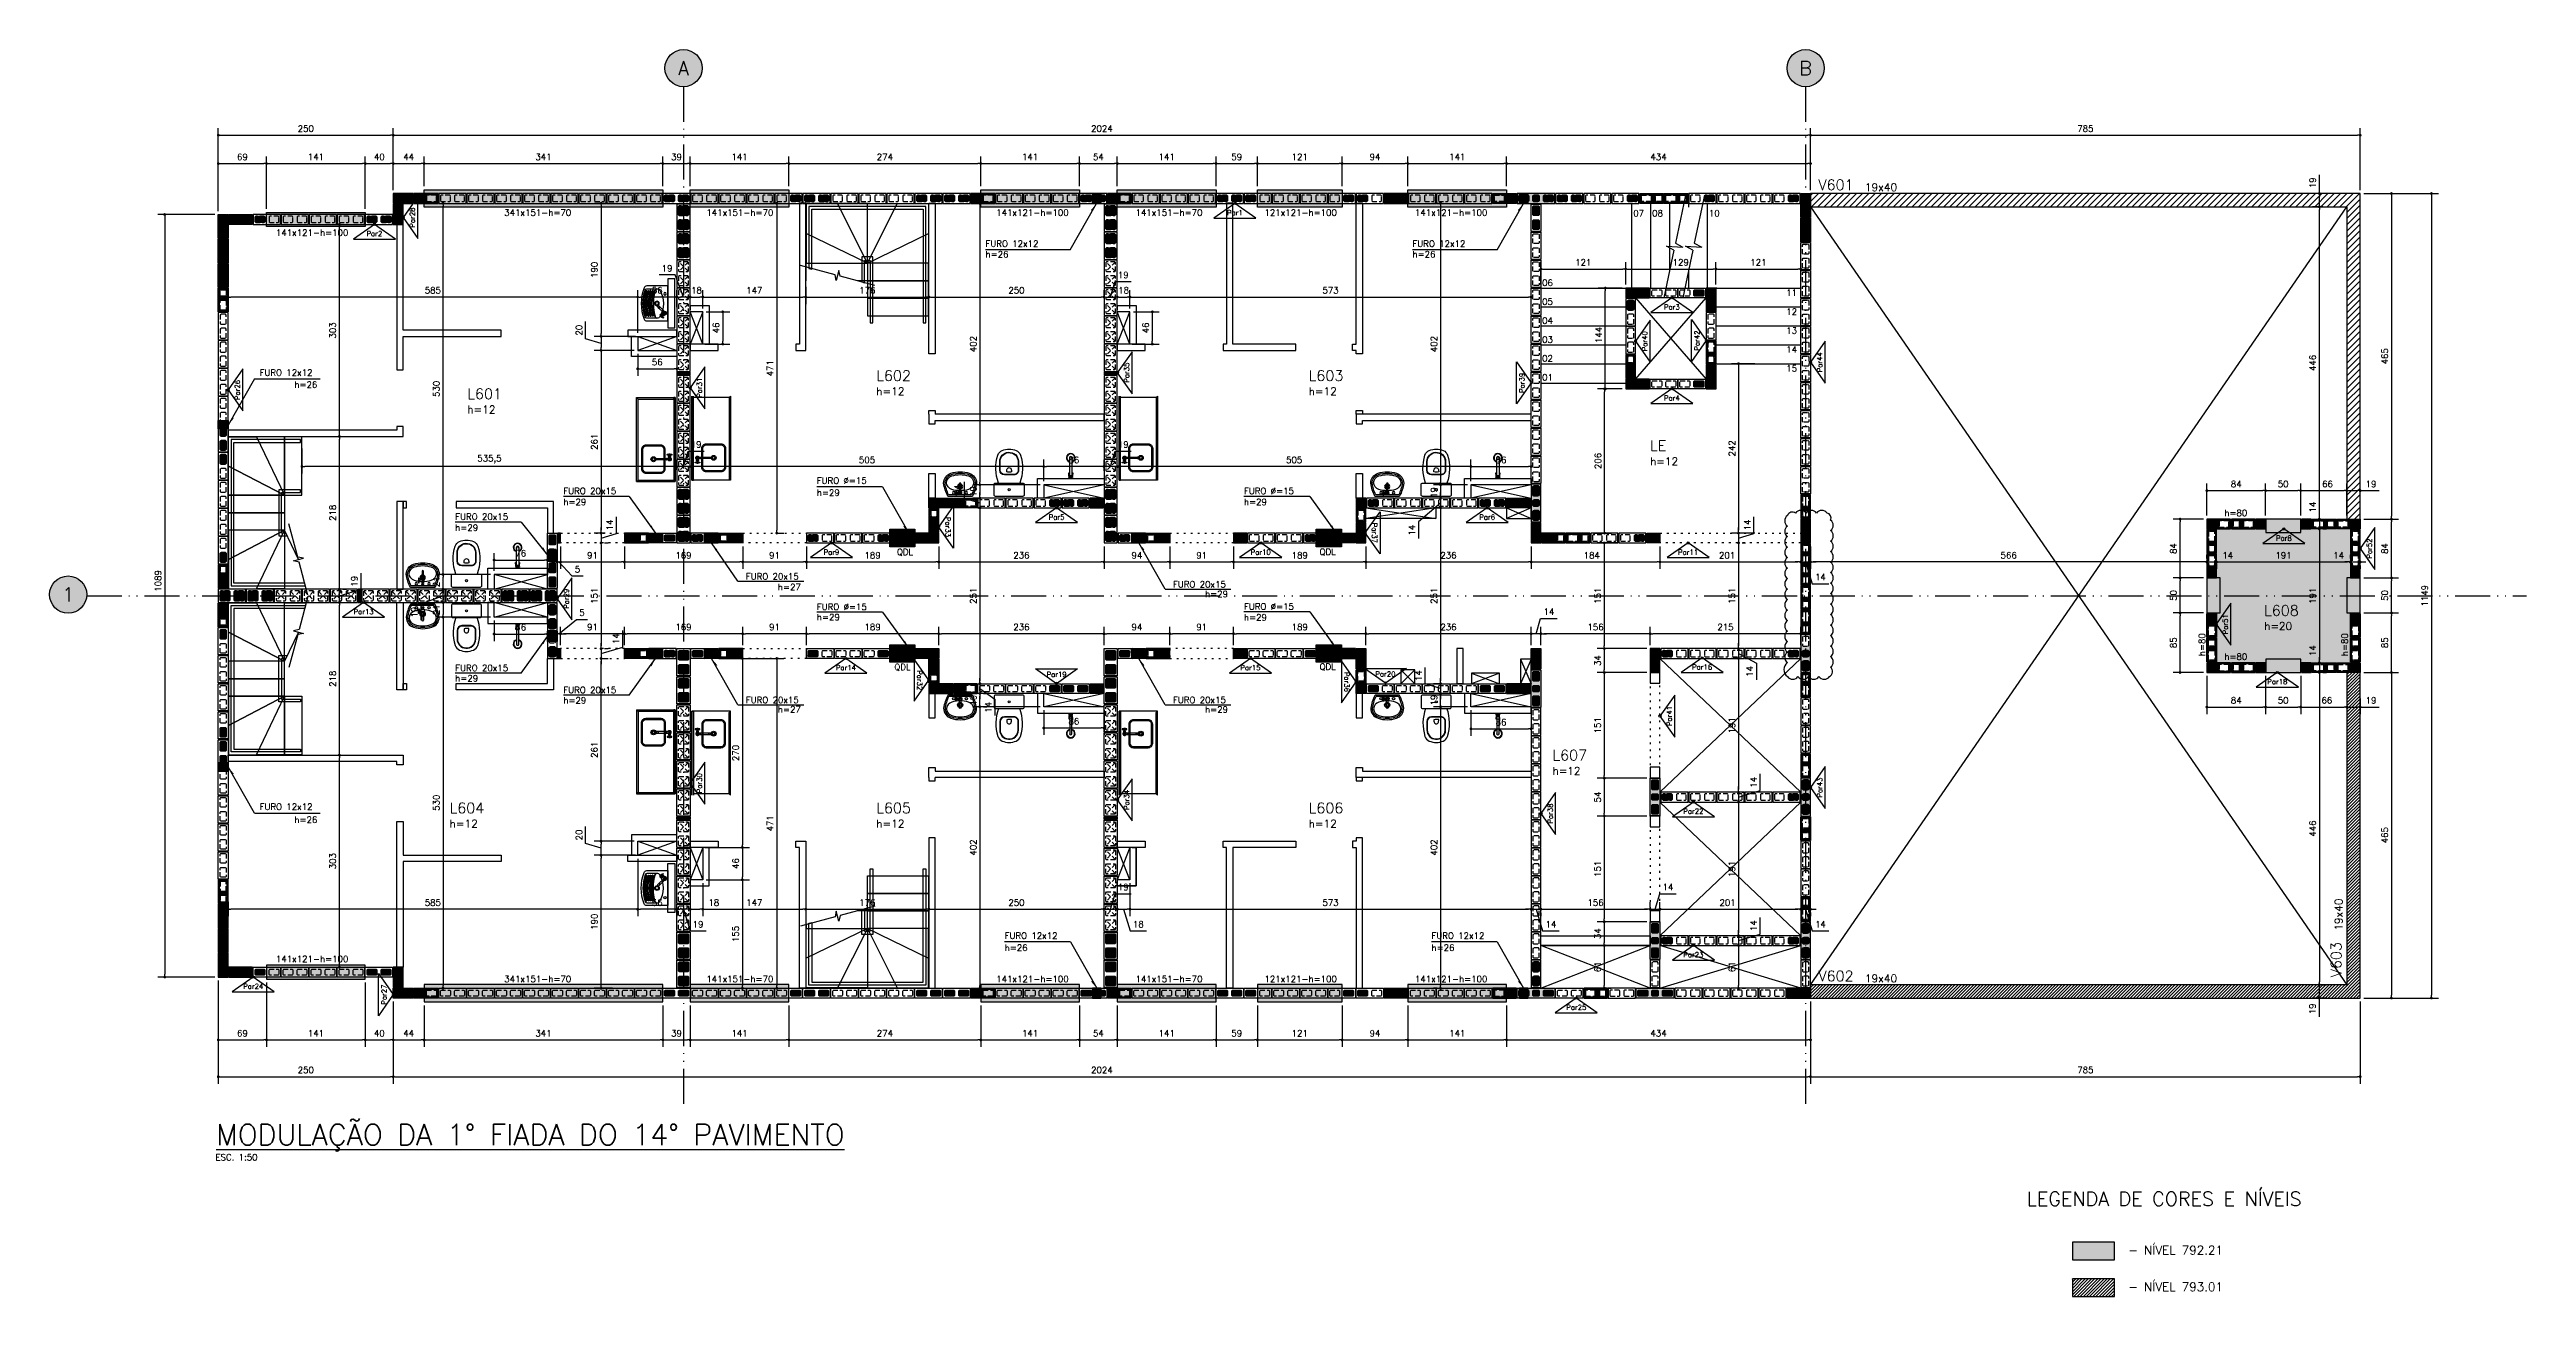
# Model space of a CAD drawing. Extents: x -14651 to 3496, y -4567 to 1191.
# Drawn here: x -41 to 3496, y -590 to 1191 of the extents above.
import ezdxf
from ezdxf.enums import TextEntityAlignment as Align

# ---------------------------------------------------------------- set-up
doc = ezdxf.new("R2010")
doc.units = 0
doc.header["$LTSCALE"] = 25
for name, pattern in [('DASHED2', [0.375, 0.25, -0.125]), ('ESTILO_TQS_0002', [0.4, 0.1, -0.3]), ('ESTILO_TQS_0004', [3.3, 2, -0.4, 0.05, -0.4, 0.05, -0.4])]:
    doc.linetypes.add(name, pattern=pattern)
for name, color, linetype in [('203', 1, 'DASHED2'), ('213', 252, 'Continuous'), ('241', 2, 'Continuous'), ('245', 252, 'Continuous'), ('246', 7, 'Continuous'), ('247', 50, 'Continuous'), ('248', 100, 'Continuous'), ('249', 20, 'Continuous'), ('252', 1, 'Continuous'), ('253', 251, 'Continuous'), ('ABERTURAS', 53, 'Continuous'), ('ac-furo', 170, 'Continuous'), ('ALVENARIA NÃO ESTRUTURAL', 242, 'Continuous'), ('Arranque', 14, 'Continuous'), ('COTA', 1, 'Continuous'), ('EIXOS', 1, 'ESTILO_TQS_0004'), ('FERRO', 5, 'Continuous'), ('H2', 252, 'Continuous'), ('H3', 253, 'Continuous'), ('H4', 254, 'Continuous'), ('IND-EIXOS', 2, 'Continuous'), ('L-D', 2, 'Continuous'), ('L-N', 4, 'Continuous'), ('LINHA-FINA', 1, 'Continuous'), ('Linha_fina', 1, 'Continuous'), ('P-S', 5, 'Continuous'), ('Pena_1', 1, 'Continuous'), ('Pena_2', 2, 'Continuous'), ('PENA_6', 6, 'Continuous'), ('PILARETE', 3, 'Continuous'), ('PORTA', 3, 'ESTILO_TQS_0002'), ('PROJ', 252, 'Continuous'), ('T1', 2, 'Continuous'), ('T2', 3, 'Continuous'), ('T3', 4, 'Continuous'), ('T4', 6, 'Continuous'), ('TEXT-EIXOS', 3, 'Continuous'), ('TEXTO', 3, 'Continuous'), ('TJANELA', 2, 'Continuous'), ('VIG-D', 2, 'Continuous'), ('VIG-N', 4, 'Continuous'), ('VIGA', 3, 'Continuous'), ('XREF-MC41-BAS-PLN-AMO-FINAIS-01.10$0$PAR_ALV_BAI_ATOMO', 2, 'Continuous'), ('XREF-MC41-BAS-PLN-AMO-FINAIS-02.03.08.09$0$BLC_LOU_ATOMO', 1, 'Continuous'), ('XREF-MC41-BAS-PLN-AMO-FINAIS-02.03.08.09$0$PAR_ALV_BAI_ATOMO', 2, 'Continuous'), ('XREF-MC41-BAS-PLN-TIPO-14-FINAL-09$0$PAR_ALV_BAI_ATOMO', 2, 'Continuous'), ('XREF-MC41-BAS-PLN-TIPO-14-FINAL-09$0$PAR_ALV_VED_ATOMO', 4, 'Continuous'), ('XREF-MC41-BAS-PLN-TIPO-14-FINAL-09$0$PAR_DRY_ATOMO', 3, 'Continuous'), ('XREF-MC41-BAS-PLN-TIPO-14-FINAL-10$0$PAR_ALV_BAI_ATOMO', 2, 'Continuous'), ('XREF-MC41-BAS-PLN-TIPO-14-FINAL-10$0$PAR_DRY_ATOMO', 3, 'Continuous'), ('XREF-MC41-BAS-PLN-TIPO-INFE1AO14-FINAL-08$0$PAR_ALV_BAI_ATOMO', 2, 'Continuous'), ('XREF-MC41-BAS-PLN-TIPO-INFE1AO14-FINAL-08$0$PAR_DRY_ATOMO', 3, 'Continuous')]:
    doc.layers.add(name, color=color, linetype=linetype)
doc.styles.add('COTA', font='romans.shx')
doc.styles.get("Standard").update_dxf_attribs({"font": 'romans.shx'})
doc.styles.add('Texto1', font='romans.shx', dxfattribs={"height": 9})
doc.styles.add('Texto2', font='romans.shx', dxfattribs={"height": 12.5})
doc.styles.add('Texto3', font='romans.shx', dxfattribs={"height": 20})
doc.styles.add('Texto4', font='romans.shx', dxfattribs={"height": 30})
doc.dimstyles.new('forma', dxfattribs={"dimscale": 5, "dimtxt": 1.8, "dimasz": 0.8, "dimexe": 2, "dimexo": 1, "dimgap": 1, "dimtad": 1, "dimdec": 1, "dimzin": 9, "dimtxsty": 'COTA', "dimblk1": 'DOT', "dimblk2": 'DOT', "dimsah": 1, "dimcen": 0, "dimdle": 1, "dimclrd": 256, "dimclre": 256, "dimclrt": 2, "dimadec": 0, "dimazin": 0, "dimtfac": 1, "dimtdec": 0, "dimtmove": 0, "dimatfit": 3, "dimfxl": 1, "dimtolj": 1, "dimtzin": 0, "dimarcsym": 0})
pattern_1 = [(0, (1062.2, -1156.2), (0, 698.5), [508, -190.5]), (90, (1062.2, -1156.2), (-698.5, 4e-14), [508, -190.5])]

msp = doc.modelspace()

# ---------------------------------------------------------------- texts
at = {"layer": 'L-D'}
for s, p in [('h=12', (1139.26, 697.44)), ('h=12', (1756.83, 697.44)), ('h=12', (555.26, 671.48)), ('h=12', (2244.33, 597.33)), ('h=20', (3121.32, 362.1)), ('h=12', (2104.96, 155.36)), ('h=12', (529.97, 79.99)), ('h=12', (1139.26, 79.99)), ('h=12', (1756.83, 79.99))]:
    msp.add_text(s, height=11, dxfattribs=at).set_placement(p)
at = {"layer": 'L-N'}
for s, p in [('L602', (1139.26, 717.84)), ('L603', (1756.83, 717.84)), ('L601', (555.26, 691.88)), ('LE', (2244.33, 617.73)), ('L608', (3121.32, 382.5)), ('L607', (2104.96, 175.76)), ('L604', (529.97, 100.39)), ('L605', (1139.26, 100.39)), ('L606', (1756.83, 100.39))]:
    msp.add_text(s, height=15, dxfattribs=at).set_placement(p)
at = {"layer": 'T1', "style": 'Texto1'}
for s, p in [('07', (2228.09, 952.82)), ('08', (2255.09, 952.82)), ('10', (2336.09, 952.82)), ('06', (2097.89, 853.41, 0.04)), ('05', (2097.89, 826.41, 0.04)), ('11', (2446.57, 839.14, 0.04)), ('12', (2446.57, 812.14, 0.04)), ('04', (2097.89, 799.41, 0.04)), ('03', (2097.89, 772.41, 0.04)), ('13', (2446.57, 785.14, 0.04)), ('02', (2097.89, 745.41, 0.04)), ('14', (2446.57, 758.14, 0.04)), ('01', (2097.89, 718.41, 0.04)), ('15', (2446.57, 731.14, 0.04))]:
    msp.add_text(s, height=9, dxfattribs=at).set_placement(p, align=Align.CENTER)
for s, p in [('FURO 12x12', (1295.23, 909.27)), ('h=26', (1295.25, 894.15)), ('FURO 12x12', (1904.99, 909.27)), ('h=26', (1905.01, 894.15)), ('FURO 12x12', (258.55, 725.28)), ('h=26', (308.24, 707.98)), ('FURO Ø=15', (1054.29, 570.98)), ('h=29', (692.36, 540.49)), ('FURO 20x15', (692.38, 556.13)), ('h=29', (1054.31, 553.68)), ('h=29', (1664.33, 540.49)), ('FURO Ø=15', (1664.35, 556.13)), ('h=29', (537.91, 503.7)), ('FURO 20x15', (537.93, 519.34)), ('FURO 20x15', (952.92, 433.99)), ('h=27', (998.75, 418.76)), ('FURO 20x15', (1562.94, 422.67)), ('FURO Ø=15', (1054.36, 390.64)), ('h=29', (1608.78, 409.09)), ('FURO Ø=15', (1664.35, 391.13)), ('h=29', (1054.38, 375.87)), ('h=29', (1664.33, 375.49)), ('h=29', (537.91, 288.56)), ('FURO 20x15', (537.93, 303.33)), ('h=29', (692.36, 257.11)), ('FURO 20x15', (692.38, 271.88)), ('FURO 20x15', (952.92, 257.65)), ('h=27', (998.75, 244.07)), ('FURO 20x15', (1562.95, 257.58)), ('h=29', (1608.78, 244)), ('FURO 12x12', (258.59, 105.04)), ('h=26', (308.28, 86.54)), ('FURO 12x12', (1322.58, -78.97)), ('FURO 12x12', (1932.15, -78.97)), ('h=26', (1322.61, -96.27)), ('h=26', (1932.18, -96.27))]:
    msp.add_text(s, height=9, dxfattribs=at).set_placement(p)
at = {"layer": 'T2', "style": 'Texto2'}
for s, p in [('- NÍVEL 792.21', (2927.47, -529.96)), ('- NÍVEL 793.01', (2927.47, -582.27))]:
    msp.add_text(s, height=12.5, dxfattribs=at).set_placement(p)
at = {"layer": 'T3', "style": 'Texto3'}
msp.add_text('LEGENDA DE CORES E NÍVEIS', height=20, dxfattribs=at).set_placement((2782.25, -460.5))
at = {"layer": 'T4', "style": 'Texto4'}
msp.add_text('%%UMODULAÇÃO DA 1° FIADA DO 14° PAVIMENTO', height=30, dxfattribs=at).set_placement((196.61, -373.68))
at = {"layer": 'TEXT-EIXOS'}
for s, p in [('A', (863.91, 1164.46)), ('B', (2466.41, 1164.46)), ('1', (-14.83, 412.64))]:
    msp.add_text(s, height=20, dxfattribs=at).set_placement(p, align=Align.MIDDLE_CENTER)
at = {"layer": 'TEXTO', "color": 2, "style": 'Texto1'}
msp.add_text('ESC. 1:50', height=9, dxfattribs=at).set_placement((195.5, -395.41))
at = {"layer": 'TJANELA', "style": 'Texto1'}
for s, p in [('341x151-h=70', (655.79, 953.71)), ('141x151-h=70', (944.45, 953.71)), ('141x121-h=100', (1362.35, 953.71)), ('141x151-h=70', (1557.35, 953.71)), ('121x121-h=100', (1745.33, 953.71)), ('141x121-h=100', (1960.33, 953.71)), ('141x121-h=100', (333.6, 925.03)), ('h=80', (3080.83, 524.77)), ('QDL', (1180.32, 469.06)), ('QDL', (1783.94, 469.17)), ('h=80', (3080.83, 319.4)), ('QDL', (1176.66, 304.71)), ('QDL', (1783.94, 305.07)), ('141x121-h=100', (333.6, -112.23)), ('341x151-h=70', (655.79, -140.9)), ('141x151-h=70', (944.45, -140.9)), ('141x121-h=100', (1362.35, -140.9)), ('141x151-h=70', (1557.35, -140.9)), ('121x121-h=100', (1745.33, -140.9)), ('141x121-h=100', (1960.33, -140.9))]:
    msp.add_text(s, height=9, dxfattribs=at).set_placement(p, align=Align.CENTER)
for p in [(3037.02, 341.04), (3240.91, 341.04)]:
    msp.add_text('h=80', height=9, rotation=90, dxfattribs=at).set_placement(p, align=Align.CENTER)
at = {"layer": 'VIG-D', "linetype": 'Continuous'}
for p in [(2551.29, 988.92, -0.02), (2551.29, -141.08, -0.02)]:
    msp.add_text('19x40', height=11, dxfattribs=at).set_placement(p)
msp.add_text('19x40', height=11, rotation=90, dxfattribs=at).set_placement((3233.25, -67.28, -0.02))
at = {"layer": 'VIG-N', "linetype": 'Continuous'}
for s, p in [('V601', (2484.81, 990.4, -0.02)), ('V602', (2484.81, -139.6, -0.02))]:
    msp.add_text(s, height=15, dxfattribs=at).set_placement(p)
msp.add_text('V603', height=15, rotation=90, dxfattribs=at).set_placement((3231.77, -133.75, -0.02))

# ---------------------------------------------------------------- blocks, each defined once
blk = doc.blocks.new('P4020')
blk.add_lwpolyline([(-19.5, -9.5), (19.5, -9.5), (19.5, 9.5), (-19.5, 9.5), (-19.5, -9.5)])
at = {"color": 1, "linetype": 'DASHED2'}
for points in [[(-17, -6), (-16, -7), (-4, -7), (-3, -6), (-3, 6), (-4, 7), (-16, 7), (-17, 6), (-17, -6)], [(3, -6), (4, -7), (16, -7), (17, -6), (17, 6), (16, 7), (4, 7), (3, 6), (3, -6)]]:
    blk.add_lwpolyline(points, dxfattribs=at)
at = {"layer": '203', "color": 253}
for p, q in [((-16.5, 6.5), (-3.5, -6.5)), ((-3.5, 6.5), (-16.5, -6.5)), ((16.5, 6.5), (3.5, -6.5)), ((3.5, 6.5), (16.5, -6.5))]:
    blk.add_line(p, q, dxfattribs=at)
blk = doc.blocks.new('P4015', base_point=(5842102.11612, -8124149.02973))
blk.add_lwpolyline([(5842082.61612, -8124156.02973), (5842121.61612, -8124156.02973), (5842121.61612, -8124142.02973), (5842082.61612, -8124142.02973), (5842082.61612, -8124156.02973)])
at = {"color": 1, "linetype": 'DASHED2'}
for points in [[(5842085.11612, -8124152.52973), (5842086.11612, -8124153.52973), (5842098.11612, -8124153.52973), (5842099.11612, -8124152.52973), (5842099.11612, -8124145.52973), (5842098.11612, -8124144.52973), (5842086.11612, -8124144.52973), (5842085.11612, -8124145.52973), (5842085.11612, -8124152.52973)], [(5842105.11612, -8124152.52973), (5842106.11612, -8124153.52973), (5842118.11612, -8124153.52973), (5842119.11612, -8124152.52973), (5842119.11612, -8124145.52973), (5842118.11612, -8124144.52973), (5842106.11612, -8124144.52973), (5842105.11612, -8124145.52973), (5842105.11612, -8124152.52973)]]:
    blk.add_lwpolyline(points, dxfattribs=at)
blk = doc.blocks.new('P3515')
at = {"layer": '248'}
h = blk.add_hatch(color=100, dxfattribs=at)
h.paths.add_polyline_path([(17, 7), (-17, 7), (-17, -7), (17, -7)])
h.paths.add_polyline_path([(-5.5, -3.5), (-6.5, -4.5), (-13.5, -4.5), (-14.5, -3.5), (-14.5, 3.5), (-13.5, 4.5), (-6.5, 4.5), (-5.5, 3.5)], flags=16)
h.paths.add_polyline_path([(0.5, 3.5), (1.5, 4.5), (13.5, 4.5), (14.5, 3.5), (14.5, -3.5), (13.5, -4.5), (1.5, -4.5), (0.5, -3.5)], flags=16)
blk.add_lwpolyline([(-17, -7), (17, -7), (17, 7), (-17, 7), (-17, -7)])
at = {"color": 1, "linetype": 'DASHED2'}
for points in [[(-14.5, -3.5), (-13.5, -4.5), (-6.5, -4.5), (-5.5, -3.5), (-5.5, 3.5), (-6.5, 4.5), (-13.5, 4.5), (-14.5, 3.5), (-14.5, -3.5)], [(0.5, -3.5), (1.5, -4.5), (13.5, -4.5), (14.5, -3.5), (14.5, 3.5), (13.5, 4.5), (1.5, 4.5), (0.5, 3.5), (0.5, -3.5)]]:
    blk.add_lwpolyline(points, dxfattribs=at)
blk = doc.blocks.new('P0515')
at = {"layer": '253'}
blk.add_hatch(color=210, dxfattribs=at).paths.add_polyline_path([(-2, -7), (2, -7), (2, 7), (-2, 7)])
blk.add_lwpolyline([(-2, -7), (2, -7), (2, 7), (-2, 7), (-2, -7)])
blk = doc.blocks.new('P3015')
at = {"layer": '252'}
h = blk.add_hatch(color=21, dxfattribs=at)
h.paths.add_polyline_path([(14.5, -7), (14.5, 7), (-14.5, 7), (-14.5, -7)])
h.paths.add_polyline_path([(3, 3.5), (4, 4.5), (11, 4.5), (12, 3.5), (12, -3.5), (11, -4.5), (4, -4.5), (3, -3.5)], flags=16)
h.paths.add_polyline_path([(-3, -3.5), (-4, -4.5), (-11, -4.5), (-12, -3.5), (-12, 3.5), (-11, 4.5), (-4, 4.5), (-3, 3.5)], flags=16)
blk.add_lwpolyline([(-14.5, -7), (14.5, -7), (14.5, 7), (-14.5, 7), (-14.5, -7)])
at = {"color": 1, "linetype": 'DASHED2'}
for points in [[(-12, -3.5), (-11, -4.5), (-4, -4.5), (-3, -3.5), (-3, 3.5), (-4, 4.5), (-11, 4.5), (-12, 3.5), (-12, -3.5)], [(3, -3.5), (4, -4.5), (11, -4.5), (12, -3.5), (12, 3.5), (11, 4.5), (4, 4.5), (3, 3.5), (3, -3.5)]]:
    blk.add_lwpolyline(points, dxfattribs=at)
blk = doc.blocks.new('P0520')
at = {"layer": '253'}
blk.add_hatch(color=129, dxfattribs=at).paths.add_polyline_path([(2, 9.5), (-2, 9.5), (-2, -9.5), (2, -9.5)])
blk.add_lwpolyline([(2, 9.5), (-2, 9.5), (-2, -9.5), (2, -9.5), (2, 9.5)])
blk = doc.blocks.new('P5515')
at = {"layer": '249'}
h = blk.add_hatch(color=20, dxfattribs=at)
h.paths.add_polyline_path([(-27, 7), (-27, -7), (27, -7), (27, 7)])
h.paths.add_polyline_path([(-10.5, -3.5), (-11.5, -4.5), (-23.5, -4.5), (-24.5, -3.5), (-24.5, 3.5), (-23.5, 4.5), (-11.5, 4.5), (-10.5, 3.5)], flags=16)
h.paths.add_polyline_path([(-4.5, 3.5), (-3.5, 4.5), (3.5, 4.5), (4.5, 3.5), (4.5, -3.5), (3.5, -4.5), (-3.5, -4.5), (-4.5, -3.5)], flags=16)
h.paths.add_polyline_path([(10.5, 3.5), (11.5, 4.5), (23.5, 4.5), (24.5, 3.5), (24.5, -3.5), (23.5, -4.5), (11.5, -4.5), (10.5, -3.5)], flags=16)
blk.add_lwpolyline([(27, 7), (-27, 7), (-27, -7), (27, -7), (27, 7)])
at = {"color": 1, "linetype": 'DASHED2'}
for points in [[(-10.5, 3.5), (-11.5, 4.5), (-23.5, 4.5), (-24.5, 3.5), (-24.5, -3.5), (-23.5, -4.5), (-11.5, -4.5), (-10.5, -3.5), (-10.5, 3.5)], [(4.5, 3.5), (3.5, 4.5), (-3.5, 4.5), (-4.5, 3.5), (-4.5, -3.5), (-3.5, -4.5), (3.5, -4.5), (4.5, -3.5), (4.5, 3.5)], [(24.5, 3.5), (23.5, 4.5), (11.5, 4.5), (10.5, 3.5), (10.5, -3.5), (11.5, -4.5), (23.5, -4.5), (24.5, -3.5), (24.5, 3.5)]]:
    blk.add_lwpolyline(points, dxfattribs=at)
blk = doc.blocks.new('P2015')
at = {"layer": '247'}
h = blk.add_hatch(color=50, dxfattribs=at)
h.paths.add_polyline_path([(9.5, 7), (-9.5, 7), (-9.5, -7), (9.5, -7)])
h.paths.add_polyline_path([(6, -4.5), (-6, -4.5), (-7, -3.5), (-7, 3.5), (-6, 4.5), (6, 4.5), (7, 3.5), (7, -3.5)], flags=16)
blk.add_lwpolyline([(-9.5, -7), (9.5, -7), (9.5, 7), (-9.5, 7), (-9.5, -7)])
at = {"color": 1, "linetype": 'DASHED2'}
blk.add_lwpolyline([(-7, -3.5), (-6, -4.5), (6, -4.5), (7, -3.5), (7, 3.5), (6, 4.5), (-6, 4.5), (-7, 3.5), (-7, -3.5)], dxfattribs=at)
blk = doc.blocks.new('GR-0909')
at = {"layer": '213'}
h = blk.add_hatch(color=256, dxfattribs=at)
h.paths.add_polyline_path([(3.5, -4.5), (4.5, -3.5), (4.500001, 3.5), (3.500001, 4.5), (-3.499999, 4.5), (-4.499999, 3.5), (-4.5, -3.5), (-3.5, -4.5)])
h.paths.add_polyline_path([(-2, 0, -1), (2, 0, -1)], flags=16)
at = {"layer": 'Arranque'}
blk.add_hatch(color=256, dxfattribs=at).paths.add_polyline_path([(2, 0, 1), (-2, 0, 1)])
at = {"layer": '213'}
blk.add_lwpolyline([(3.500001, 4.5), (4.500001, 3.5), (4.5, -3.5), (3.5, -4.5), (-3.5, -4.5), (-4.5, -3.5), (-4.499999, 3.5), (-3.499999, 4.5), (3.500001, 4.5)], dxfattribs=at)
at = {"layer": 'FERRO', "linetype": 'Continuous'}
blk.add_circle((0, 0), 2, dxfattribs=at)
blk = doc.blocks.new('GR-1409')
at = {"layer": '213'}
h = blk.add_hatch(color=256, dxfattribs=at)
h.paths.add_polyline_path([(-6, 4.5), (-7, 3.5), (-7, -3.5), (-6, -4.5), (6, -4.5), (7, -3.5), (7, 3.5), (6, 4.5)])
h.paths.add_polyline_path([(-2, 0, 1), (2, 0, 1)], flags=16)
at = {"layer": 'Arranque'}
blk.add_hatch(color=256, dxfattribs=at).paths.add_polyline_path([(-2, 0, 1), (2, 0, 1)])
at = {"layer": '213'}
blk.add_lwpolyline([(-7, 3.5), (-6, 4.5), (6, 4.5), (7, 3.5), (7, -3.5), (6, -4.5), (-6, -4.5), (-7, -3.5), (-7, 3.5)], dxfattribs=at)
at = {"layer": 'FERRO', "linetype": 'Continuous'}
blk.add_circle((0, 0), 2, dxfattribs=at)
blk = doc.blocks.new('GR-1414')
at = {"layer": '213'}
h = blk.add_hatch(color=256, dxfattribs=at)
h.paths.add_polyline_path([(6, -7), (7, -6), (7, 6), (6, 7), (-6, 7), (-7, 6), (-7, -6), (-6, -7)])
h.paths.add_polyline_path([(2, 0, 1), (-2, 0, 1)], flags=16)
at = {"layer": 'Arranque'}
blk.add_hatch(color=256, dxfattribs=at).paths.add_polyline_path([(2, 0, 1), (-2, 0, 1)])
at = {"layer": '213'}
for p, q in [((-7, 6), (-6, 7)), ((-7, -6), (-7, 6)), ((-6, 7), (6, 7)), ((6, 7), (7, 6)), ((7, 6), (7, -6)), ((-6, -7), (-7, -6)), ((6, -7), (-6, -7)), ((7, -6), (6, -7))]:
    blk.add_line(p, q, dxfattribs=at)
at = {"layer": 'FERRO', "linetype": 'Continuous'}
blk.add_circle((0, 0), 2, dxfattribs=at)
blk = doc.blocks.new('XREF-MC41-BAS-PLN-AMO-FINAIS-02.03.08.09$0$CUBA03')
at = {"layer": 'PROJ'}
for p, q in [((-0.01, -0.05), (0.01, -0.05)), ((0, -0.06), (0, -0.04))]:
    blk.add_line(p, q, dxfattribs=at)
for points in [[(-0.131, -0.33, 0.077416), (0, -0.35, 0.077416), (0.131, -0.33, 0.326333), (0.235, -0.187, 0.08687), (0.176, -0.003, 0.279276), (0.172, 0), (-0.172, 0, 0.279276), (-0.176, -0.003, 0.08687), (-0.235, -0.187, 0.326333)], [(0.215, -0.188, 0.080556), (0.164, -0.023, 0.285352), (0.16, -0.02), (-0.16, -0.02, 0.285352), (-0.164, -0.023, 0.080556), (-0.215, -0.188, 0.323537), (-0.125, -0.311, 0.077416), (0, -0.33, 0.077416), (0.125, -0.311, 0.323537)], [(0.118, -0.098, 0.077416), (0, -0.08, 0.077416), (-0.118, -0.098, 0.305715), (-0.195, -0.195, 0.305715), (-0.118, -0.292, 0.077416), (0, -0.31, 0.077416), (0.118, -0.292, 0.305715), (0.195, -0.195, 0.305715)]]:
    blk.add_lwpolyline(points, format="xyb", close=True, dxfattribs=at)
for centre, radius in [((-0.09, -0.05), 0.0175), ((0, -0.14), 0.0375), ((0, -0.14), 0.0225), ((0, -0.05), 0.0175), ((0.09, -0.05), 0.0175)]:
    blk.add_circle(centre, radius, dxfattribs=at)
blk = doc.blocks.new('XREF-MC41-BAS-PLN-AMO-FINAIS-01.10$0$CUBA03')
at = {"layer": 'PROJ'}
for p, q in [((-0.01, -0.05), (0.01, -0.05)), ((0, -0.06), (0, -0.04))]:
    blk.add_line(p, q, dxfattribs=at)
for points in [[(-0.131, -0.33, 0.077416), (0, -0.35, 0.077416), (0.131, -0.33, 0.326333), (0.235, -0.187, 0.08687), (0.176, -0.003, 0.279276), (0.172, 0), (-0.172, 0, 0.279276), (-0.176, -0.003, 0.08687), (-0.235, -0.187, 0.326333)], [(0.215, -0.188, 0.080556), (0.164, -0.023, 0.285352), (0.16, -0.02), (-0.16, -0.02, 0.285352), (-0.164, -0.023, 0.080556), (-0.215, -0.188, 0.323537), (-0.125, -0.311, 0.077416), (0, -0.33, 0.077416), (0.125, -0.311, 0.323537)], [(0.118, -0.098, 0.077416), (0, -0.08, 0.077416), (-0.118, -0.098, 0.305715), (-0.195, -0.195, 0.305715), (-0.118, -0.292, 0.077416), (0, -0.31, 0.077416), (0.118, -0.292, 0.305715), (0.195, -0.195, 0.305715)]]:
    blk.add_lwpolyline(points, format="xyb", close=True, dxfattribs=at)
for centre, radius in [((-0.09, -0.05), 0.0175), ((0, -0.14), 0.0375), ((0, -0.14), 0.0225), ((0, -0.05), 0.0175), ((0.09, -0.05), 0.0175)]:
    blk.add_circle(centre, radius, dxfattribs=at)
blk = doc.blocks.new('*U92')
blk.add_lwpolyline([(-1.053, 0), (-0.075, 0), (0, -0.15), (0, 0.15), (0.075, 0), (1.053, 0)])
blk = doc.blocks.new('*U94')
blk.add_lwpolyline([(-1.1, 0), (-0.075, 0), (0, -0.15), (0, 0.15), (0.075, 0), (1.1, 0)])
blk = doc.blocks.new('A$C8e916747')
at = {"true_color": 0xffffff}
h = blk.add_hatch(dxfattribs=at)
h.set_pattern_fill('ANGLE', scale=100)
h.set_pattern_definition(pattern_1)
h.paths.add_polyline_path([(1085.9, -1162.5, -0.113615), (1087.2, -1159.7, -0.231363), (1086.9, -1159.9), (1037.3, -1159.9, -0.07375), (1038.4, -1162.1), (1043.1, -1183.1, 0.351222), (1043.4, -1183.4), (1080.9, -1183.4, 0.351222), (1081.3, -1183.1)])
h.paths.add_polyline_path([(1087.3, -1156.6, 0.414214), (1086.9, -1156.2), (1037.5, -1156.2, 0.460965), (1037.1, -1156.6), (1037.1, -1159.5, -0.014121), (1037.3, -1159.9), (1086.9, -1159.9, 0.414214), (1087.3, -1159.5)])
h.paths.add_polyline_path([(1064.7, -1194.9, 0.414214), (1064.2, -1194.4), (1060.7, -1194.5, 0.414214), (1060.2, -1194.9), (1060.2, -1198.6), (1064.7, -1198.6)])
h.paths.add_polyline_path([(1064.7, -1183.4), (1060.2, -1183.4), (1060.2, -1189.4), (1064.7, -1189.4)])
h = blk.add_hatch(dxfattribs=at)
h.set_pattern_fill('ANGLE', scale=100)
h.set_pattern_definition(pattern_1)
h.paths.add_polyline_path([(1064.7, -1183.4), (1060.2, -1183.4), (1060.2, -1189.4), (1064.7, -1189.4)])
h.paths.add_polyline_path([(1064.9, -1199.1), (1060, -1199.1), (1060, -1203.9, 1), (1064.9, -1203.8)], flags=17)
h.paths.add_polyline_path([(1085.9, -1162.5, -0.113615), (1087.2, -1159.7, -0.231363), (1086.9, -1159.9), (1037.3, -1159.9, -0.07375), (1038.4, -1162.1), (1043.1, -1183.1, 0.351222), (1043.4, -1183.4), (1080.9, -1183.4, 0.351222), (1081.3, -1183.1)])
h.paths.add_polyline_path([(1087.3, -1156.6, 0.414214), (1086.9, -1156.2), (1037.5, -1156.2, 0.460965), (1037.1, -1156.6), (1037.1, -1159.5, -0.014121), (1037.3, -1159.9), (1086.9, -1159.9, 0.414214), (1087.3, -1159.5)])
h.paths.add_polyline_path([(1064.9, -1203.8), (1064.9, -1199.1), (1060, -1199.1), (1060, -1203.9, 1)])
h.paths.add_polyline_path([(1065.1, -1198.6, -0.414214), (1065.3, -1198.8), (1065.3, -1198.9, -0.414214), (1065.1, -1199.1), (1064.9, -1199.1), (1064.9, -1203.8, -1), (1060, -1203.9), (1060, -1199.1), (1059.8, -1199.1, -0.414214), (1059.5, -1198.9), (1059.5, -1198.9, -0.414214), (1059.8, -1198.6), (1060.2, -1198.6), (1060.2, -1194.9, -0.414214), (1060.7, -1194.5), (1060.7, -1194.3, -0.414214), (1061, -1194), (1061.5, -1194), (1061.5, -1191.8), (1061.4, -1191.8, -0.222161), (1061.1, -1191.6), (1060.7, -1191.2), (1060.8, -1191.2), (1060.2, -1190.4), (1059.4, -1190.4), (1059.4, -1189.4), (1065.5, -1189.4), (1065.5, -1190.4), (1064.8, -1190.4), (1064.2, -1191.2), (1064.3, -1191.2), (1064, -1191.6, -0.222161), (1063.6, -1191.8), (1063.4, -1191.8), (1063.4, -1194), (1064, -1194, -0.414214), (1064.3, -1194.3), (1064.3, -1194.5, -0.378388), (1064.7, -1194.9), (1064.7, -1198.6)])
at = {"layer": 'ALVENARIA NÃO ESTRUTURAL'}
for p, q in [((1203.3, -218.1), (1194.3, -218.1)), ((1194.3, -218.1), (1194.3, -419.1)), ((1203.3, -428.1), (1203.3, -218.1)), ((1379.3, -433.1), (1379.3, -218.1)), ((1379.3, -218.1), (1388.3, -218.1)), ((1388.3, -218.1), (1388.3, -433.1)), ((1813.3, -218.1), (1804.3, -218.1)), ((1804.3, -218.1), (1804.3, -419.1)), ((1813.3, -419.1), (1813.3, -218.1)), ((1989.3, -419.1), (1989.3, -218.1)), ((1989.3, -218.1), (1998.3, -218.1)), ((1998.3, -218.1), (1998.3, -433.1)), ((628.3, -248.1), (619.3, -248.1)), ((619.3, -248.1), (619.3, -456.1)), ((628.3, -399.1), (628.3, -248.1)), ((1016.3, -326.1), (1006.3, -326.1)), ((1006.3, -326.1), (1006.3, -396.1)), ((1016.3, -396.1), (1016.3, -326.1)), ((1038.3, -364.1), (1065.3, -364.1)), ((1038.3, -373.1), (1038.3, -364.1)), ((1038.3, -364.1), (1038.3, -370.1)), ((1056.3, -373.1), (1038.3, -373.1)), ((1056.3, -419.1), (1056.3, -373.1)), ((1065.3, -364.1), (1065.3, -419.1)), ((1648.3, -364.1), (1675.3, -364.1)), ((1648.3, -373.1), (1648.3, -364.1)), ((1648.3, -364.1), (1648.3, -370.1)), ((1666.3, -373.1), (1648.3, -373.1)), ((1666.3, -419.1), (1666.3, -373.1)), ((1675.3, -364.1), (1675.3, -419.1)), ((768.3, -399.1), (628.3, -399.1)), ((628.3, -408.1), (768.3, -408.1)), ((628.3, -456.1), (628.3, -408.1)), ((768.3, -408.1), (768.3, -399.1)), ((1019.3, -399.1), (949.3, -399.1)), ((949.3, -399.1), (949.3, -408.1)), ((949.3, -408.1), (1019.3, -408.1)), ((954.3, -437.1), (954.3, -408.1)), ((963.3, -408.1), (963.3, -428.1)), ((1006.3, -396.1), (1016.3, -396.1)), ((1019.3, -408.1), (1019.3, -399.1)), ((1078.3, -419.1), (1038.3, -419.1)), ((1038.3, -419.1), (1038.3, -428.1)), ((1078.3, -428.1), (1078.3, -419.1)), ((1194.3, -419.1), (1189.3, -419.1)), ((1189.3, -419.1), (1189.3, -428.1)), ((1688.3, -419.1), (1648.3, -419.1)), ((1648.3, -419.1), (1648.3, -428.1)), ((1688.3, -428.1), (1688.3, -419.1)), ((1804.3, -419.1), (1799.3, -419.1)), ((1799.3, -419.1), (1799.3, -428.1)), ((1903.3, -419.1), (1813.3, -419.1)), ((1903.3, -428.1), (1903.3, -419.1)), ((1984.3, -428.1), (1984.3, -419.1)), ((1984.3, -419.1), (1989.3, -419.1)), ((619.3, -456.1), (628.3, -456.1)), ((1019.3, -437.1), (954.3, -437.1)), ((963.3, -428.1), (1019.3, -428.1)), ((1019.3, -428.1), (1019.3, -437.1)), ((1038.3, -428.1), (1078.3, -428.1)), ((1189.3, -428.1), (1189.3, -428.1)), ((1189.3, -428.1), (1189.3, -428.1)), ((1189.3, -428.1), (1203.3, -428.1)), ((1379.3, -433.1), (1379.3, -433.1)), ((1379.3, -433.1), (1379.3, -433.1)), ((1379.3, -433.1), (1379.3, -433.1)), ((1388.3, -433.1), (1379.3, -433.1)), ((1379.3, -433.1), (1379.3, -433.1)), ((1648.3, -428.1), (1688.3, -428.1)), ((1799.3, -428.1), (1799.3, -428.1)), ((1799.3, -428.1), (1799.3, -428.1)), ((1799.3, -428.1), (1903.3, -428.1)), ((1989.3, -428.1), (1984.3, -428.1)), ((1989.3, -433.1), (1989.3, -428.1)), ((1998.3, -433.1), (1989.3, -433.1)), ((1379.3, -519.1), (1379.3, -514.1)), ((1379.3, -514.1), (1388.3, -514.1)), ((1379.3, -519.1), (1379.3, -533.1)), ((1388.3, -514.1), (1388.3, -519.1)), ((1629.3, -519.1), (1388.3, -519.1)), ((1388.3, -533.1), (1388.3, -528.1)), ((1388.3, -528.1), (1629.3, -528.1)), ((1629.3, -528.1), (1629.3, -519.1)), ((1989.3, -519.1), (1989.3, -514.1)), ((1989.3, -514.1), (1998.3, -514.1)), ((1989.3, -519.1), (1989.3, -533.1)), ((2239.3, -519.1), (1989.3, -519.1)), ((1998.3, -514.1), (1998.3, -519.1)), ((1998.3, -533.1), (1998.3, -528.1)), ((1998.3, -528.1), (2239.3, -528.1)), ((2239.3, -528.1), (2239.3, -519.1)), ((619.3, -542.1), (378.3, -542.1)), ((378.3, -542.1), (378.3, -551.1)), ((378.3, -551.1), (628.3, -551.1)), ((628.3, -537.1), (619.3, -537.1)), ((619.3, -537.1), (619.3, -542.1)), ((628.3, -551.1), (628.3, -537.1)), ((1379.3, -533.1), (1388.3, -533.1)), ((1989.3, -533.1), (1998.3, -533.1)), ((1379.3, -639.1), (1379.3, -604.1)), ((1379.3, -604.1), (1388.3, -604.1)), ((1388.3, -604.1), (1388.3, -639.1)), ((1534.3, -639.1), (1534.3, -611.1)), ((1534.3, -611.1), (1629.3, -611.1)), ((1629.3, -620.1), (1543.3, -620.1)), ((1543.3, -620.1), (1543.3, -639.1)), ((1629.3, -611.1), (1629.3, -620.1)), ((1629.3, -611.1), (1629.3, -617.1)), ((1989.3, -639.1), (1989.3, -604.1)), ((1989.3, -604.1), (1998.3, -604.1)), ((1998.3, -604.1), (1998.3, -639.1)), ((2144.3, -639.1), (2144.3, -611.1)), ((2144.3, -611.1), (2239.3, -611.1)), ((2239.3, -620.1), (2153.3, -620.1)), ((2153.3, -620.1), (2153.3, -639.1)), ((2239.3, -611.1), (2239.3, -620.1)), ((2239.3, -611.1), (2239.3, -617.1)), ((628.3, -644.1), (619.3, -644.1)), ((619.3, -644.1), (619.3, -769.1)), ((633.3, -644.1), (628.3, -644.1)), ((628.3, -644.1), (628.3, -653.1)), ((628.3, -769.1), (628.3, -644.1)), ((628.3, -653.1), (633.3, -653.1)), ((633.3, -653.1), (633.3, -644.1)), ((704.3, -644.1), (704.3, -653.1)), ((843.3, -644.1), (704.3, -644.1)), ((704.3, -653.1), (834.3, -653.1)), ((834.3, -653.1), (834.3, -689.1)), ((843.3, -689.1), (843.3, -644.1)), ((1388.3, -639.1), (1379.3, -639.1)), ((1543.3, -639.1), (1534.3, -639.1)), ((1534.3, -639.1), (1534.3, -639.1)), ((1540.3, -639.1), (1534.3, -639.1)), ((1998.3, -639.1), (1989.3, -639.1)), ((2153.3, -639.1), (2144.3, -639.1)), ((2144.3, -639.1), (2144.3, -639.1)), ((2150.3, -639.1), (2144.3, -639.1)), ((834.3, -689.1), (843.3, -689.1)), ((834.3, -769.1), (834.3, -689.1)), ((834.3, -689.1), (853.3, -689.1)), ((749.3, -769.1), (749.3, -739.1)), ((749.3, -739.1), (834.3, -739.1)), ((834.3, -739.1), (834.3, -748.1)), ((834.3, -739.1), (834.3, -745.1)), ((619.3, -769.1), (628.3, -769.1)), ((758.3, -769.1), (749.3, -769.1)), ((755.3, -769.1), (749.3, -769.1)), ((834.3, -748.1), (758.3, -748.1)), ((758.3, -748.1), (758.3, -769.1)), ((619.3, -913.1), (619.3, -788.1)), ((619.3, -788.1), (628.3, -788.1)), ((628.3, -788.1), (628.3, -913.1)), ((749.3, -788.1), (749.3, -818.1)), ((758.3, -788.1), (749.3, -788.1)), ((755.3, -788.1), (749.3, -788.1)), ((758.3, -809.1), (758.3, -788.1)), ((834.3, -809.1), (758.3, -809.1)), ((834.3, -788.1), (834.3, -868.1)), ((834.3, -818.1), (834.3, -809.1)), ((834.3, -818.1), (834.3, -812.1)), ((749.3, -818.1), (834.3, -818.1)), ((834.3, -904.1), (834.3, -868.1)), ((834.3, -868.1), (843.3, -868.1)), ((834.3, -868.1), (853.3, -868.1)), ((843.3, -868.1), (843.3, -913.1)), ((2142.3, -854.1), (2133.3, -854.1)), ((2133.3, -854.1), (2133.3, -904.1)), ((2142.3, -904.1), (2142.3, -854.1)), ((628.3, -913.1), (619.3, -913.1)), ((628.3, -904.1), (633.3, -904.1)), ((628.3, -913.1), (628.3, -904.1)), ((633.3, -913.1), (628.3, -913.1)), ((633.3, -904.1), (633.3, -913.1)), ((704.3, -913.1), (704.3, -904.1)), ((704.3, -904.1), (834.3, -904.1)), ((843.3, -913.1), (704.3, -913.1)), ((1388.3, -918.1), (1379.3, -918.1)), ((1379.3, -918.1), (1379.3, -953.1)), ((1388.3, -953.1), (1388.3, -918.1)), ((1534.3, -918.1), (1534.3, -946.1)), ((1543.3, -918.1), (1534.3, -918.1)), ((1540.3, -918.1), (1534.3, -918.1)), ((1543.3, -937.1), (1543.3, -918.1)), ((1998.3, -918.1), (1989.3, -918.1)), ((1989.3, -918.1), (1989.3, -953.1)), ((1998.3, -953.1), (1998.3, -918.1)), ((2133.3, -904.1), (2142.3, -904.1)), ((2144.3, -918.1), (2144.3, -946.1)), ((2153.3, -918.1), (2144.3, -918.1)), ((2144.3, -918.1), (2144.3, -918.1)), ((2150.3, -918.1), (2144.3, -918.1)), ((2153.3, -937.1), (2153.3, -918.1)), ((2423.3, -888.1), (2409.3, -888.1)), ((2409.3, -888.1), (2409.3, -903.6)), ((2409.3, -888.1), (2423.3, -888.1)), ((2409.3, -903.6), (2423.3, -903.6)), ((2423.3, -903.6), (2423.3, -888.1)), ((1379.3, -953.1), (1388.3, -953.1)), ((1534.3, -946.1), (1629.3, -946.1)), ((1629.3, -937.1), (1543.3, -937.1)), ((1629.3, -946.1), (1629.3, -937.1)), ((1629.3, -946.1), (1629.3, -940.1)), ((1989.3, -953.1), (1998.3, -953.1)), ((2144.3, -946.1), (2239.3, -946.1)), ((2239.3, -937.1), (2153.3, -937.1)), ((2239.3, -946.1), (2239.3, -937.1)), ((2239.3, -946.1), (2239.3, -940.1)), ((378.3, -1015.1), (378.3, -1006.1)), ((378.3, -1006.1), (628.3, -1006.1)), ((619.3, -1015.1), (378.3, -1015.1)), ((619.3, -1020.1), (619.3, -1015.1)), ((628.3, -1020.1), (619.3, -1020.1)), ((628.3, -1006.1), (628.3, -1020.1)), ((1379.3, -1038.1), (1379.3, -1024.1)), ((1379.3, -1024.1), (1388.3, -1024.1)), ((1388.3, -1024.1), (1388.3, -1029.1)), ((1989.3, -1038.1), (1989.3, -1024.1)), ((1989.3, -1024.1), (1998.3, -1024.1)), ((1998.3, -1024.1), (1998.3, -1029.1)), ((2423.3, -1023.6), (2409.3, -1023.6)), ((2409.3, -1023.6), (2409.3, -1039.1)), ((2423.3, -1039.1), (2423.3, -1023.6)), ((1379.3, -1038.1), (1379.3, -1043.1)), ((1379.3, -1043.1), (1388.3, -1043.1)), ((1388.3, -1029.1), (1629.3, -1029.1)), ((1629.3, -1038.1), (1388.3, -1038.1)), ((1388.3, -1043.1), (1388.3, -1038.1)), ((1629.3, -1029.1), (1629.3, -1038.1)), ((1989.3, -1038.1), (1989.3, -1043.1)), ((2239.3, -1038.1), (1989.3, -1038.1)), ((1989.3, -1038.1), (1989.3, -1043.1)), ((1989.3, -1043.1), (1998.3, -1043.1)), ((1989.3, -1043.1), (1998.3, -1043.1)), ((1998.3, -1029.1), (2239.3, -1029.1)), ((1998.3, -1043.1), (1998.3, -1038.1)), ((1998.3, -1043.1), (1998.3, -1038.1)), ((2239.3, -1029.1), (2239.3, -1038.1)), ((2409.3, -1039.1), (2423.3, -1039.1)), ((2423.3, -1039.1), (2409.3, -1039.1)), ((2423.3, -1093.1), (2409.3, -1093.1)), ((2409.3, -1093.1), (2409.3, -1108.6)), ((2409.3, -1093.1), (2423.3, -1093.1)), ((2423.3, -1108.6), (2423.3, -1093.1)), ((619.3, -1309.1), (619.3, -1101.1)), ((619.3, -1101.1), (628.3, -1101.1)), ((628.3, -1101.1), (628.3, -1149.1)), ((1019.3, -1120.1), (954.3, -1120.1)), ((954.3, -1120.1), (954.3, -1149.1)), ((963.3, -1149.1), (963.3, -1129.1)), ((963.3, -1129.1), (1019.3, -1129.1)), ((1019.3, -1129.1), (1019.3, -1120.1)), ((1038.3, -1138.1), (1038.3, -1129.1)), ((1038.3, -1129.1), (1078.3, -1129.1)), ((1078.3, -1129.1), (1078.3, -1138.1)), ((1189.3, -1138.1), (1189.3, -1129.1)), ((1189.3, -1129.1), (1189.3, -1129.1)), ((1189.3, -1129.1), (1189.3, -1129.1)), ((1189.3, -1129.1), (1203.3, -1129.1)), ((1203.3, -1129.1), (1203.3, -1339.1)), ((1379.3, -1124.1), (1379.3, -1124.1)), ((1379.3, -1124.1), (1379.3, -1124.1)), ((1379.3, -1124.1), (1379.3, -1124.1)), ((1379.3, -1124.1), (1379.3, -1339.1)), ((1388.3, -1124.1), (1379.3, -1124.1)), ((1379.3, -1124.1), (1379.3, -1124.1)), ((1388.3, -1339.1), (1388.3, -1124.1)), ((1648.3, -1138.1), (1648.3, -1129.1)), ((1648.3, -1129.1), (1688.3, -1129.1)), ((1648.3, -1138.1), (1648.3, -1129.1)), ((1648.3, -1129.1), (1688.3, -1129.1)), ((1688.3, -1129.1), (1688.3, -1138.1)), ((1688.3, -1129.1), (1688.3, -1138.1)), ((1799.3, -1138.1), (1799.3, -1129.1)), ((1799.3, -1129.1), (1799.3, -1129.1)), ((1799.3, -1129.1), (1799.3, -1129.1)), ((1799.3, -1129.1), (1903.3, -1129.1)), ((1799.3, -1138.1), (1799.3, -1129.1)), ((1799.3, -1129.1), (1799.3, -1129.1)), ((1799.3, -1129.1), (1799.3, -1129.1)), ((1799.3, -1129.1), (1903.3, -1129.1)), ((1903.3, -1129.1), (1903.3, -1138.1)), ((1903.3, -1129.1), (1903.3, -1138.1)), ((1989.3, -1129.1), (1984.3, -1129.1)), ((1984.3, -1129.1), (1984.3, -1138.1)), ((1989.3, -1129.1), (1984.3, -1129.1)), ((1984.3, -1129.1), (1984.3, -1138.1)), ((1998.3, -1124.1), (1989.3, -1124.1)), ((1989.3, -1124.1), (1989.3, -1129.1)), ((1998.3, -1124.1), (1989.3, -1124.1)), ((1989.3, -1124.1), (1989.3, -1129.1)), ((1998.3, -1339.1), (1998.3, -1124.1)), ((1998.3, -1339.1), (1998.3, -1124.1)), ((2409.3, -1108.6), (2423.3, -1108.6)), ((628.3, -1149.1), (768.3, -1149.1)), ((768.3, -1158.1), (628.3, -1158.1)), ((628.3, -1158.1), (628.3, -1309.1)), ((768.3, -1149.1), (768.3, -1158.1)), ((949.3, -1149.1), (1019.3, -1149.1)), ((949.3, -1158.1), (949.3, -1149.1)), ((1019.3, -1158.1), (949.3, -1158.1)), ((954.3, -1149.1), (963.3, -1149.1)), ((960.3, -1149.1), (954.3, -1149.1)), ((1006.3, -1231.1), (1006.3, -1161.1)), ((1006.3, -1161.1), (1016.3, -1161.1)), ((1016.3, -1161.1), (1016.3, -1231.1)), ((1019.3, -1149.1), (1019.3, -1158.1)), ((1078.3, -1138.1), (1038.3, -1138.1)), ((1065.3, -1138.1), (1056.3, -1138.1)), ((1056.3, -1138.1), (1056.3, -1184.1)), ((1059.3, -1138.1), (1065.3, -1138.1)), ((1065.3, -1193.1), (1065.3, -1138.1)), ((1194.3, -1138.1), (1189.3, -1138.1)), ((1194.3, -1339.1), (1194.3, -1138.1)), ((1688.3, -1138.1), (1648.3, -1138.1)), ((1688.3, -1138.1), (1648.3, -1138.1)), ((1675.3, -1138.1), (1666.3, -1138.1)), ((1666.3, -1138.1), (1666.3, -1184.1)), ((1675.3, -1138.1), (1666.3, -1138.1)), ((1666.3, -1138.1), (1666.3, -1184.1)), ((1669.3, -1138.1), (1675.3, -1138.1)), ((1669.3, -1138.1), (1675.3, -1138.1)), ((1675.3, -1193.1), (1675.3, -1138.1)), ((1675.3, -1138.1), (1675.3, -1193.1)), ((1804.3, -1138.1), (1799.3, -1138.1)), ((1804.3, -1138.1), (1799.3, -1138.1)), ((1804.3, -1339.1), (1804.3, -1138.1)), ((1804.3, -1339.1), (1804.3, -1138.1)), ((1903.3, -1138.1), (1813.3, -1138.1)), ((1813.3, -1138.1), (1813.3, -1339.1)), ((1903.3, -1138.1), (1813.3, -1138.1)), ((1813.3, -1138.1), (1813.3, -1339.1)), ((1984.3, -1138.1), (1989.3, -1138.1)), ((1984.3, -1138.1), (1989.3, -1138.1)), ((1989.3, -1138.1), (1989.3, -1339.1)), ((1989.3, -1138.1), (1989.3, -1339.1)), ((1056.3, -1184.1), (1038.3, -1184.1)), ((1038.3, -1184.1), (1038.3, -1193.1)), ((1038.3, -1193.1), (1038.3, -1187.1)), ((1038.3, -1193.1), (1065.3, -1193.1)), ((1666.3, -1184.1), (1648.3, -1184.1)), ((1648.3, -1184.1), (1648.3, -1193.1)), ((1666.3, -1184.1), (1648.3, -1184.1)), ((1648.3, -1184.1), (1648.3, -1193.1)), ((1648.3, -1193.1), (1648.3, -1187.1)), ((1648.3, -1193.1), (1648.3, -1187.1)), ((1648.3, -1193.1), (1675.3, -1193.1)), ((1675.3, -1193.1), (1648.3, -1193.1)), ((1016.3, -1231.1), (1006.3, -1231.1)), ((2423.3, -1228.6), (2409.3, -1228.6)), ((2409.3, -1228.6), (2409.3, -1244.1)), ((2423.3, -1244.1), (2423.3, -1228.6)), ((2253.3, -1264.1), (2409.3, -1264.1)), ((2253.3, -1278.1), (2253.3, -1264.1)), ((2409.3, -1244.1), (2423.3, -1244.1)), ((2423.3, -1244.1), (2409.3, -1244.1)), ((2409.3, -1264.1), (2409.3, -1278.1)), ((2409.3, -1278.1), (2253.3, -1278.1)), ((628.3, -1309.1), (619.3, -1309.1)), ((1203.3, -1339.1), (1194.3, -1339.1)), ((1379.3, -1339.1), (1388.3, -1339.1)), ((1813.3, -1339.1), (1804.3, -1339.1)), ((1813.3, -1339.1), (1804.3, -1339.1)), ((1989.3, -1339.1), (1998.3, -1339.1)), ((1989.3, -1339.1), (1998.3, -1339.1))]:
    blk.add_line(p, q, dxfattribs=at)
for points in [[(1211.8, -312.2), (1211.8, -226.6), (1370.8, -226.6), (1370.8, -388.6), (1374.8, -388.6), (1374.8, -222.6), (1207.8, -222.6), (1207.8, -311.1)], [(1287.3, -331.5), (1287.3, -299.6), (1291.3, -299.6), (1295.3, -299.6), (1295.3, -388.6), (1299.3, -388.6), (1299.3, -294.6), (1291.3, -294.6), (1283.3, -294.6), (1283.3, -330.4)], [(487.9, -760.6), (386.8, -760.6), (386.8, -559.6), (481.8, -559.6), (481.8, -555.6), (382.8, -555.6), (382.8, -764.6), (488.9, -764.6)], [(460.7, -689.1), (454.8, -689.1), (454.8, -631.1), (481.8, -631.1), (481.8, -627.1), (450.8, -627.1), (450.8, -693.1), (462.6, -693.1)], [(487.9, -796.6), (386.8, -796.6), (386.8, -997.6), (481.8, -997.6), (481.8, -1001.6), (382.8, -1001.6), (382.8, -792.6), (488.9, -792.6)], [(460.7, -868.1), (454.8, -868.1), (454.8, -926.1), (481.8, -926.1), (481.8, -930.1), (450.8, -930.1), (450.8, -864.1), (462.6, -864.1)], [(1211.8, -1245.1), (1211.8, -1330.6), (1370.8, -1330.6), (1370.8, -1168.6), (1374.8, -1168.6), (1374.8, -1334.6), (1207.8, -1334.6), (1207.8, -1246.2)], [(1287.3, -1225.8), (1287.3, -1257.6), (1291.3, -1257.6), (1295.3, -1257.6), (1295.3, -1168.6), (1299.3, -1168.6), (1299.3, -1262.6), (1291.3, -1262.6), (1283.3, -1262.6), (1283.3, -1226.9)]]:
    blk.add_lwpolyline(points, close=True, dxfattribs=at)
at = {"layer": 'Pena_1'}
for p, q in [((1056.3, -419.1), (1038.3, -373.1)), ((1056.3, -373.1), (1038.4, -419.1)), ((1648.3, -419.1), (1666.3, -373.1)), ((1666.3, -419.1), (1648.3, -373.1)), ((963.3, -408.1), (1019.3, -428.1)), ((1019.3, -408.1), (963.3, -428.1)), ((1543.3, -620.1), (1629.3, -639.1)), ((1629.3, -620.1), (1543.3, -639.1)), ((2153.3, -620.1), (2239.3, -639.1)), ((2239.3, -620.1), (2153.3, -639.1)), ((758.3, -769.1), (834.3, -748.1)), ((834.3, -769.1), (758.3, -748.1)), ((758.3, -809.1), (834.3, -788.1)), ((834.3, -809.1), (758.3, -788.1)), ((1543.3, -918.1), (1629.3, -937.1)), ((1629.3, -918.1), (1543.3, -937.1)), ((2153.3, -918.1), (2239.3, -937.1)), ((2239.3, -918.1), (2153.3, -937.1)), ((963.3, -1129.1), (1019.3, -1149.1)), ((1019.3, -1129.1), (963.3, -1149.1)), ((1038.3, -1138.1), (1056.3, -1184.1)), ((1056.3, -1138.1), (1038.3, -1184.1)), ((1666.3, -1184.1), (1648.3, -1138.1)), ((1666.3, -1138.1), (1648.3, -1184.1))]:
    blk.add_line(p, q, dxfattribs=at)
at = {"layer": 'Pena_2'}
for points in [[(1203.8, -303.6), (1291.3, -303.6), (1291.3, -218.6), (1203.8, -218.6)], [(1378.8, -303.6), (1291.3, -303.6), (1291.3, -218.6), (1378.8, -218.6)], [(1291.3, -328.6), (1378.8, -328.6), (1378.8, -303.6), (1291.3, -303.6)], [(1291.3, -353.6), (1378.8, -353.6), (1378.8, -328.6), (1291.3, -328.6)], [(1291.3, -378.6), (1378.8, -378.6), (1378.8, -353.6), (1291.3, -353.6)], [(458.8, -635.1), (378.8, -593.4), (378.8, -551.6), (418.8, -551.6)], [(458.8, -635.1), (483.8, -635.1), (483.8, -551.6), (458.8, -551.6)], [(458.8, -635.1), (378.8, -635.1), (378.8, -593.4)], [(458.8, -660.1), (378.8, -660.1), (378.8, -635.1), (458.8, -635.1)], [(458.8, -685.1), (378.8, -685.1), (378.8, -660.1), (458.8, -660.1)], [(458.8, -685.1), (378.8, -685.1), (378.8, -726.9)], [(458.8, -685.1), (378.8, -726.9), (378.8, -768.6), (418.8, -768.6)], [(458.8, -872.1), (378.8, -830.4), (378.8, -788.6), (418.8, -788.6)], [(458.8, -872.1), (378.8, -872.1), (378.8, -830.4)], [(458.8, -872.1), (378.8, -872.1), (378.8, -897.1), (458.8, -897.1)], [(458.8, -897.1), (378.8, -897.1), (378.8, -922.1), (458.8, -922.1)], [(458.8, -922.1), (378.8, -922.1), (378.8, -963.9)], [(458.8, -922.1), (378.8, -963.9), (378.8, -1005.6), (418.8, -1005.6)], [(458.8, -922.1), (483.8, -922.1), (483.8, -1005.6), (458.8, -1005.6)], [(1291.3, -1178.6), (1378.8, -1178.6), (1378.8, -1203.6), (1291.3, -1203.6)], [(1291.3, -1203.6), (1378.8, -1203.6), (1378.8, -1228.6), (1291.3, -1228.6)], [(1291.3, -1228.6), (1378.8, -1228.6), (1378.8, -1253.6), (1291.3, -1253.6)], [(1203.8, -1253.6), (1291.3, -1253.6), (1291.3, -1338.6), (1203.8, -1338.6)], [(1378.8, -1253.6), (1291.3, -1253.6), (1291.3, -1338.6), (1378.8, -1338.6)]]:
    blk.add_lwpolyline(points, close=True, dxfattribs=at)
for points in [[(1291.3, -303.6), (1248.8, -218.6)], [(1291.3, -303.6), (1333.8, -218.6)], [(1291.3, -303.6), (1203.8, -261.1)], [(1291.3, -303.6), (1378.8, -261.1)], [(1203.8, -328.6), (1203.8, -303.6), (1291.3, -303.6), (1291.3, -328.6), (1276.8, -328.6)], [(458.8, -635.1), (458.8, -551.6), (418.8, -551.6), (458.8, -635.1)], [(458.8, -685.1), (458.8, -768.6), (418.8, -768.6), (458.8, -685.1)], [(458.8, -685.1), (458.8, -768.6), (490, -768.6)], [(478.8, -726.9), (458.8, -685.1)], [(458.8, -872.1), (458.8, -788.6), (418.8, -788.6), (458.8, -872.1)], [(458.8, -872.1), (458.8, -788.6), (490, -788.6)], [(478.8, -830.4), (458.8, -872.1)], [(458.8, -922.1), (458.8, -1005.6), (418.8, -1005.6), (458.8, -922.1)], [(1301.9, -1221.9), (1252.4, -1235.2), (1250.8, -1243.4), (1246.9, -1228.9), (1245.2, -1237.1), (1195.7, -1250.4)], [(1203.8, -1248.2), (1203.8, -1253.6), (1291.3, -1253.6), (1291.3, -1228.6), (1276.8, -1228.6)], [(1291.3, -1253.6), (1203.8, -1296.1)], [(1291.3, -1253.6), (1248.8, -1338.6)], [(1291.3, -1253.6), (1333.8, -1338.6)], [(1291.3, -1253.6), (1378.8, -1296.1)]]:
    blk.add_lwpolyline(points, dxfattribs=at)
at = {"layer": 'PROJ'}
for p, q in [((995.7, -376.9), (995, -377.6)), ((996.3, -379.2), (997.9, -380.9)), ((996.4, -379.6), (997.6, -380.8)), ((998.1, -379), (997.1, -378)), ((997.9, -378.9), (997.2, -378.3)), ((999.1, -380), (998.1, -379)), ((998.9, -379.9), (998.2, -379.3)), ((998.5, -376.6), (1000.6, -378.7)), ((1000.1, -378.5), (998.7, -377.1)), ((999.5, -382.2), (1000.3, -381.4)), ((1000.4, -374.6), (999.9, -375.1)), ((999.9, -375.1), (1002, -377.3)), ((1000.1, -375.4), (1000, -375.4)), ((1001.5, -375.6), (1001.4, -375.6)), ((1001.5, -375.6), (1001.5, -375.6)), ((1001.7, -377.1), (1001.8, -377.1)), ((1002, -377.3), (1003.3, -376)), ((1002.9, -374.1), (1003, -374.1)), ((1003, -374.1), (1003, -374.2)), ((1003.3, -376), (1003.3, -376)), ((1005.7, -577.7), (1005.7, -576.6)), ((1007.4, -579.8), (1010.4, -579.8)), ((1007.4, -581.8), (1010.4, -581.8)), ((1007.4, -582.6), (1007.4, -581.8)), ((1007.7, -576.4), (1010.1, -576.4)), ((1008.7, -577.7), (1007.7, -577.7)), ((1007.7, -581.8), (1007.7, -581.7)), ((1009.9, -579.6), (1007.9, -579.6)), ((1008, -576.2), (1009.7, -576.2)), ((1008.9, -582.6), (1008.8, -582.6)), ((1008.8, -584.7), (1008.8, -584.7)), ((1008.8, -584.7), (1008.9, -584.7)), ((1008.9, -582.6), (1008.9, -582.6)), ((1010, -577.7), (1009.1, -577.7)), ((1010.1, -581.7), (1010.1, -581.8)), ((1010.4, -581.8), (1010.4, -583.6)), ((1010.4, -583.6), (1010.4, -583.6)), ((1012.1, -576.6), (1012.1, -577.7)), ((1045.5, -588.7), (1045.5, -587.6)), ((1047.2, -581.7), (1047.2, -581.7)), ((1047.2, -583.5), (1047.2, -581.7)), ((1050.2, -583.5), (1047.2, -583.5)), ((1050.2, -585.5), (1047.3, -585.5)), ((1047.5, -583.6), (1047.5, -583.5)), ((1047.6, -587.6), (1048.5, -587.6)), ((1049.9, -588.9), (1047.6, -588.9)), ((1047.7, -585.7), (1049.7, -585.7)), ((1049.6, -589.1), (1047.9, -589.1)), ((1048.8, -580.6), (1048.7, -580.6)), ((1048.7, -582.7), (1048.8, -582.7)), ((1048.8, -580.6), (1048.8, -580.6)), ((1048.8, -582.7), (1048.8, -582.7)), ((1049.1, -585.6), (1048.8, -585.6)), ((1049, -587.6), (1049.9, -587.6)), ((1049.9, -583.5), (1049.9, -583.6)), ((1050.2, -582.7), (1050.2, -583.5)), ((1052, -587.6), (1052, -588.7)), ((1655.5, -588.7), (1655.5, -587.6)), ((1657.2, -581.7), (1657.2, -581.7)), ((1657.2, -583.5), (1657.2, -581.7)), ((1660.2, -583.5), (1657.2, -583.5)), ((1660.2, -585.5), (1657.3, -585.5)), ((1657.5, -583.6), (1657.5, -583.5)), ((1657.6, -587.6), (1658.5, -587.6)), ((1659.9, -588.9), (1657.6, -588.9)), ((1657.7, -585.7), (1659.7, -585.7)), ((1659.6, -589.1), (1657.9, -589.1)), ((1658.8, -580.6), (1658.7, -580.6)), ((1658.7, -582.7), (1658.8, -582.7)), ((1658.8, -580.6), (1658.8, -580.6)), ((1658.8, -582.7), (1658.8, -582.7)), ((1659, -587.6), (1659.9, -587.6)), ((1659.9, -583.5), (1659.9, -583.6)), ((1660.2, -582.7), (1660.2, -583.5)), ((1662, -587.6), (1662, -588.7)), ((1005.7, -979.6), (1005.7, -980.7)), ((1007.4, -974.7), (1007.4, -975.5)), ((1007.4, -975.5), (1010.4, -975.5)), ((1007.4, -977.5), (1010.4, -977.5)), ((1007.7, -975.5), (1007.7, -975.6)), ((1008.7, -979.6), (1007.7, -979.6)), ((1007.7, -980.9), (1010.1, -980.9)), ((1009.9, -977.7), (1007.9, -977.7)), ((1008, -981.1), (1009.7, -981.1)), ((1008.5, -977.6), (1008.8, -977.6)), ((1008.8, -972.6), (1008.8, -972.6)), ((1008.8, -972.6), (1008.9, -972.6)), ((1008.9, -974.7), (1008.8, -974.7)), ((1008.9, -974.7), (1008.9, -974.7)), ((1010, -979.6), (1009.1, -979.6)), ((1010.1, -975.6), (1010.1, -975.5)), ((1010.4, -973.7), (1010.4, -973.7)), ((1010.4, -975.5), (1010.4, -973.7)), ((1012.1, -980.7), (1012.1, -979.6)), ((1045.5, -968.5), (1045.5, -969.7)), ((1050.2, -973.8), (1047.2, -973.8)), ((1047.2, -973.8), (1047.2, -975.6)), ((1047.2, -975.6), (1047.2, -975.6)), ((1050.2, -971.8), (1047.3, -971.8)), ((1047.5, -973.7), (1047.5, -973.8)), ((1049.9, -968.4), (1047.6, -968.4)), ((1047.6, -969.7), (1048.5, -969.7)), ((1047.7, -971.6), (1049.7, -971.6)), ((1049.6, -968.2), (1047.9, -968.2)), ((1048.7, -974.6), (1048.8, -974.6)), ((1048.8, -976.7), (1048.7, -976.7)), ((1048.8, -974.6), (1048.8, -974.6)), ((1048.8, -976.7), (1048.8, -976.7)), ((1049, -969.7), (1049.9, -969.7)), ((1049.9, -973.8), (1049.9, -973.7)), ((1050.2, -974.6), (1050.2, -973.8)), ((1052, -969.7), (1052, -968.5)), ((1655.5, -968.5), (1655.5, -969.7)), ((1660.2, -973.8), (1657.2, -973.8)), ((1657.2, -973.8), (1657.2, -975.6)), ((1657.2, -975.6), (1657.2, -975.6)), ((1660.2, -971.8), (1657.3, -971.8)), ((1657.5, -973.7), (1657.5, -973.8)), ((1659.9, -968.4), (1657.6, -968.4)), ((1657.6, -969.7), (1658.5, -969.7)), ((1657.7, -971.6), (1659.7, -971.6)), ((1659.6, -968.2), (1657.9, -968.2)), ((1658.7, -974.6), (1658.8, -974.6)), ((1658.8, -976.7), (1658.7, -976.7)), ((1659.1, -971.6), (1658.8, -971.6)), ((1658.8, -974.6), (1658.8, -974.6)), ((1658.8, -976.7), (1658.8, -976.7)), ((1659, -969.7), (1659.9, -969.7)), ((1659.9, -973.8), (1659.9, -973.7)), ((1660.2, -974.6), (1660.2, -973.8)), ((1662, -969.7), (1662, -968.5)), ((995.7, -1180.4), (995, -1179.6)), ((996.3, -1178.1), (997.9, -1176.4)), ((996.4, -1177.7), (997.6, -1176.5)), ((998.1, -1178.3), (997.1, -1179.3)), ((997.9, -1178.4), (997.2, -1179)), ((999.1, -1177.3), (998.1, -1178.3)), ((998.9, -1177.4), (998.2, -1178)), ((998.5, -1180.7), (1000.6, -1178.6)), ((1000.1, -1178.8), (998.7, -1180.2)), ((999.5, -1175.1), (1000.3, -1175.9)), ((999.9, -1182.2), (1002, -1180)), ((1000.4, -1182.7), (999.9, -1182.2)), ((1000.1, -1181.9), (1000, -1181.9)), ((1001.5, -1181.7), (1001.4, -1181.7)), ((1001.5, -1181.7), (1001.5, -1181.7)), ((1001.7, -1180.2), (1001.8, -1180.2)), ((1002, -1180), (1003.3, -1181.3)), ((1002.9, -1183.2), (1003, -1183.2)), ((1003, -1183.2), (1003, -1183.1)), ((1003.3, -1181.3), (1003.3, -1181.3))]:
    blk.add_line(p, q, dxfattribs=at)
for points in [[(976.3, -336.1, 0.320344), (972.4, -338.9, 0.18377), (972.4, -383.4, 0.320344), (976.3, -386.1), (1006.3, -386.1), (1006.3, -336.1)], [(994.3, -341.5, -0.298099), (994.3, -380.8, -0.268188), (992.1, -382.1), (976.4, -382.1, -0.329622), (974, -380.3, -0.167299), (974, -342, -0.329622), (976.4, -340.2), (992.1, -340.2, -0.268188)], [(976.6, -378.6, -1), (975.2, -379, -0.147691), (975.2, -343.3, -1), (976.6, -343.7, 0.148039)], [(979.5, -378.6, -0.148039), (979.5, -343.7, 1), (978.1, -343.3, 0.147691), (978.1, -379, 1)], [(982.4, -343.7, 1), (981, -343.3, 0.147691), (981, -379, 1), (982.4, -378.6, -0.148039)], [(985.3, -378.6, -1), (983.9, -379, -0.147691), (983.9, -343.3, -1), (985.3, -343.7, 0.148039)], [(1004, -347.4, 1), (1000.5, -347.4, 1)], [(994.2, -361.1, 1), (987.7, -361.1, 1)], [(993.2, -361.1, 1), (988.6, -361.1, 1)], [(1000, -374.1), (994.2, -368.4), (991.9, -366.1), (991.8, -366), (991.8, -365.8), (991.7, -365.7), (991.7, -365.5), (991.7, -365.3), (991.7, -365.1), (991.8, -365), (991.9, -364.8), (992, -364.7), (992.2, -364.6), (992.3, -364.5), (992.5, -364.4), (992.7, -364.4), (992.8, -364.4), (993, -364.4), (993.2, -364.4), (993.3, -364.5), (993.4, -364.6), (995.7, -366.9), (1001.5, -372.6), (1001.7, -372.6), (1002, -372.5), (1002.3, -372.5), (1002.6, -372.5), (1002.9, -372.6), (1003.2, -372.7), (1003.4, -372.8), (1003.7, -373), (1003.9, -373.2), (1004, -373.2), (1004.2, -373.5), (1004.3, -373.7), (1004.5, -374), (1004.6, -374.3), (1004.6, -374.6), (1004.6, -374.9), (1004.6, -375.2), (1004.6, -375.5), (1004.5, -375.8), (1004.3, -376.1), (1004.1, -376.4), (1003.9, -376.6), (1003.9, -376.7), (1003.6, -376.9), (1003.4, -377), (1003.1, -377.2), (1002.8, -377.2), (1002.5, -377.3), (1002.2, -377.3), (1001.9, -377.3), (1001.9, -377.3), (1000.6, -378.7, -0.414214), (1000.4, -378.7), (1000.2, -378.5, 0.414214), (1000.1, -378.5), (999.4, -379.1), (999.2, -378.8), (998.6, -379.4), (998.9, -379.7, -0.366757), (998.9, -379.9, 0.366223), (998.9, -380), (1000.3, -381.4, -0.414214), (1000.3, -381.5), (999.6, -382.2, -0.414214), (999.5, -382.2), (998.1, -380.8, 0.428794), (998, -380.8), (997.9, -380.9, -0.414214), (997.8, -380.9), (997.6, -380.7), (997.6, -380.8), (997, -380.3), (996.9, -380.2), (996.4, -379.6), (996.4, -379.5), (996.3, -379.3, -0.414214), (996.3, -379.2), (996.3, -379.2, 0.429981), (996.3, -379), (995, -377.6, -0.414214), (995, -377.5), (995.6, -376.9, -0.414214), (995.7, -376.9), (997.1, -378.2, 0.366509), (997.2, -378.2, -0.366757), (997.5, -378.3), (997.7, -378.5), (998.3, -378), (998, -377.7), (998.7, -377.1, 0.414214), (998.7, -376.9), (998.5, -376.7, -0.414214), (998.5, -376.6), (999.8, -375.2), (999.9, -375.3), (999.8, -375), (999.8, -374.7), (999.9, -374.4)], [(1004, -374.9, 1), (1000.5, -374.9, 1)], [(975.3, -603.6), (996.3, -603.6, 0.414214), (1002.8, -597.1), (1002.8, -570.1, 0.414214), (996.3, -563.6), (975.3, -563.6, 0.414214), (968.8, -570.1), (968.8, -597.1, 0.414214)], [(975.3, -602.1), (996.3, -602.1, 0.414214), (1001.3, -597.1), (1001.3, -570.1, 0.414214), (996.3, -565.1), (975.3, -565.1, 0.414214), (970.3, -570.1), (970.3, -597.1, 0.414214)], [(1082.3, -601.6), (1061.3, -601.6, -0.414214), (1054.8, -595.1), (1054.8, -568.1, -0.414214), (1061.3, -561.6), (1082.3, -561.6, -0.414214), (1088.8, -568.1), (1088.8, -595.1, -0.414214)], [(1082.3, -600.1), (1061.3, -600.1, -0.414214), (1056.3, -595.1), (1056.3, -568.1, -0.414214), (1061.3, -563.1), (1082.3, -563.1, -0.414214), (1087.3, -568.1), (1087.3, -595.1, -0.414214)], [(1692.3, -601.6), (1671.3, -601.6, -0.414214), (1664.8, -595.1), (1664.8, -568.1, -0.414214), (1671.3, -561.6), (1692.3, -561.6, -0.414214), (1698.8, -568.1), (1698.8, -595.1, -0.414214)], [(1692.3, -600.1), (1671.3, -600.1, -0.414214), (1666.3, -595.1), (1666.3, -568.1, -0.414214), (1671.3, -563.1), (1692.3, -563.1, -0.414214), (1697.3, -568.1), (1697.3, -595.1, -0.414214)], [(1010.1, -581.7), (1010.1, -581.8), (1010.4, -581.8), (1010.4, -583.6), (1010.4, -583.6), (1010.4, -583.6), (1010.4, -583.8), (1010.3, -584), (1010.3, -584.2), (1010.1, -584.5), (1010, -584.7), (1009.8, -584.8), (1009.7, -584.9), (1009.5, -585), (1009.2, -585.1), (1009, -585.1), (1008.9, -585.1), (1008.6, -585.1), (1008.4, -585.1), (1008.2, -585), (1008.1, -584.9), (1007.9, -584.8), (1007.8, -584.7), (1008.8, -584.7), (1008.8, -584.7, -0.956818), (1008.8, -582.6), (1008.8, -582.6, -0.005512), (1008.8, -582.6), (1008.8, -582.6), (1007.4, -582.6), (1007.4, -581.8), (1007.7, -581.8), (1007.7, -581.7)], [(1010.1, -577.7, 0.023181), (1010, -577.7), (1009.1, -577.7), (1009.1, -577.7), (1009, -577.7), (1008.9, -577.7), (1008.8, -577.7), (1008.7, -577.7), (1008.7, -577.7), (1007.7, -577.7, 0.022959), (1007.7, -577.7, 0.366689), (1007.9, -577.9), (1008.3, -577.9), (1009.5, -577.9), (1009.9, -577.9, 0.366483)], [(1009.5, -577), (1009.5, -577.1), (1009.5, -577.2), (1009.5, -577.3), (1009.4, -577.3), (1009.4, -577.4), (1009.4, -577.4), (1009.4, -577.5), (1009.3, -577.5), (1009.3, -577.6), (1009.3, -577.6), (1009.2, -577.7), (1009.1, -577.7), (1009.1, -577.7), (1009.1, -577.7), (1009.1, -577.6, -0.192103), (1008.7, -577.6), (1008.7, -577.7), (1008.7, -577.7), (1008.6, -577.7), (1008.6, -577.7), (1008.5, -577.6), (1008.5, -577.6), (1008.4, -577.5), (1008.4, -577.5), (1008.3, -577.4), (1008.3, -577.3), (1008.3, -577.3), (1008.3, -577.2), (1008.3, -577.2), (1008.3, -577.1), (1008.3, -577), (1008.3, -577), (1008.3, -576.9), (1008.3, -576.8), (1008.4, -576.8), (1008.4, -576.7), (1008.4, -576.7), (1008.5, -576.6), (1008.5, -576.6), (1008.6, -576.5), (1008.7, -576.5), (1008.8, -576.5), (1008.9, -576.5), (1008.9, -576.5), (1009, -576.5), (1009, -576.5), (1009.1, -576.5), (1009.1, -576.5), (1009.2, -576.6), (1009.2, -576.6), (1009.3, -576.6), (1009.3, -576.7), (1009.4, -576.7), (1009.4, -576.8), (1009.4, -576.8), (1009.5, -576.9)], [(1008.7, -577.6), (1008.7, -577.6, -0.017847), (1008.6, -577.6), (1008.6, -577.6, -0.017789), (1008.6, -577.6), (1008.6, -577.6, -0.021587), (1008.6, -577.6), (1008.6, -577.6, -0.027178), (1008.5, -577.5), (1008.5, -577.5, -0.016694), (1008.5, -577.5), (1008.5, -577.5, -0.029524), (1008.5, -577.5), (1008.5, -577.5, -0.024437), (1008.4, -577.4), (1008.4, -577.4, -0.02481), (1008.4, -577.4), (1008.4, -577.4, -0.023752), (1008.4, -577.4), (1008.4, -577.4, -0.022023), (1008.4, -577.3), (1008.4, -577.3, -0.022441), (1008.4, -577.3), (1008.4, -577.3, -0.022868), (1008.4, -577.2), (1008.4, -577.3, -0.020181), (1008.3, -577.2), (1008.3, -577.2, -0.015814), (1008.3, -577.2), (1008.3, -577.2, -0.015915), (1008.3, -577.2), (1008.3, -577.2, -0.025741), (1008.3, -577.1), (1008.3, -577.1, -0.018498), (1008.3, -577.1), (1008.3, -577.1, -0.017313), (1008.3, -577), (1008.3, -577.1, -0.018157), (1008.3, -577), (1008.3, -577, -0.018149), (1008.3, -577), (1008.3, -577, -0.018439), (1008.4, -576.9), (1008.4, -577, -0.018647), (1008.4, -576.9), (1008.4, -576.9, -0.018581), (1008.4, -576.9), (1008.4, -576.9, -0.021766), (1008.4, -576.9), (1008.4, -576.9, -0.026407), (1008.4, -576.8), (1008.4, -576.8, -0.026609), (1008.4, -576.8), (1008.4, -576.8, -0.026914), (1008.5, -576.7), (1008.5, -576.7, -0.025672), (1008.5, -576.7), (1008.5, -576.7, -0.023779), (1008.5, -576.7), (1008.5, -576.7, -0.024124), (1008.6, -576.6), (1008.6, -576.7, -0.024539), (1008.6, -576.6), (1008.6, -576.6, -0.024082), (1008.6, -576.6), (1008.6, -576.6, -0.023177), (1008.7, -576.6), (1008.7, -576.6, -0.023669), (1008.7, -576.6), (1008.7, -576.6, -0.024126), (1008.8, -576.6), (1008.8, -576.6, -0.020906), (1008.8, -576.6), (1008.8, -576.6, -0.015716), (1008.8, -576.6), (1008.8, -576.6, -0.01579), (1008.9, -576.6), (1008.8, -576.6, -0.016075), (1008.9, -576.6), (1008.9, -576.6, -0.016281), (1008.9, -576.6), (1008.9, -576.6, -0.016316), (1008.9, -576.6), (1008.9, -576.6, -0.01533), (1009, -576.6), (1009, -576.6, -0.013711), (1009, -576.6), (1009, -576.6, -0.013749), (1009, -576.6), (1009, -576.6, -0.013768), (1009, -576.6), (1009, -576.6, -0.015624), (1009.1, -576.6), (1009.1, -576.6, -0.018303), (1009.1, -576.6), (1009.1, -576.6, -0.018249), (1009.1, -576.6), (1009.1, -576.6, -0.018455), (1009.1, -576.6), (1009.1, -576.6, -0.018647), (1009.2, -576.6), (1009.2, -576.6, -0.018591), (1009.2, -576.7), (1009.2, -576.7, -0.021186), (1009.2, -576.7), (1009.2, -576.7, -0.025016), (1009.3, -576.7), (1009.3, -576.7, -0.025258), (1009.3, -576.7), (1009.3, -576.7, -0.025603), (1009.3, -576.8), (1009.3, -576.8, -0.024312), (1009.4, -576.8), (1009.3, -576.8, -0.022281), (1009.4, -576.8), (1009.4, -576.8, -0.022662), (1009.4, -576.9), (1009.4, -576.9, -0.023081), (1009.4, -576.9), (1009.4, -576.9, -0.023127), (1009.4, -577), (1009.4, -576.9, -0.022918), (1009.4, -577), (1009.4, -577, -0.020264), (1009.4, -577), (1009.4, -577, -0.015918), (1009.4, -577.1), (1009.4, -577.1, -0.015999), (1009.4, -577.1), (1009.4, -577.1, -0.556946)], [(1009.3, -577.1, -1), (1008.4, -577.1, -1)], [(1047.5, -583.6), (1047.5, -583.5), (1047.2, -583.5), (1047.2, -581.7), (1047.2, -581.7), (1047.2, -581.7), (1047.2, -581.5), (1047.3, -581.3), (1047.4, -581.1), (1047.5, -580.8), (1047.6, -580.6), (1047.8, -580.5), (1048, -580.4), (1048.2, -580.3), (1048.4, -580.2), (1048.7, -580.2), (1048.7, -580.1), (1049, -580.2), (1049.2, -580.2), (1049.5, -580.3), (1049.5, -580.4), (1049.7, -580.5), (1049.8, -580.6), (1048.8, -580.6), (1048.8, -580.6, -0.956818), (1048.8, -582.7), (1048.8, -582.7, -0.005512), (1048.8, -582.7), (1048.8, -582.7), (1050.2, -582.7), (1050.2, -583.5), (1049.9, -583.5), (1049.9, -583.6)], [(1047.6, -587.6, 0.023181), (1047.6, -587.6), (1048.5, -587.6), (1048.6, -587.6), (1048.6, -587.6), (1048.7, -587.6), (1048.8, -587.6), (1048.9, -587.6), (1049, -587.6), (1049.9, -587.6, 0.022959), (1049.9, -587.6, 0.366689), (1049.7, -587.4), (1049.4, -587.4), (1048.1, -587.4), (1047.8, -587.4, 0.366483)], [(1048.1, -588.3), (1048.1, -588.2), (1048.2, -588.1), (1048.2, -588), (1048.2, -588), (1048.2, -587.9), (1048.2, -587.9), (1048.3, -587.8), (1048.3, -587.8), (1048.3, -587.7), (1048.4, -587.7), (1048.4, -587.6), (1048.5, -587.6), (1048.5, -587.6), (1048.5, -587.6), (1048.5, -587.7, -0.192103), (1048.9, -587.7), (1049, -587.6), (1049, -587.6), (1049, -587.6), (1049.1, -587.6), (1049.1, -587.7), (1049.2, -587.7), (1049.2, -587.7), (1049.2, -587.8), (1049.3, -587.9), (1049.3, -588), (1049.3, -588), (1049.3, -588.1), (1049.3, -588.1), (1049.3, -588.2), (1049.3, -588.3), (1049.3, -588.3), (1049.3, -588.4), (1049.3, -588.5), (1049.3, -588.5), (1049.2, -588.6), (1049.2, -588.6), (1049.2, -588.7), (1049.1, -588.7), (1049, -588.8), (1048.9, -588.8), (1048.8, -588.8), (1048.8, -588.8), (1048.7, -588.8), (1048.7, -588.8), (1048.6, -588.8), (1048.5, -588.8), (1048.5, -588.8), (1048.4, -588.7), (1048.4, -588.7), (1048.3, -588.7), (1048.3, -588.6), (1048.3, -588.6), (1048.2, -588.5), (1048.2, -588.5), (1048.2, -588.4)], [(1049, -587.7), (1049, -587.7, -0.017847), (1049, -587.7), (1049, -587.7, -0.017789), (1049, -587.7), (1049, -587.7, -0.021587), (1049.1, -587.7), (1049, -587.7, -0.027178), (1049.1, -587.8), (1049.1, -587.8, -0.016694), (1049.1, -587.8), (1049.1, -587.8, -0.029524), (1049.2, -587.8), (1049.2, -587.8, -0.024437), (1049.2, -587.9), (1049.2, -587.9, -0.02481), (1049.2, -587.9), (1049.2, -587.9, -0.023752), (1049.2, -587.9), (1049.2, -587.9, -0.022023), (1049.3, -588), (1049.2, -588, -0.022441), (1049.3, -588), (1049.3, -588, -0.022868), (1049.3, -588), (1049.3, -588, -0.020181), (1049.3, -588.1), (1049.3, -588.1, -0.015814), (1049.3, -588.1), (1049.3, -588.1, -0.015915), (1049.3, -588.1), (1049.3, -588.1, -0.025741), (1049.3, -588.2), (1049.3, -588.2, -0.018498), (1049.3, -588.2), (1049.3, -588.2, -0.017313), (1049.3, -588.3), (1049.3, -588.2, -0.018157), (1049.3, -588.3), (1049.3, -588.3, -0.018149), (1049.3, -588.3), (1049.3, -588.3, -0.018439), (1049.3, -588.3), (1049.3, -588.3, -0.018647), (1049.3, -588.4), (1049.3, -588.4, -0.018581), (1049.3, -588.4), (1049.3, -588.4, -0.021766), (1049.2, -588.4), (1049.2, -588.4, -0.026407), (1049.2, -588.5), (1049.2, -588.5, -0.026609), (1049.2, -588.5), (1049.2, -588.5, -0.026914), (1049.2, -588.6), (1049.2, -588.6, -0.025672), (1049.1, -588.6), (1049.1, -588.6, -0.023779), (1049.1, -588.6), (1049.1, -588.6, -0.024124), (1049.1, -588.6), (1049.1, -588.6, -0.024539), (1049, -588.7), (1049, -588.7, -0.024082), (1049, -588.7), (1049, -588.7, -0.023177), (1048.9, -588.7), (1049, -588.7, -0.023669), (1048.9, -588.7), (1048.9, -588.7, -0.024126), (1048.9, -588.7), (1048.9, -588.7, -0.020906), (1048.8, -588.7), (1048.8, -588.7, -0.015716), (1048.8, -588.7), (1048.8, -588.7, -0.01579), (1048.8, -588.7), (1048.8, -588.7, -0.016075), (1048.7, -588.7), (1048.8, -588.7, -0.016281), (1048.7, -588.7), (1048.7, -588.7, -0.016316), (1048.7, -588.7), (1048.7, -588.7, -0.01533), (1048.7, -588.7), (1048.7, -588.7, -0.013711), (1048.6, -588.7), (1048.6, -588.7, -0.013749), (1048.6, -588.7), (1048.6, -588.7, -0.013768), (1048.6, -588.7), (1048.6, -588.7, -0.015624), (1048.6, -588.7), (1048.6, -588.7, -0.018303), (1048.5, -588.7), (1048.5, -588.7, -0.018249), (1048.5, -588.7), (1048.5, -588.7, -0.018455), (1048.5, -588.7), (1048.5, -588.7, -0.018647), (1048.5, -588.7), (1048.5, -588.7, -0.018591), (1048.4, -588.6), (1048.4, -588.6, -0.021186), (1048.4, -588.6), (1048.4, -588.6, -0.025016), (1048.4, -588.6), (1048.4, -588.6, -0.025258), (1048.3, -588.6), (1048.3, -588.6, -0.025603), (1048.3, -588.5), (1048.3, -588.5, -0.024312), (1048.3, -588.5), (1048.3, -588.5, -0.022281), (1048.3, -588.5), (1048.3, -588.5, -0.022662), (1048.2, -588.4), (1048.2, -588.4, -0.023081), (1048.2, -588.4), (1048.2, -588.4, -0.023127), (1048.2, -588.3), (1048.2, -588.3, -0.022918), (1048.2, -588.3), (1048.2, -588.3, -0.020264), (1048.2, -588.3), (1048.2, -588.3, -0.015918), (1048.2, -588.2), (1048.2, -588.2, -0.015999), (1048.2, -588.2), (1048.2, -588.2, -0.556946)], [(1048.3, -588.2, -1), (1049.2, -588.2, -1)], [(1481, -599.3), (1481, -587, -0.391339), (1492.8, -574.2, -0.428002), (1506.6, -586.6), (1506.6, -599.3, -0.416278), (1500.6, -605.4), (1487.1, -605.4, -0.413625)], [(1497.3, -601.8, -0.10791), (1490.3, -601.7, -0.124585), (1491.1, -597.3, -0.161338), (1492, -596.1, -0.122351), (1493.8, -595.6, -0.122351), (1495.7, -596.1, -0.167944), (1496.5, -597.3, -0.125904), (1497.3, -601.8)], [(1657.5, -583.6), (1657.5, -583.5), (1657.2, -583.5), (1657.2, -581.7), (1657.2, -581.7), (1657.2, -581.7), (1657.2, -581.5), (1657.3, -581.3), (1657.4, -581.1), (1657.5, -580.8), (1657.6, -580.6), (1657.8, -580.5), (1658, -580.4), (1658.2, -580.3), (1658.4, -580.2), (1658.7, -580.2), (1658.7, -580.1), (1659, -580.2), (1659.2, -580.2), (1659.5, -580.3), (1659.5, -580.4), (1659.7, -580.5), (1659.8, -580.6), (1658.8, -580.6), (1658.8, -580.6, -0.956818), (1658.8, -582.7), (1658.8, -582.7, -0.005512), (1658.8, -582.7), (1658.8, -582.7), (1660.2, -582.7), (1660.2, -583.5), (1659.9, -583.5), (1659.9, -583.6)], [(1657.6, -587.6, 0.023181), (1657.6, -587.6), (1658.5, -587.6), (1658.6, -587.6), (1658.6, -587.6), (1658.7, -587.6), (1658.8, -587.6), (1658.9, -587.6), (1659, -587.6), (1659.9, -587.6, 0.022959), (1659.9, -587.6, 0.366689), (1659.7, -587.4), (1659.4, -587.4), (1658.1, -587.4), (1657.8, -587.4, 0.366483)], [(1658.1, -588.3), (1658.1, -588.2), (1658.2, -588.1), (1658.2, -588), (1658.2, -588), (1658.2, -587.9), (1658.2, -587.9), (1658.3, -587.8), (1658.3, -587.8), (1658.3, -587.7), (1658.4, -587.7), (1658.4, -587.6), (1658.5, -587.6), (1658.5, -587.6), (1658.5, -587.6), (1658.5, -587.7, -0.192103), (1658.9, -587.7), (1659, -587.6), (1659, -587.6), (1659, -587.6), (1659.1, -587.6), (1659.1, -587.7), (1659.2, -587.7), (1659.2, -587.7), (1659.2, -587.8), (1659.3, -587.9), (1659.3, -588), (1659.3, -588), (1659.3, -588.1), (1659.3, -588.1), (1659.3, -588.2), (1659.3, -588.3), (1659.3, -588.3), (1659.3, -588.4), (1659.3, -588.5), (1659.3, -588.5), (1659.2, -588.6), (1659.2, -588.6), (1659.2, -588.7), (1659.1, -588.7), (1659, -588.8), (1658.9, -588.8), (1658.8, -588.8), (1658.8, -588.8), (1658.7, -588.8), (1658.7, -588.8), (1658.6, -588.8), (1658.5, -588.8), (1658.5, -588.8), (1658.4, -588.7), (1658.4, -588.7), (1658.3, -588.7), (1658.3, -588.6), (1658.3, -588.6), (1658.2, -588.5), (1658.2, -588.5), (1658.2, -588.4)], [(1659, -587.7), (1659, -587.7, -0.017847), (1659, -587.7), (1659, -587.7, -0.017789), (1659, -587.7), (1659, -587.7, -0.021587), (1659.1, -587.7), (1659, -587.7, -0.027178), (1659.1, -587.8), (1659.1, -587.8, -0.016694), (1659.1, -587.8), (1659.1, -587.8, -0.029524), (1659.2, -587.8), (1659.2, -587.8, -0.024437), (1659.2, -587.9), (1659.2, -587.9, -0.02481), (1659.2, -587.9), (1659.2, -587.9, -0.023752), (1659.2, -587.9), (1659.2, -587.9, -0.022023), (1659.3, -588), (1659.2, -588, -0.022441), (1659.3, -588), (1659.3, -588, -0.022868), (1659.3, -588), (1659.3, -588, -0.020181), (1659.3, -588.1), (1659.3, -588.1, -0.015814), (1659.3, -588.1), (1659.3, -588.1, -0.015915), (1659.3, -588.1), (1659.3, -588.1, -0.025741), (1659.3, -588.2), (1659.3, -588.2, -0.018498), (1659.3, -588.2), (1659.3, -588.2, -0.017313), (1659.3, -588.3), (1659.3, -588.2, -0.018157), (1659.3, -588.3), (1659.3, -588.3, -0.018149), (1659.3, -588.3), (1659.3, -588.3, -0.018439), (1659.3, -588.3), (1659.3, -588.3, -0.018647), (1659.3, -588.4), (1659.3, -588.4, -0.018581), (1659.3, -588.4), (1659.3, -588.4, -0.021766), (1659.2, -588.4), (1659.2, -588.4, -0.026407), (1659.2, -588.5), (1659.2, -588.5, -0.026609), (1659.2, -588.5), (1659.2, -588.5, -0.026914), (1659.2, -588.6), (1659.2, -588.6, -0.025672), (1659.1, -588.6), (1659.1, -588.6, -0.023779), (1659.1, -588.6), (1659.1, -588.6, -0.024124), (1659.1, -588.6), (1659.1, -588.6, -0.024539), (1659, -588.7), (1659, -588.7, -0.024082), (1659, -588.7), (1659, -588.7, -0.023177), (1658.9, -588.7), (1659, -588.7, -0.023669), (1658.9, -588.7), (1658.9, -588.7, -0.024126), (1658.9, -588.7), (1658.9, -588.7, -0.020906), (1658.8, -588.7), (1658.8, -588.7, -0.015716), (1658.8, -588.7), (1658.8, -588.7, -0.01579), (1658.8, -588.7), (1658.8, -588.7, -0.016075), (1658.7, -588.7), (1658.8, -588.7, -0.016281), (1658.7, -588.7), (1658.7, -588.7, -0.016316), (1658.7, -588.7), (1658.7, -588.7, -0.01533), (1658.7, -588.7), (1658.7, -588.7, -0.013711), (1658.6, -588.7), (1658.6, -588.7, -0.013749), (1658.6, -588.7), (1658.6, -588.7, -0.013768), (1658.6, -588.7), (1658.6, -588.7, -0.015624), (1658.6, -588.7), (1658.6, -588.7, -0.018303), (1658.5, -588.7), (1658.5, -588.7, -0.018249), (1658.5, -588.7), (1658.5, -588.7, -0.018455), (1658.5, -588.7), (1658.5, -588.7, -0.018647), (1658.5, -588.7), (1658.5, -588.7, -0.018591), (1658.4, -588.6), (1658.4, -588.6, -0.021186), (1658.4, -588.6), (1658.4, -588.6, -0.025016), (1658.4, -588.6), (1658.4, -588.6, -0.025258), (1658.3, -588.6), (1658.3, -588.6, -0.025603), (1658.3, -588.5), (1658.3, -588.5, -0.024312), (1658.3, -588.5), (1658.3, -588.5, -0.022281), (1658.3, -588.5), (1658.3, -588.5, -0.022662), (1658.2, -588.4), (1658.2, -588.4, -0.023081), (1658.2, -588.4), (1658.2, -588.4, -0.023127), (1658.2, -588.3), (1658.2, -588.3, -0.022918), (1658.2, -588.3), (1658.2, -588.3, -0.020264), (1658.2, -588.3), (1658.2, -588.3, -0.015918), (1658.2, -588.2), (1658.2, -588.2, -0.015999), (1658.2, -588.2), (1658.2, -588.2, -0.556946)], [(1658.3, -588.2, -1), (1659.2, -588.2, -1)], [(2091, -599.3), (2091, -587, -0.391339), (2102.8, -574.2, -0.428002), (2116.6, -586.6), (2116.6, -599.3, -0.416278), (2110.6, -605.4), (2097.1, -605.4, -0.413625)], [(2107.3, -601.8, -0.10791), (2100.3, -601.7, -0.124585), (2101.1, -597.3, -0.161338), (2102, -596.1, -0.122351), (2103.8, -595.6, -0.122351), (2105.7, -596.1, -0.167944), (2106.5, -597.3, -0.125904), (2107.3, -601.8)], [(1418.7, -632.2), (1420.1, -632.2), (1420.1, -632.7), (1420.7, -632.7), (1420.7, -632.9), (1421.5, -632.9, 1.408938), (1424.8, -629.2), (1424.9, -618.7, 0.999996), (1422.8, -618.7), (1422.8, -629.2, 0.168827), (1421.5, -630.3), (1420.7, -630.3), (1420.7, -630.5), (1420.1, -630.5), (1420.1, -631.1), (1418.7, -631.1), (1418.7, -628.3), (1417.6, -628.3), (1417.6, -635), (1418.7, -635), (1418.7, -632.2)], [(1472.3, -623.6), (1472.3, -620), (1472.3, -619.6, -0.414214), (1474.3, -617.6), (1513.3, -617.6, -0.414214), (1515.3, -619.6), (1515.3, -634.6, -0.414214), (1513.3, -636.6), (1474.3, -636.6, -0.414214), (1472.3, -634.6)], [(2028.7, -632.2), (2030.1, -632.2), (2030.1, -632.7), (2030.7, -632.7), (2030.7, -632.9), (2031.5, -632.9, 1.408938), (2034.8, -629.2), (2034.9, -618.7, 0.999996), (2032.8, -618.7), (2032.8, -629.2, 0.168827), (2031.5, -630.3), (2030.7, -630.3), (2030.7, -630.5), (2030.1, -630.5), (2030.1, -631.1), (2028.7, -631.1), (2028.7, -628.3), (2027.6, -628.3), (2027.6, -635), (2028.7, -635), (2028.7, -632.2)], [(2082.3, -623.6), (2082.3, -620), (2082.3, -619.6, -0.414214), (2084.3, -617.6), (2123.3, -617.6, -0.414214), (2125.3, -619.6), (2125.3, -634.6, -0.414214), (2123.3, -636.6), (2084.3, -636.6, -0.414214), (2082.3, -634.6)], [(706, -729.3), (706, -717, -0.391339), (717.8, -704.2, -0.428002), (731.6, -716.6), (731.6, -729.3, -0.416278), (725.6, -735.4), (712.1, -735.4, -0.413625)], [(651.2, -757.2), (652.6, -757.2), (652.6, -757.7), (653.2, -757.7), (653.2, -757.9), (654, -757.9, 1.408938), (657.3, -754.2), (657.4, -743.7, 0.999996), (655.3, -743.7), (655.3, -754.2, 0.168827), (654, -755.3), (653.2, -755.3), (653.2, -755.5), (652.6, -755.5), (652.6, -756.1), (651.2, -756.1), (651.2, -753.3), (650.1, -753.3), (650.1, -760), (651.2, -760), (651.2, -757.2)], [(722.3, -731.8, -0.10791), (715.3, -731.7, -0.124585), (716.1, -727.3, -0.161338), (717, -726.1, -0.122351), (718.8, -725.6, -0.122351), (720.7, -726.1, -0.167944), (721.5, -727.3, -0.125904), (722.3, -731.8)], [(697.3, -753.6), (697.3, -750), (697.3, -749.6, -0.414214), (699.3, -747.6), (738.3, -747.6, -0.414214), (740.3, -749.6), (740.3, -764.6, -0.414214), (738.3, -766.6), (699.3, -766.6, -0.414214), (697.3, -764.6)], [(651.2, -800.1), (652.6, -800.1), (652.6, -799.6), (653.2, -799.6), (653.2, -799.4), (654, -799.4, -1.408938), (657.3, -803.1), (657.4, -813.6, -0.999996), (655.3, -813.6), (655.3, -803.1, -0.168827), (654, -802), (653.2, -802), (653.2, -801.8), (652.6, -801.8), (652.6, -801.2), (651.2, -801.2), (651.2, -804), (650.1, -804), (650.1, -797.3), (651.2, -797.3), (651.2, -800.1)], [(697.3, -803.6), (697.3, -807.2), (697.3, -807.6, 0.414214), (699.3, -809.6), (738.3, -809.6, 0.414214), (740.3, -807.6), (740.3, -792.6, 0.414214), (738.3, -790.6), (699.3, -790.6, 0.414214), (697.3, -792.6)], [(706, -828), (706, -840.3, 0.391339), (717.8, -853.1, 0.428002), (731.6, -840.7), (731.6, -828, 0.416278), (725.6, -821.9), (712.1, -821.9, 0.413625)], [(722.3, -825.5, 0.10791), (715.3, -825.6, 0.124585), (716.1, -830, 0.161338), (717, -831.2, 0.122351), (718.8, -831.7, 0.122351), (720.7, -831.2, 0.167944), (721.5, -830, 0.125904), (722.3, -825.5)], [(975.3, -953.6), (996.3, -953.6, -0.414214), (1002.8, -960.1), (1002.8, -987.1, -0.414214), (996.3, -993.6), (975.3, -993.6, -0.414214), (968.8, -987.1), (968.8, -960.1, -0.414214)], [(1418.7, -925.1), (1420.1, -925.1), (1420.1, -924.6), (1420.7, -924.6), (1420.7, -924.4), (1421.5, -924.4, -1.408938), (1424.8, -928.1), (1424.9, -938.6, -0.999996), (1422.8, -938.6), (1422.8, -928.1, -0.168827), (1421.5, -927), (1420.7, -927), (1420.7, -926.8), (1420.1, -926.8), (1420.1, -926.2), (1418.7, -926.2), (1418.7, -929), (1417.6, -929), (1417.6, -922.3), (1418.7, -922.3), (1418.7, -925.1)], [(1472.3, -933.6), (1472.3, -937.2), (1472.3, -937.6, 0.414214), (1474.3, -939.6), (1513.3, -939.6, 0.414214), (1515.3, -937.6), (1515.3, -922.6, 0.414214), (1513.3, -920.6), (1474.3, -920.6, 0.414214), (1472.3, -922.6)], [(1481, -958), (1481, -970.3, 0.391339), (1492.8, -983.1, 0.428002), (1506.6, -970.7), (1506.6, -958, 0.416278), (1500.6, -951.9), (1487.1, -951.9, 0.413625)], [(2028.7, -925.1), (2030.1, -925.1), (2030.1, -924.6), (2030.7, -924.6), (2030.7, -924.4), (2031.5, -924.4, -1.408938), (2034.8, -928.1), (2034.9, -938.6, -0.999996), (2032.8, -938.6), (2032.8, -928.1, -0.168827), (2031.5, -927), (2030.7, -927), (2030.7, -926.8), (2030.1, -926.8), (2030.1, -926.2), (2028.7, -926.2), (2028.7, -929), (2027.6, -929), (2027.6, -922.3), (2028.7, -922.3), (2028.7, -925.1)], [(2082.3, -933.6), (2082.3, -937.2), (2082.3, -937.6, 0.414214), (2084.3, -939.6), (2123.3, -939.6, 0.414214), (2125.3, -937.6), (2125.3, -922.6, 0.414214), (2123.3, -920.6), (2084.3, -920.6, 0.414214), (2082.3, -922.6)], [(2091, -958), (2091, -970.3, 0.391339), (2102.8, -983.1, 0.428002), (2116.6, -970.7), (2116.6, -958, 0.416278), (2110.6, -951.9), (2097.1, -951.9, 0.413625)], [(975.3, -955.1), (996.3, -955.1, -0.414214), (1001.3, -960.1), (1001.3, -987.1, -0.414214), (996.3, -992.1), (975.3, -992.1, -0.414214), (970.3, -987.1), (970.3, -960.1, -0.414214)], [(1010.1, -975.6), (1010.1, -975.5), (1010.4, -975.5), (1010.4, -973.7), (1010.4, -973.7), (1010.4, -973.7), (1010.4, -973.5), (1010.3, -973.3), (1010.3, -973.1), (1010.1, -972.8), (1010, -972.6), (1009.8, -972.5), (1009.7, -972.4), (1009.5, -972.3), (1009.2, -972.2), (1009, -972.1), (1008.9, -972.1), (1008.6, -972.2), (1008.4, -972.2), (1008.2, -972.3), (1008.1, -972.4), (1007.9, -972.5), (1007.8, -972.6), (1008.8, -972.6), (1008.8, -972.6, 0.956818), (1008.8, -974.7), (1008.8, -974.7, 0.005512), (1008.8, -974.7), (1008.8, -974.7), (1007.4, -974.7), (1007.4, -975.5), (1007.7, -975.5), (1007.7, -975.6)], [(1010.1, -979.6, -0.023181), (1010, -979.6), (1009.1, -979.6), (1009.1, -979.6), (1009, -979.6), (1008.9, -979.6), (1008.8, -979.6), (1008.7, -979.6), (1008.7, -979.6), (1007.7, -979.6, -0.022959), (1007.7, -979.6, -0.366689), (1007.9, -979.4), (1008.3, -979.4), (1009.5, -979.4), (1009.9, -979.4, -0.366483)], [(1008.7, -979.7), (1008.7, -979.7, 0.017847), (1008.6, -979.7), (1008.6, -979.7, 0.017789), (1008.6, -979.7), (1008.6, -979.7, 0.021587), (1008.6, -979.7), (1008.6, -979.7, 0.027178), (1008.5, -979.8), (1008.5, -979.8, 0.016694), (1008.5, -979.8), (1008.5, -979.8, 0.029524), (1008.5, -979.8), (1008.5, -979.8, 0.024437), (1008.4, -979.9), (1008.4, -979.9, 0.02481), (1008.4, -979.9), (1008.4, -979.9, 0.023752), (1008.4, -979.9), (1008.4, -979.9, 0.022023), (1008.4, -980), (1008.4, -980, 0.022441), (1008.4, -980), (1008.4, -980, 0.022868), (1008.4, -980), (1008.4, -980, 0.020181), (1008.3, -980.1), (1008.3, -980.1, 0.015814), (1008.3, -980.1), (1008.3, -980.1, 0.015915), (1008.3, -980.1), (1008.3, -980.1, 0.025741), (1008.3, -980.2), (1008.3, -980.2, 0.018498), (1008.3, -980.2), (1008.3, -980.2, 0.017313), (1008.3, -980.3), (1008.3, -980.2, 0.018157), (1008.3, -980.3), (1008.3, -980.3, 0.018149), (1008.3, -980.3), (1008.3, -980.3, 0.018439), (1008.4, -980.3), (1008.4, -980.3, 0.018647), (1008.4, -980.4), (1008.4, -980.4, 0.018581), (1008.4, -980.4), (1008.4, -980.4, 0.021766), (1008.4, -980.4), (1008.4, -980.4, 0.026407), (1008.4, -980.5), (1008.4, -980.5, 0.026609), (1008.4, -980.5), (1008.4, -980.5, 0.026914), (1008.5, -980.6), (1008.5, -980.5, 0.025672), (1008.5, -980.6), (1008.5, -980.6, 0.023779), (1008.5, -980.6), (1008.5, -980.6, 0.024124), (1008.6, -980.6), (1008.6, -980.6, 0.024539), (1008.6, -980.7), (1008.6, -980.7, 0.024082), (1008.6, -980.7), (1008.6, -980.7, 0.023177), (1008.7, -980.7), (1008.7, -980.7, 0.023669), (1008.7, -980.7), (1008.7, -980.7, 0.024126), (1008.8, -980.7), (1008.8, -980.7, 0.020906), (1008.8, -980.7), (1008.8, -980.7, 0.015716), (1008.8, -980.7), (1008.8, -980.7, 0.01579), (1008.9, -980.7), (1008.8, -980.7, 0.016075), (1008.9, -980.7), (1008.9, -980.7, 0.016281), (1008.9, -980.7), (1008.9, -980.7, 0.016316), (1008.9, -980.7), (1008.9, -980.7, 0.01533), (1009, -980.7), (1009, -980.7, 0.013711), (1009, -980.7), (1009, -980.7, 0.013749), (1009, -980.7), (1009, -980.7, 0.013768), (1009, -980.7), (1009, -980.7, 0.015624), (1009.1, -980.7), (1009.1, -980.7, 0.018303), (1009.1, -980.7), (1009.1, -980.7, 0.018249), (1009.1, -980.7), (1009.1, -980.7, 0.018455), (1009.1, -980.7), (1009.1, -980.7, 0.018647), (1009.2, -980.7), (1009.2, -980.7, 0.018591), (1009.2, -980.6), (1009.2, -980.6, 0.021186), (1009.2, -980.6), (1009.2, -980.6, 0.025016), (1009.3, -980.6), (1009.3, -980.6, 0.025258), (1009.3, -980.6), (1009.3, -980.6, 0.025603), (1009.3, -980.5), (1009.3, -980.5, 0.024312), (1009.4, -980.5), (1009.3, -980.5, 0.022281), (1009.4, -980.4), (1009.4, -980.5, 0.022662), (1009.4, -980.4), (1009.4, -980.4, 0.023081), (1009.4, -980.4), (1009.4, -980.4, 0.023127), (1009.4, -980.3), (1009.4, -980.3, 0.022918), (1009.4, -980.3), (1009.4, -980.3, 0.020264), (1009.4, -980.3), (1009.4, -980.3, 0.015918), (1009.4, -980.2), (1009.4, -980.2, 0.015999), (1009.4, -980.2), (1009.4, -980.2, 0.556946)], [(1009.5, -980.3), (1009.5, -980.2), (1009.5, -980.1), (1009.5, -980), (1009.4, -980), (1009.4, -979.9), (1009.4, -979.9), (1009.4, -979.8), (1009.3, -979.8), (1009.3, -979.7), (1009.3, -979.7), (1009.2, -979.6), (1009.1, -979.6), (1009.1, -979.6), (1009.1, -979.6), (1009.1, -979.7, 0.192103), (1008.7, -979.7), (1008.7, -979.6), (1008.7, -979.6), (1008.6, -979.6), (1008.6, -979.6), (1008.5, -979.7), (1008.5, -979.7), (1008.4, -979.7), (1008.4, -979.8), (1008.3, -979.9), (1008.3, -980), (1008.3, -980), (1008.3, -980.1), (1008.3, -980.1), (1008.3, -980.2), (1008.3, -980.3), (1008.3, -980.3), (1008.3, -980.4), (1008.3, -980.5), (1008.4, -980.5), (1008.4, -980.6), (1008.4, -980.6), (1008.5, -980.7), (1008.5, -980.7), (1008.6, -980.8), (1008.7, -980.8), (1008.8, -980.8), (1008.9, -980.8), (1008.9, -980.8), (1009, -980.8), (1009, -980.8), (1009.1, -980.8), (1009.1, -980.8), (1009.2, -980.7), (1009.2, -980.7), (1009.3, -980.7), (1009.3, -980.6), (1009.4, -980.6), (1009.4, -980.5), (1009.4, -980.5), (1009.5, -980.4)], [(1009.3, -980.2, 1), (1008.4, -980.2, 1)], [(1047.5, -973.7), (1047.5, -973.8), (1047.2, -973.8), (1047.2, -975.6), (1047.2, -975.6), (1047.2, -975.6), (1047.2, -975.8), (1047.3, -976), (1047.4, -976.2), (1047.5, -976.5), (1047.6, -976.6), (1047.8, -976.8), (1048, -976.9), (1048.2, -977), (1048.4, -977.1), (1048.7, -977.1), (1048.7, -977.1), (1049, -977.1), (1049.2, -977.1), (1049.5, -977), (1049.5, -976.9), (1049.7, -976.8), (1049.8, -976.7), (1048.8, -976.7), (1048.8, -976.7, 0.956818), (1048.8, -974.6), (1048.8, -974.6, 0.005512), (1048.8, -974.6), (1048.8, -974.6), (1050.2, -974.6), (1050.2, -973.8), (1049.9, -973.8), (1049.9, -973.7)], [(1047.6, -969.7, -0.023181), (1047.6, -969.7), (1048.5, -969.7), (1048.6, -969.7), (1048.6, -969.7), (1048.7, -969.7), (1048.8, -969.7), (1048.9, -969.7), (1049, -969.7), (1049.9, -969.7, -0.022959), (1049.9, -969.7, -0.366689), (1049.7, -969.9), (1049.4, -969.9), (1048.1, -969.9), (1047.8, -969.9, -0.366483)], [(1048.1, -969), (1048.1, -969.1), (1048.2, -969.2), (1048.2, -969.3), (1048.2, -969.3), (1048.2, -969.4), (1048.2, -969.4), (1048.3, -969.5), (1048.3, -969.5), (1048.3, -969.6), (1048.4, -969.6), (1048.4, -969.7), (1048.5, -969.7), (1048.5, -969.7), (1048.5, -969.7), (1048.5, -969.6, 0.192103), (1048.9, -969.6), (1049, -969.7), (1049, -969.7), (1049, -969.7), (1049.1, -969.6), (1049.1, -969.6), (1049.2, -969.6), (1049.2, -969.5), (1049.2, -969.5), (1049.3, -969.4), (1049.3, -969.3), (1049.3, -969.2), (1049.3, -969.2), (1049.3, -969.1), (1049.3, -969.1), (1049.3, -969), (1049.3, -968.9), (1049.3, -968.9), (1049.3, -968.8), (1049.3, -968.8), (1049.2, -968.7), (1049.2, -968.7), (1049.2, -968.6), (1049.1, -968.6), (1049, -968.5), (1048.9, -968.5), (1048.8, -968.5), (1048.8, -968.5), (1048.7, -968.5), (1048.7, -968.5), (1048.6, -968.5), (1048.5, -968.5), (1048.5, -968.5), (1048.4, -968.6), (1048.4, -968.6), (1048.3, -968.6), (1048.3, -968.7), (1048.3, -968.7), (1048.2, -968.8), (1048.2, -968.8), (1048.2, -968.9)], [(1049, -969.6), (1049, -969.6, 0.017847), (1049, -969.6), (1049, -969.6, 0.017789), (1049, -969.6), (1049, -969.6, 0.021587), (1049.1, -969.6), (1049, -969.6, 0.027178), (1049.1, -969.5), (1049.1, -969.5, 0.016694), (1049.1, -969.5), (1049.1, -969.5, 0.029524), (1049.2, -969.5), (1049.2, -969.5, 0.024437), (1049.2, -969.4), (1049.2, -969.4, 0.02481), (1049.2, -969.4), (1049.2, -969.4, 0.023752), (1049.2, -969.4), (1049.2, -969.4, 0.022023), (1049.3, -969.3), (1049.2, -969.3, 0.022441), (1049.3, -969.3), (1049.3, -969.3, 0.022868), (1049.3, -969.2), (1049.3, -969.3, 0.020181), (1049.3, -969.2), (1049.3, -969.2, 0.015814), (1049.3, -969.2), (1049.3, -969.2, 0.015915), (1049.3, -969.2), (1049.3, -969.2, 0.025741), (1049.3, -969.1), (1049.3, -969.1, 0.018498), (1049.3, -969.1), (1049.3, -969.1, 0.017313), (1049.3, -969), (1049.3, -969, 0.018157), (1049.3, -969), (1049.3, -969, 0.018149), (1049.3, -969), (1049.3, -969, 0.018439), (1049.3, -968.9), (1049.3, -969, 0.018647), (1049.3, -968.9), (1049.3, -968.9, 0.018581), (1049.3, -968.9), (1049.3, -968.9, 0.021766), (1049.2, -968.8), (1049.2, -968.9, 0.026407), (1049.2, -968.8), (1049.2, -968.8, 0.026609), (1049.2, -968.8), (1049.2, -968.8, 0.026914), (1049.2, -968.7), (1049.2, -968.7, 0.025672), (1049.1, -968.7), (1049.1, -968.7, 0.023779), (1049.1, -968.7), (1049.1, -968.7, 0.024124), (1049.1, -968.6), (1049.1, -968.7, 0.024539), (1049, -968.6), (1049, -968.6, 0.024082), (1049, -968.6), (1049, -968.6, 0.023177), (1048.9, -968.6), (1049, -968.6, 0.023669), (1048.9, -968.6), (1048.9, -968.6, 0.024126), (1048.9, -968.6), (1048.9, -968.6, 0.020906), (1048.8, -968.6), (1048.8, -968.6, 0.015716), (1048.8, -968.6), (1048.8, -968.6, 0.01579), (1048.8, -968.5), (1048.8, -968.6, 0.016075), (1048.7, -968.5), (1048.8, -968.5, 0.016281), (1048.7, -968.5), (1048.7, -968.5, 0.016316), (1048.7, -968.6), (1048.7, -968.6, 0.01533), (1048.7, -968.6), (1048.7, -968.6, 0.013711), (1048.6, -968.6), (1048.6, -968.6, 0.013749), (1048.6, -968.6), (1048.6, -968.6, 0.013768), (1048.6, -968.6), (1048.6, -968.6, 0.015624), (1048.6, -968.6), (1048.6, -968.6, 0.018303), (1048.5, -968.6), (1048.5, -968.6, 0.018249), (1048.5, -968.6), (1048.5, -968.6, 0.018455), (1048.5, -968.6), (1048.5, -968.6, 0.018647), (1048.5, -968.6), (1048.5, -968.6, 0.018591), (1048.4, -968.7), (1048.4, -968.6, 0.021186), (1048.4, -968.7), (1048.4, -968.7, 0.025016), (1048.4, -968.7), (1048.4, -968.7, 0.025258), (1048.3, -968.7), (1048.3, -968.7, 0.025603), (1048.3, -968.8), (1048.3, -968.8, 0.024312), (1048.3, -968.8), (1048.3, -968.8, 0.022281), (1048.3, -968.8), (1048.3, -968.8, 0.022662), (1048.2, -968.9), (1048.2, -968.9, 0.023081), (1048.2, -968.9), (1048.2, -968.9, 0.023127), (1048.2, -969), (1048.2, -968.9, 0.022918), (1048.2, -969), (1048.2, -969, 0.020264), (1048.2, -969), (1048.2, -969, 0.015918), (1048.2, -969.1), (1048.2, -969, 0.015999), (1048.2, -969.1), (1048.2, -969.1, 0.556946)], [(1048.3, -969.1, 1), (1049.2, -969.1, 1)], [(1082.3, -955.6), (1061.3, -955.6, 0.414214), (1054.8, -962.1), (1054.8, -989.1, 0.414214), (1061.3, -995.6), (1082.3, -995.6, 0.414214), (1088.8, -989.1), (1088.8, -962.1, 0.414214)], [(1082.3, -957.1), (1061.3, -957.1, 0.414214), (1056.3, -962.1), (1056.3, -989.1, 0.414214), (1061.3, -994.1), (1082.3, -994.1, 0.414214), (1087.3, -989.1), (1087.3, -962.1, 0.414214)], [(1497.3, -955.5, 0.10791), (1490.3, -955.6, 0.124585), (1491.1, -960, 0.161338), (1492, -961.2, 0.122351), (1493.8, -961.7, 0.122351), (1495.7, -961.2, 0.167944), (1496.5, -960, 0.125904), (1497.3, -955.5)], [(1657.5, -973.7), (1657.5, -973.8), (1657.2, -973.8), (1657.2, -975.6), (1657.2, -975.6), (1657.2, -975.6), (1657.2, -975.8), (1657.3, -976), (1657.4, -976.2), (1657.5, -976.5), (1657.6, -976.6), (1657.8, -976.8), (1658, -976.9), (1658.2, -977), (1658.4, -977.1), (1658.7, -977.1), (1658.7, -977.1), (1659, -977.1), (1659.2, -977.1), (1659.5, -977), (1659.5, -976.9), (1659.7, -976.8), (1659.8, -976.7), (1658.8, -976.7), (1658.8, -976.7, 0.956818), (1658.8, -974.6), (1658.8, -974.6, 0.005512), (1658.8, -974.6), (1658.8, -974.6), (1660.2, -974.6), (1660.2, -973.8), (1659.9, -973.8), (1659.9, -973.7)], [(1657.6, -969.7, -0.023181), (1657.6, -969.7), (1658.5, -969.7), (1658.6, -969.7), (1658.6, -969.7), (1658.7, -969.7), (1658.8, -969.7), (1658.9, -969.7), (1659, -969.7), (1659.9, -969.7, -0.022959), (1659.9, -969.7, -0.366689), (1659.7, -969.9), (1659.4, -969.9), (1658.1, -969.9), (1657.8, -969.9, -0.366483)], [(1658.1, -969), (1658.1, -969.1), (1658.2, -969.2), (1658.2, -969.3), (1658.2, -969.3), (1658.2, -969.4), (1658.2, -969.4), (1658.3, -969.5), (1658.3, -969.5), (1658.3, -969.6), (1658.4, -969.6), (1658.4, -969.7), (1658.5, -969.7), (1658.5, -969.7), (1658.5, -969.7), (1658.5, -969.6, 0.192103), (1658.9, -969.6), (1659, -969.7), (1659, -969.7), (1659, -969.7), (1659.1, -969.6), (1659.1, -969.6), (1659.2, -969.6), (1659.2, -969.5), (1659.2, -969.5), (1659.3, -969.4), (1659.3, -969.3), (1659.3, -969.2), (1659.3, -969.2), (1659.3, -969.1), (1659.3, -969.1), (1659.3, -969), (1659.3, -968.9), (1659.3, -968.9), (1659.3, -968.8), (1659.3, -968.8), (1659.2, -968.7), (1659.2, -968.7), (1659.2, -968.6), (1659.1, -968.6), (1659, -968.5), (1658.9, -968.5), (1658.8, -968.5), (1658.8, -968.5), (1658.7, -968.5), (1658.7, -968.5), (1658.6, -968.5), (1658.5, -968.5), (1658.5, -968.5), (1658.4, -968.6), (1658.4, -968.6), (1658.3, -968.6), (1658.3, -968.7), (1658.3, -968.7), (1658.2, -968.8), (1658.2, -968.8), (1658.2, -968.9)], [(1659, -969.6), (1659, -969.6, 0.017847), (1659, -969.6), (1659, -969.6, 0.017789), (1659, -969.6), (1659, -969.6, 0.021587), (1659.1, -969.6), (1659, -969.6, 0.027178), (1659.1, -969.5), (1659.1, -969.5, 0.016694), (1659.1, -969.5), (1659.1, -969.5, 0.029524), (1659.2, -969.5), (1659.2, -969.5, 0.024437), (1659.2, -969.4), (1659.2, -969.4, 0.02481), (1659.2, -969.4), (1659.2, -969.4, 0.023752), (1659.2, -969.4), (1659.2, -969.4, 0.022023), (1659.3, -969.3), (1659.2, -969.3, 0.022441), (1659.3, -969.3), (1659.3, -969.3, 0.022868), (1659.3, -969.2), (1659.3, -969.3, 0.020181), (1659.3, -969.2), (1659.3, -969.2, 0.015814), (1659.3, -969.2), (1659.3, -969.2, 0.015915), (1659.3, -969.2), (1659.3, -969.2, 0.025741), (1659.3, -969.1), (1659.3, -969.1, 0.018498), (1659.3, -969.1), (1659.3, -969.1, 0.017313), (1659.3, -969), (1659.3, -969, 0.018157), (1659.3, -969), (1659.3, -969, 0.018149), (1659.3, -969), (1659.3, -969, 0.018439), (1659.3, -968.9), (1659.3, -969, 0.018647), (1659.3, -968.9), (1659.3, -968.9, 0.018581), (1659.3, -968.9), (1659.3, -968.9, 0.021766), (1659.2, -968.8), (1659.2, -968.9, 0.026407), (1659.2, -968.8), (1659.2, -968.8, 0.026609), (1659.2, -968.8), (1659.2, -968.8, 0.026914), (1659.2, -968.7), (1659.2, -968.7, 0.025672), (1659.1, -968.7), (1659.1, -968.7, 0.023779), (1659.1, -968.7), (1659.1, -968.7, 0.024124), (1659.1, -968.6), (1659.1, -968.7, 0.024539), (1659, -968.6), (1659, -968.6, 0.024082), (1659, -968.6), (1659, -968.6, 0.023177), (1658.9, -968.6), (1659, -968.6, 0.023669), (1658.9, -968.6), (1658.9, -968.6, 0.024126), (1658.9, -968.6), (1658.9, -968.6, 0.020906), (1658.8, -968.6), (1658.8, -968.6, 0.015716), (1658.8, -968.6), (1658.8, -968.6, 0.01579), (1658.8, -968.5), (1658.8, -968.6, 0.016075), (1658.7, -968.5), (1658.8, -968.5, 0.016281), (1658.7, -968.5), (1658.7, -968.5, 0.016316), (1658.7, -968.6), (1658.7, -968.6, 0.01533), (1658.7, -968.6), (1658.7, -968.6, 0.013711), (1658.6, -968.6), (1658.6, -968.6, 0.013749), (1658.6, -968.6), (1658.6, -968.6, 0.013768), (1658.6, -968.6), (1658.6, -968.6, 0.015624), (1658.6, -968.6), (1658.6, -968.6, 0.018303), (1658.5, -968.6), (1658.5, -968.6, 0.018249), (1658.5, -968.6), (1658.5, -968.6, 0.018455), (1658.5, -968.6), (1658.5, -968.6, 0.018647), (1658.5, -968.6), (1658.5, -968.6, 0.018591), (1658.4, -968.7), (1658.4, -968.6, 0.021186), (1658.4, -968.7), (1658.4, -968.7, 0.025016), (1658.4, -968.7), (1658.4, -968.7, 0.025258), (1658.3, -968.7), (1658.3, -968.7, 0.025603), (1658.3, -968.8), (1658.3, -968.8, 0.024312), (1658.3, -968.8), (1658.3, -968.8, 0.022281), (1658.3, -968.8), (1658.3, -968.8, 0.022662), (1658.2, -968.9), (1658.2, -968.9, 0.023081), (1658.2, -968.9), (1658.2, -968.9, 0.023127), (1658.2, -969), (1658.2, -968.9, 0.022918), (1658.2, -969), (1658.2, -969, 0.020264), (1658.2, -969), (1658.2, -969, 0.015918), (1658.2, -969.1), (1658.2, -969, 0.015999), (1658.2, -969.1), (1658.2, -969.1, 0.556946)], [(1658.3, -969.1, 1), (1659.2, -969.1, 1)], [(1692.3, -955.6), (1671.3, -955.6, 0.414214), (1664.8, -962.1), (1664.8, -989.1, 0.414214), (1671.3, -995.6), (1692.3, -995.6, 0.414214), (1698.8, -989.1), (1698.8, -962.1, 0.414214)], [(1692.3, -957.1), (1671.3, -957.1, 0.414214), (1666.3, -962.1), (1666.3, -989.1, 0.414214), (1671.3, -994.1), (1692.3, -994.1, 0.414214), (1697.3, -989.1), (1697.3, -962.1, 0.414214)], [(2107.3, -955.5, 0.10791), (2100.3, -955.6, 0.124585), (2101.1, -960, 0.161338), (2102, -961.2, 0.122351), (2103.8, -961.7, 0.122351), (2105.7, -961.2, 0.167944), (2106.5, -960, 0.125904), (2107.3, -955.5)], [(976.3, -1221.1, -0.320344), (972.4, -1218.4, -0.18377), (972.4, -1173.9, -0.320344), (976.3, -1171.1), (1006.3, -1171.1), (1006.3, -1221.1)], [(994.3, -1215.8, 0.298099), (994.3, -1176.5, 0.268188), (992.1, -1175.2), (976.4, -1175.2, 0.329622), (974, -1177, 0.167299), (974, -1215.3, 0.329622), (976.4, -1217.1), (992.1, -1217.1, 0.268188)], [(976.6, -1178.7, 1), (975.2, -1178.3, 0.147691), (975.2, -1214, 1), (976.6, -1213.6, -0.148039)], [(979.5, -1178.7, 0.148039), (979.5, -1213.6, -1), (978.1, -1214, -0.147691), (978.1, -1178.3, -1)], [(982.4, -1213.6, -1), (981, -1214, -0.147691), (981, -1178.3, -1), (982.4, -1178.7, 0.148039)], [(985.3, -1178.7, 1), (983.9, -1178.3, 0.147691), (983.9, -1214, 1), (985.3, -1213.6, -0.148039)], [(994.2, -1196.1, -1), (987.7, -1196.1, -1)], [(993.2, -1196.1, -1), (988.6, -1196.1, -1)], [(1000, -1183.2), (994.2, -1188.9), (991.9, -1191.2), (991.8, -1191.3), (991.8, -1191.5), (991.7, -1191.6), (991.7, -1191.8), (991.7, -1192), (991.7, -1192.1), (991.8, -1192.3), (991.9, -1192.5), (992, -1192.6), (992.2, -1192.7), (992.3, -1192.8), (992.5, -1192.9), (992.7, -1192.9), (992.8, -1192.9), (993, -1192.9), (993.2, -1192.9), (993.3, -1192.8), (993.4, -1192.7), (995.7, -1190.4), (1001.5, -1184.7), (1001.7, -1184.7), (1002, -1184.8), (1002.3, -1184.8), (1002.6, -1184.8), (1002.9, -1184.7), (1003.2, -1184.6), (1003.4, -1184.5), (1003.7, -1184.3), (1003.9, -1184.1), (1004, -1184.1), (1004.2, -1183.8), (1004.3, -1183.6), (1004.5, -1183.3), (1004.6, -1183), (1004.6, -1182.7), (1004.6, -1182.4), (1004.6, -1182.1), (1004.6, -1181.8), (1004.5, -1181.5), (1004.3, -1181.2), (1004.1, -1180.9), (1003.9, -1180.7), (1003.9, -1180.6), (1003.6, -1180.4), (1003.4, -1180.3), (1003.1, -1180.1), (1002.8, -1180.1), (1002.5, -1180), (1002.2, -1180), (1001.9, -1180), (1001.9, -1180), (1000.6, -1178.6, 0.414214), (1000.4, -1178.6), (1000.2, -1178.8, -0.414214), (1000.1, -1178.8), (999.4, -1178.2), (999.2, -1178.5), (998.6, -1177.9), (998.9, -1177.6, 0.366757), (998.9, -1177.4, -0.366223), (998.9, -1177.3), (1000.3, -1175.9, 0.414214), (1000.3, -1175.7), (999.6, -1175.1, 0.414214), (999.5, -1175.1), (998.1, -1176.5, -0.428794), (998, -1176.5), (997.9, -1176.4, 0.414214), (997.8, -1176.4), (997.6, -1176.6), (997.6, -1176.5), (997, -1177), (996.9, -1177.1), (996.4, -1177.7), (996.4, -1177.8), (996.3, -1178, 0.414214), (996.3, -1178.1), (996.3, -1178.1, -0.429981), (996.3, -1178.3), (995, -1179.6, 0.414214), (995, -1179.8), (995.6, -1180.4, 0.414214), (995.7, -1180.4), (997.1, -1179.1, -0.366509), (997.2, -1179, 0.366757), (997.5, -1179), (997.7, -1178.8), (998.3, -1179.3), (998, -1179.6), (998.7, -1180.2, -0.414214), (998.7, -1180.4), (998.5, -1180.6, 0.414214), (998.5, -1180.7), (999.8, -1182.1), (999.9, -1182), (999.8, -1182.3), (999.8, -1182.6), (999.9, -1182.9)], [(1004, -1182.4, -1), (1000.5, -1182.4, -1)], [(1004, -1209.9, -1), (1000.5, -1209.9, -1)]]:
    blk.add_lwpolyline(points, format="xyb", close=True, dxfattribs=at)
for points in [[(988.2, -378.6, -1), (986.8, -379, -0.147691), (986.8, -343.3, -1), (988.2, -343.7)], [(990.1, -340.2, 0.329955), (989, -341.1, 0.165795), (989, -381.2, 0.329955), (990.1, -382.1)], [(1478.5, -617.6, -0.160999), (1477.6, -577.8, -0.2149), (1483.8, -571.1, -0.2), (1503.8, -571.1, -0.2149), (1510, -577.8, -0.160999), (1509.1, -617.6)], [(1480.4, -599.3), (1480.4, -587, -0.391339), (1492.8, -573.7, -0.428196), (1507.2, -586.6), (1507.2, -599.3, -0.416194), (1500.6, -606), (1487.1, -606, -0.413638), (1480.4, -599.3)], [(1580.3, -606.7), (1580.3, -581.6, -1), (1583.4, -581.6), (1583.4, -606.7)], [(2088.5, -617.6, -0.160999), (2087.6, -577.8, -0.2149), (2093.8, -571.1, -0.2), (2113.8, -571.1, -0.2149), (2120, -577.8, -0.160999), (2119.1, -617.6)], [(2090.4, -599.3), (2090.4, -587, -0.391339), (2102.8, -573.7, -0.428196), (2117.2, -586.6), (2117.2, -599.3, -0.416194), (2110.6, -606), (2097.1, -606, -0.413638), (2090.4, -599.3)], [(2190.3, -606.7), (2190.3, -581.6, -1), (2193.4, -581.6), (2193.4, -606.7)], [(1422.8, -629.2), (1422.8, -631.7, 0.995421), (1424.8, -631.7), (1424.8, -629.2)], [(1584.3, -608.6, -0.414214), (1584.5, -608.8), (1584.5, -609.6), (1579.1, -609.6), (1579.1, -608.8, -0.414214), (1579.3, -608.6), (1584.3, -608.6)], [(1579.7, -608.6, 0.414214), (1579.9, -608.4), (1579.9, -606.9, -0.414214), (1580.1, -606.7), (1583.5, -606.7), (1583.7, -606.9), (1583.7, -608.4, 0.414214), (1583.9, -608.6)], [(2032.8, -629.2), (2032.8, -631.7, 0.995421), (2034.8, -631.7), (2034.8, -629.2)], [(2194.3, -608.6, -0.414214), (2194.5, -608.8), (2194.5, -609.6), (2189.1, -609.6), (2189.1, -608.8, -0.414214), (2189.3, -608.6), (2194.3, -608.6)], [(2189.7, -608.6, 0.414214), (2189.9, -608.4), (2189.9, -606.9, -0.414214), (2190.1, -606.7), (2193.5, -606.7), (2193.7, -606.9), (2193.7, -608.4, 0.414214), (2193.9, -608.6)], [(703.5, -747.6, -0.160999), (702.6, -707.8, -0.2149), (708.8, -701.1, -0.2), (728.8, -701.1, -0.2149), (735, -707.8, -0.160999), (734.1, -747.6)], [(705.4, -729.3), (705.4, -717, -0.391339), (717.8, -703.7, -0.428196), (732.2, -716.6), (732.2, -729.3, -0.416194), (725.6, -736), (712.1, -736, -0.413638), (705.4, -729.3)], [(794.3, -736.6, -0.414214), (794.5, -736.8), (794.5, -737.6), (789.1, -737.6), (789.1, -736.8, -0.414214), (789.3, -736.6), (794.3, -736.6)], [(789.7, -736.6, 0.414214), (789.9, -736.4), (789.9, -734.9, -0.414214), (790.1, -734.7), (793.5, -734.7), (793.7, -734.9), (793.7, -736.4, 0.414214), (793.9, -736.6)], [(790.3, -734.7), (790.3, -709.6, -1), (793.4, -709.6), (793.4, -734.7)], [(655.3, -754.2), (655.3, -756.7, 0.995421), (657.3, -756.7), (657.3, -754.2)], [(703.5, -809.6, 0.160999), (702.6, -849.5, 0.2149), (708.8, -856.1, 0.2), (728.8, -856.1, 0.2149), (735, -849.5, 0.160999), (734.1, -809.6)], [(705.4, -828), (705.4, -840.3, 0.391339), (717.8, -853.6, 0.428196), (732.2, -840.7), (732.2, -828, 0.416194), (725.6, -821.3), (712.1, -821.3, 0.413638), (705.4, -828)], [(794.3, -820.6, 0.414214), (794.5, -820.4), (794.5, -819.6), (789.1, -819.6), (789.1, -820.4, 0.414214), (789.3, -820.6), (794.3, -820.6)], [(789.7, -820.6, -0.414214), (789.9, -820.8), (789.9, -822.4, 0.414214), (790.1, -822.6), (793.5, -822.6), (793.7, -822.4), (793.7, -820.8, -0.414214), (793.9, -820.6)], [(790.3, -822.6), (790.3, -847.6, 1), (793.4, -847.6), (793.4, -822.6)], [(1422.8, -928.1), (1422.8, -925.6, -0.995421), (1424.8, -925.6), (1424.8, -928.1)], [(1478.5, -939.6, 0.160999), (1477.6, -979.5, 0.2149), (1483.8, -986.1, 0.2), (1503.8, -986.1, 0.2149), (1510, -979.5, 0.160999), (1509.1, -939.6)], [(1480.4, -958), (1480.4, -970.3, 0.391339), (1492.8, -983.6, 0.428196), (1507.2, -970.7), (1507.2, -958, 0.416194), (1500.6, -951.3), (1487.1, -951.3, 0.413638), (1480.4, -958)], [(1584.3, -948.6, 0.414214), (1584.5, -948.4), (1584.5, -947.6), (1579.1, -947.6), (1579.1, -948.4, 0.414214), (1579.3, -948.6), (1584.3, -948.6)], [(1579.7, -948.6, -0.414214), (1579.9, -948.8), (1579.9, -950.4, 0.414214), (1580.1, -950.6), (1583.5, -950.6), (1583.7, -950.4), (1583.7, -948.8, -0.414214), (1583.9, -948.6)], [(1580.3, -950.6), (1580.3, -975.6, 1), (1583.4, -975.6), (1583.4, -950.6)], [(2032.8, -928.1), (2032.8, -925.6, -0.995421), (2034.8, -925.6), (2034.8, -928.1)], [(2088.5, -939.6, 0.160999), (2087.6, -979.5, 0.2149), (2093.8, -986.1, 0.2), (2113.8, -986.1, 0.2149), (2120, -979.5, 0.160999), (2119.1, -939.6)], [(2090.4, -958), (2090.4, -970.3, 0.391339), (2102.8, -983.6, 0.428196), (2117.2, -970.7), (2117.2, -958, 0.416194), (2110.6, -951.3), (2097.1, -951.3, 0.413638), (2090.4, -958)], [(2194.3, -948.6, 0.414214), (2194.5, -948.4), (2194.5, -947.6), (2189.1, -947.6), (2189.1, -948.4, 0.414214), (2189.3, -948.6), (2194.3, -948.6)], [(2189.7, -948.6, -0.414214), (2189.9, -948.8), (2189.9, -950.4, 0.414214), (2190.1, -950.6), (2193.5, -950.6), (2193.7, -950.4), (2193.7, -948.8, -0.414214), (2193.9, -948.6)], [(2190.3, -950.6), (2190.3, -975.6, 1), (2193.4, -975.6), (2193.4, -950.6)], [(988.2, -1178.7, 1), (986.8, -1178.3, 0.147691), (986.8, -1214, 1), (988.2, -1213.6)], [(990.1, -1217.1, -0.329955), (989, -1216.2, -0.165795), (989, -1176.1, -0.329955), (990.1, -1175.2)]]:
    blk.add_lwpolyline(points, format="xyb", dxfattribs=at)
for points in [[(997.6, -380.7), (996.4, -379.5)], [(996.5, -379.2), (997.9, -380.6)], [(996.5, -379.3), (997.8, -380.6)], [(998.6, -379.4), (997.7, -378.5)], [(998.3, -378), (999.2, -378.8)], [(998.7, -376.9), (1000.2, -378.5)], [(999.9, -375.3), (1001.9, -377.3)], [(1000, -374.1), (1001.4, -375.6), (1001.5, -375.6), (1001.6, -375.7), (1001.6, -375.7), (1001.6, -375.8), (1001.7, -375.8), (1001.7, -375.8), (1001.7, -375.8), (1001.7, -375.8), (1001.7, -375.8), (1001.7, -375.8), (1001.7, -375.8), (1001.8, -375.8), (1001.8, -375.8), (1001.8, -375.9), (1001.8, -375.9), (1001.8, -375.9), (1001.9, -375.9), (1001.9, -375.9), (1001.9, -375.9), (1001.9, -375.9), (1002, -375.9), (1002, -375.9), (1002, -375.9), (1002.1, -375.9), (1002.2, -375.9), (1002.3, -375.9), (1002.3, -375.9), (1002.4, -375.9), (1002.5, -375.9), (1002.5, -375.9), (1002.6, -375.9), (1002.7, -375.8), (1002.8, -375.8), (1002.8, -375.8), (1002.9, -375.7), (1002.9, -375.7), (1003, -375.6), (1003, -375.6), (1003.1, -375.5), (1003.1, -375.4), (1003.2, -375.4), (1003.2, -375.3), (1003.2, -375.2), (1003.3, -375.2), (1003.3, -375.1), (1003.3, -375), (1003.3, -374.9), (1003.3, -374.9), (1003.3, -374.8), (1003.3, -374.8), (1003.3, -374.8), (1003.3, -374.8), (1003.3, -374.7), (1003.3, -374.7), (1003.3, -374.7), (1003.3, -374.7), (1003.3, -374.6), (1003.2, -374.6), (1003.2, -374.6), (1003.2, -374.5), (1003.2, -374.5), (1003.2, -374.4), (1003.1, -374.3), (1003.1, -374.3), (1003, -374.2), (1002.9, -374.1)], [(1001.5, -372.6), (1003, -374.1)], [(1095.8, -493.6), (1095.8, -613.6), (1040.8, -613.6), (1040.8, -493.6)], [(1040.8, -493.6), (1040.8, -613.6), (1042.8, -613.6), (1042.8, -493.6)], [(1093.8, -495.6), (1042.8, -495.6), (1042.8, -493.6)], [(1095.8, -493.6), (1093.8, -495.6), (1093.8, -611.6), (1095.8, -613.6)], [(1705.8, -493.6), (1705.8, -613.6), (1650.8, -613.6), (1650.8, -493.6)], [(1650.8, -493.6), (1650.8, -613.6), (1652.8, -613.6), (1652.8, -493.6)], [(1703.8, -495.6), (1652.8, -495.6), (1652.8, -493.6)], [(1705.8, -493.6), (1703.8, -495.6), (1703.8, -611.6), (1705.8, -613.6)], [(961.8, -615.6), (963.8, -613.6), (963.8, -497.6), (961.8, -495.6)], [(961.8, -615.6), (961.8, -495.6), (1016.8, -495.6), (1016.8, -615.6)], [(963.8, -497.6), (1014.8, -497.6), (1014.8, -495.6)], [(1016.8, -615.6), (1016.8, -495.6), (1014.8, -495.6), (1014.8, -615.6)], [(990.9, -582.7), (990.8, -582.7), (990.6, -582.8), (990.5, -583), (990.4, -583.1), (990.4, -583.3), (990.3, -583.5), (990.3, -583.6), (990.3, -583.8), (990.4, -584), (990.4, -584.2), (990.5, -584.3), (990.6, -584.5), (990.8, -584.6), (990.9, -584.6), (990.9, -584.6)], [(1006.7, -582.6), (1008.8, -582.6), (1008.9, -582.6), (1009, -582.6), (1009, -582.6), (1009.1, -582.6), (1009.1, -582.6), (1009.1, -582.6), (1009.1, -582.6), (1009.1, -582.6), (1009.2, -582.6), (1009.2, -582.6), (1009.2, -582.6), (1009.2, -582.7), (1009.2, -582.7), (1009.2, -582.7), (1009.3, -582.7), (1009.3, -582.7), (1009.3, -582.7), (1009.3, -582.7), (1009.3, -582.7), (1009.4, -582.7), (1009.4, -582.7), (1009.4, -582.8), (1009.5, -582.8), (1009.5, -582.8), (1009.6, -582.9), (1009.6, -582.9), (1009.7, -583), (1009.7, -583), (1009.8, -583.1), (1009.8, -583.2), (1009.8, -583.2), (1009.9, -583.3), (1009.9, -583.4), (1009.9, -583.4), (1009.9, -583.5), (1009.9, -583.6), (1009.9, -583.7), (1009.9, -583.7), (1009.9, -583.8), (1009.9, -583.9), (1009.9, -584), (1009.8, -584), (1009.8, -584.1), (1009.8, -584.2), (1009.7, -584.2), (1009.7, -584.3), (1009.6, -584.4), (1009.6, -584.4), (1009.6, -584.4), (1009.6, -584.5), (1009.5, -584.5), (1009.5, -584.5), (1009.5, -584.5), (1009.5, -584.5), (1009.5, -584.5), (1009.4, -584.5), (1009.4, -584.5), (1009.4, -584.6), (1009.4, -584.6), (1009.3, -584.6), (1009.3, -584.6), (1009.2, -584.6), (1009.1, -584.7), (1009, -584.7), (1008.9, -584.7), (1008.8, -584.7)], [(1006.7, -584.7), (1008.9, -584.7)], [(1007.5, -581.7), (1010.3, -581.7)], [(1007.8, -579.7), (1010, -579.7)], [(1009.7, -576.3), (1008, -576.3)], [(1009.5, -577.9), (1008.3, -577.9)], [(1008.3, -578.7), (1009.5, -578.7)], [(1050.2, -583.6), (1047.3, -583.6)], [(1049.8, -585.6), (1047.6, -585.6)], [(1050.9, -582.7), (1048.8, -582.7), (1048.7, -582.7), (1048.7, -582.7), (1048.6, -582.7), (1048.6, -582.7), (1048.5, -582.7), (1048.5, -582.7), (1048.5, -582.7), (1048.5, -582.7), (1048.5, -582.7), (1048.5, -582.7), (1048.4, -582.7), (1048.4, -582.6), (1048.4, -582.6), (1048.4, -582.6), (1048.4, -582.6), (1048.3, -582.6), (1048.3, -582.6), (1048.3, -582.6), (1048.3, -582.6), (1048.3, -582.6), (1048.2, -582.6), (1048.2, -582.5), (1048.2, -582.5), (1048.1, -582.5), (1048, -582.4), (1048, -582.4), (1047.9, -582.3), (1047.9, -582.3), (1047.9, -582.2), (1047.8, -582.1), (1047.8, -582.1), (1047.8, -582), (1047.7, -581.9), (1047.7, -581.9), (1047.7, -581.8), (1047.7, -581.7), (1047.7, -581.6), (1047.7, -581.5), (1047.7, -581.5), (1047.7, -581.4), (1047.8, -581.3), (1047.8, -581.3), (1047.8, -581.2), (1047.8, -581.1), (1047.9, -581.1), (1047.9, -581), (1048, -580.9), (1048, -580.9), (1048.1, -580.9), (1048.1, -580.8), (1048.1, -580.8), (1048.1, -580.8), (1048.1, -580.8), (1048.1, -580.8), (1048.2, -580.8), (1048.2, -580.8), (1048.2, -580.7), (1048.2, -580.7), (1048.3, -580.7), (1048.3, -580.7), (1048.3, -580.7), (1048.4, -580.7), (1048.5, -580.6), (1048.6, -580.6), (1048.7, -580.6), (1048.8, -580.6)], [(1047.9, -589), (1049.6, -589)], [(1049.4, -586.6), (1048.1, -586.6)], [(1048.1, -587.4), (1049.4, -587.4)], [(1050.9, -580.6), (1048.8, -580.6)], [(1066.7, -582.6), (1066.9, -582.6), (1067, -582.5), (1067.1, -582.3), (1067.2, -582.2), (1067.3, -582), (1067.3, -581.8), (1067.3, -581.7), (1067.3, -581.5), (1067.3, -581.3), (1067.2, -581.1), (1067.1, -581), (1067, -580.8), (1066.9, -580.7), (1066.7, -580.7), (1066.7, -580.7)], [(1660.2, -583.6), (1657.3, -583.6)], [(1659.8, -585.6), (1657.6, -585.6)], [(1660.9, -582.7), (1658.8, -582.7), (1658.7, -582.7), (1658.7, -582.7), (1658.6, -582.7), (1658.6, -582.7), (1658.5, -582.7), (1658.5, -582.7), (1658.5, -582.7), (1658.5, -582.7), (1658.5, -582.7), (1658.5, -582.7), (1658.4, -582.7), (1658.4, -582.6), (1658.4, -582.6), (1658.4, -582.6), (1658.4, -582.6), (1658.3, -582.6), (1658.3, -582.6), (1658.3, -582.6), (1658.3, -582.6), (1658.3, -582.6), (1658.2, -582.6), (1658.2, -582.5), (1658.2, -582.5), (1658.1, -582.5), (1658, -582.4), (1658, -582.4), (1657.9, -582.3), (1657.9, -582.3), (1657.9, -582.2), (1657.8, -582.1), (1657.8, -582.1), (1657.8, -582), (1657.7, -581.9), (1657.7, -581.9), (1657.7, -581.8), (1657.7, -581.7), (1657.7, -581.6), (1657.7, -581.5), (1657.7, -581.5), (1657.7, -581.4), (1657.8, -581.3), (1657.8, -581.3), (1657.8, -581.2), (1657.8, -581.1), (1657.9, -581.1), (1657.9, -581), (1658, -580.9), (1658, -580.9), (1658.1, -580.9), (1658.1, -580.8), (1658.1, -580.8), (1658.1, -580.8), (1658.1, -580.8), (1658.1, -580.8), (1658.2, -580.8), (1658.2, -580.8), (1658.2, -580.7), (1658.2, -580.7), (1658.3, -580.7), (1658.3, -580.7), (1658.3, -580.7), (1658.4, -580.7), (1658.5, -580.6), (1658.6, -580.6), (1658.7, -580.6), (1658.8, -580.6)], [(1657.9, -589), (1659.6, -589)], [(1659.4, -586.6), (1658.1, -586.6)], [(1658.1, -587.4), (1659.4, -587.4)], [(1660.9, -580.6), (1658.8, -580.6)], [(1676.7, -582.6), (1676.9, -582.6), (1677, -582.5), (1677.1, -582.3), (1677.2, -582.2), (1677.3, -582), (1677.3, -581.8), (1677.3, -581.7), (1677.3, -581.5), (1677.3, -581.3), (1677.2, -581.1), (1677.1, -581), (1677, -580.8), (1676.9, -580.7), (1676.7, -580.7), (1676.7, -580.7)], [(961.8, -615.6), (1016.8, -615.6)], [(963.8, -613.6), (1014.8, -613.6), (1014.8, -615.6)], [(1016.8, -615.6), (1014.8, -615.6)], [(1418.7, -632.2), (1418.7, -631.6), (1418.7, -631.6), (1418.7, -631.1)], [(1420.1, -632.2), (1420.1, -631.1)], [(1420.7, -630.5), (1420.7, -632.7)], [(1422.7, -630.3), (1421.5, -630.3)], [(1421.5, -632.9), (1422.7, -632.9)], [(1579.9, -607.7), (1579.3, -607.7), (1578.9, -603.1), (1580.3, -603.1)], [(1583.4, -603.1), (1584.6, -603.1), (1584.3, -607.7), (1583.7, -607.7)], [(2028.7, -632.2), (2028.7, -631.6), (2028.7, -631.6), (2028.7, -631.1)], [(2030.1, -632.2), (2030.1, -631.1)], [(2030.7, -630.5), (2030.7, -632.7)], [(2032.7, -630.3), (2031.5, -630.3)], [(2031.5, -632.9), (2032.7, -632.9)], [(2189.9, -607.7), (2189.3, -607.7), (2188.9, -603.1), (2190.3, -603.1)], [(2193.4, -603.1), (2194.6, -603.1), (2194.3, -607.7), (2193.7, -607.7)], [(789.9, -735.7), (789.3, -735.7), (788.9, -731.1), (790.3, -731.1)], [(793.4, -731.1), (794.6, -731.1), (794.3, -735.7), (793.7, -735.7)], [(651.2, -757.2), (651.2, -756.6), (651.2, -756.6), (651.2, -756.1)], [(655.3, -754.3), (655.3, -754.3)], [(651.2, -800.1), (651.2, -800.7), (651.2, -800.7), (651.2, -801.2)], [(789.9, -821.6), (789.3, -821.6), (788.9, -826.2), (790.3, -826.2)], [(793.4, -826.2), (794.6, -826.2), (794.3, -821.6), (793.7, -821.6)], [(961.8, -941.6), (963.8, -943.6), (963.8, -1059.6), (961.8, -1061.6)], [(961.8, -941.6), (961.8, -1061.6), (1016.8, -1061.6), (1016.8, -941.6)], [(961.8, -941.6), (1016.8, -941.6)], [(963.8, -943.6), (1014.8, -943.6), (1014.8, -941.6)], [(1016.8, -941.6), (1016.8, -1061.6), (1014.8, -1061.6), (1014.8, -941.6)], [(1016.8, -941.6), (1014.8, -941.6)], [(1095.8, -1063.6), (1095.8, -943.6), (1040.8, -943.6), (1040.8, -1063.6)], [(1040.8, -1063.6), (1040.8, -943.6), (1042.8, -943.6), (1042.8, -1063.6)], [(1095.8, -1063.6), (1093.8, -1061.6), (1093.8, -945.6), (1095.8, -943.6)], [(1418.7, -925.1), (1418.7, -925.7), (1418.7, -925.7), (1418.7, -926.2)], [(1420.1, -925.1), (1420.1, -926.2)], [(1420.7, -926.8), (1420.7, -924.6)], [(1421.5, -924.4), (1422.7, -924.4)], [(1422.7, -927), (1421.5, -927)], [(1579.9, -949.6), (1579.3, -949.6), (1578.9, -954.2), (1580.3, -954.2)], [(1583.4, -954.2), (1584.6, -954.2), (1584.3, -949.6), (1583.7, -949.6)], [(1705.8, -1063.6), (1705.8, -943.6), (1650.8, -943.6), (1650.8, -1063.6)], [(1650.8, -1063.6), (1650.8, -943.6), (1652.8, -943.6), (1652.8, -1063.6)], [(1705.8, -1063.6), (1703.8, -1061.6), (1703.8, -945.6), (1705.8, -943.6)], [(2028.7, -925.1), (2028.7, -925.7), (2028.7, -925.7), (2028.7, -926.2)], [(2030.1, -925.1), (2030.1, -926.2)], [(2030.7, -926.8), (2030.7, -924.6)], [(2031.5, -924.4), (2032.7, -924.4)], [(2032.7, -927), (2031.5, -927)], [(2032.8, -928), (2032.8, -928)], [(2189.9, -949.6), (2189.3, -949.6), (2188.9, -954.2), (2190.3, -954.2)], [(2193.4, -954.2), (2194.6, -954.2), (2194.3, -949.6), (2193.7, -949.6)], [(990.9, -974.6), (990.8, -974.6), (990.6, -974.5), (990.5, -974.3), (990.4, -974.2), (990.4, -974), (990.3, -973.8), (990.3, -973.6), (990.3, -973.5), (990.4, -973.3), (990.4, -973.1), (990.5, -973), (990.6, -972.8), (990.8, -972.7), (990.9, -972.7), (990.9, -972.7)], [(1006.7, -974.7), (1008.8, -974.7), (1008.9, -974.7), (1009, -974.7), (1009, -974.7), (1009.1, -974.7), (1009.1, -974.7), (1009.1, -974.7), (1009.1, -974.7), (1009.1, -974.7), (1009.2, -974.7), (1009.2, -974.7), (1009.2, -974.6), (1009.2, -974.6), (1009.2, -974.6), (1009.2, -974.6), (1009.3, -974.6), (1009.3, -974.6), (1009.3, -974.6), (1009.3, -974.6), (1009.3, -974.6), (1009.4, -974.6), (1009.4, -974.6), (1009.4, -974.5), (1009.5, -974.5), (1009.5, -974.5), (1009.6, -974.4), (1009.6, -974.4), (1009.7, -974.3), (1009.7, -974.3), (1009.8, -974.2), (1009.8, -974.1), (1009.8, -974.1), (1009.9, -974), (1009.9, -973.9), (1009.9, -973.8), (1009.9, -973.8), (1009.9, -973.7), (1009.9, -973.6), (1009.9, -973.5), (1009.9, -973.5), (1009.9, -973.4), (1009.9, -973.3), (1009.8, -973.2), (1009.8, -973.2), (1009.8, -973.1), (1009.7, -973), (1009.7, -973), (1009.6, -972.9), (1009.6, -972.9), (1009.6, -972.9), (1009.6, -972.8), (1009.5, -972.8), (1009.5, -972.8), (1009.5, -972.8), (1009.5, -972.8), (1009.5, -972.8), (1009.4, -972.8), (1009.4, -972.7), (1009.4, -972.7), (1009.4, -972.7), (1009.3, -972.7), (1009.3, -972.7), (1009.2, -972.7), (1009.1, -972.6), (1009, -972.6), (1008.9, -972.6), (1008.8, -972.6)], [(1006.7, -972.6), (1008.9, -972.6)], [(1007.5, -975.6), (1010.3, -975.6)], [(1007.8, -977.6), (1010, -977.6)], [(1009.7, -981), (1008, -981)], [(1008.3, -978.6), (1009.5, -978.6)], [(1009.5, -979.4), (1008.3, -979.4)], [(1050.2, -973.7), (1047.3, -973.7)], [(1049.8, -971.7), (1047.6, -971.7)], [(1050.9, -974.6), (1048.8, -974.6), (1048.7, -974.6), (1048.7, -974.6), (1048.6, -974.6), (1048.6, -974.6), (1048.5, -974.6), (1048.5, -974.6), (1048.5, -974.6), (1048.5, -974.6), (1048.5, -974.6), (1048.5, -974.6), (1048.4, -974.6), (1048.4, -974.6), (1048.4, -974.7), (1048.4, -974.7), (1048.4, -974.7), (1048.3, -974.7), (1048.3, -974.7), (1048.3, -974.7), (1048.3, -974.7), (1048.3, -974.7), (1048.2, -974.7), (1048.2, -974.8), (1048.2, -974.8), (1048.1, -974.8), (1048, -974.9), (1048, -974.9), (1047.9, -975), (1047.9, -975), (1047.9, -975.1), (1047.8, -975.2), (1047.8, -975.2), (1047.8, -975.3), (1047.7, -975.4), (1047.7, -975.4), (1047.7, -975.5), (1047.7, -975.6), (1047.7, -975.7), (1047.7, -975.7), (1047.7, -975.8), (1047.7, -975.9), (1047.8, -976), (1047.8, -976), (1047.8, -976.1), (1047.8, -976.2), (1047.9, -976.2), (1047.9, -976.3), (1048, -976.4), (1048, -976.4), (1048.1, -976.4), (1048.1, -976.4), (1048.1, -976.5), (1048.1, -976.5), (1048.1, -976.5), (1048.1, -976.5), (1048.2, -976.5), (1048.2, -976.5), (1048.2, -976.5), (1048.2, -976.6), (1048.3, -976.6), (1048.3, -976.6), (1048.3, -976.6), (1048.4, -976.6), (1048.5, -976.7), (1048.6, -976.7), (1048.7, -976.7), (1048.8, -976.7)], [(1047.9, -968.3), (1049.6, -968.3)], [(1048.1, -969.9), (1049.4, -969.9)], [(1049.4, -970.7), (1048.1, -970.7)], [(1050.9, -976.7), (1048.8, -976.7)], [(1066.7, -974.7), (1066.9, -974.7), (1067, -974.8), (1067.1, -975), (1067.2, -975.1), (1067.3, -975.3), (1067.3, -975.5), (1067.3, -975.6), (1067.3, -975.8), (1067.3, -976), (1067.2, -976.2), (1067.1, -976.3), (1067, -976.4), (1066.9, -976.6), (1066.7, -976.6), (1066.7, -976.6)], [(1660.2, -973.7), (1657.3, -973.7)], [(1659.8, -971.7), (1657.6, -971.7)], [(1660.9, -974.6), (1658.8, -974.6), (1658.7, -974.6), (1658.7, -974.6), (1658.6, -974.6), (1658.6, -974.6), (1658.5, -974.6), (1658.5, -974.6), (1658.5, -974.6), (1658.5, -974.6), (1658.5, -974.6), (1658.5, -974.6), (1658.4, -974.6), (1658.4, -974.6), (1658.4, -974.7), (1658.4, -974.7), (1658.4, -974.7), (1658.3, -974.7), (1658.3, -974.7), (1658.3, -974.7), (1658.3, -974.7), (1658.3, -974.7), (1658.2, -974.7), (1658.2, -974.8), (1658.2, -974.8), (1658.1, -974.8), (1658, -974.9), (1658, -974.9), (1657.9, -975), (1657.9, -975), (1657.9, -975.1), (1657.8, -975.2), (1657.8, -975.2), (1657.8, -975.3), (1657.7, -975.4), (1657.7, -975.4), (1657.7, -975.5), (1657.7, -975.6), (1657.7, -975.7), (1657.7, -975.7), (1657.7, -975.8), (1657.7, -975.9), (1657.8, -976), (1657.8, -976), (1657.8, -976.1), (1657.8, -976.2), (1657.9, -976.2), (1657.9, -976.3), (1658, -976.4), (1658, -976.4), (1658.1, -976.4), (1658.1, -976.4), (1658.1, -976.5), (1658.1, -976.5), (1658.1, -976.5), (1658.1, -976.5), (1658.2, -976.5), (1658.2, -976.5), (1658.2, -976.5), (1658.2, -976.6), (1658.3, -976.6), (1658.3, -976.6), (1658.3, -976.6), (1658.4, -976.6), (1658.5, -976.7), (1658.6, -976.7), (1658.7, -976.7), (1658.8, -976.7)], [(1657.9, -968.3), (1659.6, -968.3)], [(1658.1, -969.9), (1659.4, -969.9)], [(1659.4, -970.7), (1658.1, -970.7)], [(1660.9, -976.7), (1658.8, -976.7)], [(1676.7, -974.7), (1676.9, -974.7), (1677, -974.8), (1677.1, -975), (1677.2, -975.1), (1677.3, -975.3), (1677.3, -975.5), (1677.3, -975.6), (1677.3, -975.8), (1677.3, -976), (1677.2, -976.2), (1677.1, -976.3), (1677, -976.4), (1676.9, -976.6), (1676.7, -976.6), (1676.7, -976.6)], [(963.8, -1059.6), (1014.8, -1059.6), (1014.8, -1061.6)], [(1093.8, -1061.6), (1042.8, -1061.6), (1042.8, -1063.6)], [(1703.8, -1061.6), (1652.8, -1061.6), (1652.8, -1063.6)], [(997.6, -1176.6), (996.4, -1177.8)], [(996.5, -1178), (997.8, -1176.7)], [(996.5, -1178), (997.9, -1176.7)], [(998.6, -1177.9), (997.7, -1178.8)], [(998.3, -1179.3), (999.2, -1178.5)], [(998.7, -1180.4), (1000.2, -1178.8)], [(999.9, -1182), (1001.9, -1180)], [(1000, -1183.2), (1001.4, -1181.7), (1001.5, -1181.6), (1001.6, -1181.6), (1001.6, -1181.6), (1001.6, -1181.5), (1001.7, -1181.5), (1001.7, -1181.5), (1001.7, -1181.5), (1001.7, -1181.5), (1001.7, -1181.5), (1001.7, -1181.5), (1001.7, -1181.5), (1001.8, -1181.5), (1001.8, -1181.5), (1001.8, -1181.4), (1001.8, -1181.4), (1001.8, -1181.4), (1001.9, -1181.4), (1001.9, -1181.4), (1001.9, -1181.4), (1001.9, -1181.4), (1002, -1181.4), (1002, -1181.4), (1002, -1181.4), (1002.1, -1181.4), (1002.2, -1181.3), (1002.3, -1181.3), (1002.3, -1181.4), (1002.4, -1181.4), (1002.5, -1181.4), (1002.5, -1181.4), (1002.6, -1181.4), (1002.7, -1181.5), (1002.8, -1181.5), (1002.8, -1181.5), (1002.9, -1181.6), (1002.9, -1181.6), (1003, -1181.7), (1003, -1181.7), (1003.1, -1181.8), (1003.1, -1181.9), (1003.2, -1181.9), (1003.2, -1182), (1003.2, -1182.1), (1003.3, -1182.1), (1003.3, -1182.2), (1003.3, -1182.3), (1003.3, -1182.4), (1003.3, -1182.4), (1003.3, -1182.5), (1003.3, -1182.5), (1003.3, -1182.5), (1003.3, -1182.5), (1003.3, -1182.6), (1003.3, -1182.6), (1003.3, -1182.6), (1003.3, -1182.6), (1003.3, -1182.7), (1003.2, -1182.7), (1003.2, -1182.7), (1003.2, -1182.8), (1003.2, -1182.8), (1003.2, -1182.9), (1003.1, -1182.9), (1003.1, -1183), (1003, -1183.1), (1002.9, -1183.2)], [(1001.5, -1184.7), (1003, -1183.2)]]:
    blk.add_lwpolyline(points, dxfattribs=at)
for points in [[(1004.8, -582.7), (1004.8, -582.7), (1004.9, -582.8), (1004.9, -582.9), (1004.9, -583), (1004.9, -583), (1004.9, -583.1), (1004.9, -583.2), (1004.9, -583.2), (1004.9, -583.3), (1005, -583.4), (1005, -583.5), (1005, -583.6), (1005, -583.6), (1005, -583.7), (1005, -583.8), (1005, -583.9), (1004.9, -584), (1004.9, -584.1), (1004.9, -584.1), (1004.9, -584.2), (1004.9, -584.3), (1004.9, -584.3), (1004.9, -584.4), (1004.9, -584.5), (1004.8, -584.5), (1004.8, -584.6), (1004.8, -584.6), (1004.7, -584.7), (1004.7, -584.7), (1004.7, -584.7), (1004.8, -584.7), (1004.8, -584.7), (1004.8, -584.6), (1004.8, -584.6), (1004.8, -584.6), (1004.8, -584.6), (1004.8, -584.5), (1004.9, -584.5), (1004.9, -584.4), (1004.9, -584.4), (1004.9, -584.3), (1004.9, -584.3), (1004.9, -584.2), (1004.9, -584.1), (1004.9, -584.1), (1004.9, -584), (1005, -583.9), (1005, -583.8), (1005, -583.7), (1005, -583.6), (1005, -583.6), (1005, -583.5), (1005, -583.4), (1004.9, -583.3), (1004.9, -583.2), (1004.9, -583.2), (1004.9, -583.1), (1004.9, -583), (1004.9, -583), (1004.9, -582.9), (1004.9, -582.9), (1004.9, -582.8), (1004.8, -582.8), (1004.8, -582.7), (1004.8, -582.7), (1004.8, -582.7), (1004.8, -582.7), (1004.8, -582.6), (1004.8, -582.6), (1004.7, -582.6), (1004.7, -582.6), (1004.7, -582.6), (1004.8, -582.6)], [(1007.7, -577.6), (1007.7, -577.5), (1007.7, -577.5), (1007.7, -577.5), (1007.7, -577.5), (1007.7, -577.4), (1007.7, -577.4), (1007.8, -577.3), (1007.8, -577.3), (1007.8, -577.3), (1007.8, -577.2), (1007.8, -577.2), (1007.8, -577.2), (1007.8, -577.1), (1007.8, -577.1), (1007.8, -577.1), (1007.8, -577.1), (1007.8, -577), (1007.8, -577), (1007.8, -577), (1007.8, -576.9), (1007.8, -576.9), (1007.7, -576.9), (1007.7, -576.8), (1007.7, -576.8), (1007.7, -576.8), (1007.7, -576.7), (1007.7, -576.7), (1007.7, -576.7), (1007.7, -576.7), (1007.7, -576.6), (1007.6, -576.6), (1007.6, -576.6), (1007.6, -576.6), (1007.6, -576.6), (1007.6, -576.6), (1007.7, -576.6), (1007.7, -576.7), (1007.7, -576.7), (1007.7, -576.8), (1007.8, -576.9), (1007.8, -577), (1007.8, -577), (1007.8, -577.1), (1007.8, -577.1), (1007.8, -577.2), (1007.8, -577.3), (1007.8, -577.3), (1007.7, -577.4), (1007.7, -577.5), (1007.7, -577.5), (1007.6, -577.6), (1007.6, -577.6), (1007.6, -577.6)], [(1007.9, -576.9), (1007.9, -577), (1007.9, -577.1), (1007.9, -577.1), (1007.9, -577.2), (1007.9, -577.3), (1007.8, -577.3), (1007.8, -577.4), (1007.8, -577.4), (1007.8, -577.5), (1007.8, -577.6), (1007.8, -577.6), (1007.7, -577.7), (1007.7, -577.7), (1007.7, -577.7), (1007.7, -577.7), (1007.7, -577.7), (1007.8, -577.7), (1007.8, -577.6), (1007.8, -577.6), (1007.8, -577.6), (1007.8, -577.5), (1007.8, -577.5), (1007.8, -577.4), (1007.8, -577.4), (1007.8, -577.3), (1007.9, -577.3), (1007.9, -577.2), (1007.9, -577.2), (1007.9, -577.2), (1007.9, -577.1), (1007.9, -577.1), (1007.9, -577), (1007.9, -577), (1007.9, -576.9), (1007.8, -576.9), (1007.8, -576.8), (1007.8, -576.8), (1007.8, -576.7), (1007.8, -576.7), (1007.8, -576.7), (1007.8, -576.6), (1007.8, -576.6), (1007.8, -576.6), (1007.7, -576.5), (1007.7, -576.5), (1007.7, -576.5), (1007.7, -576.5), (1007.7, -576.5), (1007.7, -576.5), (1007.8, -576.6), (1007.8, -576.7), (1007.8, -576.8), (1007.8, -576.8)], [(1010.1, -576.6), (1010.1, -576.6), (1010.1, -576.6), (1010.1, -576.7), (1010.1, -576.7), (1010.1, -576.7), (1010.1, -576.8), (1010, -576.8), (1010, -576.8), (1010, -576.9), (1010, -576.9), (1010, -576.9), (1010, -576.9), (1010, -577), (1010, -577), (1010, -577), (1010, -577), (1010, -577.1), (1010, -577.1), (1010, -577.1), (1010, -577.2), (1010, -577.2), (1010, -577.2), (1010, -577.3), (1010, -577.3), (1010, -577.3), (1010, -577.4), (1010, -577.4), (1010.1, -577.4), (1010.1, -577.5), (1010.1, -577.5), (1010.1, -577.5), (1010.1, -577.6), (1010.1, -577.6), (1010.1, -577.6), (1010.1, -577.6), (1010.1, -577.6), (1010.1, -577.6), (1010.1, -577.6), (1010.1, -577.6), (1010.1, -577.6), (1010.1, -577.7), (1010, -577.7), (1010, -577.7), (1010, -577.7), (1010, -577.7), (1010, -577.6), (1010, -577.5), (1009.9, -577.4), (1009.9, -577.4), (1009.9, -577.3), (1009.9, -577.2), (1009.9, -577.1), (1009.9, -577), (1009.9, -576.9), (1009.9, -576.9), (1009.9, -576.8), (1009.9, -576.8), (1010, -576.7), (1010, -576.7), (1010, -576.6), (1010, -576.5), (1010, -576.5), (1010.1, -576.5), (1010, -576.5), (1010, -576.5), (1010, -576.5), (1010, -576.6), (1010, -576.6), (1010, -576.6), (1010, -576.6), (1010, -576.7), (1010, -576.7), (1009.9, -576.8), (1009.9, -576.8), (1009.9, -576.9), (1009.9, -576.9), (1009.9, -577), (1009.9, -577), (1009.9, -577), (1009.9, -577.1), (1009.9, -577.1), (1009.9, -577.2), (1009.9, -577.2), (1009.9, -577.2), (1009.9, -577.3), (1009.9, -577.3), (1009.9, -577.4), (1009.9, -577.4), (1010, -577.5), (1010, -577.5), (1010, -577.5), (1010, -577.6), (1010, -577.6), (1010, -577.6), (1010, -577.7), (1010, -577.7), (1010, -577.7), (1010.1, -577.7), (1010.1, -577.6), (1010.1, -577.6), (1010.1, -577.6), (1010.1, -577.5), (1010.1, -577.5), (1010, -577.4), (1010, -577.3), (1010, -577.2), (1010, -577.2), (1010, -577.1), (1010, -577.1), (1010, -577), (1010, -576.9), (1010, -576.9), (1010, -576.8), (1010.1, -576.7), (1010.1, -576.7), (1010.1, -576.6)], [(1047.5, -588.7), (1047.5, -588.7), (1047.5, -588.7), (1047.5, -588.6), (1047.5, -588.6), (1047.6, -588.6), (1047.6, -588.5), (1047.6, -588.5), (1047.6, -588.5), (1047.6, -588.4), (1047.6, -588.4), (1047.6, -588.4), (1047.6, -588.4), (1047.6, -588.3), (1047.6, -588.3), (1047.6, -588.3), (1047.6, -588.2), (1047.6, -588.2), (1047.6, -588.2), (1047.6, -588.2), (1047.6, -588.1), (1047.6, -588.1), (1047.6, -588.1), (1047.6, -588), (1047.6, -588), (1047.6, -588), (1047.6, -587.9), (1047.6, -587.9), (1047.6, -587.8), (1047.6, -587.8), (1047.5, -587.8), (1047.5, -587.8), (1047.5, -587.7), (1047.5, -587.7), (1047.5, -587.7), (1047.5, -587.7), (1047.5, -587.7), (1047.5, -587.7), (1047.5, -587.7), (1047.5, -587.7), (1047.6, -587.7), (1047.6, -587.6), (1047.6, -587.6), (1047.6, -587.6), (1047.6, -587.6), (1047.6, -587.6), (1047.6, -587.7), (1047.7, -587.8), (1047.7, -587.9), (1047.7, -587.9), (1047.7, -588), (1047.7, -588.1), (1047.7, -588.2), (1047.7, -588.3), (1047.7, -588.4), (1047.7, -588.4), (1047.7, -588.5), (1047.7, -588.5), (1047.7, -588.6), (1047.7, -588.6), (1047.6, -588.7), (1047.6, -588.8), (1047.6, -588.8), (1047.6, -588.8), (1047.6, -588.8), (1047.6, -588.8), (1047.6, -588.8), (1047.6, -588.7), (1047.6, -588.7), (1047.6, -588.7), (1047.6, -588.6), (1047.7, -588.6), (1047.7, -588.6), (1047.7, -588.5), (1047.7, -588.5), (1047.7, -588.4), (1047.7, -588.4), (1047.7, -588.3), (1047.7, -588.3), (1047.7, -588.3), (1047.7, -588.2), (1047.7, -588.2), (1047.7, -588.1), (1047.7, -588.1), (1047.7, -588), (1047.7, -588), (1047.7, -588), (1047.7, -587.9), (1047.7, -587.9), (1047.7, -587.8), (1047.7, -587.8), (1047.7, -587.7), (1047.6, -587.7), (1047.6, -587.7), (1047.6, -587.7), (1047.6, -587.6), (1047.6, -587.6), (1047.6, -587.6), (1047.6, -587.6), (1047.5, -587.7), (1047.5, -587.7), (1047.5, -587.7), (1047.5, -587.8), (1047.6, -587.8), (1047.6, -587.9), (1047.6, -588), (1047.6, -588), (1047.6, -588.1), (1047.6, -588.2), (1047.6, -588.2), (1047.6, -588.3), (1047.6, -588.4), (1047.6, -588.4), (1047.6, -588.5), (1047.6, -588.6), (1047.5, -588.6), (1047.5, -588.7)], [(1049.8, -588.4), (1049.8, -588.3), (1049.8, -588.2), (1049.8, -588.2), (1049.8, -588.1), (1049.8, -588), (1049.8, -588), (1049.8, -587.9), (1049.8, -587.9), (1049.8, -587.8), (1049.8, -587.7), (1049.9, -587.7), (1049.9, -587.6), (1049.9, -587.6), (1049.9, -587.6), (1049.9, -587.6), (1049.9, -587.6), (1049.9, -587.6), (1049.9, -587.7), (1049.9, -587.7), (1049.8, -587.7), (1049.8, -587.8), (1049.8, -587.8), (1049.8, -587.9), (1049.8, -587.9), (1049.8, -588), (1049.8, -588), (1049.8, -588.1), (1049.8, -588.1), (1049.8, -588.1), (1049.8, -588.2), (1049.8, -588.2), (1049.8, -588.3), (1049.8, -588.3), (1049.8, -588.4), (1049.8, -588.4), (1049.8, -588.5), (1049.8, -588.5), (1049.8, -588.6), (1049.8, -588.6), (1049.8, -588.6), (1049.9, -588.7), (1049.9, -588.7), (1049.9, -588.7), (1049.9, -588.8), (1049.9, -588.8), (1049.9, -588.8), (1049.9, -588.8), (1049.9, -588.8), (1049.9, -588.8), (1049.9, -588.7), (1049.8, -588.6), (1049.8, -588.5), (1049.8, -588.5)], [(1050, -587.7), (1050, -587.8), (1049.9, -587.8), (1049.9, -587.8), (1049.9, -587.8), (1049.9, -587.9), (1049.9, -587.9), (1049.9, -588), (1049.9, -588), (1049.9, -588), (1049.9, -588.1), (1049.9, -588.1), (1049.8, -588.1), (1049.8, -588.1), (1049.8, -588.2), (1049.8, -588.2), (1049.8, -588.2), (1049.8, -588.3), (1049.9, -588.3), (1049.9, -588.3), (1049.9, -588.4), (1049.9, -588.4), (1049.9, -588.4), (1049.9, -588.5), (1049.9, -588.5), (1049.9, -588.5), (1049.9, -588.6), (1049.9, -588.6), (1049.9, -588.6), (1050, -588.6), (1050, -588.7), (1050, -588.7), (1050, -588.7), (1050, -588.7), (1050, -588.7), (1050, -588.7), (1050, -588.7), (1050, -588.6), (1049.9, -588.6), (1049.9, -588.5), (1049.9, -588.4), (1049.9, -588.3), (1049.8, -588.3), (1049.8, -588.2), (1049.8, -588.2), (1049.8, -588.1), (1049.9, -588), (1049.9, -588), (1049.9, -587.9), (1049.9, -587.8), (1050, -587.8), (1050, -587.7), (1050, -587.7), (1050, -587.7)], [(1052.8, -582.6), (1052.8, -582.5), (1052.8, -582.5), (1052.7, -582.4), (1052.7, -582.3), (1052.7, -582.3), (1052.7, -582.2), (1052.7, -582.1), (1052.7, -582.1), (1052.7, -582), (1052.7, -581.9), (1052.7, -581.8), (1052.7, -581.7), (1052.7, -581.7), (1052.7, -581.6), (1052.7, -581.5), (1052.7, -581.4), (1052.7, -581.3), (1052.7, -581.2), (1052.7, -581.2), (1052.7, -581.1), (1052.7, -581), (1052.7, -581), (1052.7, -580.9), (1052.8, -580.8), (1052.8, -580.8), (1052.8, -580.7), (1052.8, -580.6), (1052.9, -580.6), (1052.9, -580.6), (1052.9, -580.6), (1052.9, -580.6), (1052.9, -580.6), (1052.8, -580.7), (1052.8, -580.7), (1052.8, -580.7), (1052.8, -580.7), (1052.8, -580.8), (1052.8, -580.8), (1052.8, -580.9), (1052.7, -580.9), (1052.7, -581), (1052.7, -581), (1052.7, -581.1), (1052.7, -581.2), (1052.7, -581.2), (1052.7, -581.3), (1052.7, -581.4), (1052.7, -581.5), (1052.7, -581.6), (1052.7, -581.7), (1052.7, -581.7), (1052.7, -581.8), (1052.7, -581.9), (1052.7, -582), (1052.7, -582.1), (1052.7, -582.1), (1052.7, -582.2), (1052.7, -582.3), (1052.7, -582.3), (1052.7, -582.4), (1052.8, -582.4), (1052.8, -582.5), (1052.8, -582.5), (1052.8, -582.6), (1052.8, -582.6), (1052.8, -582.6), (1052.8, -582.6), (1052.9, -582.7), (1052.9, -582.7), (1052.9, -582.7), (1052.9, -582.7), (1052.9, -582.7), (1052.8, -582.7)], [(1657.5, -588.7), (1657.5, -588.7), (1657.5, -588.7), (1657.5, -588.6), (1657.5, -588.6), (1657.6, -588.6), (1657.6, -588.5), (1657.6, -588.5), (1657.6, -588.5), (1657.6, -588.4), (1657.6, -588.4), (1657.6, -588.4), (1657.6, -588.4), (1657.6, -588.3), (1657.6, -588.3), (1657.6, -588.3), (1657.6, -588.2), (1657.6, -588.2), (1657.6, -588.2), (1657.6, -588.2), (1657.6, -588.1), (1657.6, -588.1), (1657.6, -588.1), (1657.6, -588), (1657.6, -588), (1657.6, -588), (1657.6, -587.9), (1657.6, -587.9), (1657.6, -587.8), (1657.6, -587.8), (1657.5, -587.8), (1657.5, -587.8), (1657.5, -587.7), (1657.5, -587.7), (1657.5, -587.7), (1657.5, -587.7), (1657.5, -587.7), (1657.5, -587.7), (1657.5, -587.7), (1657.5, -587.7), (1657.6, -587.7), (1657.6, -587.6), (1657.6, -587.6), (1657.6, -587.6), (1657.6, -587.6), (1657.6, -587.6), (1657.6, -587.7), (1657.7, -587.8), (1657.7, -587.9), (1657.7, -587.9), (1657.7, -588), (1657.7, -588.1), (1657.7, -588.2), (1657.7, -588.3), (1657.7, -588.4), (1657.7, -588.4), (1657.7, -588.5), (1657.7, -588.5), (1657.7, -588.6), (1657.7, -588.6), (1657.6, -588.7), (1657.6, -588.8), (1657.6, -588.8), (1657.6, -588.8), (1657.6, -588.8), (1657.6, -588.8), (1657.6, -588.8), (1657.6, -588.7), (1657.6, -588.7), (1657.6, -588.7), (1657.6, -588.6), (1657.7, -588.6), (1657.7, -588.6), (1657.7, -588.5), (1657.7, -588.5), (1657.7, -588.4), (1657.7, -588.4), (1657.7, -588.3), (1657.7, -588.3), (1657.7, -588.3), (1657.7, -588.2), (1657.7, -588.2), (1657.7, -588.1), (1657.7, -588.1), (1657.7, -588), (1657.7, -588), (1657.7, -588), (1657.7, -587.9), (1657.7, -587.9), (1657.7, -587.8), (1657.7, -587.8), (1657.7, -587.7), (1657.6, -587.7), (1657.6, -587.7), (1657.6, -587.7), (1657.6, -587.6), (1657.6, -587.6), (1657.6, -587.6), (1657.6, -587.6), (1657.5, -587.7), (1657.5, -587.7), (1657.5, -587.7), (1657.5, -587.8), (1657.6, -587.8), (1657.6, -587.9), (1657.6, -588), (1657.6, -588), (1657.6, -588.1), (1657.6, -588.2), (1657.6, -588.2), (1657.6, -588.3), (1657.6, -588.4), (1657.6, -588.4), (1657.6, -588.5), (1657.6, -588.6), (1657.5, -588.6), (1657.5, -588.7)], [(1659.8, -588.4), (1659.8, -588.3), (1659.8, -588.2), (1659.8, -588.2), (1659.8, -588.1), (1659.8, -588), (1659.8, -588), (1659.8, -587.9), (1659.8, -587.9), (1659.8, -587.8), (1659.8, -587.7), (1659.9, -587.7), (1659.9, -587.6), (1659.9, -587.6), (1659.9, -587.6), (1659.9, -587.6), (1659.9, -587.6), (1659.9, -587.6), (1659.9, -587.7), (1659.9, -587.7), (1659.8, -587.7), (1659.8, -587.8), (1659.8, -587.8), (1659.8, -587.9), (1659.8, -587.9), (1659.8, -588), (1659.8, -588), (1659.8, -588.1), (1659.8, -588.1), (1659.8, -588.1), (1659.8, -588.2), (1659.8, -588.2), (1659.8, -588.3), (1659.8, -588.3), (1659.8, -588.4), (1659.8, -588.4), (1659.8, -588.5), (1659.8, -588.5), (1659.8, -588.6), (1659.8, -588.6), (1659.8, -588.6), (1659.9, -588.7), (1659.9, -588.7), (1659.9, -588.7), (1659.9, -588.8), (1659.9, -588.8), (1659.9, -588.8), (1659.9, -588.8), (1659.9, -588.8), (1659.9, -588.8), (1659.9, -588.7), (1659.8, -588.6), (1659.8, -588.5), (1659.8, -588.5)], [(1660, -587.7), (1660, -587.8), (1659.9, -587.8), (1659.9, -587.8), (1659.9, -587.8), (1659.9, -587.9), (1659.9, -587.9), (1659.9, -588), (1659.9, -588), (1659.9, -588), (1659.9, -588.1), (1659.9, -588.1), (1659.8, -588.1), (1659.8, -588.1), (1659.8, -588.2), (1659.8, -588.2), (1659.8, -588.2), (1659.8, -588.3), (1659.9, -588.3), (1659.9, -588.3), (1659.9, -588.4), (1659.9, -588.4), (1659.9, -588.4), (1659.9, -588.5), (1659.9, -588.5), (1659.9, -588.5), (1659.9, -588.6), (1659.9, -588.6), (1659.9, -588.6), (1660, -588.6), (1660, -588.7), (1660, -588.7), (1660, -588.7), (1660, -588.7), (1660, -588.7), (1660, -588.7), (1660, -588.7), (1660, -588.6), (1659.9, -588.6), (1659.9, -588.5), (1659.9, -588.4), (1659.9, -588.3), (1659.8, -588.3), (1659.8, -588.2), (1659.8, -588.2), (1659.8, -588.1), (1659.9, -588), (1659.9, -588), (1659.9, -587.9), (1659.9, -587.8), (1660, -587.8), (1660, -587.7), (1660, -587.7), (1660, -587.7)], [(1662.8, -582.6), (1662.8, -582.5), (1662.8, -582.5), (1662.7, -582.4), (1662.7, -582.3), (1662.7, -582.3), (1662.7, -582.2), (1662.7, -582.1), (1662.7, -582.1), (1662.7, -582), (1662.7, -581.9), (1662.7, -581.8), (1662.7, -581.7), (1662.7, -581.7), (1662.7, -581.6), (1662.7, -581.5), (1662.7, -581.4), (1662.7, -581.3), (1662.7, -581.2), (1662.7, -581.2), (1662.7, -581.1), (1662.7, -581), (1662.7, -581), (1662.7, -580.9), (1662.8, -580.8), (1662.8, -580.8), (1662.8, -580.7), (1662.8, -580.6), (1662.9, -580.6), (1662.9, -580.6), (1662.9, -580.6), (1662.9, -580.6), (1662.9, -580.6), (1662.8, -580.7), (1662.8, -580.7), (1662.8, -580.7), (1662.8, -580.7), (1662.8, -580.8), (1662.8, -580.8), (1662.8, -580.9), (1662.7, -580.9), (1662.7, -581), (1662.7, -581), (1662.7, -581.1), (1662.7, -581.2), (1662.7, -581.2), (1662.7, -581.3), (1662.7, -581.4), (1662.7, -581.5), (1662.7, -581.6), (1662.7, -581.7), (1662.7, -581.7), (1662.7, -581.8), (1662.7, -581.9), (1662.7, -582), (1662.7, -582.1), (1662.7, -582.1), (1662.7, -582.2), (1662.7, -582.3), (1662.7, -582.3), (1662.7, -582.4), (1662.8, -582.4), (1662.8, -582.5), (1662.8, -582.5), (1662.8, -582.6), (1662.8, -582.6), (1662.8, -582.6), (1662.8, -582.6), (1662.9, -582.7), (1662.9, -582.7), (1662.9, -582.7), (1662.9, -582.7), (1662.9, -582.7), (1662.8, -582.7)], [(1004.8, -974.6), (1004.8, -974.5), (1004.9, -974.5), (1004.9, -974.4), (1004.9, -974.3), (1004.9, -974.3), (1004.9, -974.2), (1004.9, -974.1), (1004.9, -974.1), (1004.9, -974), (1005, -973.9), (1005, -973.8), (1005, -973.7), (1005, -973.6), (1005, -973.6), (1005, -973.5), (1005, -973.4), (1004.9, -973.3), (1004.9, -973.2), (1004.9, -973.2), (1004.9, -973.1), (1004.9, -973), (1004.9, -973), (1004.9, -972.9), (1004.9, -972.8), (1004.8, -972.7), (1004.8, -972.7), (1004.8, -972.6), (1004.7, -972.6), (1004.7, -972.6), (1004.7, -972.6), (1004.8, -972.6), (1004.8, -972.6), (1004.8, -972.7), (1004.8, -972.7), (1004.8, -972.7), (1004.8, -972.7), (1004.8, -972.8), (1004.9, -972.8), (1004.9, -972.9), (1004.9, -972.9), (1004.9, -973), (1004.9, -973), (1004.9, -973.1), (1004.9, -973.2), (1004.9, -973.2), (1004.9, -973.3), (1005, -973.4), (1005, -973.5), (1005, -973.6), (1005, -973.6), (1005, -973.7), (1005, -973.8), (1005, -973.9), (1004.9, -974), (1004.9, -974.1), (1004.9, -974.1), (1004.9, -974.2), (1004.9, -974.3), (1004.9, -974.3), (1004.9, -974.4), (1004.9, -974.4), (1004.9, -974.5), (1004.8, -974.5), (1004.8, -974.6), (1004.8, -974.6), (1004.8, -974.6), (1004.8, -974.6), (1004.8, -974.7), (1004.8, -974.7), (1004.7, -974.7), (1004.7, -974.7), (1004.7, -974.7), (1004.8, -974.6)], [(1007.7, -979.7), (1007.7, -979.7), (1007.7, -979.8), (1007.7, -979.8), (1007.7, -979.8), (1007.7, -979.9), (1007.7, -979.9), (1007.8, -980), (1007.8, -980), (1007.8, -980), (1007.8, -980.1), (1007.8, -980.1), (1007.8, -980.1), (1007.8, -980.1), (1007.8, -980.2), (1007.8, -980.2), (1007.8, -980.2), (1007.8, -980.3), (1007.8, -980.3), (1007.8, -980.3), (1007.8, -980.4), (1007.8, -980.4), (1007.7, -980.4), (1007.7, -980.5), (1007.7, -980.5), (1007.7, -980.5), (1007.7, -980.6), (1007.7, -980.6), (1007.7, -980.6), (1007.7, -980.6), (1007.7, -980.7), (1007.6, -980.7), (1007.6, -980.7), (1007.6, -980.7), (1007.6, -980.7), (1007.6, -980.7), (1007.7, -980.7), (1007.7, -980.6), (1007.7, -980.5), (1007.7, -980.5), (1007.8, -980.4), (1007.8, -980.3), (1007.8, -980.3), (1007.8, -980.2), (1007.8, -980.2), (1007.8, -980.1), (1007.8, -980), (1007.8, -980), (1007.7, -979.9), (1007.7, -979.8), (1007.7, -979.8), (1007.6, -979.7), (1007.6, -979.7), (1007.6, -979.7)], [(1007.9, -980.4), (1007.9, -980.3), (1007.9, -980.2), (1007.9, -980.2), (1007.9, -980.1), (1007.9, -980), (1007.8, -980), (1007.8, -979.9), (1007.8, -979.9), (1007.8, -979.8), (1007.8, -979.7), (1007.8, -979.7), (1007.7, -979.6), (1007.7, -979.6), (1007.7, -979.6), (1007.7, -979.6), (1007.7, -979.6), (1007.8, -979.6), (1007.8, -979.7), (1007.8, -979.7), (1007.8, -979.7), (1007.8, -979.8), (1007.8, -979.8), (1007.8, -979.9), (1007.8, -979.9), (1007.8, -980), (1007.9, -980), (1007.9, -980.1), (1007.9, -980.1), (1007.9, -980.1), (1007.9, -980.2), (1007.9, -980.2), (1007.9, -980.3), (1007.9, -980.3), (1007.9, -980.4), (1007.8, -980.4), (1007.8, -980.5), (1007.8, -980.5), (1007.8, -980.6), (1007.8, -980.6), (1007.8, -980.6), (1007.8, -980.7), (1007.8, -980.7), (1007.8, -980.7), (1007.7, -980.8), (1007.7, -980.8), (1007.7, -980.8), (1007.7, -980.8), (1007.7, -980.8), (1007.7, -980.7), (1007.8, -980.7), (1007.8, -980.6), (1007.8, -980.5), (1007.8, -980.4)], [(1010.1, -980.7), (1010.1, -980.7), (1010.1, -980.7), (1010.1, -980.6), (1010.1, -980.6), (1010.1, -980.6), (1010.1, -980.5), (1010, -980.5), (1010, -980.5), (1010, -980.4), (1010, -980.4), (1010, -980.4), (1010, -980.4), (1010, -980.3), (1010, -980.3), (1010, -980.3), (1010, -980.2), (1010, -980.2), (1010, -980.2), (1010, -980.2), (1010, -980.1), (1010, -980.1), (1010, -980.1), (1010, -980), (1010, -980), (1010, -980), (1010, -979.9), (1010, -979.9), (1010.1, -979.8), (1010.1, -979.8), (1010.1, -979.8), (1010.1, -979.8), (1010.1, -979.7), (1010.1, -979.7), (1010.1, -979.7), (1010.1, -979.7), (1010.1, -979.7), (1010.1, -979.7), (1010.1, -979.7), (1010.1, -979.7), (1010.1, -979.6), (1010.1, -979.6), (1010, -979.6), (1010, -979.6), (1010, -979.6), (1010, -979.6), (1010, -979.7), (1010, -979.8), (1009.9, -979.8), (1009.9, -979.9), (1009.9, -980), (1009.9, -980.1), (1009.9, -980.2), (1009.9, -980.3), (1009.9, -980.4), (1009.9, -980.4), (1009.9, -980.5), (1009.9, -980.5), (1010, -980.6), (1010, -980.6), (1010, -980.7), (1010, -980.8), (1010, -980.8), (1010.1, -980.8), (1010, -980.8), (1010, -980.8), (1010, -980.8), (1010, -980.7), (1010, -980.7), (1010, -980.7), (1010, -980.6), (1010, -980.6), (1010, -980.6), (1009.9, -980.5), (1009.9, -980.5), (1009.9, -980.4), (1009.9, -980.4), (1009.9, -980.3), (1009.9, -980.3), (1009.9, -980.3), (1009.9, -980.2), (1009.9, -980.2), (1009.9, -980.1), (1009.9, -980.1), (1009.9, -980), (1009.9, -980), (1009.9, -980), (1009.9, -979.9), (1009.9, -979.9), (1010, -979.8), (1010, -979.8), (1010, -979.7), (1010, -979.7), (1010, -979.7), (1010, -979.6), (1010, -979.6), (1010, -979.6), (1010, -979.6), (1010.1, -979.6), (1010.1, -979.7), (1010.1, -979.7), (1010.1, -979.7), (1010.1, -979.8), (1010.1, -979.8), (1010, -979.9), (1010, -980), (1010, -980), (1010, -980.1), (1010, -980.2), (1010, -980.2), (1010, -980.3), (1010, -980.4), (1010, -980.4), (1010, -980.5), (1010.1, -980.6), (1010.1, -980.6), (1010.1, -980.7)], [(1047.5, -968.6), (1047.5, -968.6), (1047.5, -968.6), (1047.5, -968.7), (1047.5, -968.7), (1047.6, -968.7), (1047.6, -968.7), (1047.6, -968.8), (1047.6, -968.8), (1047.6, -968.9), (1047.6, -968.9), (1047.6, -968.9), (1047.6, -968.9), (1047.6, -969), (1047.6, -969), (1047.6, -969), (1047.6, -969), (1047.6, -969.1), (1047.6, -969.1), (1047.6, -969.1), (1047.6, -969.2), (1047.6, -969.2), (1047.6, -969.2), (1047.6, -969.3), (1047.6, -969.3), (1047.6, -969.3), (1047.6, -969.4), (1047.6, -969.4), (1047.6, -969.4), (1047.6, -969.5), (1047.5, -969.5), (1047.5, -969.5), (1047.5, -969.6), (1047.5, -969.6), (1047.5, -969.6), (1047.5, -969.6), (1047.5, -969.6), (1047.5, -969.6), (1047.5, -969.6), (1047.5, -969.6), (1047.6, -969.6), (1047.6, -969.7), (1047.6, -969.7), (1047.6, -969.7), (1047.6, -969.7), (1047.6, -969.7), (1047.6, -969.6), (1047.7, -969.5), (1047.7, -969.4), (1047.7, -969.4), (1047.7, -969.3), (1047.7, -969.2), (1047.7, -969.1), (1047.7, -969), (1047.7, -968.9), (1047.7, -968.9), (1047.7, -968.8), (1047.7, -968.8), (1047.7, -968.7), (1047.7, -968.7), (1047.6, -968.6), (1047.6, -968.5), (1047.6, -968.5), (1047.6, -968.5), (1047.6, -968.5), (1047.6, -968.5), (1047.6, -968.5), (1047.6, -968.5), (1047.6, -968.6), (1047.6, -968.6), (1047.6, -968.6), (1047.7, -968.7), (1047.7, -968.7), (1047.7, -968.8), (1047.7, -968.8), (1047.7, -968.9), (1047.7, -968.9), (1047.7, -969), (1047.7, -969), (1047.7, -969), (1047.7, -969.1), (1047.7, -969.1), (1047.7, -969.1), (1047.7, -969.2), (1047.7, -969.2), (1047.7, -969.3), (1047.7, -969.3), (1047.7, -969.4), (1047.7, -969.4), (1047.7, -969.5), (1047.7, -969.5), (1047.7, -969.5), (1047.6, -969.6), (1047.6, -969.6), (1047.6, -969.6), (1047.6, -969.7), (1047.6, -969.7), (1047.6, -969.7), (1047.6, -969.7), (1047.5, -969.6), (1047.5, -969.6), (1047.5, -969.6), (1047.5, -969.5), (1047.6, -969.5), (1047.6, -969.4), (1047.6, -969.3), (1047.6, -969.2), (1047.6, -969.2), (1047.6, -969.1), (1047.6, -969.1), (1047.6, -969), (1047.6, -968.9), (1047.6, -968.9), (1047.6, -968.8), (1047.6, -968.7), (1047.5, -968.7), (1047.5, -968.6)], [(1049.8, -968.9), (1049.8, -969), (1049.8, -969.1), (1049.8, -969.1), (1049.8, -969.2), (1049.8, -969.3), (1049.8, -969.3), (1049.8, -969.4), (1049.8, -969.4), (1049.8, -969.5), (1049.8, -969.6), (1049.9, -969.6), (1049.9, -969.7), (1049.9, -969.7), (1049.9, -969.7), (1049.9, -969.7), (1049.9, -969.7), (1049.9, -969.7), (1049.9, -969.6), (1049.9, -969.6), (1049.8, -969.6), (1049.8, -969.5), (1049.8, -969.5), (1049.8, -969.4), (1049.8, -969.4), (1049.8, -969.3), (1049.8, -969.3), (1049.8, -969.2), (1049.8, -969.2), (1049.8, -969.2), (1049.8, -969.1), (1049.8, -969.1), (1049.8, -969), (1049.8, -969), (1049.8, -968.9), (1049.8, -968.9), (1049.8, -968.8), (1049.8, -968.8), (1049.8, -968.7), (1049.8, -968.7), (1049.8, -968.7), (1049.9, -968.6), (1049.9, -968.6), (1049.9, -968.6), (1049.9, -968.5), (1049.9, -968.5), (1049.9, -968.5), (1049.9, -968.5), (1049.9, -968.5), (1049.9, -968.5), (1049.9, -968.6), (1049.8, -968.7), (1049.8, -968.8), (1049.8, -968.8)], [(1050, -969.6), (1050, -969.5), (1049.9, -969.5), (1049.9, -969.5), (1049.9, -969.4), (1049.9, -969.4), (1049.9, -969.4), (1049.9, -969.3), (1049.9, -969.3), (1049.9, -969.3), (1049.9, -969.2), (1049.9, -969.2), (1049.8, -969.2), (1049.8, -969.1), (1049.8, -969.1), (1049.8, -969.1), (1049.8, -969.1), (1049.8, -969), (1049.9, -969), (1049.9, -969), (1049.9, -968.9), (1049.9, -968.9), (1049.9, -968.9), (1049.9, -968.8), (1049.9, -968.8), (1049.9, -968.8), (1049.9, -968.7), (1049.9, -968.7), (1049.9, -968.7), (1050, -968.7), (1050, -968.6), (1050, -968.6), (1050, -968.6), (1050, -968.6), (1050, -968.6), (1050, -968.6), (1050, -968.6), (1050, -968.7), (1049.9, -968.7), (1049.9, -968.8), (1049.9, -968.9), (1049.9, -969), (1049.8, -969), (1049.8, -969.1), (1049.8, -969.1), (1049.8, -969.2), (1049.9, -969.3), (1049.9, -969.3), (1049.9, -969.4), (1049.9, -969.5), (1050, -969.5), (1050, -969.6), (1050, -969.6), (1050, -969.6)], [(1052.8, -974.7), (1052.8, -974.7), (1052.8, -974.8), (1052.7, -974.9), (1052.7, -975), (1052.7, -975), (1052.7, -975.1), (1052.7, -975.1), (1052.7, -975.2), (1052.7, -975.3), (1052.7, -975.4), (1052.7, -975.5), (1052.7, -975.6), (1052.7, -975.6), (1052.7, -975.7), (1052.7, -975.8), (1052.7, -975.9), (1052.7, -976), (1052.7, -976.1), (1052.7, -976.1), (1052.7, -976.2), (1052.7, -976.3), (1052.7, -976.3), (1052.7, -976.4), (1052.8, -976.5), (1052.8, -976.5), (1052.8, -976.6), (1052.8, -976.6), (1052.9, -976.7), (1052.9, -976.7), (1052.9, -976.7), (1052.9, -976.7), (1052.9, -976.7), (1052.8, -976.6), (1052.8, -976.6), (1052.8, -976.6), (1052.8, -976.6), (1052.8, -976.5), (1052.8, -976.5), (1052.8, -976.4), (1052.7, -976.4), (1052.7, -976.3), (1052.7, -976.3), (1052.7, -976.2), (1052.7, -976.1), (1052.7, -976.1), (1052.7, -976), (1052.7, -975.9), (1052.7, -975.8), (1052.7, -975.7), (1052.7, -975.6), (1052.7, -975.6), (1052.7, -975.5), (1052.7, -975.4), (1052.7, -975.3), (1052.7, -975.2), (1052.7, -975.1), (1052.7, -975.1), (1052.7, -975), (1052.7, -975), (1052.7, -974.9), (1052.8, -974.8), (1052.8, -974.8), (1052.8, -974.8), (1052.8, -974.7), (1052.8, -974.7), (1052.8, -974.7), (1052.8, -974.7), (1052.9, -974.6), (1052.9, -974.6), (1052.9, -974.6), (1052.9, -974.6), (1052.9, -974.6), (1052.8, -974.6)], [(1657.5, -968.6), (1657.5, -968.6), (1657.5, -968.6), (1657.5, -968.7), (1657.5, -968.7), (1657.6, -968.7), (1657.6, -968.7), (1657.6, -968.8), (1657.6, -968.8), (1657.6, -968.9), (1657.6, -968.9), (1657.6, -968.9), (1657.6, -968.9), (1657.6, -969), (1657.6, -969), (1657.6, -969), (1657.6, -969), (1657.6, -969.1), (1657.6, -969.1), (1657.6, -969.1), (1657.6, -969.2), (1657.6, -969.2), (1657.6, -969.2), (1657.6, -969.3), (1657.6, -969.3), (1657.6, -969.3), (1657.6, -969.4), (1657.6, -969.4), (1657.6, -969.4), (1657.6, -969.5), (1657.5, -969.5), (1657.5, -969.5), (1657.5, -969.6), (1657.5, -969.6), (1657.5, -969.6), (1657.5, -969.6), (1657.5, -969.6), (1657.5, -969.6), (1657.5, -969.6), (1657.5, -969.6), (1657.6, -969.6), (1657.6, -969.7), (1657.6, -969.7), (1657.6, -969.7), (1657.6, -969.7), (1657.6, -969.7), (1657.6, -969.6), (1657.7, -969.5), (1657.7, -969.4), (1657.7, -969.4), (1657.7, -969.3), (1657.7, -969.2), (1657.7, -969.1), (1657.7, -969), (1657.7, -968.9), (1657.7, -968.9), (1657.7, -968.8), (1657.7, -968.8), (1657.7, -968.7), (1657.7, -968.7), (1657.6, -968.6), (1657.6, -968.5), (1657.6, -968.5), (1657.6, -968.5), (1657.6, -968.5), (1657.6, -968.5), (1657.6, -968.5), (1657.6, -968.5), (1657.6, -968.6), (1657.6, -968.6), (1657.6, -968.6), (1657.7, -968.7), (1657.7, -968.7), (1657.7, -968.8), (1657.7, -968.8), (1657.7, -968.9), (1657.7, -968.9), (1657.7, -969), (1657.7, -969), (1657.7, -969), (1657.7, -969.1), (1657.7, -969.1), (1657.7, -969.1), (1657.7, -969.2), (1657.7, -969.2), (1657.7, -969.3), (1657.7, -969.3), (1657.7, -969.4), (1657.7, -969.4), (1657.7, -969.5), (1657.7, -969.5), (1657.7, -969.5), (1657.6, -969.6), (1657.6, -969.6), (1657.6, -969.6), (1657.6, -969.7), (1657.6, -969.7), (1657.6, -969.7), (1657.6, -969.7), (1657.5, -969.6), (1657.5, -969.6), (1657.5, -969.6), (1657.5, -969.5), (1657.6, -969.5), (1657.6, -969.4), (1657.6, -969.3), (1657.6, -969.2), (1657.6, -969.2), (1657.6, -969.1), (1657.6, -969.1), (1657.6, -969), (1657.6, -968.9), (1657.6, -968.9), (1657.6, -968.8), (1657.6, -968.7), (1657.5, -968.7), (1657.5, -968.6)], [(1659.8, -968.9), (1659.8, -969), (1659.8, -969.1), (1659.8, -969.1), (1659.8, -969.2), (1659.8, -969.3), (1659.8, -969.3), (1659.8, -969.4), (1659.8, -969.4), (1659.8, -969.5), (1659.8, -969.6), (1659.9, -969.6), (1659.9, -969.7), (1659.9, -969.7), (1659.9, -969.7), (1659.9, -969.7), (1659.9, -969.7), (1659.9, -969.7), (1659.9, -969.6), (1659.9, -969.6), (1659.8, -969.6), (1659.8, -969.5), (1659.8, -969.5), (1659.8, -969.4), (1659.8, -969.4), (1659.8, -969.3), (1659.8, -969.3), (1659.8, -969.2), (1659.8, -969.2), (1659.8, -969.2), (1659.8, -969.1), (1659.8, -969.1), (1659.8, -969), (1659.8, -969), (1659.8, -968.9), (1659.8, -968.9), (1659.8, -968.8), (1659.8, -968.8), (1659.8, -968.7), (1659.8, -968.7), (1659.8, -968.7), (1659.9, -968.6), (1659.9, -968.6), (1659.9, -968.6), (1659.9, -968.5), (1659.9, -968.5), (1659.9, -968.5), (1659.9, -968.5), (1659.9, -968.5), (1659.9, -968.5), (1659.9, -968.6), (1659.8, -968.7), (1659.8, -968.8), (1659.8, -968.8)], [(1660, -969.6), (1660, -969.5), (1659.9, -969.5), (1659.9, -969.5), (1659.9, -969.4), (1659.9, -969.4), (1659.9, -969.4), (1659.9, -969.3), (1659.9, -969.3), (1659.9, -969.3), (1659.9, -969.2), (1659.9, -969.2), (1659.8, -969.2), (1659.8, -969.1), (1659.8, -969.1), (1659.8, -969.1), (1659.8, -969.1), (1659.8, -969), (1659.9, -969), (1659.9, -969), (1659.9, -968.9), (1659.9, -968.9), (1659.9, -968.9), (1659.9, -968.8), (1659.9, -968.8), (1659.9, -968.8), (1659.9, -968.7), (1659.9, -968.7), (1659.9, -968.7), (1660, -968.7), (1660, -968.6), (1660, -968.6), (1660, -968.6), (1660, -968.6), (1660, -968.6), (1660, -968.6), (1660, -968.6), (1660, -968.7), (1659.9, -968.7), (1659.9, -968.8), (1659.9, -968.9), (1659.9, -969), (1659.8, -969), (1659.8, -969.1), (1659.8, -969.1), (1659.8, -969.2), (1659.9, -969.3), (1659.9, -969.3), (1659.9, -969.4), (1659.9, -969.5), (1660, -969.5), (1660, -969.6), (1660, -969.6), (1660, -969.6)], [(1662.8, -974.7), (1662.8, -974.7), (1662.8, -974.8), (1662.7, -974.9), (1662.7, -975), (1662.7, -975), (1662.7, -975.1), (1662.7, -975.1), (1662.7, -975.2), (1662.7, -975.3), (1662.7, -975.4), (1662.7, -975.5), (1662.7, -975.6), (1662.7, -975.6), (1662.7, -975.7), (1662.7, -975.8), (1662.7, -975.9), (1662.7, -976), (1662.7, -976.1), (1662.7, -976.1), (1662.7, -976.2), (1662.7, -976.3), (1662.7, -976.3), (1662.7, -976.4), (1662.8, -976.5), (1662.8, -976.5), (1662.8, -976.6), (1662.8, -976.6), (1662.9, -976.7), (1662.9, -976.7), (1662.9, -976.7), (1662.9, -976.7), (1662.9, -976.7), (1662.8, -976.6), (1662.8, -976.6), (1662.8, -976.6), (1662.8, -976.6), (1662.8, -976.5), (1662.8, -976.5), (1662.8, -976.4), (1662.7, -976.4), (1662.7, -976.3), (1662.7, -976.3), (1662.7, -976.2), (1662.7, -976.1), (1662.7, -976.1), (1662.7, -976), (1662.7, -975.9), (1662.7, -975.8), (1662.7, -975.7), (1662.7, -975.6), (1662.7, -975.6), (1662.7, -975.5), (1662.7, -975.4), (1662.7, -975.3), (1662.7, -975.2), (1662.7, -975.1), (1662.7, -975.1), (1662.7, -975), (1662.7, -975), (1662.7, -974.9), (1662.8, -974.8), (1662.8, -974.8), (1662.8, -974.8), (1662.8, -974.7), (1662.8, -974.7), (1662.8, -974.7), (1662.8, -974.7), (1662.9, -974.6), (1662.9, -974.6), (1662.9, -974.6), (1662.9, -974.6), (1662.9, -974.6), (1662.8, -974.6)]]:
    blk.add_lwpolyline(points, close=True, dxfattribs=at)
for points in [[(995.7, -366.9, 0), (995.7, -366.9, 0), (995.7, -366.8, 0), (995.6, -366.8, 0), (995.5, -366.8, 0), (995.5, -366.7, 0), (995.4, -366.7, 0), (995.3, -366.7, 0), (995.2, -366.7, 0), (995.1, -366.7, 0), (995.1, -366.7, 0), (995, -366.7, 0), (994.9, -366.7, 0), (994.8, -366.7, 0), (994.7, -366.7, 0), (994.7, -366.8, 0), (994.6, -366.8, 0), (994.5, -366.9, 0), (994.4, -366.9, 0), (994.4, -367, 0), (994.3, -367, 0), (994.2, -367.1, 0), (994.2, -367.2, 0), (994.1, -367.2, 0), (994.1, -367.3, 0), (994.1, -367.4, 0), (994, -367.5, 0), (994, -367.6, 0), (994, -367.6, 0), (994, -367.7, 0), (994, -367.8, 0), (994, -367.9, 0), (994, -368, 0), (994, -368, 0), (994.1, -368.1, 0), (994.1, -368.2, 0), (994.1, -368.3, 0), (994.2, -368.3, 0), (994.2, -368.4, 0), (994.2, -368.4, 0)], [(997.2, -378.3, 0), (997.2, -378.3, 0), (997.2, -378.3, 0), (997.2, -378.3, 0), (997.2, -378.4, 0), (997.2, -378.4, 0), (997.2, -378.4, 0), (997.1, -378.5, 0), (997.1, -378.5, 0), (997.1, -378.6, 0), (997.1, -378.6, 0), (997, -378.6, 0), (997, -378.7, 0), (997, -378.7, 0), (997, -378.7, 0), (996.9, -378.8, 0), (996.9, -378.8, 0), (996.9, -378.8, 0), (996.8, -378.9, 0), (996.8, -378.9, 0), (996.7, -378.9, 0), (996.7, -379, 0), (996.7, -379, 0), (996.6, -379, 0), (996.6, -379, 0), (996.6, -379, 0), (996.5, -379.1, 0), (996.5, -379.1, 0), (996.5, -379.1, 0), (996.4, -379.1, 0), (996.4, -379.1, 0), (996.4, -379.1, 0), (996.4, -379.1, 0), (996.4, -379.1, 0), (996.3, -379.1, 0), (996.3, -379.1, 0), (996.3, -379.2, 0), (996.3, -379.2, 0), (996.3, -379.2, 0), (996.3, -379.2, 0)], [(996.3, -379, 0), (996.3, -379, 0), (996.3, -379, 0), (996.3, -379, 0), (996.3, -379, 0), (996.3, -379, 0), (996.4, -379, 0), (996.4, -379, 0), (996.4, -379, 0), (996.4, -379, 0), (996.4, -379, 0), (996.4, -379, 0), (996.5, -379, 0), (996.5, -379, 0), (996.5, -379, 0), (996.5, -378.9, 0), (996.6, -378.9, 0), (996.6, -378.9, 0), (996.6, -378.9, 0), (996.7, -378.9, 0), (996.7, -378.9, 0), (996.7, -378.8, 0), (996.8, -378.8, 0), (996.8, -378.8, 0), (996.8, -378.8, 0), (996.8, -378.8, 0), (996.8, -378.7, 0), (996.9, -378.7, 0), (996.9, -378.7, 0), (996.9, -378.7, 0), (996.9, -378.6, 0), (996.9, -378.6, 0), (997, -378.6, 0), (997, -378.6, 0), (997, -378.5, 0), (997, -378.5, 0), (997, -378.4, 0), (997, -378.4, 0), (997.1, -378.4, 0), (997.1, -378.4, 0), (997.1, -378.3, 0), (997.1, -378.3, 0), (997.1, -378.3, 0), (997.1, -378.3, 0)], [(998.2, -379.3, 0), (998.2, -379.3, 0), (998.2, -379.3, 0), (998.2, -379.3, 0), (998.2, -379.4, 0), (998.2, -379.4, 0), (998.2, -379.5, 0), (998.2, -379.5, 0), (998.2, -379.6, 0), (998.2, -379.6, 0), (998.2, -379.7, 0), (998.2, -379.7, 0), (998.2, -379.8, 0), (998.1, -379.8, 0), (998.1, -379.8, 0), (998.1, -379.9, 0), (998.1, -379.9, 0), (998.1, -379.9, 0), (998, -380, 0), (998, -380, 0), (998, -380, 0), (997.9, -380, 0), (997.9, -380.1, 0), (997.8, -380.1, 0), (997.8, -380.1, 0), (997.8, -380.1, 0), (997.7, -380.1, 0), (997.7, -380.1, 0), (997.6, -380.2, 0), (997.6, -380.2, 0), (997.5, -380.2, 0), (997.5, -380.1, 0), (997.4, -380.1, 0), (997.4, -380.1, 0), (997.4, -380.1, 0), (997.3, -380.1, 0), (997.3, -380.1, 0), (997.3, -380.1, 0), (997.3, -380.1, 0), (997.2, -380.1, 0), (997.2, -380, 0), (997.2, -380, 0), (997.2, -380, 0), (997.1, -380, 0), (997.1, -380, 0), (997.1, -379.9, 0), (997.1, -379.9, 0), (997.1, -379.9, 0), (997, -379.8, 0), (997, -379.8, 0), (997, -379.7, 0), (997, -379.7, 0), (997, -379.6, 0), (997, -379.6, 0), (997, -379.5, 0), (997, -379.5, 0), (997, -379.4, 0), (997, -379.4, 0), (997, -379.3, 0), (997.1, -379.3, 0), (997.1, -379.2, 0), (997.1, -379.2, 0), (997.1, -379.2, 0), (997.2, -379.1, 0), (997.2, -379.1, 0), (997.2, -379.1, 0), (997.3, -379, 0), (997.3, -379, 0), (997.3, -379, 0), (997.4, -379, 0), (997.4, -378.9, 0), (997.5, -378.9, 0), (997.5, -378.9, 0), (997.6, -378.9, 0), (997.6, -378.9, 0), (997.7, -378.9, 0), (997.7, -378.9, 0), (997.8, -378.9, 0), (997.8, -378.9, 0), (997.8, -378.9, 0), (997.9, -378.9, 0)], [(997.1, -378.3, 0), (997.1, -378.3, 0), (997.1, -378.3, 0), (997.1, -378.3, 0), (997.1, -378.3, 0), (997.2, -378.3, 0), (997.2, -378.3, 0), (997.2, -378.3, 0), (997.2, -378.3, 0), (997.2, -378.3, 0)], [(997.2, -379.1, 0), (997.2, -379.1, 0), (997.2, -379.2, 0), (997.2, -379.2, 0), (997.2, -379.2, 0), (997.1, -379.2, 0), (997.1, -379.3, 0), (997.1, -379.3, 0), (997.1, -379.3, 0), (997.1, -379.4, 0), (997.1, -379.4, 0), (997.1, -379.5, 0), (997.1, -379.5, 0), (997.1, -379.6, 0), (997.1, -379.6, 0), (997.1, -379.6, 0), (997.1, -379.7, 0), (997.1, -379.7, 0), (997.1, -379.8, 0), (997.1, -379.8, 0), (997.2, -379.8, 0), (997.2, -379.9, 0), (997.2, -379.9, 0), (997.2, -379.9, 0), (997.2, -379.9, 0), (997.3, -379.9, 0), (997.3, -380, 0), (997.3, -380, 0), (997.3, -380, 0), (997.3, -380, 0), (997.4, -380, 0), (997.4, -380, 0), (997.4, -380, 0), (997.4, -380.1, 0), (997.5, -380.1, 0), (997.5, -380.1, 0), (997.5, -380.1, 0), (997.6, -380.1, 0), (997.6, -380.1, 0), (997.7, -380.1, 0), (997.7, -380.1, 0), (997.8, -380.1, 0), (997.8, -380, 0), (997.8, -380, 0), (997.9, -380, 0), (997.9, -380, 0), (997.9, -380, 0), (998, -380, 0), (998, -379.9, 0), (998, -379.9, 0), (998, -379.9, 0)], [(997.8, -379, 0), (997.8, -379, 0), (997.8, -379, 0), (997.7, -379, 0), (997.7, -379, 0), (997.6, -379, 0), (997.6, -379, 0), (997.6, -379, 0), (997.6, -379, 0), (997.5, -379, 0), (997.5, -379, 0), (997.4, -379, 0), (997.4, -379, 0), (997.4, -379, 0), (997.3, -379.1, 0), (997.3, -379.1, 0), (997.3, -379.1, 0), (997.3, -379.1, 0), (997.2, -379.1, 0), (997.2, -379.1, 0)], [(997.9, -378.9, 0), (997.9, -379, 0), (997.9, -379, 0), (997.9, -379, 0), (997.8, -379, 0), (997.8, -379, 0), (997.8, -379, 0), (997.8, -379, 0), (997.8, -379, 0), (997.8, -379, 0)], [(997.9, -378.9, 0), (997.9, -379, 0), (997.9, -379, 0), (998, -379, 0), (998, -379, 0), (998.1, -379.1, 0), (998.1, -379.1, 0), (998.1, -379.1, 0), (998.1, -379.2, 0), (998.2, -379.2, 0), (998.2, -379.3, 0)], [(998, -380.8, 0), (998, -380.8, 0), (998, -380.8, 0), (998, -380.8, 0), (998, -380.8, 0), (998, -380.8, 0), (998, -380.8, 0), (998, -380.7, 0), (998, -380.7, 0), (998, -380.7, 0), (998, -380.7, 0), (998.1, -380.6, 0), (998.1, -380.6, 0), (998.1, -380.5, 0), (998.1, -380.5, 0), (998.2, -380.5, 0), (998.2, -380.4, 0), (998.2, -380.4, 0), (998.2, -380.4, 0), (998.3, -380.3, 0), (998.3, -380.3, 0), (998.3, -380.3, 0), (998.3, -380.2, 0), (998.4, -380.2, 0), (998.4, -380.2, 0), (998.4, -380.1, 0), (998.5, -380.1, 0), (998.5, -380.1, 0), (998.5, -380.1, 0), (998.6, -380, 0), (998.6, -380, 0), (998.7, -380, 0), (998.7, -380, 0), (998.7, -380, 0), (998.8, -380, 0), (998.8, -379.9, 0), (998.8, -379.9, 0), (998.8, -379.9, 0), (998.9, -379.9, 0)], [(998.1, -379.3, 0), (998.1, -379.3, 0), (998.1, -379.3, 0), (998.1, -379.3, 0), (998.1, -379.3, 0), (998.1, -379.3, 0), (998.2, -379.3, 0), (998.2, -379.3, 0), (998.2, -379.3, 0), (998.2, -379.3, 0)], [(998.9, -380.1, 0), (998.8, -380.1, 0), (998.8, -380.1, 0), (998.8, -380.1, 0), (998.8, -380.1, 0), (998.7, -380.1, 0), (998.7, -380.1, 0), (998.7, -380.1, 0), (998.6, -380.1, 0), (998.6, -380.1, 0), (998.6, -380.2, 0), (998.5, -380.2, 0), (998.5, -380.2, 0), (998.5, -380.2, 0), (998.5, -380.2, 0), (998.4, -380.3, 0), (998.4, -380.3, 0), (998.4, -380.3, 0), (998.4, -380.3, 0), (998.4, -380.3, 0), (998.3, -380.4, 0), (998.3, -380.4, 0), (998.3, -380.4, 0), (998.3, -380.4, 0), (998.3, -380.4, 0), (998.3, -380.5, 0), (998.2, -380.5, 0), (998.2, -380.5, 0), (998.2, -380.6, 0), (998.2, -380.6, 0), (998.2, -380.6, 0), (998.2, -380.7, 0), (998.2, -380.7, 0), (998.2, -380.7, 0), (998.1, -380.7, 0), (998.1, -380.8, 0), (998.1, -380.8, 0), (998.1, -380.8, 0), (998.1, -380.8, 0), (998.1, -380.8, 0), (998.1, -380.8, 0), (998.1, -380.8, 0)], [(1000, -371.2, 0), (1000, -371.2, 0), (1000, -371.2, 0), (1000, -371.2, 0), (1000, -371.3, 0), (1000, -371.3, 0), (1000, -371.3, 0), (1000, -371.3, 0), (1000, -371.4, 0), (1000, -371.4, 0), (1000, -371.4, 0), (1000, -371.5, 0), (1000, -371.5, 0), (999.9, -371.5, 0), (999.9, -371.6, 0), (999.9, -371.6, 0), (999.8, -371.7, 0), (999.8, -371.8, 0), (999.7, -371.8, 0), (999.7, -371.9, 0), (999.6, -371.9, 0), (999.6, -372, 0), (999.5, -372.1, 0), (999.5, -372.1, 0), (999.4, -372.2, 0), (999.3, -372.2, 0), (999.3, -372.3, 0), (999.2, -372.4, 0), (999.2, -372.4, 0), (999.1, -372.5, 0), (999, -372.5, 0), (999, -372.5, 0), (998.9, -372.6, 0), (998.9, -372.6, 0), (998.8, -372.6, 0), (998.8, -372.6, 0), (998.8, -372.7, 0), (998.7, -372.7, 0), (998.7, -372.7, 0), (998.7, -372.7, 0), (998.6, -372.7, 0), (998.6, -372.7, 0), (998.6, -372.7, 0), (998.6, -372.7, 0), (998.6, -372.7, 0), (998.6, -372.7, 0), (998.5, -372.7, 0)], [(998.9, -379.9, 0), (998.8, -379.9, 0), (998.8, -379.9, 0), (998.8, -380, 0), (998.8, -380, 0), (998.8, -380, 0), (998.8, -380, 0), (998.8, -380, 0), (998.9, -380, 0), (998.9, -380.1, 0)], [(1003.3, -376, 0), (1003.3, -376, 0), (1003.2, -376, 0), (1003.2, -376.1, 0), (1003.1, -376.2, 0), (1003, -376.2, 0), (1002.8, -376.3, 0), (1002.7, -376.4, 0), (1002.5, -376.5, 0), (1002.4, -376.5, 0), (1002.2, -376.5, 0), (1002.1, -376.6, 0), (1001.9, -376.6, 0), (1001.8, -376.6, 0), (1001.7, -376.5, 0), (1001.7, -376.5, 0), (1001.6, -376.5, 0), (1001.5, -376.5, 0), (1001.4, -376.5, 0), (1001.3, -376.4, 0), (1001.2, -376.4, 0), (1001.2, -376.3, 0), (1001.1, -376.3, 0), (1001.1, -376.3, 0), (1001, -376.2, 0), (1001, -376.2, 0), (1000.9, -376.1, 0), (1000.9, -376.1, 0), (1000.8, -376, 0), (1000.8, -376, 0), (1000.8, -375.9, 0), (1000.7, -375.9, 0), (1000.7, -375.8, 0), (1000.7, -375.7, 0), (1000.6, -375.6, 0), (1000.6, -375.5, 0), (1000.6, -375.4, 0), (1000.6, -375.3, 0), (1000.6, -375.2, 0), (1000.6, -375.1, 0), (1000.6, -375, 0), (1000.6, -374.8, 0), (1000.6, -374.8, 0)], [(1000.7, -374.9, 0), (1000.8, -375.1, 0), (1000.8, -375.4, 0), (1000.9, -375.6, 0), (1001, -375.8, 0), (1001.2, -376, 0), (1001.4, -376.1, 0), (1001.6, -376.3, 0), (1001.8, -376.3, 0), (1002.1, -376.4, 0), (1002.3, -376.4, 0), (1002.6, -376.4, 0), (1002.8, -376.3, 0), (1003, -376.2, 0), (1003.2, -376, 0), (1003.4, -375.9, 0), (1003.5, -375.7, 0), (1003.6, -375.5, 0), (1003.7, -375.2, 0), (1003.7, -375, 0), (1003.7, -374.7, 0), (1003.7, -374.6, 0)], [(1002.6, -373.4, 0), (1002.3, -373.4, 0), (1002.2, -373.4, 0)], [(1003.3, -373.8, 0), (1003.1, -373.7, 0), (1002.9, -373.6, 0), (1002.7, -373.5, 0), (1002.6, -373.4, 0)], [(1003.7, -374.6, 0), (1003.6, -374.3, 0), (1003.5, -374.1, 0), (1003.4, -373.9, 0), (1003.3, -373.8, 0)], [(990.9, -584.6, 0), (990.8, -584.6, 0), (990.7, -584.5, 0), (990.5, -584.4, 0), (990.4, -584.3, 0), (990.4, -584.1, 0), (990.3, -583.9, 0), (990.3, -583.8, 0), (990.3, -583.6, 0), (990.3, -583.4, 0), (990.3, -583.2, 0), (990.4, -583.1, 0), (990.5, -582.9, 0), (990.6, -582.8, 0), (990.8, -582.7, 0), (990.9, -582.7, 0), (990.9, -582.6, 0)], [(993.5, -584.7, 0), (993.5, -584.7, 0), (993.4, -584.7, 0), (993.3, -584.7, 0), (993.2, -584.7, 0), (993.2, -584.6, 0), (993.1, -584.6, 0), (993, -584.6, 0), (992.9, -584.5, 0), (992.9, -584.5, 0), (992.8, -584.4, 0), (992.8, -584.3, 0), (992.7, -584.3, 0), (992.7, -584.2, 0), (992.6, -584.1, 0), (992.6, -584, 0), (992.6, -584, 0), (992.6, -583.9, 0), (992.6, -583.8, 0), (992.6, -583.7, 0), (992.6, -583.6, 0), (992.6, -583.5, 0), (992.6, -583.4, 0), (992.6, -583.3, 0), (992.6, -583.3, 0), (992.6, -583.2, 0), (992.7, -583.1, 0), (992.7, -583, 0), (992.8, -583, 0), (992.8, -582.9, 0), (992.9, -582.8, 0), (992.9, -582.8, 0), (993, -582.7, 0), (993.1, -582.7, 0), (993.2, -582.7, 0), (993.2, -582.6, 0), (993.3, -582.6, 0), (993.4, -582.6, 0), (993.5, -582.6, 0), (993.5, -582.6, 0)], [(1004.7, -584.7, 0), (1004.7, -584.7, 0), (1004.7, -584.7, 0), (1004.7, -584.7, 0), (1004.8, -584.7, 0), (1004.8, -584.7, 0), (1004.8, -584.6, 0), (1004.8, -584.6, 0), (1004.8, -584.6, 0), (1004.8, -584.6, 0), (1004.8, -584.5, 0), (1004.9, -584.5, 0), (1004.9, -584.4, 0), (1004.9, -584.4, 0), (1004.9, -584.3, 0), (1004.9, -584.3, 0), (1004.9, -584.2, 0), (1004.9, -584.1, 0), (1004.9, -584.1, 0), (1004.9, -584, 0), (1005, -583.9, 0), (1005, -583.8, 0), (1005, -583.7, 0), (1005, -583.6, 0), (1005, -583.6, 0), (1005, -583.5, 0), (1005, -583.4, 0), (1004.9, -583.3, 0), (1004.9, -583.2, 0), (1004.9, -583.2, 0), (1004.9, -583.1, 0), (1004.9, -583, 0), (1004.9, -583, 0), (1004.9, -582.9, 0), (1004.9, -582.9, 0), (1004.9, -582.8, 0), (1004.8, -582.8, 0), (1004.8, -582.7, 0), (1004.8, -582.7, 0), (1004.8, -582.7, 0), (1004.8, -582.7, 0), (1004.8, -582.6, 0), (1004.8, -582.6, 0), (1004.7, -582.6, 0), (1004.7, -582.6, 0), (1004.7, -582.6, 0), (1004.7, -582.6, 0)], [(1007.6, -576.6, 0), (1007.6, -576.6, 0), (1007.6, -576.6, 0), (1007.6, -576.6, 0), (1007.6, -576.6, 0), (1007.6, -576.6, 0), (1007.6, -576.6, 0), (1007.6, -576.6, 0), (1007.6, -576.6, 0), (1007.6, -576.6, 0), (1007.7, -576.6, 0), (1007.7, -576.7, 0), (1007.7, -576.7, 0), (1007.7, -576.7, 0), (1007.7, -576.7, 0), (1007.7, -576.8, 0), (1007.7, -576.8, 0), (1007.7, -576.8, 0), (1007.7, -576.9, 0), (1007.8, -576.9, 0), (1007.8, -576.9, 0), (1007.8, -577, 0), (1007.8, -577, 0), (1007.8, -577, 0), (1007.8, -577.1, 0), (1007.8, -577.1, 0), (1007.8, -577.1, 0), (1007.8, -577.1, 0), (1007.8, -577.2, 0), (1007.8, -577.2, 0), (1007.8, -577.2, 0), (1007.8, -577.3, 0), (1007.8, -577.3, 0), (1007.8, -577.3, 0), (1007.7, -577.4, 0), (1007.7, -577.4, 0), (1007.7, -577.5, 0), (1007.7, -577.5, 0), (1007.7, -577.5, 0), (1007.7, -577.5, 0), (1007.7, -577.6, 0), (1007.6, -577.6, 0), (1007.6, -577.6, 0), (1007.6, -577.6, 0)], [(1007.6, -577.6, 0), (1007.6, -577.6, 0), (1007.7, -577.6, 0), (1007.7, -577.6, 0), (1007.7, -577.6, 0), (1007.7, -577.7, 0), (1007.7, -577.7, 0), (1007.7, -577.7, 0), (1007.7, -577.7, 0), (1007.7, -577.7, 0)], [(1007.7, -577.7, 0), (1007.7, -577.7, 0), (1007.7, -577.7, 0), (1007.8, -577.7, 0), (1007.8, -577.6, 0), (1007.8, -577.6, 0), (1007.8, -577.6, 0), (1007.8, -577.5, 0), (1007.8, -577.5, 0), (1007.8, -577.4, 0), (1007.8, -577.4, 0), (1007.8, -577.3, 0), (1007.9, -577.3, 0), (1007.9, -577.2, 0), (1007.9, -577.2, 0), (1007.9, -577.2, 0), (1007.9, -577.1, 0), (1007.9, -577.1, 0), (1007.9, -577, 0), (1007.9, -577, 0), (1007.9, -576.9, 0), (1007.8, -576.9, 0), (1007.8, -576.8, 0), (1007.8, -576.8, 0), (1007.8, -576.7, 0), (1007.8, -576.7, 0), (1007.8, -576.7, 0), (1007.8, -576.6, 0), (1007.8, -576.6, 0), (1007.8, -576.6, 0), (1007.7, -576.5, 0), (1007.7, -576.5, 0), (1007.7, -576.5, 0), (1007.7, -576.5, 0), (1007.7, -576.5, 0), (1007.7, -576.5, 0), (1007.7, -576.5, 0), (1007.7, -576.5, 0), (1007.7, -576.5, 0), (1007.7, -576.5, 0)], [(1010.4, -583.6, 0), (1010.4, -583.6, 0), (1010.4, -583.5, 0), (1010.4, -583.5, 0), (1010.4, -583.4, 0), (1010.3, -583.2, 0), (1010.3, -583.1, 0), (1010.2, -582.9, 0), (1010.2, -582.7, 0), (1010.1, -582.6, 0), (1010, -582.4, 0), (1009.9, -582.3, 0), (1009.8, -582.3, 0), (1009.8, -582.2, 0), (1009.7, -582.1, 0), (1009.6, -582.1, 0), (1009.6, -582, 0), (1009.5, -582, 0), (1009.4, -582, 0), (1009.3, -581.9, 0), (1009.2, -581.9, 0), (1009.1, -581.9, 0), (1009.1, -581.9, 0), (1009, -581.9, 0), (1008.9, -581.8, 0), (1008.9, -581.8, 0), (1008.8, -581.8, 0), (1008.8, -581.9, 0), (1008.7, -581.9, 0), (1008.6, -581.9, 0), (1008.6, -581.9, 0), (1008.5, -581.9, 0), (1008.4, -581.9, 0), (1008.4, -581.9, 0), (1008.3, -582, 0), (1008.2, -582, 0), (1008.1, -582.1, 0), (1008, -582.2, 0), (1007.9, -582.3, 0), (1007.8, -582.3, 0), (1007.8, -582.4, 0), (1007.7, -582.5, 0), (1007.7, -582.6, 0)], [(1007.8, -582.6, 0), (1008, -582.4, 0), (1008.2, -582.3, 0), (1008.4, -582.2, 0), (1008.7, -582.2, 0), (1008.9, -582.1, 0), (1009.2, -582.2, 0), (1009.4, -582.2, 0), (1009.6, -582.3, 0), (1009.8, -582.5, 0), (1010, -582.6, 0), (1010.1, -582.8, 0), (1010.3, -583, 0), (1010.3, -583.3, 0), (1010.4, -583.5, 0), (1010.4, -583.8, 0), (1010.3, -584, 0), (1010.3, -584.2, 0), (1010.1, -584.5, 0), (1010, -584.7, 0), (1009.8, -584.8, 0), (1009.7, -584.9, 0)], [(1008.1, -584.9, 0), (1007.9, -584.8, 0), (1007.8, -584.7, 0)], [(1008.9, -585.1, 0), (1008.6, -585.1, 0), (1008.4, -585.1, 0), (1008.2, -585, 0), (1008.1, -584.9, 0)], [(1009.1, -577.7, 0), (1009.1, -577.7, 0), (1009.2, -577.7, 0), (1009.2, -577.7, 0), (1009.2, -577.7, 0), (1009.2, -577.6, 0), (1009.3, -577.6, 0), (1009.3, -577.6, 0), (1009.3, -577.5, 0), (1009.4, -577.5, 0), (1009.4, -577.4, 0), (1009.4, -577.4, 0), (1009.4, -577.3, 0), (1009.5, -577.3, 0), (1009.5, -577.3, 0), (1009.5, -577.2, 0), (1009.5, -577.2, 0), (1009.5, -577.1, 0), (1009.5, -577.1, 0), (1009.5, -577.1, 0), (1009.5, -577, 0), (1009.5, -577, 0), (1009.5, -576.9, 0), (1009.4, -576.9, 0), (1009.4, -576.8, 0), (1009.4, -576.8, 0), (1009.4, -576.7, 0), (1009.4, -576.7, 0), (1009.3, -576.7, 0), (1009.3, -576.6, 0), (1009.2, -576.6, 0), (1009.2, -576.6, 0), (1009.2, -576.5, 0), (1009.2, -576.5, 0), (1009.1, -576.5, 0), (1009.1, -576.5, 0), (1009.1, -576.5, 0), (1009, -576.5, 0), (1009, -576.5, 0), (1009, -576.5, 0), (1009, -576.5, 0), (1008.9, -576.5, 0), (1008.9, -576.5, 0), (1008.9, -576.5, 0), (1008.8, -576.5, 0), (1008.8, -576.5, 0), (1008.8, -576.5, 0), (1008.7, -576.5, 0), (1008.7, -576.5, 0), (1008.6, -576.5, 0), (1008.6, -576.5, 0), (1008.6, -576.6, 0), (1008.5, -576.6, 0), (1008.5, -576.6, 0), (1008.5, -576.6, 0), (1008.4, -576.7, 0), (1008.4, -576.7, 0), (1008.4, -576.8, 0), (1008.3, -576.8, 0), (1008.3, -576.9, 0), (1008.3, -576.9, 0), (1008.3, -577, 0), (1008.3, -577, 0), (1008.3, -577.1, 0), (1008.3, -577.1, 0), (1008.3, -577.2, 0), (1008.3, -577.2, 0), (1008.3, -577.3, 0), (1008.3, -577.3, 0), (1008.3, -577.3, 0), (1008.3, -577.4, 0), (1008.4, -577.4, 0), (1008.4, -577.5, 0), (1008.4, -577.5, 0), (1008.4, -577.5, 0), (1008.5, -577.6, 0), (1008.5, -577.6, 0), (1008.6, -577.7, 0), (1008.6, -577.7, 0), (1008.6, -577.7, 0), (1008.7, -577.7, 0)], [(1008.3, -577.1, 0), (1008.3, -577.1, 0), (1008.3, -577.1, 0), (1008.3, -577, 0), (1008.3, -577, 0), (1008.3, -577, 0), (1008.4, -576.9, 0), (1008.4, -576.9, 0), (1008.4, -576.9, 0), (1008.4, -576.8, 0), (1008.4, -576.8, 0), (1008.5, -576.8, 0), (1008.5, -576.7, 0), (1008.5, -576.7, 0), (1008.6, -576.7, 0), (1008.6, -576.6, 0), (1008.6, -576.6, 0), (1008.7, -576.6, 0), (1008.7, -576.6, 0), (1008.7, -576.6, 0), (1008.8, -576.6, 0), (1008.8, -576.6, 0), (1008.8, -576.6, 0), (1008.9, -576.6, 0), (1008.9, -576.6, 0), (1008.9, -576.6, 0), (1009, -576.6, 0), (1009, -576.6, 0), (1009, -576.6, 0), (1009, -576.6, 0), (1009, -576.6, 0), (1009.1, -576.6, 0), (1009.1, -576.6, 0), (1009.1, -576.6, 0), (1009.2, -576.6, 0), (1009.2, -576.6, 0), (1009.2, -576.7, 0), (1009.3, -576.7, 0), (1009.3, -576.7, 0), (1009.3, -576.8, 0), (1009.3, -576.8, 0), (1009.4, -576.8, 0), (1009.4, -576.9, 0), (1009.4, -576.9, 0), (1009.4, -576.9, 0), (1009.4, -577, 0), (1009.4, -577, 0), (1009.4, -577, 0), (1009.4, -577.1, 0), (1009.4, -577.1, 0), (1009.4, -577.1, 0)], [(1008.7, -577.6, 0), (1008.6, -577.6, 0), (1008.6, -577.6, 0), (1008.6, -577.6, 0), (1008.5, -577.5, 0), (1008.5, -577.5, 0), (1008.5, -577.5, 0), (1008.5, -577.5, 0), (1008.5, -577.4, 0), (1008.4, -577.4, 0), (1008.4, -577.4, 0), (1008.4, -577.3, 0), (1008.4, -577.3, 0), (1008.4, -577.3, 0), (1008.3, -577.2, 0), (1008.3, -577.2, 0), (1008.3, -577.2, 0), (1008.3, -577.1, 0), (1008.3, -577.1, 0), (1008.3, -577.1, 0)], [(1008.7, -577.7, 0), (1008.7, -577.7, 0), (1008.7, -577.7, 0), (1008.7, -577.7, 0), (1008.7, -577.6, 0), (1008.7, -577.6, 0), (1008.7, -577.6, 0), (1008.7, -577.6, 0), (1008.7, -577.6, 0), (1008.7, -577.6, 0)], [(1008.7, -577.7, 0), (1008.7, -577.7, 0), (1008.7, -577.7, 0), (1008.8, -577.7, 0), (1008.8, -577.7, 0), (1008.9, -577.7, 0), (1008.9, -577.7, 0), (1009, -577.7, 0), (1009, -577.7, 0), (1009.1, -577.7, 0), (1009.1, -577.7, 0)], [(1009.7, -584.9, 0), (1009.5, -585, 0), (1009.2, -585.1, 0), (1009, -585.1, 0), (1008.9, -585.1, 0)], [(1009.1, -577.6, 0), (1009.1, -577.6, 0), (1009.1, -577.6, 0), (1009.1, -577.6, 0), (1009.1, -577.6, 0), (1009.1, -577.7, 0), (1009.1, -577.7, 0), (1009.1, -577.7, 0), (1009.1, -577.7, 0), (1009.1, -577.7, 0)], [(1010.1, -576.5, 0), (1010.1, -576.5, 0), (1010.1, -576.5, 0), (1010.1, -576.5, 0), (1010.1, -576.5, 0), (1010, -576.5, 0), (1010, -576.5, 0), (1010, -576.5, 0), (1010, -576.6, 0), (1010, -576.6, 0), (1010, -576.6, 0), (1010, -576.6, 0), (1010, -576.7, 0), (1010, -576.7, 0), (1009.9, -576.8, 0), (1009.9, -576.8, 0), (1009.9, -576.9, 0), (1009.9, -576.9, 0), (1009.9, -577, 0), (1009.9, -577, 0), (1009.9, -577, 0), (1009.9, -577.1, 0), (1009.9, -577.1, 0), (1009.9, -577.2, 0), (1009.9, -577.2, 0), (1009.9, -577.2, 0), (1009.9, -577.3, 0), (1009.9, -577.3, 0), (1009.9, -577.4, 0), (1009.9, -577.4, 0), (1010, -577.5, 0), (1010, -577.5, 0), (1010, -577.5, 0), (1010, -577.6, 0), (1010, -577.6, 0), (1010, -577.6, 0), (1010, -577.7, 0), (1010, -577.7, 0), (1010, -577.7, 0)], [(1010.1, -577.6, 0), (1010.1, -577.6, 0), (1010.1, -577.6, 0), (1010.1, -577.6, 0), (1010.1, -577.5, 0), (1010.1, -577.5, 0), (1010.1, -577.5, 0), (1010.1, -577.4, 0), (1010, -577.4, 0), (1010, -577.4, 0), (1010, -577.3, 0), (1010, -577.3, 0), (1010, -577.3, 0), (1010, -577.2, 0), (1010, -577.2, 0), (1010, -577.2, 0), (1010, -577.1, 0), (1010, -577.1, 0), (1010, -577.1, 0), (1010, -577, 0), (1010, -577, 0), (1010, -577, 0), (1010, -577, 0), (1010, -576.9, 0), (1010, -576.9, 0), (1010, -576.9, 0), (1010, -576.9, 0), (1010, -576.8, 0), (1010, -576.8, 0), (1010.1, -576.8, 0), (1010.1, -576.7, 0), (1010.1, -576.7, 0), (1010.1, -576.7, 0), (1010.1, -576.6, 0), (1010.1, -576.6, 0), (1010.1, -576.6, 0), (1010.1, -576.6, 0), (1010.1, -576.6, 0), (1010.2, -576.6, 0), (1010.2, -576.6, 0), (1010.2, -576.6, 0), (1010.2, -576.6, 0)], [(1010, -577.7, 0), (1010, -577.7, 0), (1010, -577.7, 0), (1010.1, -577.7, 0), (1010.1, -577.6, 0), (1010.1, -577.6, 0), (1010.1, -577.6, 0), (1010.1, -577.6, 0), (1010.1, -577.6, 0), (1010.1, -577.6, 0)], [(1049.8, -582.7, 0), (1049.6, -582.9, 0), (1049.4, -583, 0), (1049.2, -583.1, 0), (1049, -583.1, 0), (1048.7, -583.2, 0), (1048.5, -583.1, 0), (1048.2, -583.1, 0), (1048, -583, 0), (1047.8, -582.8, 0), (1047.6, -582.7, 0), (1047.5, -582.5, 0), (1047.4, -582.2, 0), (1047.3, -582, 0), (1047.2, -581.8, 0), (1047.2, -581.5, 0), (1047.3, -581.3, 0), (1047.4, -581.1, 0), (1047.5, -580.8, 0), (1047.6, -580.6, 0), (1047.8, -580.5, 0), (1048, -580.4, 0)], [(1047.2, -581.7, 0), (1047.2, -581.7, 0), (1047.2, -581.8, 0), (1047.3, -581.8, 0), (1047.3, -581.9, 0), (1047.3, -582.1, 0), (1047.3, -582.2, 0), (1047.4, -582.4, 0), (1047.4, -582.6, 0), (1047.5, -582.7, 0), (1047.6, -582.9, 0), (1047.7, -583, 0), (1047.8, -583, 0), (1047.9, -583.1, 0), (1047.9, -583.2, 0), (1048, -583.2, 0), (1048.1, -583.3, 0), (1048.2, -583.3, 0), (1048.2, -583.3, 0), (1048.3, -583.4, 0), (1048.4, -583.4, 0), (1048.5, -583.4, 0), (1048.6, -583.4, 0), (1048.6, -583.4, 0), (1048.7, -583.5, 0), (1048.7, -583.5, 0), (1048.8, -583.5, 0), (1048.9, -583.4, 0), (1048.9, -583.4, 0), (1049, -583.4, 0), (1049, -583.4, 0), (1049.1, -583.4, 0), (1049.2, -583.4, 0), (1049.2, -583.4, 0), (1049.3, -583.3, 0), (1049.4, -583.3, 0), (1049.5, -583.2, 0), (1049.6, -583.1, 0), (1049.7, -583, 0), (1049.8, -582.9, 0), (1049.9, -582.9, 0), (1049.9, -582.8, 0), (1050, -582.7, 0)], [(1047.6, -587.6, 0), (1047.6, -587.6, 0), (1047.6, -587.6, 0), (1047.6, -587.6, 0), (1047.6, -587.7, 0), (1047.5, -587.7, 0), (1047.5, -587.7, 0), (1047.5, -587.7, 0), (1047.5, -587.7, 0), (1047.5, -587.7, 0)], [(1047.5, -587.7, 0), (1047.5, -587.7, 0), (1047.5, -587.7, 0), (1047.5, -587.7, 0), (1047.5, -587.8, 0), (1047.5, -587.8, 0), (1047.6, -587.8, 0), (1047.6, -587.8, 0), (1047.6, -587.9, 0), (1047.6, -587.9, 0), (1047.6, -588, 0), (1047.6, -588, 0), (1047.6, -588, 0), (1047.6, -588.1, 0), (1047.6, -588.1, 0), (1047.6, -588.1, 0), (1047.6, -588.2, 0), (1047.6, -588.2, 0), (1047.6, -588.2, 0), (1047.6, -588.2, 0), (1047.6, -588.3, 0), (1047.6, -588.3, 0), (1047.6, -588.3, 0), (1047.6, -588.4, 0), (1047.6, -588.4, 0), (1047.6, -588.4, 0), (1047.6, -588.4, 0), (1047.6, -588.5, 0), (1047.6, -588.5, 0), (1047.6, -588.5, 0), (1047.6, -588.6, 0), (1047.5, -588.6, 0), (1047.5, -588.6, 0), (1047.5, -588.7, 0), (1047.5, -588.7, 0), (1047.5, -588.7, 0), (1047.5, -588.7, 0), (1047.5, -588.7, 0), (1047.5, -588.7, 0), (1047.5, -588.7, 0), (1047.5, -588.7, 0), (1047.5, -588.7, 0)], [(1047.6, -588.8, 0), (1047.6, -588.8, 0), (1047.6, -588.8, 0), (1047.6, -588.8, 0), (1047.6, -588.8, 0), (1047.6, -588.8, 0), (1047.6, -588.8, 0), (1047.6, -588.8, 0), (1047.6, -588.7, 0), (1047.6, -588.7, 0), (1047.6, -588.7, 0), (1047.6, -588.6, 0), (1047.7, -588.6, 0), (1047.7, -588.6, 0), (1047.7, -588.5, 0), (1047.7, -588.5, 0), (1047.7, -588.4, 0), (1047.7, -588.4, 0), (1047.7, -588.3, 0), (1047.7, -588.3, 0), (1047.7, -588.3, 0), (1047.7, -588.2, 0), (1047.7, -588.2, 0), (1047.7, -588.1, 0), (1047.7, -588.1, 0), (1047.7, -588, 0), (1047.7, -588, 0), (1047.7, -588, 0), (1047.7, -587.9, 0), (1047.7, -587.9, 0), (1047.7, -587.8, 0), (1047.7, -587.8, 0), (1047.7, -587.7, 0), (1047.6, -587.7, 0), (1047.6, -587.7, 0), (1047.6, -587.7, 0), (1047.6, -587.6, 0), (1047.6, -587.6, 0), (1047.6, -587.6, 0)], [(1048, -580.4, 0), (1048.2, -580.3, 0), (1048.4, -580.2, 0), (1048.7, -580.2, 0), (1048.7, -580.1, 0)], [(1048.5, -587.6, 0), (1048.5, -587.6, 0), (1048.5, -587.6, 0), (1048.4, -587.6, 0), (1048.4, -587.6, 0), (1048.4, -587.7, 0), (1048.3, -587.7, 0), (1048.3, -587.7, 0), (1048.3, -587.8, 0), (1048.3, -587.8, 0), (1048.2, -587.9, 0), (1048.2, -587.9, 0), (1048.2, -588, 0), (1048.2, -588, 0), (1048.2, -588, 0), (1048.2, -588.1, 0), (1048.1, -588.1, 0), (1048.1, -588.2, 0), (1048.1, -588.2, 0), (1048.1, -588.2, 0), (1048.2, -588.3, 0), (1048.2, -588.3, 0), (1048.2, -588.4, 0), (1048.2, -588.4, 0), (1048.2, -588.5, 0), (1048.2, -588.5, 0), (1048.2, -588.6, 0), (1048.3, -588.6, 0), (1048.3, -588.6, 0), (1048.3, -588.7, 0), (1048.4, -588.7, 0), (1048.4, -588.7, 0), (1048.4, -588.8, 0), (1048.5, -588.8, 0), (1048.5, -588.8, 0), (1048.5, -588.8, 0), (1048.6, -588.8, 0), (1048.6, -588.8, 0), (1048.6, -588.8, 0), (1048.6, -588.8, 0), (1048.7, -588.8, 0), (1048.7, -588.8, 0), (1048.7, -588.8, 0), (1048.8, -588.8, 0), (1048.8, -588.8, 0), (1048.8, -588.8, 0), (1048.9, -588.8, 0), (1048.9, -588.8, 0), (1048.9, -588.8, 0), (1049, -588.8, 0), (1049, -588.8, 0), (1049.1, -588.7, 0), (1049.1, -588.7, 0), (1049.1, -588.7, 0), (1049.2, -588.7, 0), (1049.2, -588.6, 0), (1049.2, -588.6, 0), (1049.3, -588.5, 0), (1049.3, -588.5, 0), (1049.3, -588.4, 0), (1049.3, -588.4, 0), (1049.3, -588.3, 0), (1049.3, -588.3, 0), (1049.3, -588.2, 0), (1049.3, -588.2, 0), (1049.3, -588.1, 0), (1049.3, -588.1, 0), (1049.3, -588, 0), (1049.3, -588, 0), (1049.3, -588, 0), (1049.3, -587.9, 0), (1049.3, -587.9, 0), (1049.2, -587.8, 0), (1049.2, -587.8, 0), (1049.2, -587.7, 0), (1049.2, -587.7, 0), (1049.1, -587.7, 0), (1049.1, -587.6, 0), (1049, -587.6, 0), (1049, -587.6, 0), (1049, -587.6, 0)], [(1049.3, -588.2, 0), (1049.3, -588.2, 0), (1049.3, -588.2, 0), (1049.3, -588.3, 0), (1049.3, -588.3, 0), (1049.3, -588.3, 0), (1049.3, -588.4, 0), (1049.3, -588.4, 0), (1049.2, -588.4, 0), (1049.2, -588.5, 0), (1049.2, -588.5, 0), (1049.2, -588.5, 0), (1049.1, -588.6, 0), (1049.1, -588.6, 0), (1049.1, -588.6, 0), (1049, -588.7, 0), (1049, -588.7, 0), (1049, -588.7, 0), (1048.9, -588.7, 0), (1048.9, -588.7, 0), (1048.8, -588.7, 0), (1048.8, -588.7, 0), (1048.8, -588.7, 0), (1048.8, -588.7, 0), (1048.7, -588.7, 0), (1048.7, -588.7, 0), (1048.7, -588.7, 0), (1048.7, -588.7, 0), (1048.6, -588.7, 0), (1048.6, -588.7, 0), (1048.6, -588.7, 0), (1048.6, -588.7, 0), (1048.5, -588.7, 0), (1048.5, -588.7, 0), (1048.5, -588.7, 0), (1048.4, -588.7, 0), (1048.4, -588.6, 0), (1048.4, -588.6, 0), (1048.3, -588.6, 0), (1048.3, -588.5, 0), (1048.3, -588.5, 0), (1048.3, -588.5, 0), (1048.2, -588.4, 0), (1048.2, -588.4, 0), (1048.2, -588.4, 0), (1048.2, -588.3, 0), (1048.2, -588.3, 0), (1048.2, -588.3, 0), (1048.2, -588.2, 0), (1048.2, -588.2, 0), (1048.2, -588.2, 0)], [(1048.5, -587.7, 0), (1048.5, -587.7, 0), (1048.5, -587.7, 0), (1048.5, -587.7, 0), (1048.5, -587.7, 0), (1048.5, -587.6, 0), (1048.5, -587.6, 0), (1048.5, -587.6, 0), (1048.5, -587.6, 0), (1048.5, -587.6, 0)], [(1049, -587.6, 0), (1048.9, -587.6, 0), (1048.9, -587.6, 0), (1048.8, -587.6, 0), (1048.8, -587.6, 0), (1048.8, -587.6, 0), (1048.7, -587.6, 0), (1048.7, -587.6, 0), (1048.6, -587.6, 0), (1048.6, -587.6, 0), (1048.5, -587.6, 0)], [(1048.7, -580.1, 0), (1049, -580.2, 0), (1049.2, -580.2, 0), (1049.5, -580.3, 0), (1049.5, -580.4, 0)], [(1049, -587.6, 0), (1049, -587.6, 0), (1049, -587.6, 0), (1049, -587.6, 0), (1049, -587.7, 0), (1049, -587.7, 0), (1049, -587.7, 0), (1049, -587.7, 0), (1049, -587.7, 0), (1049, -587.7, 0)], [(1049, -587.7, 0), (1049, -587.7, 0), (1049, -587.7, 0), (1049, -587.7, 0), (1049.1, -587.8, 0), (1049.1, -587.8, 0), (1049.1, -587.8, 0), (1049.1, -587.8, 0), (1049.2, -587.8, 0), (1049.2, -587.9, 0), (1049.2, -587.9, 0), (1049.2, -588, 0), (1049.3, -588, 0), (1049.3, -588, 0), (1049.3, -588.1, 0), (1049.3, -588.1, 0), (1049.3, -588.1, 0), (1049.3, -588.2, 0), (1049.3, -588.2, 0), (1049.3, -588.2, 0)], [(1049.5, -580.4, 0), (1049.7, -580.5, 0), (1049.8, -580.6, 0)], [(1049.9, -587.6, 0), (1049.9, -587.6, 0), (1049.9, -587.6, 0), (1049.9, -587.6, 0), (1049.9, -587.7, 0), (1049.9, -587.7, 0), (1049.8, -587.7, 0), (1049.8, -587.8, 0), (1049.8, -587.8, 0), (1049.8, -587.9, 0), (1049.8, -587.9, 0), (1049.8, -588, 0), (1049.8, -588, 0), (1049.8, -588.1, 0), (1049.8, -588.1, 0), (1049.8, -588.1, 0), (1049.8, -588.2, 0), (1049.8, -588.2, 0), (1049.8, -588.3, 0), (1049.8, -588.3, 0), (1049.8, -588.4, 0), (1049.8, -588.4, 0), (1049.8, -588.5, 0), (1049.8, -588.5, 0), (1049.8, -588.6, 0), (1049.8, -588.6, 0), (1049.8, -588.6, 0), (1049.9, -588.7, 0), (1049.9, -588.7, 0), (1049.9, -588.7, 0), (1049.9, -588.8, 0), (1049.9, -588.8, 0), (1049.9, -588.8, 0), (1049.9, -588.8, 0), (1049.9, -588.8, 0), (1049.9, -588.8, 0), (1049.9, -588.8, 0), (1049.9, -588.8, 0), (1049.9, -588.8, 0), (1049.9, -588.8, 0)], [(1050, -588.7, 0), (1050, -588.7, 0), (1050, -588.7, 0), (1050, -588.7, 0), (1050, -588.7, 0), (1050, -588.7, 0), (1050, -588.7, 0), (1050, -588.7, 0), (1050, -588.7, 0), (1050, -588.7, 0), (1050, -588.7, 0), (1050, -588.6, 0), (1049.9, -588.6, 0), (1049.9, -588.6, 0), (1049.9, -588.6, 0), (1049.9, -588.5, 0), (1049.9, -588.5, 0), (1049.9, -588.5, 0), (1049.9, -588.4, 0), (1049.9, -588.4, 0), (1049.9, -588.4, 0), (1049.9, -588.3, 0), (1049.9, -588.3, 0), (1049.8, -588.3, 0), (1049.8, -588.2, 0), (1049.8, -588.2, 0), (1049.8, -588.2, 0), (1049.8, -588.1, 0), (1049.8, -588.1, 0), (1049.9, -588.1, 0), (1049.9, -588.1, 0), (1049.9, -588, 0), (1049.9, -588, 0), (1049.9, -588, 0), (1049.9, -587.9, 0), (1049.9, -587.9, 0), (1049.9, -587.8, 0), (1049.9, -587.8, 0), (1049.9, -587.8, 0), (1050, -587.8, 0), (1050, -587.7, 0), (1050, -587.7, 0), (1050, -587.7, 0), (1050, -587.7, 0)], [(1050, -587.7, 0), (1050, -587.7, 0), (1050, -587.7, 0), (1049.9, -587.7, 0), (1049.9, -587.7, 0), (1049.9, -587.6, 0), (1049.9, -587.6, 0), (1049.9, -587.6, 0), (1049.9, -587.6, 0), (1049.9, -587.6, 0)], [(1052.9, -580.6, 0), (1052.9, -580.6, 0), (1052.9, -580.6, 0), (1052.9, -580.6, 0), (1052.9, -580.6, 0), (1052.9, -580.6, 0), (1052.8, -580.7, 0), (1052.8, -580.7, 0), (1052.8, -580.7, 0), (1052.8, -580.7, 0), (1052.8, -580.8, 0), (1052.8, -580.8, 0), (1052.8, -580.9, 0), (1052.7, -580.9, 0), (1052.7, -581, 0), (1052.7, -581, 0), (1052.7, -581.1, 0), (1052.7, -581.2, 0), (1052.7, -581.2, 0), (1052.7, -581.3, 0), (1052.7, -581.4, 0), (1052.7, -581.5, 0), (1052.7, -581.6, 0), (1052.7, -581.7, 0), (1052.7, -581.7, 0), (1052.7, -581.8, 0), (1052.7, -581.9, 0), (1052.7, -582, 0), (1052.7, -582.1, 0), (1052.7, -582.1, 0), (1052.7, -582.2, 0), (1052.7, -582.3, 0), (1052.7, -582.3, 0), (1052.7, -582.4, 0), (1052.8, -582.4, 0), (1052.8, -582.5, 0), (1052.8, -582.5, 0), (1052.8, -582.6, 0), (1052.8, -582.6, 0), (1052.8, -582.6, 0), (1052.8, -582.6, 0), (1052.9, -582.7, 0), (1052.9, -582.7, 0), (1052.9, -582.7, 0), (1052.9, -582.7, 0), (1052.9, -582.7, 0), (1052.9, -582.7, 0)], [(1064.2, -580.6, 0), (1064.2, -580.6, 0), (1064.2, -580.6, 0), (1064.3, -580.6, 0), (1064.4, -580.6, 0), (1064.5, -580.7, 0), (1064.5, -580.7, 0), (1064.6, -580.7, 0), (1064.7, -580.8, 0), (1064.7, -580.8, 0), (1064.8, -580.9, 0), (1064.9, -581, 0), (1064.9, -581, 0), (1064.9, -581.1, 0), (1065, -581.2, 0), (1065, -581.3, 0), (1065, -581.3, 0), (1065.1, -581.4, 0), (1065.1, -581.5, 0), (1065.1, -581.6, 0), (1065.1, -581.7, 0), (1065.1, -581.8, 0), (1065.1, -581.9, 0), (1065, -582, 0), (1065, -582, 0), (1065, -582.1, 0), (1064.9, -582.2, 0), (1064.9, -582.3, 0), (1064.9, -582.3, 0), (1064.8, -582.4, 0), (1064.7, -582.5, 0), (1064.7, -582.5, 0), (1064.6, -582.6, 0), (1064.5, -582.6, 0), (1064.5, -582.6, 0), (1064.4, -582.7, 0), (1064.3, -582.7, 0), (1064.2, -582.7, 0), (1064.2, -582.7, 0), (1064.2, -582.7, 0)], [(1066.7, -580.6, 0), (1066.8, -580.7, 0), (1067, -580.8, 0), (1067.1, -580.9, 0), (1067.2, -581, 0), (1067.3, -581.2, 0), (1067.3, -581.4, 0), (1067.4, -581.5, 0), (1067.4, -581.7, 0), (1067.3, -581.9, 0), (1067.3, -582.1, 0), (1067.2, -582.2, 0), (1067.1, -582.4, 0), (1067, -582.5, 0), (1066.9, -582.6, 0), (1066.7, -582.6, 0), (1066.7, -582.7, 0)], [(1659.8, -582.7, 0), (1659.6, -582.9, 0), (1659.4, -583, 0), (1659.2, -583.1, 0), (1659, -583.1, 0), (1658.7, -583.2, 0), (1658.5, -583.1, 0), (1658.2, -583.1, 0), (1658, -583, 0), (1657.8, -582.8, 0), (1657.6, -582.7, 0), (1657.5, -582.5, 0), (1657.4, -582.2, 0), (1657.3, -582, 0), (1657.2, -581.8, 0), (1657.2, -581.5, 0), (1657.3, -581.3, 0), (1657.4, -581.1, 0), (1657.5, -580.8, 0), (1657.6, -580.6, 0), (1657.8, -580.5, 0), (1658, -580.4, 0)], [(1657.2, -581.7, 0), (1657.2, -581.7, 0), (1657.2, -581.8, 0), (1657.3, -581.8, 0), (1657.3, -581.9, 0), (1657.3, -582.1, 0), (1657.3, -582.2, 0), (1657.4, -582.4, 0), (1657.4, -582.6, 0), (1657.5, -582.7, 0), (1657.6, -582.9, 0), (1657.7, -583, 0), (1657.8, -583, 0), (1657.9, -583.1, 0), (1657.9, -583.2, 0), (1658, -583.2, 0), (1658.1, -583.3, 0), (1658.2, -583.3, 0), (1658.2, -583.3, 0), (1658.3, -583.4, 0), (1658.4, -583.4, 0), (1658.5, -583.4, 0), (1658.6, -583.4, 0), (1658.6, -583.4, 0), (1658.7, -583.5, 0), (1658.7, -583.5, 0), (1658.8, -583.5, 0), (1658.9, -583.4, 0), (1658.9, -583.4, 0), (1659, -583.4, 0), (1659, -583.4, 0), (1659.1, -583.4, 0), (1659.2, -583.4, 0), (1659.2, -583.4, 0), (1659.3, -583.3, 0), (1659.4, -583.3, 0), (1659.5, -583.2, 0), (1659.6, -583.1, 0), (1659.7, -583, 0), (1659.8, -582.9, 0), (1659.9, -582.9, 0), (1659.9, -582.8, 0), (1660, -582.7, 0)], [(1657.6, -587.6, 0), (1657.6, -587.6, 0), (1657.6, -587.6, 0), (1657.6, -587.6, 0), (1657.6, -587.7, 0), (1657.5, -587.7, 0), (1657.5, -587.7, 0), (1657.5, -587.7, 0), (1657.5, -587.7, 0), (1657.5, -587.7, 0)], [(1657.5, -587.7, 0), (1657.5, -587.7, 0), (1657.5, -587.7, 0), (1657.5, -587.7, 0), (1657.5, -587.8, 0), (1657.5, -587.8, 0), (1657.6, -587.8, 0), (1657.6, -587.8, 0), (1657.6, -587.9, 0), (1657.6, -587.9, 0), (1657.6, -588, 0), (1657.6, -588, 0), (1657.6, -588, 0), (1657.6, -588.1, 0), (1657.6, -588.1, 0), (1657.6, -588.1, 0), (1657.6, -588.2, 0), (1657.6, -588.2, 0), (1657.6, -588.2, 0), (1657.6, -588.2, 0), (1657.6, -588.3, 0), (1657.6, -588.3, 0), (1657.6, -588.3, 0), (1657.6, -588.4, 0), (1657.6, -588.4, 0), (1657.6, -588.4, 0), (1657.6, -588.4, 0), (1657.6, -588.5, 0), (1657.6, -588.5, 0), (1657.6, -588.5, 0), (1657.6, -588.6, 0), (1657.5, -588.6, 0), (1657.5, -588.6, 0), (1657.5, -588.7, 0), (1657.5, -588.7, 0), (1657.5, -588.7, 0), (1657.5, -588.7, 0), (1657.5, -588.7, 0), (1657.5, -588.7, 0), (1657.5, -588.7, 0), (1657.5, -588.7, 0), (1657.5, -588.7, 0)], [(1657.6, -588.8, 0), (1657.6, -588.8, 0), (1657.6, -588.8, 0), (1657.6, -588.8, 0), (1657.6, -588.8, 0), (1657.6, -588.8, 0), (1657.6, -588.8, 0), (1657.6, -588.8, 0), (1657.6, -588.7, 0), (1657.6, -588.7, 0), (1657.6, -588.7, 0), (1657.6, -588.6, 0), (1657.7, -588.6, 0), (1657.7, -588.6, 0), (1657.7, -588.5, 0), (1657.7, -588.5, 0), (1657.7, -588.4, 0), (1657.7, -588.4, 0), (1657.7, -588.3, 0), (1657.7, -588.3, 0), (1657.7, -588.3, 0), (1657.7, -588.2, 0), (1657.7, -588.2, 0), (1657.7, -588.1, 0), (1657.7, -588.1, 0), (1657.7, -588, 0), (1657.7, -588, 0), (1657.7, -588, 0), (1657.7, -587.9, 0), (1657.7, -587.9, 0), (1657.7, -587.8, 0), (1657.7, -587.8, 0), (1657.7, -587.7, 0), (1657.6, -587.7, 0), (1657.6, -587.7, 0), (1657.6, -587.7, 0), (1657.6, -587.6, 0), (1657.6, -587.6, 0), (1657.6, -587.6, 0)], [(1658, -580.4, 0), (1658.2, -580.3, 0), (1658.4, -580.2, 0), (1658.7, -580.2, 0), (1658.7, -580.1, 0)], [(1658.5, -587.6, 0), (1658.5, -587.6, 0), (1658.5, -587.6, 0), (1658.4, -587.6, 0), (1658.4, -587.6, 0), (1658.4, -587.7, 0), (1658.3, -587.7, 0), (1658.3, -587.7, 0), (1658.3, -587.8, 0), (1658.3, -587.8, 0), (1658.2, -587.9, 0), (1658.2, -587.9, 0), (1658.2, -588, 0), (1658.2, -588, 0), (1658.2, -588, 0), (1658.2, -588.1, 0), (1658.1, -588.1, 0), (1658.1, -588.2, 0), (1658.1, -588.2, 0), (1658.1, -588.2, 0), (1658.2, -588.3, 0), (1658.2, -588.3, 0), (1658.2, -588.4, 0), (1658.2, -588.4, 0), (1658.2, -588.5, 0), (1658.2, -588.5, 0), (1658.2, -588.6, 0), (1658.3, -588.6, 0), (1658.3, -588.6, 0), (1658.3, -588.7, 0), (1658.4, -588.7, 0), (1658.4, -588.7, 0), (1658.4, -588.8, 0), (1658.5, -588.8, 0), (1658.5, -588.8, 0), (1658.5, -588.8, 0), (1658.6, -588.8, 0), (1658.6, -588.8, 0), (1658.6, -588.8, 0), (1658.6, -588.8, 0), (1658.7, -588.8, 0), (1658.7, -588.8, 0), (1658.7, -588.8, 0), (1658.8, -588.8, 0), (1658.8, -588.8, 0), (1658.8, -588.8, 0), (1658.9, -588.8, 0), (1658.9, -588.8, 0), (1658.9, -588.8, 0), (1659, -588.8, 0), (1659, -588.8, 0), (1659.1, -588.7, 0), (1659.1, -588.7, 0), (1659.1, -588.7, 0), (1659.2, -588.7, 0), (1659.2, -588.6, 0), (1659.2, -588.6, 0), (1659.3, -588.5, 0), (1659.3, -588.5, 0), (1659.3, -588.4, 0), (1659.3, -588.4, 0), (1659.3, -588.3, 0), (1659.3, -588.3, 0), (1659.3, -588.2, 0), (1659.3, -588.2, 0), (1659.3, -588.1, 0), (1659.3, -588.1, 0), (1659.3, -588, 0), (1659.3, -588, 0), (1659.3, -588, 0), (1659.3, -587.9, 0), (1659.3, -587.9, 0), (1659.2, -587.8, 0), (1659.2, -587.8, 0), (1659.2, -587.7, 0), (1659.2, -587.7, 0), (1659.1, -587.7, 0), (1659.1, -587.6, 0), (1659, -587.6, 0), (1659, -587.6, 0), (1659, -587.6, 0)], [(1659.3, -588.2, 0), (1659.3, -588.2, 0), (1659.3, -588.2, 0), (1659.3, -588.3, 0), (1659.3, -588.3, 0), (1659.3, -588.3, 0), (1659.3, -588.4, 0), (1659.3, -588.4, 0), (1659.2, -588.4, 0), (1659.2, -588.5, 0), (1659.2, -588.5, 0), (1659.2, -588.5, 0), (1659.1, -588.6, 0), (1659.1, -588.6, 0), (1659.1, -588.6, 0), (1659, -588.7, 0), (1659, -588.7, 0), (1659, -588.7, 0), (1658.9, -588.7, 0), (1658.9, -588.7, 0), (1658.8, -588.7, 0), (1658.8, -588.7, 0), (1658.8, -588.7, 0), (1658.8, -588.7, 0), (1658.7, -588.7, 0), (1658.7, -588.7, 0), (1658.7, -588.7, 0), (1658.7, -588.7, 0), (1658.6, -588.7, 0), (1658.6, -588.7, 0), (1658.6, -588.7, 0), (1658.6, -588.7, 0), (1658.5, -588.7, 0), (1658.5, -588.7, 0), (1658.5, -588.7, 0), (1658.4, -588.7, 0), (1658.4, -588.6, 0), (1658.4, -588.6, 0), (1658.3, -588.6, 0), (1658.3, -588.5, 0), (1658.3, -588.5, 0), (1658.3, -588.5, 0), (1658.2, -588.4, 0), (1658.2, -588.4, 0), (1658.2, -588.4, 0), (1658.2, -588.3, 0), (1658.2, -588.3, 0), (1658.2, -588.3, 0), (1658.2, -588.2, 0), (1658.2, -588.2, 0), (1658.2, -588.2, 0)], [(1658.5, -587.7, 0), (1658.5, -587.7, 0), (1658.5, -587.7, 0), (1658.5, -587.7, 0), (1658.5, -587.7, 0), (1658.5, -587.6, 0), (1658.5, -587.6, 0), (1658.5, -587.6, 0), (1658.5, -587.6, 0), (1658.5, -587.6, 0)], [(1659, -587.6, 0), (1658.9, -587.6, 0), (1658.9, -587.6, 0), (1658.8, -587.6, 0), (1658.8, -587.6, 0), (1658.8, -587.6, 0), (1658.7, -587.6, 0), (1658.7, -587.6, 0), (1658.6, -587.6, 0), (1658.6, -587.6, 0), (1658.5, -587.6, 0)], [(1658.7, -580.1, 0), (1659, -580.2, 0), (1659.2, -580.2, 0), (1659.5, -580.3, 0), (1659.5, -580.4, 0)], [(1659, -587.6, 0), (1659, -587.6, 0), (1659, -587.6, 0), (1659, -587.6, 0), (1659, -587.7, 0), (1659, -587.7, 0), (1659, -587.7, 0), (1659, -587.7, 0), (1659, -587.7, 0), (1659, -587.7, 0)], [(1659, -587.7, 0), (1659, -587.7, 0), (1659, -587.7, 0), (1659, -587.7, 0), (1659.1, -587.8, 0), (1659.1, -587.8, 0), (1659.1, -587.8, 0), (1659.1, -587.8, 0), (1659.2, -587.8, 0), (1659.2, -587.9, 0), (1659.2, -587.9, 0), (1659.2, -588, 0), (1659.3, -588, 0), (1659.3, -588, 0), (1659.3, -588.1, 0), (1659.3, -588.1, 0), (1659.3, -588.1, 0), (1659.3, -588.2, 0), (1659.3, -588.2, 0), (1659.3, -588.2, 0)], [(1659.5, -580.4, 0), (1659.7, -580.5, 0), (1659.8, -580.6, 0)], [(1659.9, -587.6, 0), (1659.9, -587.6, 0), (1659.9, -587.6, 0), (1659.9, -587.6, 0), (1659.9, -587.7, 0), (1659.9, -587.7, 0), (1659.8, -587.7, 0), (1659.8, -587.8, 0), (1659.8, -587.8, 0), (1659.8, -587.9, 0), (1659.8, -587.9, 0), (1659.8, -588, 0), (1659.8, -588, 0), (1659.8, -588.1, 0), (1659.8, -588.1, 0), (1659.8, -588.1, 0), (1659.8, -588.2, 0), (1659.8, -588.2, 0), (1659.8, -588.3, 0), (1659.8, -588.3, 0), (1659.8, -588.4, 0), (1659.8, -588.4, 0), (1659.8, -588.5, 0), (1659.8, -588.5, 0), (1659.8, -588.6, 0), (1659.8, -588.6, 0), (1659.8, -588.6, 0), (1659.9, -588.7, 0), (1659.9, -588.7, 0), (1659.9, -588.7, 0), (1659.9, -588.8, 0), (1659.9, -588.8, 0), (1659.9, -588.8, 0), (1659.9, -588.8, 0), (1659.9, -588.8, 0), (1659.9, -588.8, 0), (1659.9, -588.8, 0), (1659.9, -588.8, 0), (1659.9, -588.8, 0), (1659.9, -588.8, 0)], [(1660, -588.7, 0), (1660, -588.7, 0), (1660, -588.7, 0), (1660, -588.7, 0), (1660, -588.7, 0), (1660, -588.7, 0), (1660, -588.7, 0), (1660, -588.7, 0), (1660, -588.7, 0), (1660, -588.7, 0), (1660, -588.7, 0), (1660, -588.6, 0), (1659.9, -588.6, 0), (1659.9, -588.6, 0), (1659.9, -588.6, 0), (1659.9, -588.5, 0), (1659.9, -588.5, 0), (1659.9, -588.5, 0), (1659.9, -588.4, 0), (1659.9, -588.4, 0), (1659.9, -588.4, 0), (1659.9, -588.3, 0), (1659.9, -588.3, 0), (1659.8, -588.3, 0), (1659.8, -588.2, 0), (1659.8, -588.2, 0), (1659.8, -588.2, 0), (1659.8, -588.1, 0), (1659.8, -588.1, 0), (1659.9, -588.1, 0), (1659.9, -588.1, 0), (1659.9, -588, 0), (1659.9, -588, 0), (1659.9, -588, 0), (1659.9, -587.9, 0), (1659.9, -587.9, 0), (1659.9, -587.8, 0), (1659.9, -587.8, 0), (1659.9, -587.8, 0), (1660, -587.8, 0), (1660, -587.7, 0), (1660, -587.7, 0), (1660, -587.7, 0), (1660, -587.7, 0)], [(1660, -587.7, 0), (1660, -587.7, 0), (1660, -587.7, 0), (1659.9, -587.7, 0), (1659.9, -587.7, 0), (1659.9, -587.6, 0), (1659.9, -587.6, 0), (1659.9, -587.6, 0), (1659.9, -587.6, 0), (1659.9, -587.6, 0)], [(1662.9, -580.6, 0), (1662.9, -580.6, 0), (1662.9, -580.6, 0), (1662.9, -580.6, 0), (1662.9, -580.6, 0), (1662.9, -580.6, 0), (1662.8, -580.7, 0), (1662.8, -580.7, 0), (1662.8, -580.7, 0), (1662.8, -580.7, 0), (1662.8, -580.8, 0), (1662.8, -580.8, 0), (1662.8, -580.9, 0), (1662.7, -580.9, 0), (1662.7, -581, 0), (1662.7, -581, 0), (1662.7, -581.1, 0), (1662.7, -581.2, 0), (1662.7, -581.2, 0), (1662.7, -581.3, 0), (1662.7, -581.4, 0), (1662.7, -581.5, 0), (1662.7, -581.6, 0), (1662.7, -581.7, 0), (1662.7, -581.7, 0), (1662.7, -581.8, 0), (1662.7, -581.9, 0), (1662.7, -582, 0), (1662.7, -582.1, 0), (1662.7, -582.1, 0), (1662.7, -582.2, 0), (1662.7, -582.3, 0), (1662.7, -582.3, 0), (1662.7, -582.4, 0), (1662.8, -582.4, 0), (1662.8, -582.5, 0), (1662.8, -582.5, 0), (1662.8, -582.6, 0), (1662.8, -582.6, 0), (1662.8, -582.6, 0), (1662.8, -582.6, 0), (1662.9, -582.7, 0), (1662.9, -582.7, 0), (1662.9, -582.7, 0), (1662.9, -582.7, 0), (1662.9, -582.7, 0), (1662.9, -582.7, 0)], [(1674.2, -580.6, 0), (1674.2, -580.6, 0), (1674.2, -580.6, 0), (1674.3, -580.6, 0), (1674.4, -580.6, 0), (1674.5, -580.7, 0), (1674.5, -580.7, 0), (1674.6, -580.7, 0), (1674.7, -580.8, 0), (1674.7, -580.8, 0), (1674.8, -580.9, 0), (1674.9, -581, 0), (1674.9, -581, 0), (1674.9, -581.1, 0), (1675, -581.2, 0), (1675, -581.3, 0), (1675, -581.3, 0), (1675.1, -581.4, 0), (1675.1, -581.5, 0), (1675.1, -581.6, 0), (1675.1, -581.7, 0), (1675.1, -581.8, 0), (1675.1, -581.9, 0), (1675, -582, 0), (1675, -582, 0), (1675, -582.1, 0), (1674.9, -582.2, 0), (1674.9, -582.3, 0), (1674.9, -582.3, 0), (1674.8, -582.4, 0), (1674.7, -582.5, 0), (1674.7, -582.5, 0), (1674.6, -582.6, 0), (1674.5, -582.6, 0), (1674.5, -582.6, 0), (1674.4, -582.7, 0), (1674.3, -582.7, 0), (1674.2, -582.7, 0), (1674.2, -582.7, 0), (1674.2, -582.7, 0)], [(1676.7, -580.6, 0), (1676.8, -580.7, 0), (1677, -580.8, 0), (1677.1, -580.9, 0), (1677.2, -581, 0), (1677.3, -581.2, 0), (1677.3, -581.4, 0), (1677.4, -581.5, 0), (1677.4, -581.7, 0), (1677.3, -581.9, 0), (1677.3, -582.1, 0), (1677.2, -582.2, 0), (1677.1, -582.4, 0), (1677, -582.5, 0), (1676.9, -582.6, 0), (1676.7, -582.6, 0), (1676.7, -582.7, 0)], [(990.9, -972.6, 0), (990.8, -972.7, 0), (990.7, -972.8, 0), (990.5, -972.9, 0), (990.4, -973, 0), (990.4, -973.2, 0), (990.3, -973.4, 0), (990.3, -973.5, 0), (990.3, -973.7, 0), (990.3, -973.9, 0), (990.3, -974.1, 0), (990.4, -974.2, 0), (990.5, -974.4, 0), (990.6, -974.5, 0), (990.8, -974.6, 0), (990.9, -974.6, 0), (990.9, -974.6, 0)], [(993.5, -972.6, 0), (993.5, -972.6, 0), (993.4, -972.6, 0), (993.3, -972.6, 0), (993.2, -972.6, 0), (993.2, -972.7, 0), (993.1, -972.7, 0), (993, -972.7, 0), (992.9, -972.8, 0), (992.9, -972.8, 0), (992.8, -972.9, 0), (992.8, -973, 0), (992.7, -973, 0), (992.7, -973.1, 0), (992.6, -973.2, 0), (992.6, -973.3, 0), (992.6, -973.3, 0), (992.6, -973.4, 0), (992.6, -973.5, 0), (992.6, -973.6, 0), (992.6, -973.7, 0), (992.6, -973.8, 0), (992.6, -973.9, 0), (992.6, -974, 0), (992.6, -974, 0), (992.6, -974.1, 0), (992.7, -974.2, 0), (992.7, -974.3, 0), (992.8, -974.3, 0), (992.8, -974.4, 0), (992.9, -974.5, 0), (992.9, -974.5, 0), (993, -974.6, 0), (993.1, -974.6, 0), (993.2, -974.6, 0), (993.2, -974.7, 0), (993.3, -974.7, 0), (993.4, -974.7, 0), (993.5, -974.7, 0), (993.5, -974.7, 0)], [(1004.7, -972.6, 0), (1004.7, -972.6, 0), (1004.7, -972.6, 0), (1004.7, -972.6, 0), (1004.8, -972.6, 0), (1004.8, -972.6, 0), (1004.8, -972.7, 0), (1004.8, -972.7, 0), (1004.8, -972.7, 0), (1004.8, -972.7, 0), (1004.8, -972.8, 0), (1004.9, -972.8, 0), (1004.9, -972.9, 0), (1004.9, -972.9, 0), (1004.9, -973, 0), (1004.9, -973, 0), (1004.9, -973.1, 0), (1004.9, -973.2, 0), (1004.9, -973.2, 0), (1004.9, -973.3, 0), (1005, -973.4, 0), (1005, -973.5, 0), (1005, -973.6, 0), (1005, -973.6, 0), (1005, -973.7, 0), (1005, -973.8, 0), (1005, -973.9, 0), (1004.9, -974, 0), (1004.9, -974.1, 0), (1004.9, -974.1, 0), (1004.9, -974.2, 0), (1004.9, -974.3, 0), (1004.9, -974.3, 0), (1004.9, -974.4, 0), (1004.9, -974.4, 0), (1004.9, -974.5, 0), (1004.8, -974.5, 0), (1004.8, -974.6, 0), (1004.8, -974.6, 0), (1004.8, -974.6, 0), (1004.8, -974.6, 0), (1004.8, -974.7, 0), (1004.8, -974.7, 0), (1004.7, -974.7, 0), (1004.7, -974.7, 0), (1004.7, -974.7, 0), (1004.7, -974.7, 0)], [(1007.6, -979.7, 0), (1007.6, -979.7, 0), (1007.7, -979.7, 0), (1007.7, -979.7, 0), (1007.7, -979.7, 0), (1007.7, -979.6, 0), (1007.7, -979.6, 0), (1007.7, -979.6, 0), (1007.7, -979.6, 0), (1007.7, -979.6, 0)], [(1007.6, -980.7, 0), (1007.6, -980.7, 0), (1007.6, -980.7, 0), (1007.6, -980.7, 0), (1007.6, -980.7, 0), (1007.6, -980.7, 0), (1007.6, -980.7, 0), (1007.6, -980.7, 0), (1007.6, -980.7, 0), (1007.6, -980.7, 0), (1007.7, -980.7, 0), (1007.7, -980.6, 0), (1007.7, -980.6, 0), (1007.7, -980.6, 0), (1007.7, -980.6, 0), (1007.7, -980.5, 0), (1007.7, -980.5, 0), (1007.7, -980.5, 0), (1007.7, -980.4, 0), (1007.8, -980.4, 0), (1007.8, -980.4, 0), (1007.8, -980.3, 0), (1007.8, -980.3, 0), (1007.8, -980.3, 0), (1007.8, -980.2, 0), (1007.8, -980.2, 0), (1007.8, -980.2, 0), (1007.8, -980.1, 0), (1007.8, -980.1, 0), (1007.8, -980.1, 0), (1007.8, -980.1, 0), (1007.8, -980, 0), (1007.8, -980, 0), (1007.8, -980, 0), (1007.7, -979.9, 0), (1007.7, -979.9, 0), (1007.7, -979.8, 0), (1007.7, -979.8, 0), (1007.7, -979.8, 0), (1007.7, -979.7, 0), (1007.7, -979.7, 0), (1007.6, -979.7, 0), (1007.6, -979.7, 0), (1007.6, -979.7, 0)], [(1010.4, -973.7, 0), (1010.4, -973.7, 0), (1010.4, -973.8, 0), (1010.4, -973.8, 0), (1010.4, -973.9, 0), (1010.3, -974.1, 0), (1010.3, -974.2, 0), (1010.2, -974.4, 0), (1010.2, -974.6, 0), (1010.1, -974.7, 0), (1010, -974.9, 0), (1009.9, -974.9, 0), (1009.8, -975, 0), (1009.8, -975.1, 0), (1009.7, -975.2, 0), (1009.6, -975.2, 0), (1009.6, -975.3, 0), (1009.5, -975.3, 0), (1009.4, -975.3, 0), (1009.3, -975.4, 0), (1009.2, -975.4, 0), (1009.1, -975.4, 0), (1009.1, -975.4, 0), (1009, -975.4, 0), (1008.9, -975.4, 0), (1008.9, -975.4, 0), (1008.8, -975.4, 0), (1008.8, -975.4, 0), (1008.7, -975.4, 0), (1008.6, -975.4, 0), (1008.6, -975.4, 0), (1008.5, -975.4, 0), (1008.4, -975.4, 0), (1008.4, -975.3, 0), (1008.3, -975.3, 0), (1008.2, -975.2, 0), (1008.1, -975.2, 0), (1008, -975.1, 0), (1007.9, -975, 0), (1007.8, -974.9, 0), (1007.8, -974.9, 0), (1007.7, -974.8, 0), (1007.7, -974.7, 0)], [(1007.7, -979.6, 0), (1007.7, -979.6, 0), (1007.7, -979.6, 0), (1007.8, -979.6, 0), (1007.8, -979.7, 0), (1007.8, -979.7, 0), (1007.8, -979.7, 0), (1007.8, -979.8, 0), (1007.8, -979.8, 0), (1007.8, -979.9, 0), (1007.8, -979.9, 0), (1007.8, -980, 0), (1007.9, -980, 0), (1007.9, -980.1, 0), (1007.9, -980.1, 0), (1007.9, -980.1, 0), (1007.9, -980.2, 0), (1007.9, -980.2, 0), (1007.9, -980.3, 0), (1007.9, -980.3, 0), (1007.9, -980.4, 0), (1007.8, -980.4, 0), (1007.8, -980.5, 0), (1007.8, -980.5, 0), (1007.8, -980.6, 0), (1007.8, -980.6, 0), (1007.8, -980.6, 0), (1007.8, -980.7, 0), (1007.8, -980.7, 0), (1007.8, -980.7, 0), (1007.7, -980.8, 0), (1007.7, -980.8, 0), (1007.7, -980.8, 0), (1007.7, -980.8, 0), (1007.7, -980.8, 0), (1007.7, -980.8, 0), (1007.7, -980.8, 0), (1007.7, -980.8, 0), (1007.7, -980.8, 0), (1007.7, -980.8, 0)], [(1008.1, -972.4, 0), (1007.9, -972.5, 0), (1007.8, -972.6, 0)], [(1007.8, -974.7, 0), (1008, -974.9, 0), (1008.2, -975, 0), (1008.4, -975.1, 0), (1008.7, -975.1, 0), (1008.9, -975.1, 0), (1009.2, -975.1, 0), (1009.4, -975.1, 0), (1009.6, -975, 0), (1009.8, -974.8, 0), (1010, -974.7, 0), (1010.1, -974.5, 0), (1010.3, -974.2, 0), (1010.3, -974, 0), (1010.4, -973.8, 0), (1010.4, -973.5, 0), (1010.3, -973.3, 0), (1010.3, -973.1, 0), (1010.1, -972.8, 0), (1010, -972.6, 0), (1009.8, -972.5, 0), (1009.7, -972.4, 0)], [(1008.9, -972.1, 0), (1008.6, -972.2, 0), (1008.4, -972.2, 0), (1008.2, -972.3, 0), (1008.1, -972.4, 0)], [(1009.1, -979.6, 0), (1009.1, -979.6, 0), (1009.2, -979.6, 0), (1009.2, -979.6, 0), (1009.2, -979.6, 0), (1009.2, -979.7, 0), (1009.3, -979.7, 0), (1009.3, -979.7, 0), (1009.3, -979.8, 0), (1009.4, -979.8, 0), (1009.4, -979.9, 0), (1009.4, -979.9, 0), (1009.4, -980, 0), (1009.5, -980, 0), (1009.5, -980, 0), (1009.5, -980.1, 0), (1009.5, -980.1, 0), (1009.5, -980.2, 0), (1009.5, -980.2, 0), (1009.5, -980.2, 0), (1009.5, -980.3, 0), (1009.5, -980.3, 0), (1009.5, -980.4, 0), (1009.4, -980.4, 0), (1009.4, -980.5, 0), (1009.4, -980.5, 0), (1009.4, -980.6, 0), (1009.4, -980.6, 0), (1009.3, -980.6, 0), (1009.3, -980.7, 0), (1009.2, -980.7, 0), (1009.2, -980.7, 0), (1009.2, -980.7, 0), (1009.2, -980.8, 0), (1009.1, -980.8, 0), (1009.1, -980.8, 0), (1009.1, -980.8, 0), (1009, -980.8, 0), (1009, -980.8, 0), (1009, -980.8, 0), (1009, -980.8, 0), (1008.9, -980.8, 0), (1008.9, -980.8, 0), (1008.9, -980.8, 0), (1008.8, -980.8, 0), (1008.8, -980.8, 0), (1008.8, -980.8, 0), (1008.7, -980.8, 0), (1008.7, -980.8, 0), (1008.6, -980.8, 0), (1008.6, -980.8, 0), (1008.6, -980.7, 0), (1008.5, -980.7, 0), (1008.5, -980.7, 0), (1008.5, -980.6, 0), (1008.4, -980.6, 0), (1008.4, -980.6, 0), (1008.4, -980.5, 0), (1008.3, -980.5, 0), (1008.3, -980.4, 0), (1008.3, -980.4, 0), (1008.3, -980.3, 0), (1008.3, -980.3, 0), (1008.3, -980.2, 0), (1008.3, -980.2, 0), (1008.3, -980.1, 0), (1008.3, -980.1, 0), (1008.3, -980, 0), (1008.3, -980, 0), (1008.3, -980, 0), (1008.3, -979.9, 0), (1008.4, -979.9, 0), (1008.4, -979.8, 0), (1008.4, -979.8, 0), (1008.4, -979.7, 0), (1008.5, -979.7, 0), (1008.5, -979.7, 0), (1008.6, -979.6, 0), (1008.6, -979.6, 0), (1008.6, -979.6, 0), (1008.7, -979.6, 0)], [(1008.7, -979.7, 0), (1008.6, -979.7, 0), (1008.6, -979.7, 0), (1008.6, -979.7, 0), (1008.5, -979.8, 0), (1008.5, -979.8, 0), (1008.5, -979.8, 0), (1008.5, -979.8, 0), (1008.5, -979.8, 0), (1008.4, -979.9, 0), (1008.4, -979.9, 0), (1008.4, -980, 0), (1008.4, -980, 0), (1008.4, -980, 0), (1008.3, -980.1, 0), (1008.3, -980.1, 0), (1008.3, -980.1, 0), (1008.3, -980.1, 0), (1008.3, -980.2, 0), (1008.3, -980.2, 0)], [(1008.3, -980.2, 0), (1008.3, -980.2, 0), (1008.3, -980.2, 0), (1008.3, -980.3, 0), (1008.3, -980.3, 0), (1008.3, -980.3, 0), (1008.4, -980.4, 0), (1008.4, -980.4, 0), (1008.4, -980.4, 0), (1008.4, -980.5, 0), (1008.4, -980.5, 0), (1008.5, -980.5, 0), (1008.5, -980.6, 0), (1008.5, -980.6, 0), (1008.6, -980.6, 0), (1008.6, -980.7, 0), (1008.6, -980.7, 0), (1008.7, -980.7, 0), (1008.7, -980.7, 0), (1008.7, -980.7, 0), (1008.8, -980.7, 0), (1008.8, -980.7, 0), (1008.8, -980.7, 0), (1008.9, -980.7, 0), (1008.9, -980.7, 0), (1008.9, -980.7, 0), (1009, -980.7, 0), (1009, -980.7, 0), (1009, -980.7, 0), (1009, -980.7, 0), (1009, -980.7, 0), (1009.1, -980.7, 0), (1009.1, -980.7, 0), (1009.1, -980.7, 0), (1009.2, -980.7, 0), (1009.2, -980.6, 0), (1009.2, -980.6, 0), (1009.3, -980.6, 0), (1009.3, -980.6, 0), (1009.3, -980.5, 0), (1009.3, -980.5, 0), (1009.4, -980.5, 0), (1009.4, -980.4, 0), (1009.4, -980.4, 0), (1009.4, -980.4, 0), (1009.4, -980.3, 0), (1009.4, -980.3, 0), (1009.4, -980.2, 0), (1009.4, -980.2, 0), (1009.4, -980.2, 0), (1009.4, -980.2, 0)], [(1008.7, -979.6, 0), (1008.7, -979.6, 0), (1008.7, -979.6, 0), (1008.7, -979.6, 0), (1008.7, -979.6, 0), (1008.7, -979.7, 0), (1008.7, -979.7, 0), (1008.7, -979.7, 0), (1008.7, -979.7, 0), (1008.7, -979.7, 0)], [(1008.7, -979.6, 0), (1008.7, -979.6, 0), (1008.7, -979.6, 0), (1008.8, -979.6, 0), (1008.8, -979.6, 0), (1008.9, -979.6, 0), (1008.9, -979.6, 0), (1009, -979.6, 0), (1009, -979.6, 0), (1009.1, -979.6, 0), (1009.1, -979.6, 0)], [(1009.7, -972.4, 0), (1009.5, -972.3, 0), (1009.2, -972.2, 0), (1009, -972.1, 0), (1008.9, -972.1, 0)], [(1009.1, -979.7, 0), (1009.1, -979.7, 0), (1009.1, -979.7, 0), (1009.1, -979.7, 0), (1009.1, -979.7, 0), (1009.1, -979.6, 0), (1009.1, -979.6, 0), (1009.1, -979.6, 0), (1009.1, -979.6, 0), (1009.1, -979.6, 0)], [(1010.1, -980.8, 0), (1010.1, -980.8, 0), (1010.1, -980.8, 0), (1010.1, -980.8, 0), (1010.1, -980.8, 0), (1010, -980.8, 0), (1010, -980.8, 0), (1010, -980.8, 0), (1010, -980.7, 0), (1010, -980.7, 0), (1010, -980.7, 0), (1010, -980.6, 0), (1010, -980.6, 0), (1010, -980.6, 0), (1009.9, -980.5, 0), (1009.9, -980.5, 0), (1009.9, -980.4, 0), (1009.9, -980.4, 0), (1009.9, -980.3, 0), (1009.9, -980.3, 0), (1009.9, -980.3, 0), (1009.9, -980.2, 0), (1009.9, -980.2, 0), (1009.9, -980.1, 0), (1009.9, -980.1, 0), (1009.9, -980, 0), (1009.9, -980, 0), (1009.9, -980, 0), (1009.9, -979.9, 0), (1009.9, -979.9, 0), (1010, -979.8, 0), (1010, -979.8, 0), (1010, -979.7, 0), (1010, -979.7, 0), (1010, -979.7, 0), (1010, -979.6, 0), (1010, -979.6, 0), (1010, -979.6, 0), (1010, -979.6, 0)], [(1010, -979.6, 0), (1010, -979.6, 0), (1010, -979.6, 0), (1010.1, -979.6, 0), (1010.1, -979.6, 0), (1010.1, -979.7, 0), (1010.1, -979.7, 0), (1010.1, -979.7, 0), (1010.1, -979.7, 0), (1010.1, -979.7, 0)], [(1010.1, -979.7, 0), (1010.1, -979.7, 0), (1010.1, -979.7, 0), (1010.1, -979.7, 0), (1010.1, -979.8, 0), (1010.1, -979.8, 0), (1010.1, -979.8, 0), (1010.1, -979.8, 0), (1010, -979.9, 0), (1010, -979.9, 0), (1010, -980, 0), (1010, -980, 0), (1010, -980, 0), (1010, -980.1, 0), (1010, -980.1, 0), (1010, -980.1, 0), (1010, -980.2, 0), (1010, -980.2, 0), (1010, -980.2, 0), (1010, -980.2, 0), (1010, -980.3, 0), (1010, -980.3, 0), (1010, -980.3, 0), (1010, -980.4, 0), (1010, -980.4, 0), (1010, -980.4, 0), (1010, -980.4, 0), (1010, -980.5, 0), (1010, -980.5, 0), (1010.1, -980.5, 0), (1010.1, -980.6, 0), (1010.1, -980.6, 0), (1010.1, -980.6, 0), (1010.1, -980.7, 0), (1010.1, -980.7, 0), (1010.1, -980.7, 0), (1010.1, -980.7, 0), (1010.1, -980.7, 0), (1010.2, -980.7, 0), (1010.2, -980.7, 0), (1010.2, -980.7, 0), (1010.2, -980.7, 0)], [(1047.2, -975.6, 0), (1047.2, -975.6, 0), (1047.2, -975.5, 0), (1047.3, -975.5, 0), (1047.3, -975.3, 0), (1047.3, -975.2, 0), (1047.3, -975.1, 0), (1047.4, -974.9, 0), (1047.4, -974.7, 0), (1047.5, -974.6, 0), (1047.6, -974.4, 0), (1047.7, -974.3, 0), (1047.8, -974.2, 0), (1047.9, -974.2, 0), (1047.9, -974.1, 0), (1048, -974.1, 0), (1048.1, -974, 0), (1048.2, -974, 0), (1048.2, -973.9, 0), (1048.3, -973.9, 0), (1048.4, -973.9, 0), (1048.5, -973.9, 0), (1048.6, -973.9, 0), (1048.6, -973.8, 0), (1048.7, -973.8, 0), (1048.7, -973.8, 0), (1048.8, -973.8, 0), (1048.9, -973.8, 0), (1048.9, -973.9, 0), (1049, -973.9, 0), (1049, -973.9, 0), (1049.1, -973.9, 0), (1049.2, -973.9, 0), (1049.2, -973.9, 0), (1049.3, -974, 0), (1049.4, -974, 0), (1049.5, -974.1, 0), (1049.6, -974.2, 0), (1049.7, -974.3, 0), (1049.8, -974.3, 0), (1049.9, -974.4, 0), (1049.9, -974.5, 0), (1050, -974.6, 0)], [(1049.8, -974.6, 0), (1049.6, -974.4, 0), (1049.4, -974.3, 0), (1049.2, -974.2, 0), (1049, -974.2, 0), (1048.7, -974.1, 0), (1048.5, -974.2, 0), (1048.2, -974.2, 0), (1048, -974.3, 0), (1047.8, -974.5, 0), (1047.6, -974.6, 0), (1047.5, -974.8, 0), (1047.4, -975, 0), (1047.3, -975.3, 0), (1047.2, -975.5, 0), (1047.2, -975.8, 0), (1047.3, -976, 0), (1047.4, -976.2, 0), (1047.5, -976.5, 0), (1047.6, -976.6, 0), (1047.8, -976.8, 0), (1048, -976.9, 0)], [(1047.5, -969.6, 0), (1047.5, -969.6, 0), (1047.5, -969.6, 0), (1047.5, -969.6, 0), (1047.5, -969.5, 0), (1047.5, -969.5, 0), (1047.6, -969.5, 0), (1047.6, -969.4, 0), (1047.6, -969.4, 0), (1047.6, -969.4, 0), (1047.6, -969.3, 0), (1047.6, -969.3, 0), (1047.6, -969.3, 0), (1047.6, -969.2, 0), (1047.6, -969.2, 0), (1047.6, -969.2, 0), (1047.6, -969.1, 0), (1047.6, -969.1, 0), (1047.6, -969.1, 0), (1047.6, -969, 0), (1047.6, -969, 0), (1047.6, -969, 0), (1047.6, -969, 0), (1047.6, -968.9, 0), (1047.6, -968.9, 0), (1047.6, -968.9, 0), (1047.6, -968.9, 0), (1047.6, -968.8, 0), (1047.6, -968.8, 0), (1047.6, -968.7, 0), (1047.6, -968.7, 0), (1047.5, -968.7, 0), (1047.5, -968.7, 0), (1047.5, -968.6, 0), (1047.5, -968.6, 0), (1047.5, -968.6, 0), (1047.5, -968.6, 0), (1047.5, -968.6, 0), (1047.5, -968.6, 0), (1047.5, -968.6, 0), (1047.5, -968.6, 0), (1047.5, -968.5, 0)], [(1047.6, -969.7, 0), (1047.6, -969.7, 0), (1047.6, -969.7, 0), (1047.6, -969.7, 0), (1047.6, -969.6, 0), (1047.5, -969.6, 0), (1047.5, -969.6, 0), (1047.5, -969.6, 0), (1047.5, -969.6, 0), (1047.5, -969.6, 0)], [(1047.6, -968.5, 0), (1047.6, -968.5, 0), (1047.6, -968.5, 0), (1047.6, -968.5, 0), (1047.6, -968.5, 0), (1047.6, -968.5, 0), (1047.6, -968.5, 0), (1047.6, -968.5, 0), (1047.6, -968.5, 0), (1047.6, -968.6, 0), (1047.6, -968.6, 0), (1047.6, -968.6, 0), (1047.7, -968.7, 0), (1047.7, -968.7, 0), (1047.7, -968.8, 0), (1047.7, -968.8, 0), (1047.7, -968.9, 0), (1047.7, -968.9, 0), (1047.7, -969, 0), (1047.7, -969, 0), (1047.7, -969, 0), (1047.7, -969.1, 0), (1047.7, -969.1, 0), (1047.7, -969.1, 0), (1047.7, -969.2, 0), (1047.7, -969.2, 0), (1047.7, -969.3, 0), (1047.7, -969.3, 0), (1047.7, -969.4, 0), (1047.7, -969.4, 0), (1047.7, -969.5, 0), (1047.7, -969.5, 0), (1047.7, -969.5, 0), (1047.6, -969.6, 0), (1047.6, -969.6, 0), (1047.6, -969.6, 0), (1047.6, -969.7, 0), (1047.6, -969.7, 0), (1047.6, -969.7, 0)], [(1048, -976.9, 0), (1048.2, -977, 0), (1048.4, -977.1, 0), (1048.7, -977.1, 0), (1048.7, -977.1, 0)], [(1048.5, -969.7, 0), (1048.5, -969.7, 0), (1048.5, -969.7, 0), (1048.4, -969.7, 0), (1048.4, -969.7, 0), (1048.4, -969.6, 0), (1048.3, -969.6, 0), (1048.3, -969.6, 0), (1048.3, -969.5, 0), (1048.3, -969.5, 0), (1048.2, -969.4, 0), (1048.2, -969.4, 0), (1048.2, -969.3, 0), (1048.2, -969.3, 0), (1048.2, -969.2, 0), (1048.2, -969.2, 0), (1048.1, -969.2, 0), (1048.1, -969.1, 0), (1048.1, -969.1, 0), (1048.1, -969, 0), (1048.2, -969, 0), (1048.2, -969, 0), (1048.2, -968.9, 0), (1048.2, -968.9, 0), (1048.2, -968.8, 0), (1048.2, -968.8, 0), (1048.2, -968.7, 0), (1048.3, -968.7, 0), (1048.3, -968.7, 0), (1048.3, -968.6, 0), (1048.4, -968.6, 0), (1048.4, -968.6, 0), (1048.4, -968.5, 0), (1048.5, -968.5, 0), (1048.5, -968.5, 0), (1048.5, -968.5, 0), (1048.6, -968.5, 0), (1048.6, -968.5, 0), (1048.6, -968.5, 0), (1048.6, -968.5, 0), (1048.7, -968.5, 0), (1048.7, -968.5, 0), (1048.7, -968.5, 0), (1048.8, -968.5, 0), (1048.8, -968.5, 0), (1048.8, -968.5, 0), (1048.9, -968.5, 0), (1048.9, -968.5, 0), (1048.9, -968.5, 0), (1049, -968.5, 0), (1049, -968.5, 0), (1049.1, -968.5, 0), (1049.1, -968.6, 0), (1049.1, -968.6, 0), (1049.2, -968.6, 0), (1049.2, -968.7, 0), (1049.2, -968.7, 0), (1049.3, -968.8, 0), (1049.3, -968.8, 0), (1049.3, -968.9, 0), (1049.3, -968.9, 0), (1049.3, -969, 0), (1049.3, -969, 0), (1049.3, -969, 0), (1049.3, -969.1, 0), (1049.3, -969.1, 0), (1049.3, -969.2, 0), (1049.3, -969.2, 0), (1049.3, -969.3, 0), (1049.3, -969.3, 0), (1049.3, -969.4, 0), (1049.3, -969.4, 0), (1049.2, -969.5, 0), (1049.2, -969.5, 0), (1049.2, -969.5, 0), (1049.2, -969.6, 0), (1049.1, -969.6, 0), (1049.1, -969.6, 0), (1049, -969.7, 0), (1049, -969.7, 0), (1049, -969.7, 0)], [(1049.3, -969.1, 0), (1049.3, -969.1, 0), (1049.3, -969.1, 0), (1049.3, -969, 0), (1049.3, -969, 0), (1049.3, -969, 0), (1049.3, -968.9, 0), (1049.3, -968.9, 0), (1049.2, -968.9, 0), (1049.2, -968.8, 0), (1049.2, -968.8, 0), (1049.2, -968.7, 0), (1049.1, -968.7, 0), (1049.1, -968.7, 0), (1049.1, -968.7, 0), (1049, -968.6, 0), (1049, -968.6, 0), (1049, -968.6, 0), (1048.9, -968.6, 0), (1048.9, -968.6, 0), (1048.8, -968.6, 0), (1048.8, -968.6, 0), (1048.8, -968.6, 0), (1048.8, -968.5, 0), (1048.7, -968.5, 0), (1048.7, -968.6, 0), (1048.7, -968.6, 0), (1048.7, -968.6, 0), (1048.6, -968.6, 0), (1048.6, -968.6, 0), (1048.6, -968.6, 0), (1048.6, -968.6, 0), (1048.5, -968.6, 0), (1048.5, -968.6, 0), (1048.5, -968.6, 0), (1048.4, -968.6, 0), (1048.4, -968.7, 0), (1048.4, -968.7, 0), (1048.3, -968.7, 0), (1048.3, -968.8, 0), (1048.3, -968.8, 0), (1048.3, -968.8, 0), (1048.2, -968.9, 0), (1048.2, -968.9, 0), (1048.2, -968.9, 0), (1048.2, -969, 0), (1048.2, -969, 0), (1048.2, -969, 0), (1048.2, -969.1, 0), (1048.2, -969.1, 0), (1048.2, -969.1, 0)], [(1048.5, -969.6, 0), (1048.5, -969.6, 0), (1048.5, -969.6, 0), (1048.5, -969.6, 0), (1048.5, -969.6, 0), (1048.5, -969.6, 0), (1048.5, -969.7, 0), (1048.5, -969.7, 0), (1048.5, -969.7, 0), (1048.5, -969.7, 0)], [(1049, -969.7, 0), (1048.9, -969.7, 0), (1048.9, -969.7, 0), (1048.8, -969.7, 0), (1048.8, -969.7, 0), (1048.8, -969.7, 0), (1048.7, -969.7, 0), (1048.7, -969.7, 0), (1048.6, -969.7, 0), (1048.6, -969.7, 0), (1048.5, -969.7, 0)], [(1048.7, -977.1, 0), (1049, -977.1, 0), (1049.2, -977.1, 0), (1049.5, -977, 0), (1049.5, -976.9, 0)], [(1049, -969.6, 0), (1049, -969.6, 0), (1049, -969.6, 0), (1049, -969.6, 0), (1049.1, -969.5, 0), (1049.1, -969.5, 0), (1049.1, -969.5, 0), (1049.1, -969.5, 0), (1049.2, -969.4, 0), (1049.2, -969.4, 0), (1049.2, -969.4, 0), (1049.2, -969.3, 0), (1049.3, -969.3, 0), (1049.3, -969.3, 0), (1049.3, -969.2, 0), (1049.3, -969.2, 0), (1049.3, -969.2, 0), (1049.3, -969.1, 0), (1049.3, -969.1, 0), (1049.3, -969.1, 0)], [(1049, -969.7, 0), (1049, -969.7, 0), (1049, -969.7, 0), (1049, -969.7, 0), (1049, -969.6, 0), (1049, -969.6, 0), (1049, -969.6, 0), (1049, -969.6, 0), (1049, -969.6, 0), (1049, -969.6, 0)], [(1049.5, -976.9, 0), (1049.7, -976.8, 0), (1049.8, -976.7, 0)], [(1049.9, -969.7, 0), (1049.9, -969.7, 0), (1049.9, -969.7, 0), (1049.9, -969.7, 0), (1049.9, -969.6, 0), (1049.9, -969.6, 0), (1049.8, -969.6, 0), (1049.8, -969.5, 0), (1049.8, -969.5, 0), (1049.8, -969.4, 0), (1049.8, -969.4, 0), (1049.8, -969.3, 0), (1049.8, -969.3, 0), (1049.8, -969.2, 0), (1049.8, -969.2, 0), (1049.8, -969.2, 0), (1049.8, -969.1, 0), (1049.8, -969.1, 0), (1049.8, -969, 0), (1049.8, -969, 0), (1049.8, -968.9, 0), (1049.8, -968.9, 0), (1049.8, -968.8, 0), (1049.8, -968.8, 0), (1049.8, -968.7, 0), (1049.8, -968.7, 0), (1049.8, -968.7, 0), (1049.9, -968.6, 0), (1049.9, -968.6, 0), (1049.9, -968.6, 0), (1049.9, -968.5, 0), (1049.9, -968.5, 0), (1049.9, -968.5, 0), (1049.9, -968.5, 0), (1049.9, -968.5, 0), (1049.9, -968.5, 0), (1049.9, -968.5, 0), (1049.9, -968.5, 0), (1049.9, -968.5, 0), (1049.9, -968.5, 0)], [(1050, -968.5, 0), (1050, -968.5, 0), (1050, -968.6, 0), (1050, -968.6, 0), (1050, -968.6, 0), (1050, -968.6, 0), (1050, -968.6, 0), (1050, -968.6, 0), (1050, -968.6, 0), (1050, -968.6, 0), (1050, -968.6, 0), (1050, -968.7, 0), (1049.9, -968.7, 0), (1049.9, -968.7, 0), (1049.9, -968.7, 0), (1049.9, -968.8, 0), (1049.9, -968.8, 0), (1049.9, -968.8, 0), (1049.9, -968.9, 0), (1049.9, -968.9, 0), (1049.9, -968.9, 0), (1049.9, -969, 0), (1049.9, -969, 0), (1049.8, -969, 0), (1049.8, -969.1, 0), (1049.8, -969.1, 0), (1049.8, -969.1, 0), (1049.8, -969.1, 0), (1049.8, -969.2, 0), (1049.9, -969.2, 0), (1049.9, -969.2, 0), (1049.9, -969.3, 0), (1049.9, -969.3, 0), (1049.9, -969.3, 0), (1049.9, -969.4, 0), (1049.9, -969.4, 0), (1049.9, -969.4, 0), (1049.9, -969.5, 0), (1049.9, -969.5, 0), (1050, -969.5, 0), (1050, -969.6, 0), (1050, -969.6, 0), (1050, -969.6, 0), (1050, -969.6, 0)], [(1050, -969.6, 0), (1050, -969.6, 0), (1050, -969.6, 0), (1049.9, -969.6, 0), (1049.9, -969.6, 0), (1049.9, -969.6, 0), (1049.9, -969.7, 0), (1049.9, -969.7, 0), (1049.9, -969.7, 0), (1049.9, -969.7, 0)], [(1052.9, -976.7, 0), (1052.9, -976.7, 0), (1052.9, -976.7, 0), (1052.9, -976.7, 0), (1052.9, -976.7, 0), (1052.9, -976.7, 0), (1052.8, -976.6, 0), (1052.8, -976.6, 0), (1052.8, -976.6, 0), (1052.8, -976.6, 0), (1052.8, -976.5, 0), (1052.8, -976.5, 0), (1052.8, -976.4, 0), (1052.7, -976.4, 0), (1052.7, -976.3, 0), (1052.7, -976.3, 0), (1052.7, -976.2, 0), (1052.7, -976.1, 0), (1052.7, -976.1, 0), (1052.7, -976, 0), (1052.7, -975.9, 0), (1052.7, -975.8, 0), (1052.7, -975.7, 0), (1052.7, -975.6, 0), (1052.7, -975.6, 0), (1052.7, -975.5, 0), (1052.7, -975.4, 0), (1052.7, -975.3, 0), (1052.7, -975.2, 0), (1052.7, -975.1, 0), (1052.7, -975.1, 0), (1052.7, -975, 0), (1052.7, -975, 0), (1052.7, -974.9, 0), (1052.8, -974.8, 0), (1052.8, -974.8, 0), (1052.8, -974.8, 0), (1052.8, -974.7, 0), (1052.8, -974.7, 0), (1052.8, -974.7, 0), (1052.8, -974.7, 0), (1052.9, -974.6, 0), (1052.9, -974.6, 0), (1052.9, -974.6, 0), (1052.9, -974.6, 0), (1052.9, -974.6, 0), (1052.9, -974.6, 0)], [(1064.2, -976.7, 0), (1064.2, -976.7, 0), (1064.2, -976.7, 0), (1064.3, -976.7, 0), (1064.4, -976.7, 0), (1064.5, -976.6, 0), (1064.5, -976.6, 0), (1064.6, -976.6, 0), (1064.7, -976.5, 0), (1064.7, -976.5, 0), (1064.8, -976.4, 0), (1064.9, -976.3, 0), (1064.9, -976.3, 0), (1064.9, -976.2, 0), (1065, -976.1, 0), (1065, -976, 0), (1065, -975.9, 0), (1065.1, -975.9, 0), (1065.1, -975.8, 0), (1065.1, -975.7, 0), (1065.1, -975.6, 0), (1065.1, -975.5, 0), (1065.1, -975.4, 0), (1065, -975.3, 0), (1065, -975.3, 0), (1065, -975.2, 0), (1064.9, -975.1, 0), (1064.9, -975, 0), (1064.9, -975, 0), (1064.8, -974.9, 0), (1064.7, -974.8, 0), (1064.7, -974.8, 0), (1064.6, -974.7, 0), (1064.5, -974.7, 0), (1064.5, -974.7, 0), (1064.4, -974.6, 0), (1064.3, -974.6, 0), (1064.2, -974.6, 0), (1064.2, -974.6, 0), (1064.2, -974.6, 0)], [(1066.7, -976.6, 0), (1066.8, -976.6, 0), (1067, -976.5, 0), (1067.1, -976.4, 0), (1067.2, -976.2, 0), (1067.3, -976.1, 0), (1067.3, -975.9, 0), (1067.4, -975.7, 0), (1067.4, -975.6, 0), (1067.3, -975.4, 0), (1067.3, -975.2, 0), (1067.2, -975.1, 0), (1067.1, -974.9, 0), (1067, -974.8, 0), (1066.9, -974.7, 0), (1066.7, -974.6, 0), (1066.7, -974.6, 0)], [(1657.2, -975.6, 0), (1657.2, -975.6, 0), (1657.2, -975.5, 0), (1657.3, -975.5, 0), (1657.3, -975.3, 0), (1657.3, -975.2, 0), (1657.3, -975.1, 0), (1657.4, -974.9, 0), (1657.4, -974.7, 0), (1657.5, -974.6, 0), (1657.6, -974.4, 0), (1657.7, -974.3, 0), (1657.8, -974.2, 0), (1657.9, -974.2, 0), (1657.9, -974.1, 0), (1658, -974.1, 0), (1658.1, -974, 0), (1658.2, -974, 0), (1658.2, -973.9, 0), (1658.3, -973.9, 0), (1658.4, -973.9, 0), (1658.5, -973.9, 0), (1658.6, -973.9, 0), (1658.6, -973.8, 0), (1658.7, -973.8, 0), (1658.7, -973.8, 0), (1658.8, -973.8, 0), (1658.9, -973.8, 0), (1658.9, -973.9, 0), (1659, -973.9, 0), (1659, -973.9, 0), (1659.1, -973.9, 0), (1659.2, -973.9, 0), (1659.2, -973.9, 0), (1659.3, -974, 0), (1659.4, -974, 0), (1659.5, -974.1, 0), (1659.6, -974.2, 0), (1659.7, -974.3, 0), (1659.8, -974.3, 0), (1659.9, -974.4, 0), (1659.9, -974.5, 0), (1660, -974.6, 0)], [(1659.8, -974.6, 0), (1659.6, -974.4, 0), (1659.4, -974.3, 0), (1659.2, -974.2, 0), (1659, -974.2, 0), (1658.7, -974.1, 0), (1658.5, -974.2, 0), (1658.2, -974.2, 0), (1658, -974.3, 0), (1657.8, -974.5, 0), (1657.6, -974.6, 0), (1657.5, -974.8, 0), (1657.4, -975, 0), (1657.3, -975.3, 0), (1657.2, -975.5, 0), (1657.2, -975.8, 0), (1657.3, -976, 0), (1657.4, -976.2, 0), (1657.5, -976.5, 0), (1657.6, -976.6, 0), (1657.8, -976.8, 0), (1658, -976.9, 0)], [(1657.5, -969.6, 0), (1657.5, -969.6, 0), (1657.5, -969.6, 0), (1657.5, -969.6, 0), (1657.5, -969.5, 0), (1657.5, -969.5, 0), (1657.6, -969.5, 0), (1657.6, -969.4, 0), (1657.6, -969.4, 0), (1657.6, -969.4, 0), (1657.6, -969.3, 0), (1657.6, -969.3, 0), (1657.6, -969.3, 0), (1657.6, -969.2, 0), (1657.6, -969.2, 0), (1657.6, -969.2, 0), (1657.6, -969.1, 0), (1657.6, -969.1, 0), (1657.6, -969.1, 0), (1657.6, -969, 0), (1657.6, -969, 0), (1657.6, -969, 0), (1657.6, -969, 0), (1657.6, -968.9, 0), (1657.6, -968.9, 0), (1657.6, -968.9, 0), (1657.6, -968.9, 0), (1657.6, -968.8, 0), (1657.6, -968.8, 0), (1657.6, -968.7, 0), (1657.6, -968.7, 0), (1657.5, -968.7, 0), (1657.5, -968.7, 0), (1657.5, -968.6, 0), (1657.5, -968.6, 0), (1657.5, -968.6, 0), (1657.5, -968.6, 0), (1657.5, -968.6, 0), (1657.5, -968.6, 0), (1657.5, -968.6, 0), (1657.5, -968.6, 0), (1657.5, -968.5, 0)], [(1657.6, -969.7, 0), (1657.6, -969.7, 0), (1657.6, -969.7, 0), (1657.6, -969.7, 0), (1657.6, -969.6, 0), (1657.5, -969.6, 0), (1657.5, -969.6, 0), (1657.5, -969.6, 0), (1657.5, -969.6, 0), (1657.5, -969.6, 0)], [(1657.6, -968.5, 0), (1657.6, -968.5, 0), (1657.6, -968.5, 0), (1657.6, -968.5, 0), (1657.6, -968.5, 0), (1657.6, -968.5, 0), (1657.6, -968.5, 0), (1657.6, -968.5, 0), (1657.6, -968.5, 0), (1657.6, -968.6, 0), (1657.6, -968.6, 0), (1657.6, -968.6, 0), (1657.7, -968.7, 0), (1657.7, -968.7, 0), (1657.7, -968.8, 0), (1657.7, -968.8, 0), (1657.7, -968.9, 0), (1657.7, -968.9, 0), (1657.7, -969, 0), (1657.7, -969, 0), (1657.7, -969, 0), (1657.7, -969.1, 0), (1657.7, -969.1, 0), (1657.7, -969.1, 0), (1657.7, -969.2, 0), (1657.7, -969.2, 0), (1657.7, -969.3, 0), (1657.7, -969.3, 0), (1657.7, -969.4, 0), (1657.7, -969.4, 0), (1657.7, -969.5, 0), (1657.7, -969.5, 0), (1657.7, -969.5, 0), (1657.6, -969.6, 0), (1657.6, -969.6, 0), (1657.6, -969.6, 0), (1657.6, -969.7, 0), (1657.6, -969.7, 0), (1657.6, -969.7, 0)], [(1658, -976.9, 0), (1658.2, -977, 0), (1658.4, -977.1, 0), (1658.7, -977.1, 0), (1658.7, -977.1, 0)], [(1658.5, -969.7, 0), (1658.5, -969.7, 0), (1658.5, -969.7, 0), (1658.4, -969.7, 0), (1658.4, -969.7, 0), (1658.4, -969.6, 0), (1658.3, -969.6, 0), (1658.3, -969.6, 0), (1658.3, -969.5, 0), (1658.3, -969.5, 0), (1658.2, -969.4, 0), (1658.2, -969.4, 0), (1658.2, -969.3, 0), (1658.2, -969.3, 0), (1658.2, -969.2, 0), (1658.2, -969.2, 0), (1658.1, -969.2, 0), (1658.1, -969.1, 0), (1658.1, -969.1, 0), (1658.1, -969, 0), (1658.2, -969, 0), (1658.2, -969, 0), (1658.2, -968.9, 0), (1658.2, -968.9, 0), (1658.2, -968.8, 0), (1658.2, -968.8, 0), (1658.2, -968.7, 0), (1658.3, -968.7, 0), (1658.3, -968.7, 0), (1658.3, -968.6, 0), (1658.4, -968.6, 0), (1658.4, -968.6, 0), (1658.4, -968.5, 0), (1658.5, -968.5, 0), (1658.5, -968.5, 0), (1658.5, -968.5, 0), (1658.6, -968.5, 0), (1658.6, -968.5, 0), (1658.6, -968.5, 0), (1658.6, -968.5, 0), (1658.7, -968.5, 0), (1658.7, -968.5, 0), (1658.7, -968.5, 0), (1658.8, -968.5, 0), (1658.8, -968.5, 0), (1658.8, -968.5, 0), (1658.9, -968.5, 0), (1658.9, -968.5, 0), (1658.9, -968.5, 0), (1659, -968.5, 0), (1659, -968.5, 0), (1659.1, -968.5, 0), (1659.1, -968.6, 0), (1659.1, -968.6, 0), (1659.2, -968.6, 0), (1659.2, -968.7, 0), (1659.2, -968.7, 0), (1659.3, -968.8, 0), (1659.3, -968.8, 0), (1659.3, -968.9, 0), (1659.3, -968.9, 0), (1659.3, -969, 0), (1659.3, -969, 0), (1659.3, -969, 0), (1659.3, -969.1, 0), (1659.3, -969.1, 0), (1659.3, -969.2, 0), (1659.3, -969.2, 0), (1659.3, -969.3, 0), (1659.3, -969.3, 0), (1659.3, -969.4, 0), (1659.3, -969.4, 0), (1659.2, -969.5, 0), (1659.2, -969.5, 0), (1659.2, -969.5, 0), (1659.2, -969.6, 0), (1659.1, -969.6, 0), (1659.1, -969.6, 0), (1659, -969.7, 0), (1659, -969.7, 0), (1659, -969.7, 0)], [(1659.3, -969.1, 0), (1659.3, -969.1, 0), (1659.3, -969.1, 0), (1659.3, -969, 0), (1659.3, -969, 0), (1659.3, -969, 0), (1659.3, -968.9, 0), (1659.3, -968.9, 0), (1659.2, -968.9, 0), (1659.2, -968.8, 0), (1659.2, -968.8, 0), (1659.2, -968.7, 0), (1659.1, -968.7, 0), (1659.1, -968.7, 0), (1659.1, -968.7, 0), (1659, -968.6, 0), (1659, -968.6, 0), (1659, -968.6, 0), (1658.9, -968.6, 0), (1658.9, -968.6, 0), (1658.8, -968.6, 0), (1658.8, -968.6, 0), (1658.8, -968.6, 0), (1658.8, -968.5, 0), (1658.7, -968.5, 0), (1658.7, -968.6, 0), (1658.7, -968.6, 0), (1658.7, -968.6, 0), (1658.6, -968.6, 0), (1658.6, -968.6, 0), (1658.6, -968.6, 0), (1658.6, -968.6, 0), (1658.5, -968.6, 0), (1658.5, -968.6, 0), (1658.5, -968.6, 0), (1658.4, -968.6, 0), (1658.4, -968.7, 0), (1658.4, -968.7, 0), (1658.3, -968.7, 0), (1658.3, -968.8, 0), (1658.3, -968.8, 0), (1658.3, -968.8, 0), (1658.2, -968.9, 0), (1658.2, -968.9, 0), (1658.2, -968.9, 0), (1658.2, -969, 0), (1658.2, -969, 0), (1658.2, -969, 0), (1658.2, -969.1, 0), (1658.2, -969.1, 0), (1658.2, -969.1, 0)], [(1658.5, -969.6, 0), (1658.5, -969.6, 0), (1658.5, -969.6, 0), (1658.5, -969.6, 0), (1658.5, -969.6, 0), (1658.5, -969.6, 0), (1658.5, -969.7, 0), (1658.5, -969.7, 0), (1658.5, -969.7, 0), (1658.5, -969.7, 0)], [(1659, -969.7, 0), (1658.9, -969.7, 0), (1658.9, -969.7, 0), (1658.8, -969.7, 0), (1658.8, -969.7, 0), (1658.8, -969.7, 0), (1658.7, -969.7, 0), (1658.7, -969.7, 0), (1658.6, -969.7, 0), (1658.6, -969.7, 0), (1658.5, -969.7, 0)], [(1658.7, -977.1, 0), (1659, -977.1, 0), (1659.2, -977.1, 0), (1659.5, -977, 0), (1659.5, -976.9, 0)], [(1659, -969.6, 0), (1659, -969.6, 0), (1659, -969.6, 0), (1659, -969.6, 0), (1659.1, -969.5, 0), (1659.1, -969.5, 0), (1659.1, -969.5, 0), (1659.1, -969.5, 0), (1659.2, -969.4, 0), (1659.2, -969.4, 0), (1659.2, -969.4, 0), (1659.2, -969.3, 0), (1659.3, -969.3, 0), (1659.3, -969.3, 0), (1659.3, -969.2, 0), (1659.3, -969.2, 0), (1659.3, -969.2, 0), (1659.3, -969.1, 0), (1659.3, -969.1, 0), (1659.3, -969.1, 0)], [(1659, -969.7, 0), (1659, -969.7, 0), (1659, -969.7, 0), (1659, -969.7, 0), (1659, -969.6, 0), (1659, -969.6, 0), (1659, -969.6, 0), (1659, -969.6, 0), (1659, -969.6, 0), (1659, -969.6, 0)], [(1659.5, -976.9, 0), (1659.7, -976.8, 0), (1659.8, -976.7, 0)], [(1659.9, -969.7, 0), (1659.9, -969.7, 0), (1659.9, -969.7, 0), (1659.9, -969.7, 0), (1659.9, -969.6, 0), (1659.9, -969.6, 0), (1659.8, -969.6, 0), (1659.8, -969.5, 0), (1659.8, -969.5, 0), (1659.8, -969.4, 0), (1659.8, -969.4, 0), (1659.8, -969.3, 0), (1659.8, -969.3, 0), (1659.8, -969.2, 0), (1659.8, -969.2, 0), (1659.8, -969.2, 0), (1659.8, -969.1, 0), (1659.8, -969.1, 0), (1659.8, -969, 0), (1659.8, -969, 0), (1659.8, -968.9, 0), (1659.8, -968.9, 0), (1659.8, -968.8, 0), (1659.8, -968.8, 0), (1659.8, -968.7, 0), (1659.8, -968.7, 0), (1659.8, -968.7, 0), (1659.9, -968.6, 0), (1659.9, -968.6, 0), (1659.9, -968.6, 0), (1659.9, -968.5, 0), (1659.9, -968.5, 0), (1659.9, -968.5, 0), (1659.9, -968.5, 0), (1659.9, -968.5, 0), (1659.9, -968.5, 0), (1659.9, -968.5, 0), (1659.9, -968.5, 0), (1659.9, -968.5, 0), (1659.9, -968.5, 0)], [(1660, -968.5, 0), (1660, -968.5, 0), (1660, -968.6, 0), (1660, -968.6, 0), (1660, -968.6, 0), (1660, -968.6, 0), (1660, -968.6, 0), (1660, -968.6, 0), (1660, -968.6, 0), (1660, -968.6, 0), (1660, -968.6, 0), (1660, -968.7, 0), (1659.9, -968.7, 0), (1659.9, -968.7, 0), (1659.9, -968.7, 0), (1659.9, -968.8, 0), (1659.9, -968.8, 0), (1659.9, -968.8, 0), (1659.9, -968.9, 0), (1659.9, -968.9, 0), (1659.9, -968.9, 0), (1659.9, -969, 0), (1659.9, -969, 0), (1659.8, -969, 0), (1659.8, -969.1, 0), (1659.8, -969.1, 0), (1659.8, -969.1, 0), (1659.8, -969.1, 0), (1659.8, -969.2, 0), (1659.9, -969.2, 0), (1659.9, -969.2, 0), (1659.9, -969.3, 0), (1659.9, -969.3, 0), (1659.9, -969.3, 0), (1659.9, -969.4, 0), (1659.9, -969.4, 0), (1659.9, -969.4, 0), (1659.9, -969.5, 0), (1659.9, -969.5, 0), (1660, -969.5, 0), (1660, -969.6, 0), (1660, -969.6, 0), (1660, -969.6, 0), (1660, -969.6, 0)], [(1660, -969.6, 0), (1660, -969.6, 0), (1660, -969.6, 0), (1659.9, -969.6, 0), (1659.9, -969.6, 0), (1659.9, -969.6, 0), (1659.9, -969.7, 0), (1659.9, -969.7, 0), (1659.9, -969.7, 0), (1659.9, -969.7, 0)], [(1662.9, -976.7, 0), (1662.9, -976.7, 0), (1662.9, -976.7, 0), (1662.9, -976.7, 0), (1662.9, -976.7, 0), (1662.9, -976.7, 0), (1662.8, -976.6, 0), (1662.8, -976.6, 0), (1662.8, -976.6, 0), (1662.8, -976.6, 0), (1662.8, -976.5, 0), (1662.8, -976.5, 0), (1662.8, -976.4, 0), (1662.7, -976.4, 0), (1662.7, -976.3, 0), (1662.7, -976.3, 0), (1662.7, -976.2, 0), (1662.7, -976.1, 0), (1662.7, -976.1, 0), (1662.7, -976, 0), (1662.7, -975.9, 0), (1662.7, -975.8, 0), (1662.7, -975.7, 0), (1662.7, -975.6, 0), (1662.7, -975.6, 0), (1662.7, -975.5, 0), (1662.7, -975.4, 0), (1662.7, -975.3, 0), (1662.7, -975.2, 0), (1662.7, -975.1, 0), (1662.7, -975.1, 0), (1662.7, -975, 0), (1662.7, -975, 0), (1662.7, -974.9, 0), (1662.8, -974.8, 0), (1662.8, -974.8, 0), (1662.8, -974.8, 0), (1662.8, -974.7, 0), (1662.8, -974.7, 0), (1662.8, -974.7, 0), (1662.8, -974.7, 0), (1662.9, -974.6, 0), (1662.9, -974.6, 0), (1662.9, -974.6, 0), (1662.9, -974.6, 0), (1662.9, -974.6, 0), (1662.9, -974.6, 0)], [(1674.2, -976.7, 0), (1674.2, -976.7, 0), (1674.2, -976.7, 0), (1674.3, -976.7, 0), (1674.4, -976.7, 0), (1674.5, -976.6, 0), (1674.5, -976.6, 0), (1674.6, -976.6, 0), (1674.7, -976.5, 0), (1674.7, -976.5, 0), (1674.8, -976.4, 0), (1674.9, -976.3, 0), (1674.9, -976.3, 0), (1674.9, -976.2, 0), (1675, -976.1, 0), (1675, -976, 0), (1675, -975.9, 0), (1675.1, -975.9, 0), (1675.1, -975.8, 0), (1675.1, -975.7, 0), (1675.1, -975.6, 0), (1675.1, -975.5, 0), (1675.1, -975.4, 0), (1675, -975.3, 0), (1675, -975.3, 0), (1675, -975.2, 0), (1674.9, -975.1, 0), (1674.9, -975, 0), (1674.9, -975, 0), (1674.8, -974.9, 0), (1674.7, -974.8, 0), (1674.7, -974.8, 0), (1674.6, -974.7, 0), (1674.5, -974.7, 0), (1674.5, -974.7, 0), (1674.4, -974.6, 0), (1674.3, -974.6, 0), (1674.2, -974.6, 0), (1674.2, -974.6, 0), (1674.2, -974.6, 0)], [(1676.7, -976.6, 0), (1676.8, -976.6, 0), (1677, -976.5, 0), (1677.1, -976.4, 0), (1677.2, -976.2, 0), (1677.3, -976.1, 0), (1677.3, -975.9, 0), (1677.4, -975.7, 0), (1677.4, -975.6, 0), (1677.3, -975.4, 0), (1677.3, -975.2, 0), (1677.2, -975.1, 0), (1677.1, -974.9, 0), (1677, -974.8, 0), (1676.9, -974.7, 0), (1676.7, -974.6, 0), (1676.7, -974.6, 0)], [(995.7, -1190.4, 0), (995.7, -1190.4, 0), (995.7, -1190.5, 0), (995.6, -1190.5, 0), (995.5, -1190.5, 0), (995.5, -1190.6, 0), (995.4, -1190.6, 0), (995.3, -1190.6, 0), (995.2, -1190.6, 0), (995.1, -1190.6, 0), (995.1, -1190.6, 0), (995, -1190.6, 0), (994.9, -1190.6, 0), (994.8, -1190.6, 0), (994.7, -1190.6, 0), (994.7, -1190.5, 0), (994.6, -1190.5, 0), (994.5, -1190.4, 0), (994.4, -1190.4, 0), (994.4, -1190.3, 0), (994.3, -1190.3, 0), (994.2, -1190.2, 0), (994.2, -1190.1, 0), (994.1, -1190.1, 0), (994.1, -1190, 0), (994.1, -1189.9, 0), (994, -1189.8, 0), (994, -1189.7, 0), (994, -1189.7, 0), (994, -1189.6, 0), (994, -1189.5, 0), (994, -1189.4, 0), (994, -1189.3, 0), (994, -1189.2, 0), (994.1, -1189.2, 0), (994.1, -1189.1, 0), (994.1, -1189, 0), (994.2, -1189, 0), (994.2, -1188.9, 0), (994.2, -1188.9, 0)], [(997.2, -1179, 0), (997.2, -1179, 0), (997.2, -1179, 0), (997.2, -1179, 0), (997.2, -1178.9, 0), (997.2, -1178.9, 0), (997.2, -1178.9, 0), (997.1, -1178.8, 0), (997.1, -1178.8, 0), (997.1, -1178.7, 0), (997.1, -1178.7, 0), (997, -1178.7, 0), (997, -1178.6, 0), (997, -1178.6, 0), (997, -1178.6, 0), (996.9, -1178.5, 0), (996.9, -1178.5, 0), (996.9, -1178.5, 0), (996.8, -1178.4, 0), (996.8, -1178.4, 0), (996.7, -1178.4, 0), (996.7, -1178.3, 0), (996.7, -1178.3, 0), (996.6, -1178.3, 0), (996.6, -1178.3, 0), (996.6, -1178.2, 0), (996.5, -1178.2, 0), (996.5, -1178.2, 0), (996.5, -1178.2, 0), (996.4, -1178.2, 0), (996.4, -1178.2, 0), (996.4, -1178.2, 0), (996.4, -1178.2, 0), (996.4, -1178.2, 0), (996.3, -1178.1, 0), (996.3, -1178.1, 0), (996.3, -1178.1, 0), (996.3, -1178.1, 0), (996.3, -1178.1, 0), (996.3, -1178.1, 0)], [(996.3, -1178.3, 0), (996.3, -1178.3, 0), (996.3, -1178.3, 0), (996.3, -1178.3, 0), (996.3, -1178.3, 0), (996.3, -1178.3, 0), (996.4, -1178.3, 0), (996.4, -1178.3, 0), (996.4, -1178.3, 0), (996.4, -1178.3, 0), (996.4, -1178.3, 0), (996.4, -1178.3, 0), (996.5, -1178.3, 0), (996.5, -1178.3, 0), (996.5, -1178.3, 0), (996.5, -1178.4, 0), (996.6, -1178.4, 0), (996.6, -1178.4, 0), (996.6, -1178.4, 0), (996.7, -1178.4, 0), (996.7, -1178.4, 0), (996.7, -1178.5, 0), (996.8, -1178.5, 0), (996.8, -1178.5, 0), (996.8, -1178.5, 0), (996.8, -1178.5, 0), (996.8, -1178.6, 0), (996.9, -1178.6, 0), (996.9, -1178.6, 0), (996.9, -1178.6, 0), (996.9, -1178.7, 0), (996.9, -1178.7, 0), (997, -1178.7, 0), (997, -1178.7, 0), (997, -1178.8, 0), (997, -1178.8, 0), (997, -1178.8, 0), (997, -1178.9, 0), (997.1, -1178.9, 0), (997.1, -1178.9, 0), (997.1, -1179, 0), (997.1, -1179, 0), (997.1, -1179, 0), (997.1, -1179, 0)], [(998.2, -1178, 0), (998.2, -1178, 0), (998.2, -1178, 0), (998.2, -1178, 0), (998.2, -1177.9, 0), (998.2, -1177.9, 0), (998.2, -1177.8, 0), (998.2, -1177.8, 0), (998.2, -1177.7, 0), (998.2, -1177.7, 0), (998.2, -1177.6, 0), (998.2, -1177.6, 0), (998.2, -1177.5, 0), (998.1, -1177.5, 0), (998.1, -1177.5, 0), (998.1, -1177.4, 0), (998.1, -1177.4, 0), (998.1, -1177.4, 0), (998, -1177.3, 0), (998, -1177.3, 0), (998, -1177.3, 0), (997.9, -1177.3, 0), (997.9, -1177.2, 0), (997.8, -1177.2, 0), (997.8, -1177.2, 0), (997.8, -1177.2, 0), (997.7, -1177.2, 0), (997.7, -1177.1, 0), (997.6, -1177.1, 0), (997.6, -1177.1, 0), (997.5, -1177.1, 0), (997.5, -1177.1, 0), (997.4, -1177.2, 0), (997.4, -1177.2, 0), (997.4, -1177.2, 0), (997.3, -1177.2, 0), (997.3, -1177.2, 0), (997.3, -1177.2, 0), (997.3, -1177.2, 0), (997.2, -1177.2, 0), (997.2, -1177.3, 0), (997.2, -1177.3, 0), (997.2, -1177.3, 0), (997.1, -1177.3, 0), (997.1, -1177.3, 0), (997.1, -1177.4, 0), (997.1, -1177.4, 0), (997.1, -1177.4, 0), (997, -1177.5, 0), (997, -1177.5, 0), (997, -1177.6, 0), (997, -1177.6, 0), (997, -1177.7, 0), (997, -1177.7, 0), (997, -1177.7, 0), (997, -1177.8, 0), (997, -1177.9, 0), (997, -1177.9, 0), (997, -1178, 0), (997.1, -1178, 0), (997.1, -1178.1, 0), (997.1, -1178.1, 0), (997.1, -1178.1, 0), (997.2, -1178.2, 0), (997.2, -1178.2, 0), (997.2, -1178.2, 0), (997.3, -1178.3, 0), (997.3, -1178.3, 0), (997.3, -1178.3, 0), (997.4, -1178.3, 0), (997.4, -1178.3, 0), (997.5, -1178.4, 0), (997.5, -1178.4, 0), (997.6, -1178.4, 0), (997.6, -1178.4, 0), (997.7, -1178.4, 0), (997.7, -1178.4, 0), (997.8, -1178.4, 0), (997.8, -1178.4, 0), (997.8, -1178.4, 0), (997.9, -1178.4, 0)], [(997.2, -1178.2, 0), (997.2, -1178.1, 0), (997.2, -1178.1, 0), (997.2, -1178.1, 0), (997.2, -1178.1, 0), (997.1, -1178, 0), (997.1, -1178, 0), (997.1, -1178, 0), (997.1, -1178, 0), (997.1, -1177.9, 0), (997.1, -1177.9, 0), (997.1, -1177.8, 0), (997.1, -1177.8, 0), (997.1, -1177.7, 0), (997.1, -1177.7, 0), (997.1, -1177.6, 0), (997.1, -1177.6, 0), (997.1, -1177.6, 0), (997.1, -1177.5, 0), (997.1, -1177.5, 0), (997.2, -1177.5, 0), (997.2, -1177.4, 0), (997.2, -1177.4, 0), (997.2, -1177.4, 0), (997.2, -1177.4, 0), (997.3, -1177.4, 0), (997.3, -1177.3, 0), (997.3, -1177.3, 0), (997.3, -1177.3, 0), (997.3, -1177.3, 0), (997.4, -1177.3, 0), (997.4, -1177.3, 0), (997.4, -1177.3, 0), (997.4, -1177.2, 0), (997.5, -1177.2, 0), (997.5, -1177.2, 0), (997.5, -1177.2, 0), (997.6, -1177.2, 0), (997.6, -1177.2, 0), (997.7, -1177.2, 0), (997.7, -1177.2, 0), (997.8, -1177.2, 0), (997.8, -1177.2, 0), (997.8, -1177.3, 0), (997.9, -1177.3, 0), (997.9, -1177.3, 0), (997.9, -1177.3, 0), (998, -1177.3, 0), (998, -1177.4, 0), (998, -1177.4, 0), (998, -1177.4, 0)], [(997.1, -1179, 0), (997.1, -1179, 0), (997.1, -1179, 0), (997.1, -1179, 0), (997.1, -1179, 0), (997.2, -1179, 0), (997.2, -1179, 0), (997.2, -1179, 0), (997.2, -1179, 0), (997.2, -1179, 0)], [(997.8, -1178.3, 0), (997.8, -1178.3, 0), (997.8, -1178.3, 0), (997.7, -1178.3, 0), (997.7, -1178.3, 0), (997.6, -1178.3, 0), (997.6, -1178.3, 0), (997.6, -1178.3, 0), (997.6, -1178.3, 0), (997.5, -1178.3, 0), (997.5, -1178.3, 0), (997.4, -1178.3, 0), (997.4, -1178.3, 0), (997.4, -1178.3, 0), (997.3, -1178.2, 0), (997.3, -1178.2, 0), (997.3, -1178.2, 0), (997.3, -1178.2, 0), (997.2, -1178.2, 0), (997.2, -1178.2, 0)], [(997.9, -1178.4, 0), (997.9, -1178.3, 0), (997.9, -1178.3, 0), (997.9, -1178.3, 0), (997.8, -1178.3, 0), (997.8, -1178.3, 0), (997.8, -1178.3, 0), (997.8, -1178.3, 0), (997.8, -1178.3, 0), (997.8, -1178.3, 0)], [(997.9, -1178.4, 0), (997.9, -1178.3, 0), (997.9, -1178.3, 0), (998, -1178.3, 0), (998, -1178.3, 0), (998.1, -1178.2, 0), (998.1, -1178.2, 0), (998.1, -1178.2, 0), (998.1, -1178.1, 0), (998.2, -1178.1, 0), (998.2, -1178, 0)], [(998, -1176.5, 0), (998, -1176.5, 0), (998, -1176.5, 0), (998, -1176.5, 0), (998, -1176.5, 0), (998, -1176.5, 0), (998, -1176.5, 0), (998, -1176.6, 0), (998, -1176.6, 0), (998, -1176.6, 0), (998, -1176.6, 0), (998.1, -1176.7, 0), (998.1, -1176.7, 0), (998.1, -1176.7, 0), (998.1, -1176.8, 0), (998.2, -1176.8, 0), (998.2, -1176.9, 0), (998.2, -1176.9, 0), (998.2, -1176.9, 0), (998.3, -1177, 0), (998.3, -1177, 0), (998.3, -1177, 0), (998.3, -1177.1, 0), (998.4, -1177.1, 0), (998.4, -1177.1, 0), (998.4, -1177.1, 0), (998.5, -1177.2, 0), (998.5, -1177.2, 0), (998.5, -1177.2, 0), (998.6, -1177.2, 0), (998.6, -1177.3, 0), (998.7, -1177.3, 0), (998.7, -1177.3, 0), (998.7, -1177.3, 0), (998.8, -1177.3, 0), (998.8, -1177.4, 0), (998.8, -1177.4, 0), (998.8, -1177.4, 0), (998.9, -1177.4, 0)], [(998.9, -1177.2, 0), (998.8, -1177.2, 0), (998.8, -1177.2, 0), (998.8, -1177.2, 0), (998.8, -1177.2, 0), (998.7, -1177.2, 0), (998.7, -1177.2, 0), (998.7, -1177.2, 0), (998.6, -1177.2, 0), (998.6, -1177.2, 0), (998.6, -1177.1, 0), (998.5, -1177.1, 0), (998.5, -1177.1, 0), (998.5, -1177.1, 0), (998.5, -1177, 0), (998.4, -1177, 0), (998.4, -1177, 0), (998.4, -1177, 0), (998.4, -1177, 0), (998.4, -1177, 0), (998.3, -1176.9, 0), (998.3, -1176.9, 0), (998.3, -1176.9, 0), (998.3, -1176.9, 0), (998.3, -1176.8, 0), (998.3, -1176.8, 0), (998.2, -1176.8, 0), (998.2, -1176.8, 0), (998.2, -1176.7, 0), (998.2, -1176.7, 0), (998.2, -1176.7, 0), (998.2, -1176.6, 0), (998.2, -1176.6, 0), (998.2, -1176.6, 0), (998.1, -1176.5, 0), (998.1, -1176.5, 0), (998.1, -1176.5, 0), (998.1, -1176.5, 0), (998.1, -1176.5, 0), (998.1, -1176.5, 0), (998.1, -1176.5, 0), (998.1, -1176.5, 0)], [(998.1, -1178, 0), (998.1, -1178, 0), (998.1, -1178, 0), (998.1, -1178, 0), (998.1, -1178, 0), (998.1, -1178, 0), (998.2, -1178, 0), (998.2, -1178, 0), (998.2, -1178, 0), (998.2, -1178, 0)], [(1000, -1186.1, 0), (1000, -1186.1, 0), (1000, -1186.1, 0), (1000, -1186.1, 0), (1000, -1186, 0), (1000, -1186, 0), (1000, -1186, 0), (1000, -1186, 0), (1000, -1185.9, 0), (1000, -1185.9, 0), (1000, -1185.9, 0), (1000, -1185.8, 0), (1000, -1185.8, 0), (999.9, -1185.7, 0), (999.9, -1185.7, 0), (999.9, -1185.6, 0), (999.8, -1185.6, 0), (999.8, -1185.5, 0), (999.7, -1185.5, 0), (999.7, -1185.4, 0), (999.6, -1185.4, 0), (999.6, -1185.3, 0), (999.5, -1185.2, 0), (999.5, -1185.2, 0), (999.4, -1185.1, 0), (999.3, -1185, 0), (999.3, -1185, 0), (999.2, -1184.9, 0), (999.2, -1184.9, 0), (999.1, -1184.8, 0), (999, -1184.8, 0), (999, -1184.8, 0), (998.9, -1184.7, 0), (998.9, -1184.7, 0), (998.8, -1184.7, 0), (998.8, -1184.6, 0), (998.8, -1184.6, 0), (998.7, -1184.6, 0), (998.7, -1184.6, 0), (998.7, -1184.6, 0), (998.6, -1184.6, 0), (998.6, -1184.6, 0), (998.6, -1184.6, 0), (998.6, -1184.6, 0), (998.6, -1184.6, 0), (998.6, -1184.6, 0), (998.5, -1184.6, 0)], [(998.9, -1177.4, 0), (998.8, -1177.4, 0), (998.8, -1177.3, 0), (998.8, -1177.3, 0), (998.8, -1177.3, 0), (998.8, -1177.3, 0), (998.8, -1177.3, 0), (998.8, -1177.3, 0), (998.9, -1177.2, 0), (998.9, -1177.2, 0)], [(1003.3, -1181.3, 0), (1003.3, -1181.3, 0), (1003.2, -1181.3, 0), (1003.2, -1181.2, 0), (1003.1, -1181.1, 0), (1003, -1181.1, 0), (1002.8, -1181, 0), (1002.7, -1180.9, 0), (1002.5, -1180.8, 0), (1002.4, -1180.8, 0), (1002.2, -1180.8, 0), (1002.1, -1180.7, 0), (1001.9, -1180.7, 0), (1001.8, -1180.7, 0), (1001.7, -1180.7, 0), (1001.7, -1180.8, 0), (1001.6, -1180.8, 0), (1001.5, -1180.8, 0), (1001.4, -1180.8, 0), (1001.3, -1180.9, 0), (1001.2, -1180.9, 0), (1001.2, -1181, 0), (1001.1, -1181, 0), (1001.1, -1181, 0), (1001, -1181.1, 0), (1001, -1181.1, 0), (1000.9, -1181.2, 0), (1000.9, -1181.2, 0), (1000.8, -1181.3, 0), (1000.8, -1181.3, 0), (1000.8, -1181.4, 0), (1000.7, -1181.4, 0), (1000.7, -1181.5, 0), (1000.7, -1181.5, 0), (1000.6, -1181.6, 0), (1000.6, -1181.7, 0), (1000.6, -1181.9, 0), (1000.6, -1182, 0), (1000.6, -1182.1, 0), (1000.6, -1182.2, 0), (1000.6, -1182.3, 0), (1000.6, -1182.5, 0), (1000.6, -1182.5, 0)], [(1000.7, -1182.4, 0), (1000.8, -1182.2, 0), (1000.8, -1181.9, 0), (1000.9, -1181.7, 0), (1001, -1181.5, 0), (1001.2, -1181.3, 0), (1001.4, -1181.2, 0), (1001.6, -1181, 0), (1001.8, -1180.9, 0), (1002.1, -1180.9, 0), (1002.3, -1180.9, 0), (1002.6, -1180.9, 0), (1002.8, -1181, 0), (1003, -1181.1, 0), (1003.2, -1181.2, 0), (1003.4, -1181.4, 0), (1003.5, -1181.6, 0), (1003.6, -1181.8, 0), (1003.7, -1182.1, 0), (1003.7, -1182.3, 0), (1003.7, -1182.6, 0), (1003.7, -1182.7, 0)], [(1002.6, -1183.9, 0), (1002.3, -1183.9, 0), (1002.2, -1183.9, 0)], [(1003.3, -1183.5, 0), (1003.1, -1183.6, 0), (1002.9, -1183.7, 0), (1002.7, -1183.8, 0), (1002.6, -1183.9, 0)], [(1003.7, -1182.7, 0), (1003.6, -1183, 0), (1003.5, -1183.2, 0), (1003.4, -1183.4, 0), (1003.3, -1183.5, 0)]]:
    blk.add_polyline3d(points, dxfattribs=at)
for points in [[(990.2, -582.6, 0), (991.1, -582.6, 0), (991.2, -582.6, 0), (993.5, -582.6, 0), (1006.7, -582.6, 0), (1006.9, -582.3, 0), (1007.1, -582.1, 0), (1007.3, -581.9, 0), (1007.5, -581.7, 0), (1007.4, -581.7, 0), (1007.4, -579.8, 0), (1007.5, -579.7, 0), (1007.8, -579.7, 0), (1007.9, -579.6, 0), (1007.9, -578.7, 0), (1008.3, -578.7, 0), (1008.3, -577.9, 0), (1007.9, -577.9, 0), (1007.7, -577.7, 0), (1007.6, -577.7, 0), (1005.7, -577.7, 0), (1005.6, -577.6, 0), (1005.6, -576.7, 0), (1005.7, -576.6, 0), (1007.6, -576.6, 0), (1007.7, -576.5, 0), (1007.7, -576.4, 0), (1007.8, -576.3, 0), (1008, -576.3, 0), (1008, -576.2, 0), (1008.8, -576.1, 0), (1009, -576.1, 0), (1009.7, -576.2, 0), (1009.7, -576.3, 0), (1010, -576.3, 0), (1010.1, -576.4, 0), (1010.1, -576.5, 0), (1010.2, -576.6, 0), (1012.1, -576.6, 0), (1012.2, -576.7, 0), (1012.2, -577.6, 0), (1012.1, -577.7, 0), (1010.2, -577.7, 0), (1010.1, -577.7, 0), (1009.9, -577.9, 0), (1009.5, -577.9, 0), (1009.5, -578.7, 0), (1009.9, -578.7, 0), (1009.9, -579.6, 0), (1010, -579.7, 0), (1010.3, -579.7, 0), (1010.4, -579.8, 0), (1010.4, -581.7, 0), (1010.3, -581.7, 0), (1010.5, -581.9, 0), (1010.7, -582.1, 0), (1010.9, -582.4, 0), (1011.1, -582.6, 0), (1011.2, -582.9, 0), (1011.3, -583.2, 0), (1011.3, -583.5, 0), (1011.3, -583.6, 0), (1011.3, -584, 0), (1011.2, -584.3, 0), (1011.1, -584.6, 0), (1011, -584.8, 0), (1010.8, -585.1, 0), (1010.6, -585.3, 0), (1010.4, -585.5, 0), (1010.1, -585.7, 0), (1009.8, -585.9, 0), (1009.5, -586, 0), (1009.2, -586, 0), (1008.9, -586.1, 0), (1008.9, -586.1, 0), (1008.6, -586, 0), (1008.3, -586, 0), (1008, -585.9, 0), (1007.7, -585.7, 0), (1007.4, -585.6, 0), (1007.2, -585.4, 0), (1007, -585.1, 0), (1006.8, -584.9, 0), (1006.7, -584.7, 0), (993.5, -584.7, 0), (991.2, -584.7, 0), (991.1, -584.7, 0), (990.2, -584.7, 0), (990, -584.7, 0), (989.9, -584.6, 0), (989.7, -584.5, 0), (989.6, -584.4, 0), (989.5, -584.3, 0), (989.4, -584.2, 0), (989.3, -584, 0), (989.3, -583.8, 0), (989.3, -583.6, 0), (989.3, -583.5, 0), (989.3, -583.3, 0), (989.4, -583.1, 0), (989.5, -583, 0), (989.6, -582.9, 0), (989.7, -582.8, 0), (989.9, -582.7, 0), (990, -582.6, 0), (990.2, -582.6, 0)], [(1067.4, -582.7, 0), (1066.6, -582.7, 0), (1066.4, -582.7, 0), (1064.2, -582.7, 0), (1050.9, -582.7, 0), (1050.8, -583, 0), (1050.6, -583.2, 0), (1050.4, -583.4, 0), (1050.2, -583.6, 0), (1050.2, -583.6, 0), (1050.2, -585.5, 0), (1050.1, -585.6, 0), (1049.8, -585.6, 0), (1049.7, -585.7, 0), (1049.7, -586.6, 0), (1049.4, -586.6, 0), (1049.4, -587.4, 0), (1049.7, -587.4, 0), (1049.9, -587.6, 0), (1050, -587.6, 0), (1052, -587.6, 0), (1052.1, -587.7, 0), (1052.1, -588.6, 0), (1052, -588.7, 0), (1050, -588.7, 0), (1049.9, -588.8, 0), (1049.9, -588.9, 0), (1049.8, -589, 0), (1049.6, -589, 0), (1049.6, -589.1, 0), (1048.8, -589.2, 0), (1048.7, -589.2, 0), (1047.9, -589.1, 0), (1047.9, -589, 0), (1047.7, -589, 0), (1047.6, -588.9, 0), (1047.6, -588.8, 0), (1047.5, -588.7, 0), (1045.5, -588.7, 0), (1045.4, -588.6, 0), (1045.4, -587.7, 0), (1045.5, -587.6, 0), (1047.5, -587.6, 0), (1047.6, -587.6, 0), (1047.8, -587.4, 0), (1048.1, -587.4, 0), (1048.1, -586.6, 0), (1047.7, -586.6, 0), (1047.7, -585.7, 0), (1047.6, -585.6, 0), (1047.4, -585.6, 0), (1047.3, -585.5, 0), (1047.3, -583.6, 0), (1047.3, -583.6, 0), (1047.1, -583.4, 0), (1046.9, -583.2, 0), (1046.7, -582.9, 0), (1046.6, -582.7, 0), (1046.4, -582.4, 0), (1046.4, -582.1, 0), (1046.3, -581.8, 0), (1046.3, -581.7, 0), (1046.4, -581.3, 0), (1046.4, -581, 0), (1046.5, -580.7, 0), (1046.7, -580.5, 0), (1046.8, -580.2, 0), (1047, -580, 0), (1047.3, -579.8, 0), (1047.5, -579.6, 0), (1047.8, -579.4, 0), (1048.1, -579.3, 0), (1048.4, -579.3, 0), (1048.7, -579.2, 0), (1048.7, -579.2, 0), (1049.1, -579.3, 0), (1049.4, -579.3, 0), (1049.7, -579.4, 0), (1049.9, -579.6, 0), (1050.2, -579.7, 0), (1050.4, -579.9, 0), (1050.6, -580.2, 0), (1050.8, -580.4, 0), (1050.9, -580.6, 0), (1064.2, -580.6, 0), (1066.4, -580.6, 0), (1066.6, -580.6, 0), (1067.4, -580.6, 0), (1067.6, -580.6, 0), (1067.7, -580.7, 0), (1067.9, -580.8, 0), (1068, -580.9, 0), (1068.1, -581, 0), (1068.2, -581.1, 0), (1068.3, -581.3, 0), (1068.3, -581.5, 0), (1068.3, -581.7, 0), (1068.3, -581.8, 0), (1068.3, -582, 0), (1068.2, -582.2, 0), (1068.1, -582.3, 0), (1068, -582.4, 0), (1067.9, -582.5, 0), (1067.7, -582.6, 0), (1067.6, -582.7, 0), (1067.4, -582.7, 0)], [(1677.4, -582.7, 0), (1676.6, -582.7, 0), (1676.4, -582.7, 0), (1674.2, -582.7, 0), (1660.9, -582.7, 0), (1660.8, -583, 0), (1660.6, -583.2, 0), (1660.4, -583.4, 0), (1660.2, -583.6, 0), (1660.2, -583.6, 0), (1660.2, -585.5, 0), (1660.1, -585.6, 0), (1659.8, -585.6, 0), (1659.7, -585.7, 0), (1659.7, -586.6, 0), (1659.4, -586.6, 0), (1659.4, -587.4, 0), (1659.7, -587.4, 0), (1659.9, -587.6, 0), (1660, -587.6, 0), (1662, -587.6, 0), (1662.1, -587.7, 0), (1662.1, -588.6, 0), (1662, -588.7, 0), (1660, -588.7, 0), (1659.9, -588.8, 0), (1659.9, -588.9, 0), (1659.8, -589, 0), (1659.6, -589, 0), (1659.6, -589.1, 0), (1658.8, -589.2, 0), (1658.7, -589.2, 0), (1657.9, -589.1, 0), (1657.9, -589, 0), (1657.7, -589, 0), (1657.6, -588.9, 0), (1657.6, -588.8, 0), (1657.5, -588.7, 0), (1655.5, -588.7, 0), (1655.4, -588.6, 0), (1655.4, -587.7, 0), (1655.5, -587.6, 0), (1657.5, -587.6, 0), (1657.6, -587.6, 0), (1657.8, -587.4, 0), (1658.1, -587.4, 0), (1658.1, -586.6, 0), (1657.7, -586.6, 0), (1657.7, -585.7, 0), (1657.6, -585.6, 0), (1657.4, -585.6, 0), (1657.3, -585.5, 0), (1657.3, -583.6, 0), (1657.3, -583.6, 0), (1657.1, -583.4, 0), (1656.9, -583.2, 0), (1656.7, -582.9, 0), (1656.6, -582.7, 0), (1656.4, -582.4, 0), (1656.4, -582.1, 0), (1656.3, -581.8, 0), (1656.3, -581.7, 0), (1656.4, -581.3, 0), (1656.4, -581, 0), (1656.5, -580.7, 0), (1656.7, -580.5, 0), (1656.8, -580.2, 0), (1657, -580, 0), (1657.3, -579.8, 0), (1657.5, -579.6, 0), (1657.8, -579.4, 0), (1658.1, -579.3, 0), (1658.4, -579.3, 0), (1658.7, -579.2, 0), (1658.7, -579.2, 0), (1659.1, -579.3, 0), (1659.4, -579.3, 0), (1659.7, -579.4, 0), (1659.9, -579.6, 0), (1660.2, -579.7, 0), (1660.4, -579.9, 0), (1660.6, -580.2, 0), (1660.8, -580.4, 0), (1660.9, -580.6, 0), (1674.2, -580.6, 0), (1676.4, -580.6, 0), (1676.6, -580.6, 0), (1677.4, -580.6, 0), (1677.6, -580.6, 0), (1677.7, -580.7, 0), (1677.9, -580.8, 0), (1678, -580.9, 0), (1678.1, -581, 0), (1678.2, -581.1, 0), (1678.3, -581.3, 0), (1678.3, -581.5, 0), (1678.3, -581.7, 0), (1678.3, -581.8, 0), (1678.3, -582, 0), (1678.2, -582.2, 0), (1678.1, -582.3, 0), (1678, -582.4, 0), (1677.9, -582.5, 0), (1677.7, -582.6, 0), (1677.6, -582.7, 0), (1677.4, -582.7, 0)], [(990.2, -974.7, 0), (991.1, -974.7, 0), (991.2, -974.7, 0), (993.5, -974.7, 0), (1006.7, -974.7, 0), (1006.9, -975, 0), (1007.1, -975.2, 0), (1007.3, -975.4, 0), (1007.5, -975.6, 0), (1007.4, -975.6, 0), (1007.4, -977.5, 0), (1007.5, -977.6, 0), (1007.8, -977.6, 0), (1007.9, -977.7, 0), (1007.9, -978.6, 0), (1008.3, -978.6, 0), (1008.3, -979.4, 0), (1007.9, -979.4, 0), (1007.7, -979.6, 0), (1007.6, -979.6, 0), (1005.7, -979.6, 0), (1005.6, -979.7, 0), (1005.6, -980.6, 0), (1005.7, -980.7, 0), (1007.6, -980.7, 0), (1007.7, -980.8, 0), (1007.7, -980.9, 0), (1007.8, -981, 0), (1008, -981, 0), (1008, -981.1, 0), (1008.8, -981.2, 0), (1009, -981.2, 0), (1009.7, -981.1, 0), (1009.7, -981, 0), (1010, -981, 0), (1010.1, -980.9, 0), (1010.1, -980.8, 0), (1010.2, -980.7, 0), (1012.1, -980.7, 0), (1012.2, -980.6, 0), (1012.2, -979.7, 0), (1012.1, -979.6, 0), (1010.2, -979.6, 0), (1010.1, -979.6, 0), (1009.9, -979.4, 0), (1009.5, -979.4, 0), (1009.5, -978.6, 0), (1009.9, -978.6, 0), (1009.9, -977.7, 0), (1010, -977.6, 0), (1010.3, -977.6, 0), (1010.4, -977.5, 0), (1010.4, -975.6, 0), (1010.3, -975.6, 0), (1010.5, -975.4, 0), (1010.7, -975.2, 0), (1010.9, -974.9, 0), (1011.1, -974.6, 0), (1011.2, -974.4, 0), (1011.3, -974.1, 0), (1011.3, -973.7, 0), (1011.3, -973.6, 0), (1011.3, -973.3, 0), (1011.2, -973, 0), (1011.1, -972.7, 0), (1011, -972.5, 0), (1010.8, -972.2, 0), (1010.6, -972, 0), (1010.4, -971.8, 0), (1010.1, -971.6, 0), (1009.8, -971.4, 0), (1009.5, -971.3, 0), (1009.2, -971.3, 0), (1008.9, -971.2, 0), (1008.9, -971.2, 0), (1008.6, -971.3, 0), (1008.3, -971.3, 0), (1008, -971.4, 0), (1007.7, -971.6, 0), (1007.4, -971.7, 0), (1007.2, -971.9, 0), (1007, -972.2, 0), (1006.8, -972.4, 0), (1006.7, -972.6, 0), (993.5, -972.6, 0), (991.2, -972.6, 0), (991.1, -972.6, 0), (990.2, -972.6, 0), (990, -972.6, 0), (989.9, -972.7, 0), (989.7, -972.8, 0), (989.6, -972.9, 0), (989.5, -973, 0), (989.4, -973.1, 0), (989.3, -973.3, 0), (989.3, -973.5, 0), (989.3, -973.6, 0), (989.3, -973.8, 0), (989.3, -974, 0), (989.4, -974.2, 0), (989.5, -974.3, 0), (989.6, -974.4, 0), (989.7, -974.5, 0), (989.9, -974.6, 0), (990, -974.7, 0), (990.2, -974.7, 0)], [(1067.4, -974.6, 0), (1066.6, -974.6, 0), (1066.4, -974.6, 0), (1064.2, -974.6, 0), (1050.9, -974.6, 0), (1050.8, -974.3, 0), (1050.6, -974.1, 0), (1050.4, -973.9, 0), (1050.2, -973.7, 0), (1050.2, -973.7, 0), (1050.2, -971.8, 0), (1050.1, -971.7, 0), (1049.8, -971.7, 0), (1049.7, -971.6, 0), (1049.7, -970.7, 0), (1049.4, -970.7, 0), (1049.4, -969.9, 0), (1049.7, -969.9, 0), (1049.9, -969.7, 0), (1050, -969.7, 0), (1052, -969.7, 0), (1052.1, -969.6, 0), (1052.1, -968.6, 0), (1052, -968.5, 0), (1050, -968.5, 0), (1049.9, -968.5, 0), (1049.9, -968.4, 0), (1049.8, -968.3, 0), (1049.6, -968.3, 0), (1049.6, -968.2, 0), (1048.8, -968.1, 0), (1048.7, -968.1, 0), (1047.9, -968.2, 0), (1047.9, -968.3, 0), (1047.7, -968.3, 0), (1047.6, -968.4, 0), (1047.6, -968.5, 0), (1047.5, -968.5, 0), (1045.5, -968.5, 0), (1045.4, -968.6, 0), (1045.4, -969.6, 0), (1045.5, -969.7, 0), (1047.5, -969.7, 0), (1047.6, -969.7, 0), (1047.8, -969.9, 0), (1048.1, -969.9, 0), (1048.1, -970.7, 0), (1047.7, -970.7, 0), (1047.7, -971.6, 0), (1047.6, -971.7, 0), (1047.4, -971.7, 0), (1047.3, -971.8, 0), (1047.3, -973.7, 0), (1047.3, -973.7, 0), (1047.1, -973.9, 0), (1046.9, -974.1, 0), (1046.7, -974.4, 0), (1046.6, -974.6, 0), (1046.4, -974.9, 0), (1046.4, -975.2, 0), (1046.3, -975.5, 0), (1046.3, -975.6, 0), (1046.4, -976, 0), (1046.4, -976.3, 0), (1046.5, -976.6, 0), (1046.7, -976.8, 0), (1046.8, -977.1, 0), (1047, -977.3, 0), (1047.3, -977.5, 0), (1047.5, -977.7, 0), (1047.8, -977.8, 0), (1048.1, -978, 0), (1048.4, -978, 0), (1048.7, -978, 0), (1048.7, -978, 0), (1049.1, -978, 0), (1049.4, -978, 0), (1049.7, -977.9, 0), (1049.9, -977.7, 0), (1050.2, -977.6, 0), (1050.4, -977.4, 0), (1050.6, -977.1, 0), (1050.8, -976.9, 0), (1050.9, -976.7, 0), (1064.2, -976.7, 0), (1066.4, -976.7, 0), (1066.6, -976.7, 0), (1067.4, -976.7, 0), (1067.6, -976.7, 0), (1067.7, -976.6, 0), (1067.9, -976.5, 0), (1068, -976.4, 0), (1068.1, -976.3, 0), (1068.2, -976.2, 0), (1068.3, -976, 0), (1068.3, -975.8, 0), (1068.3, -975.6, 0), (1068.3, -975.5, 0), (1068.3, -975.3, 0), (1068.2, -975.1, 0), (1068.1, -975, 0), (1068, -974.9, 0), (1067.9, -974.7, 0), (1067.7, -974.7, 0), (1067.6, -974.6, 0), (1067.4, -974.6, 0)], [(1677.4, -974.6, 0), (1676.6, -974.6, 0), (1676.4, -974.6, 0), (1674.2, -974.6, 0), (1660.9, -974.6, 0), (1660.8, -974.3, 0), (1660.6, -974.1, 0), (1660.4, -973.9, 0), (1660.2, -973.7, 0), (1660.2, -973.7, 0), (1660.2, -971.8, 0), (1660.1, -971.7, 0), (1659.8, -971.7, 0), (1659.7, -971.6, 0), (1659.7, -970.7, 0), (1659.4, -970.7, 0), (1659.4, -969.9, 0), (1659.7, -969.9, 0), (1659.9, -969.7, 0), (1660, -969.7, 0), (1662, -969.7, 0), (1662.1, -969.6, 0), (1662.1, -968.6, 0), (1662, -968.5, 0), (1660, -968.5, 0), (1659.9, -968.5, 0), (1659.9, -968.4, 0), (1659.8, -968.3, 0), (1659.6, -968.3, 0), (1659.6, -968.2, 0), (1658.8, -968.1, 0), (1658.7, -968.1, 0), (1657.9, -968.2, 0), (1657.9, -968.3, 0), (1657.7, -968.3, 0), (1657.6, -968.4, 0), (1657.6, -968.5, 0), (1657.5, -968.5, 0), (1655.5, -968.5, 0), (1655.4, -968.6, 0), (1655.4, -969.6, 0), (1655.5, -969.7, 0), (1657.5, -969.7, 0), (1657.6, -969.7, 0), (1657.8, -969.9, 0), (1658.1, -969.9, 0), (1658.1, -970.7, 0), (1657.7, -970.7, 0), (1657.7, -971.6, 0), (1657.6, -971.7, 0), (1657.4, -971.7, 0), (1657.3, -971.8, 0), (1657.3, -973.7, 0), (1657.3, -973.7, 0), (1657.1, -973.9, 0), (1656.9, -974.1, 0), (1656.7, -974.4, 0), (1656.6, -974.6, 0), (1656.4, -974.9, 0), (1656.4, -975.2, 0), (1656.3, -975.5, 0), (1656.3, -975.6, 0), (1656.4, -976, 0), (1656.4, -976.3, 0), (1656.5, -976.6, 0), (1656.7, -976.8, 0), (1656.8, -977.1, 0), (1657, -977.3, 0), (1657.3, -977.5, 0), (1657.5, -977.7, 0), (1657.8, -977.8, 0), (1658.1, -978, 0), (1658.4, -978, 0), (1658.7, -978, 0), (1658.7, -978, 0), (1659.1, -978, 0), (1659.4, -978, 0), (1659.7, -977.9, 0), (1659.9, -977.7, 0), (1660.2, -977.6, 0), (1660.4, -977.4, 0), (1660.6, -977.1, 0), (1660.8, -976.9, 0), (1660.9, -976.7, 0), (1674.2, -976.7, 0), (1676.4, -976.7, 0), (1676.6, -976.7, 0), (1677.4, -976.7, 0), (1677.6, -976.7, 0), (1677.7, -976.6, 0), (1677.9, -976.5, 0), (1678, -976.4, 0), (1678.1, -976.3, 0), (1678.2, -976.2, 0), (1678.3, -976, 0), (1678.3, -975.8, 0), (1678.3, -975.6, 0), (1678.3, -975.5, 0), (1678.3, -975.3, 0), (1678.2, -975.1, 0), (1678.1, -975, 0), (1678, -974.9, 0), (1677.9, -974.7, 0), (1677.7, -974.7, 0), (1677.6, -974.6, 0), (1677.4, -974.6, 0)]]:
    blk.add_polyline3d(points, close=True, dxfattribs=at)
for centre, radius in [((997.6, -379.5), 0.551), ((997.6, -379.5), 0.451), ((985.8, -583.6), 3.5), ((985.8, -583.6), 2.5), ((985.8, -583.6), 1.9), ((1008.9, -577.1), 0.551), ((1008.9, -577.1), 0.451), ((1048.7, -588.2), 0.551), ((1048.7, -588.2), 0.451), ((1071.8, -581.6), 3.5), ((1071.8, -581.6), 2.5), ((1071.8, -581.6), 1.9), ((1658.7, -588.2), 0.551), ((1658.7, -588.2), 0.451), ((1681.8, -581.6), 3.5), ((1681.8, -581.6), 2.5), ((1681.8, -581.6), 1.9), ((1418.2, -631.6), 0.544), ((1423.8, -622.6), 1.9), ((1493.8, -627.1), 1.5), ((2028.2, -631.6), 0.544), ((2033.8, -622.6), 1.9), ((2103.8, -627.1), 1.5), ((650.7, -756.6), 0.544), ((656.3, -752.6), 1.9), ((718.8, -757.1), 1.5), ((650.7, -800.7), 0.544), ((656.3, -804.6), 1.9), ((718.8, -800.1), 1.5), ((1418.2, -925.7), 0.544), ((1423.8, -934.6), 1.9), ((1493.8, -930.1), 1.5), ((2028.2, -925.7), 0.544), ((2033.8, -934.6), 1.9), ((2103.8, -930.1), 1.5), ((985.8, -973.6), 3.5), ((985.8, -973.6), 2.5), ((985.8, -973.6), 1.9), ((1008.9, -980.2), 0.551), ((1008.9, -980.2), 0.451), ((1048.7, -969.1), 0.551), ((1048.7, -969.1), 0.451), ((1071.8, -975.6), 3.5), ((1071.8, -975.6), 2.5), ((1071.8, -975.6), 1.9), ((1658.7, -969.1), 0.551), ((1658.7, -969.1), 0.451), ((1681.8, -975.6), 3.5), ((1681.8, -975.6), 2.5), ((1681.8, -975.6), 1.9), ((997.6, -1177.8), 0.551), ((997.6, -1177.8), 0.451)]:
    blk.add_circle(centre, radius, dxfattribs=at)
for centre, radius, start, end in [((997.4, -378.4), 0.352, 157.2747, 164.856), ((997.6, -378.4), 0.419, 163.4382, 168.6982), ((997.6, -379.5), 0.551, 22.5302, 67.479), ((997.6, -379.5), 0.551, 315.0005, 22.5122), ((998.8, -379.5), 0.416, 281.2686, 286.5782), ((998.8, -379.7), 0.352, 285.1276, 292.7217), ((1002.2, -374.9), 1.3, 188.7744, 81.2239), ((1002.2, -374.9), 1.2, 195.8871, 74.1104), ((1002.2, -374.9), 1.05, 46.7501, 223.7731), ((1007.9, -577.8), 0.352, 150.144, 157.7253), ((1008.1, -577.9), 0.419, 146.3018, 151.5618), ((1008.9, -583.6), 1.05, 91.2269, 268.2499), ((1008.9, -583.6), 1.3, 233.7761, 126.2256), ((1008.9, -583.6), 1.2, 240.8896, 119.1129), ((1008.9, -577.1), 0.551, 247.521, 292.4698), ((1008.9, -577.1), 0.551, 292.4878, 359.9995), ((1009.7, -577.9), 0.416, 28.4218, 33.7314), ((1009.8, -577.8), 0.352, 22.2783, 29.8724), ((1048.7, -581.7), 1.3, 53.7761, 306.2256), ((1048.7, -581.7), 1.2, 60.8896, 299.1129), ((1047.8, -587.5), 0.352, 202.2783, 209.8724), ((1047.9, -587.4), 0.416, 208.4218, 213.7314), ((1048.7, -588.2), 0.551, 112.4878, 179.9995), ((1048.7, -588.2), 0.551, 67.521, 112.4698), ((1048.7, -581.7), 1.05, 271.2269, 88.2499), ((1049.1, -585.5), 0.1, 270, 345.9963), ((1049.6, -587.4), 0.419, 326.3018, 331.5618), ((1049.7, -587.5), 0.352, 330.144, 337.7253), ((1581.8, -581.6), 6.2, 284.4854, 255.5176), ((1581.8, -581.6), 5.54, 286.2501, 253.7533), ((1581.8, -581.6), 1.79, 329.7652, 210.2549), ((1658.7, -581.7), 1.3, 53.7761, 306.2256), ((1658.7, -581.7), 1.2, 60.8896, 299.1129), ((1657.8, -587.5), 0.352, 202.2783, 209.8724), ((1657.9, -587.4), 0.416, 208.4218, 213.7314), ((1658.7, -588.2), 0.551, 112.4878, 179.9995), ((1658.7, -588.2), 0.551, 67.521, 112.4698), ((1658.7, -581.7), 1.05, 271.2269, 88.2499), ((1659.6, -587.4), 0.419, 326.3018, 331.5618), ((1659.7, -587.5), 0.352, 330.144, 337.7253), ((2191.8, -581.6), 6.2, 284.4854, 255.5176), ((2191.8, -581.6), 5.54, 286.2501, 253.7533), ((2191.8, -581.6), 1.79, 329.7652, 210.2549), ((1423.8, -631.6), 1.73, 126.5365, 53.4149), ((2033.8, -631.6), 1.73, 126.5365, 53.4149), ((791.8, -709.6), 6.2, 284.4854, 255.5176), ((791.8, -709.6), 5.54, 286.2501, 253.7533), ((791.8, -709.6), 1.79, 329.7652, 210.2549), ((791.8, -847.6), 6.2, 104.4824, 75.5146), ((791.8, -847.6), 5.54, 106.2467, 73.7499), ((791.8, -847.6), 1.79, 149.7451, 30.2348), ((1423.8, -925.6), 1.73, 306.5851, 233.4635), ((2033.8, -925.6), 1.73, 306.5851, 233.4635), ((1007.9, -979.5), 0.352, 202.2747, 209.856), ((1008.1, -979.4), 0.419, 208.4382, 213.6982), ((1008.9, -973.6), 1.05, 91.7501, 268.7731), ((1008.9, -973.6), 1.3, 233.7744, 126.2239), ((1008.9, -973.6), 1.2, 240.8871, 119.1104), ((1008.5, -977.5), 0.1, 194.0037, 270), ((1008.9, -980.2), 0.551, 67.5302, 112.479), ((1008.9, -980.2), 0.551, 0.0005, 67.5122), ((1009.7, -979.4), 0.416, 326.2686, 331.5782), ((1009.8, -979.5), 0.352, 330.1276, 337.7217), ((1048.7, -975.6), 1.3, 53.7744, 306.2239), ((1047.8, -969.8), 0.352, 150.1276, 157.7217), ((1048.7, -975.6), 1.2, 60.8871, 299.1104), ((1047.9, -969.9), 0.416, 146.2686, 151.5782), ((1048.7, -969.1), 0.551, 180.0005, 247.5122), ((1048.7, -969.1), 0.551, 247.5302, 292.479), ((1048.7, -975.6), 1.05, 271.7501, 88.7731), ((1049.6, -969.9), 0.419, 28.4382, 33.6982), ((1049.7, -969.8), 0.352, 22.2747, 29.856), ((1581.8, -975.6), 6.2, 104.4824, 75.5146), ((1581.8, -975.6), 5.54, 106.2467, 73.7499), ((1581.8, -975.6), 1.79, 149.7451, 30.2348), ((1658.7, -975.6), 1.3, 53.7744, 306.2239), ((1657.8, -969.8), 0.352, 150.1276, 157.7217), ((1658.7, -975.6), 1.2, 60.8871, 299.1104), ((1657.9, -969.9), 0.416, 146.2686, 151.5782), ((1658.7, -969.1), 0.551, 180.0005, 247.5122), ((1658.7, -969.1), 0.551, 247.5302, 292.479), ((1658.7, -975.6), 1.05, 271.7501, 88.7731), ((1659.1, -971.7), 0.1, 14.0037, 90), ((1659.6, -969.9), 0.419, 28.4382, 33.6982), ((1659.7, -969.8), 0.352, 22.2747, 29.856), ((2191.8, -975.6), 6.2, 104.4824, 75.5146), ((2191.8, -975.6), 5.54, 106.2467, 73.7499), ((2191.8, -975.6), 1.79, 149.7451, 30.2348), ((997.4, -1178.9), 0.352, 195.144, 202.7253), ((997.6, -1178.9), 0.419, 191.3018, 196.5618), ((997.6, -1177.8), 0.551, 292.521, 337.4698), ((997.6, -1177.8), 0.551, 337.4878, 44.9995), ((998.8, -1177.6), 0.352, 67.2783, 74.8724), ((998.8, -1177.8), 0.416, 73.4218, 78.7314), ((1002.2, -1182.4), 1.3, 278.7761, 171.2256), ((1002.2, -1182.4), 1.2, 285.8896, 164.1129), ((1002.2, -1182.4), 1.05, 136.2269, 313.2499)]:
    blk.add_arc(centre, radius, start, end, dxfattribs=at)
at = {"layer": 'XREF-MC41-BAS-PLN-AMO-FINAIS-01.10$0$PAR_ALV_BAI_ATOMO'}
for p, q in [((749.3, -769.1), (749.3, -769.1)), ((749.3, -788.1), (749.3, -788.1))]:
    blk.add_line(p, q, dxfattribs=at)
at = {"layer": 'XREF-MC41-BAS-PLN-AMO-FINAIS-02.03.08.09$0$PAR_ALV_BAI_ATOMO'}
blk.add_line((1534.3, -918.1), (1534.3, -918.1), dxfattribs=at)
at = {"layer": 'XREF-MC41-BAS-PLN-TIPO-14-FINAL-09$0$PAR_ALV_BAI_ATOMO'}
blk.add_line((1065.3, -419.1), (1056.3, -419.1), dxfattribs=at)
at = {"layer": 'XREF-MC41-BAS-PLN-TIPO-14-FINAL-09$0$PAR_ALV_VED_ATOMO'}
for p, q in [((1203.3, -428.1), (1203.3, -428.1)), ((1203.3, -428.1), (1203.3, -428.1)), ((1203.3, -1129.1), (1203.3, -1129.1)), ((1203.3, -1129.1), (1203.3, -1129.1))]:
    blk.add_line(p, q, dxfattribs=at)
at = {"layer": 'XREF-MC41-BAS-PLN-TIPO-14-FINAL-09$0$PAR_DRY_ATOMO'}
blk.add_line((1059.3, -419.1), (1065.3, -419.1), dxfattribs=at)
at = {"layer": 'XREF-MC41-BAS-PLN-TIPO-14-FINAL-10$0$PAR_ALV_BAI_ATOMO'}
blk.add_line((954.3, -408.1), (963.3, -408.1), dxfattribs=at)
at = {"layer": 'XREF-MC41-BAS-PLN-TIPO-14-FINAL-10$0$PAR_DRY_ATOMO'}
blk.add_line((960.3, -408.1), (954.3, -408.1), dxfattribs=at)
at = {"layer": 'XREF-MC41-BAS-PLN-TIPO-INFE1AO14-FINAL-08$0$PAR_ALV_BAI_ATOMO'}
blk.add_line((1675.3, -419.1), (1666.3, -419.1), dxfattribs=at)
at = {"layer": 'XREF-MC41-BAS-PLN-TIPO-INFE1AO14-FINAL-08$0$PAR_DRY_ATOMO'}
blk.add_line((1669.3, -419.1), (1675.3, -419.1), dxfattribs=at)
at = {"layer": 'Pena_2'}
for name, p, xscale, yscale, zscale, rotation in [('*U94', (1248.8, -321.1), 49.99999999999999, 49.99999999999999, 49.99999999999999, 165), ('*U92', (478.8, -726.9), -49.99999999999999, 50, 49.99999999999999, 284.9999999999999), ('*U92', (478.8, -830.4), 50, 50, 50, 255.0000000000001)]:
    blk.add_blockref(name, p, dxfattribs=dict(at, xscale=xscale, yscale=yscale, zscale=zscale, rotation=rotation))
at = {"layer": 'PROJ', "xscale": -100, "yscale": 100, "zscale": 100, "rotation": 180}
for name, p in [('XREF-MC41-BAS-PLN-AMO-FINAIS-02.03.08.09$0$CUBA03', (1423.8, -636.6)), ('XREF-MC41-BAS-PLN-AMO-FINAIS-02.03.08.09$0$CUBA03', (2033.8, -636.6)), ('XREF-MC41-BAS-PLN-AMO-FINAIS-01.10$0$CUBA03', (656.3, -766.6))]:
    blk.add_blockref(name, p, dxfattribs=at)
at = {"layer": 'PROJ', "xscale": 100, "yscale": 100, "zscale": 100}
for name, p in [('XREF-MC41-BAS-PLN-AMO-FINAIS-01.10$0$CUBA03', (656.3, -790.6)), ('XREF-MC41-BAS-PLN-AMO-FINAIS-02.03.08.09$0$CUBA03', (2033.8, -920.6))]:
    blk.add_blockref(name, p, dxfattribs=at)
at = {"layer": 'XREF-MC41-BAS-PLN-AMO-FINAIS-02.03.08.09$0$BLC_LOU_ATOMO', "xscale": 100, "yscale": 100, "zscale": 100}
blk.add_blockref('XREF-MC41-BAS-PLN-AMO-FINAIS-02.03.08.09$0$CUBA03', (1423.8, -920.6), dxfattribs=at)
blk = doc.blocks.new('_Dot')
at = {"color": 0, "linetype": 'ByBlock', "lineweight": -2}
blk.add_line((-0.5, 0), (-1, 0), dxfattribs=at)
at = {"color": 0, "linetype": 'ByBlock', "const_width": 0.5}
blk.add_lwpolyline([(-0.25, 0, 1), (0.25, 0, 1)], format="xyb", close=True, dxfattribs=at)
blk = doc.blocks.new('*D96')
at = {"layer": 'COTA', "lineweight": -2, "transparency": 16777216}
for p, q in [((449.5, 990.4), (449.5, 1038.2)), ((453.5, 1028.2), (489.5, 1028.2)), ((493.5, 995.9), (493.5, 1038.2))]:
    blk.add_line(p, q, dxfattribs=at)
at = {"layer": 'Defpoints', "color": 0, "transparency": 16777216}
for p in [(493.5, 1028.2), (493.5, 990.9), (449.5, 985.4)]:
    blk.add_point(p, dxfattribs=at)
at = {"layer": 'COTA', "lineweight": -2, "transparency": 16777216, "xscale": 4, "yscale": 4, "zscale": 4, "rotation": 180}
blk.add_blockref('_Dot', (449.5, 1028.2), dxfattribs=at)
at = {"layer": 'COTA', "lineweight": -2, "transparency": 16777216, "xscale": 4, "yscale": 4, "zscale": 4}
blk.add_blockref('_Dot', (493.5, 1028.2), dxfattribs=at)
at = {"layer": 'COTA', "color": 2, "transparency": 16777216, "insert": (471.5, 1037.7), "char_height": 9, "attachment_point": 5, "style": 'COTA'}
blk.add_mtext('\\A1;44 ', dxfattribs=at)
blk = doc.blocks.new('*D97')
at = {"layer": 'COTA', "lineweight": -2, "transparency": 16777216}
for p, q in [((493.5, 995.9), (493.5, 1038.2)), ((497.5, 1028.2), (830.5, 1028.2)), ((834.5, 995.9), (834.5, 1038.2))]:
    blk.add_line(p, q, dxfattribs=at)
at = {"layer": 'Defpoints', "color": 0, "transparency": 16777216}
for p in [(834.5, 1028.2), (493.5, 990.9), (834.5, 990.9)]:
    blk.add_point(p, dxfattribs=at)
at = {"layer": 'COTA', "lineweight": -2, "transparency": 16777216, "xscale": 4, "yscale": 4, "zscale": 4, "rotation": 180}
blk.add_blockref('_Dot', (493.5, 1028.2), dxfattribs=at)
at = {"layer": 'COTA', "lineweight": -2, "transparency": 16777216, "xscale": 4, "yscale": 4, "zscale": 4}
blk.add_blockref('_Dot', (834.5, 1028.2), dxfattribs=at)
at = {"layer": 'COTA', "color": 2, "transparency": 16777216, "insert": (664, 1037.7), "char_height": 9, "attachment_point": 5, "style": 'COTA'}
blk.add_mtext('\\A1;341 ', dxfattribs=at)
blk = doc.blocks.new('*D98')
at = {"layer": 'COTA', "lineweight": -2, "transparency": 16777216}
for p, q in [((834.5, 995.9), (834.5, 1038.2)), ((838.5, 1028.2), (869.5, 1028.2)), ((873.5, 995.9), (873.5, 1038.2))]:
    blk.add_line(p, q, dxfattribs=at)
at = {"layer": 'Defpoints', "color": 0, "transparency": 16777216}
for p in [(873.5, 1028.2), (834.5, 990.9), (873.5, 990.9)]:
    blk.add_point(p, dxfattribs=at)
at = {"layer": 'COTA', "lineweight": -2, "transparency": 16777216, "xscale": 4, "yscale": 4, "zscale": 4, "rotation": 180}
blk.add_blockref('_Dot', (834.5, 1028.2), dxfattribs=at)
at = {"layer": 'COTA', "lineweight": -2, "transparency": 16777216, "xscale": 4, "yscale": 4, "zscale": 4}
blk.add_blockref('_Dot', (873.5, 1028.2), dxfattribs=at)
at = {"layer": 'COTA', "color": 2, "transparency": 16777216, "insert": (854, 1037.7), "char_height": 9, "attachment_point": 5, "style": 'COTA'}
blk.add_mtext('\\A1;39 ', dxfattribs=at)
blk = doc.blocks.new('*D99')
at = {"layer": 'COTA', "lineweight": -2, "transparency": 16777216}
for p, q in [((873.5, 995.9), (873.5, 1038.2)), ((877.5, 1028.2), (1010.5, 1028.2)), ((1014.5, 995.9), (1014.5, 1038.2))]:
    blk.add_line(p, q, dxfattribs=at)
at = {"layer": 'Defpoints', "color": 0, "transparency": 16777216}
for p in [(1014.5, 1028.2), (873.5, 990.9), (1014.5, 990.9)]:
    blk.add_point(p, dxfattribs=at)
at = {"layer": 'COTA', "lineweight": -2, "transparency": 16777216, "xscale": 4, "yscale": 4, "zscale": 4, "rotation": 180}
blk.add_blockref('_Dot', (873.5, 1028.2), dxfattribs=at)
at = {"layer": 'COTA', "lineweight": -2, "transparency": 16777216, "xscale": 4, "yscale": 4, "zscale": 4}
blk.add_blockref('_Dot', (1014.5, 1028.2), dxfattribs=at)
at = {"layer": 'COTA', "color": 2, "transparency": 16777216, "insert": (944, 1037.7), "char_height": 9, "attachment_point": 5, "style": 'COTA'}
blk.add_mtext('\\A1;141 ', dxfattribs=at)
blk = doc.blocks.new('*D100')
at = {"layer": 'COTA', "lineweight": -2, "transparency": 16777216}
for p, q in [((1014.5, 995.9), (1014.5, 1038.2)), ((1018.5, 1028.2), (1284.5, 1028.2)), ((1288.5, 995.9), (1288.5, 1038.2))]:
    blk.add_line(p, q, dxfattribs=at)
at = {"layer": 'Defpoints', "color": 0, "transparency": 16777216}
for p in [(1288.5, 1028.2), (1014.5, 990.9), (1288.5, 990.9)]:
    blk.add_point(p, dxfattribs=at)
at = {"layer": 'COTA', "lineweight": -2, "transparency": 16777216, "xscale": 4, "yscale": 4, "zscale": 4, "rotation": 180}
blk.add_blockref('_Dot', (1014.5, 1028.2), dxfattribs=at)
at = {"layer": 'COTA', "lineweight": -2, "transparency": 16777216, "xscale": 4, "yscale": 4, "zscale": 4}
blk.add_blockref('_Dot', (1288.5, 1028.2), dxfattribs=at)
at = {"layer": 'COTA', "color": 2, "transparency": 16777216, "insert": (1151.5, 1037.7), "char_height": 9, "attachment_point": 5, "style": 'COTA'}
blk.add_mtext('\\A1;274 ', dxfattribs=at)
blk = doc.blocks.new('*D101')
at = {"layer": 'COTA', "lineweight": -2, "transparency": 16777216}
for p, q in [((1288.5, 995.9), (1288.5, 1038.2)), ((1292.5, 1028.2), (1425.5, 1028.2)), ((1429.5, 995.9), (1429.5, 1038.2))]:
    blk.add_line(p, q, dxfattribs=at)
at = {"layer": 'Defpoints', "color": 0, "transparency": 16777216}
for p in [(1429.5, 1028.2), (1288.5, 990.9), (1429.5, 990.9)]:
    blk.add_point(p, dxfattribs=at)
at = {"layer": 'COTA', "lineweight": -2, "transparency": 16777216, "xscale": 4, "yscale": 4, "zscale": 4, "rotation": 180}
blk.add_blockref('_Dot', (1288.5, 1028.2), dxfattribs=at)
at = {"layer": 'COTA', "lineweight": -2, "transparency": 16777216, "xscale": 4, "yscale": 4, "zscale": 4}
blk.add_blockref('_Dot', (1429.5, 1028.2), dxfattribs=at)
at = {"layer": 'COTA', "color": 2, "transparency": 16777216, "insert": (1359, 1037.7), "char_height": 9, "attachment_point": 5, "style": 'COTA'}
blk.add_mtext('\\A1;141 ', dxfattribs=at)
blk = doc.blocks.new('*D102')
at = {"layer": 'COTA', "lineweight": -2, "transparency": 16777216}
for p, q in [((1429.5, 995.9), (1429.5, 1038.2)), ((1433.5, 1028.2), (1479.5, 1028.2)), ((1483.5, 995.9), (1483.5, 1038.2))]:
    blk.add_line(p, q, dxfattribs=at)
at = {"layer": 'Defpoints', "color": 0, "transparency": 16777216}
for p in [(1483.5, 1028.2), (1429.5, 990.9), (1483.5, 990.9)]:
    blk.add_point(p, dxfattribs=at)
at = {"layer": 'COTA', "lineweight": -2, "transparency": 16777216, "xscale": 4, "yscale": 4, "zscale": 4, "rotation": 180}
blk.add_blockref('_Dot', (1429.5, 1028.2), dxfattribs=at)
at = {"layer": 'COTA', "lineweight": -2, "transparency": 16777216, "xscale": 4, "yscale": 4, "zscale": 4}
blk.add_blockref('_Dot', (1483.5, 1028.2), dxfattribs=at)
at = {"layer": 'COTA', "color": 2, "transparency": 16777216, "insert": (1456.5, 1037.7), "char_height": 9, "attachment_point": 5, "style": 'COTA'}
blk.add_mtext('\\A1;54 ', dxfattribs=at)
blk = doc.blocks.new('*D103')
at = {"layer": 'COTA', "lineweight": -2, "transparency": 16777216}
for p, q in [((1483.5, 995.9), (1483.5, 1038.2)), ((1487.5, 1028.2), (1620.5, 1028.2)), ((1624.5, 995.9), (1624.5, 1038.2))]:
    blk.add_line(p, q, dxfattribs=at)
at = {"layer": 'Defpoints', "color": 0, "transparency": 16777216}
for p in [(1624.5, 1028.2), (1483.5, 990.9), (1624.5, 990.9)]:
    blk.add_point(p, dxfattribs=at)
at = {"layer": 'COTA', "lineweight": -2, "transparency": 16777216, "xscale": 4, "yscale": 4, "zscale": 4, "rotation": 180}
blk.add_blockref('_Dot', (1483.5, 1028.2), dxfattribs=at)
at = {"layer": 'COTA', "lineweight": -2, "transparency": 16777216, "xscale": 4, "yscale": 4, "zscale": 4}
blk.add_blockref('_Dot', (1624.5, 1028.2), dxfattribs=at)
at = {"layer": 'COTA', "color": 2, "transparency": 16777216, "insert": (1554, 1037.7), "char_height": 9, "attachment_point": 5, "style": 'COTA'}
blk.add_mtext('\\A1;141 ', dxfattribs=at)
blk = doc.blocks.new('*D104')
at = {"layer": 'COTA', "lineweight": -2, "transparency": 16777216}
for p, q in [((1624.5, 995.9), (1624.5, 1038.2)), ((1628.5, 1028.2), (1679.5, 1028.2)), ((1683.5, 995.9), (1683.5, 1038.2))]:
    blk.add_line(p, q, dxfattribs=at)
at = {"layer": 'Defpoints', "color": 0, "transparency": 16777216}
for p in [(1683.5, 1028.2), (1624.5, 990.9), (1683.5, 990.9)]:
    blk.add_point(p, dxfattribs=at)
at = {"layer": 'COTA', "lineweight": -2, "transparency": 16777216, "xscale": 4, "yscale": 4, "zscale": 4, "rotation": 180}
blk.add_blockref('_Dot', (1624.5, 1028.2), dxfattribs=at)
at = {"layer": 'COTA', "lineweight": -2, "transparency": 16777216, "xscale": 4, "yscale": 4, "zscale": 4}
blk.add_blockref('_Dot', (1683.5, 1028.2), dxfattribs=at)
at = {"layer": 'COTA', "color": 2, "transparency": 16777216, "insert": (1654, 1037.7), "char_height": 9, "attachment_point": 5, "style": 'COTA'}
blk.add_mtext('\\A1;59 ', dxfattribs=at)
blk = doc.blocks.new('*D105')
at = {"layer": 'COTA', "lineweight": -2, "transparency": 16777216}
for p, q in [((1683.5, 995.9), (1683.5, 1038.2)), ((1687.5, 1028.2), (1800.5, 1028.2)), ((1804.5, 995.9), (1804.5, 1038.2))]:
    blk.add_line(p, q, dxfattribs=at)
at = {"layer": 'Defpoints', "color": 0, "transparency": 16777216}
for p in [(1804.5, 1028.2), (1683.5, 990.9), (1804.5, 990.9)]:
    blk.add_point(p, dxfattribs=at)
at = {"layer": 'COTA', "lineweight": -2, "transparency": 16777216, "xscale": 4, "yscale": 4, "zscale": 4, "rotation": 180}
blk.add_blockref('_Dot', (1683.5, 1028.2), dxfattribs=at)
at = {"layer": 'COTA', "lineweight": -2, "transparency": 16777216, "xscale": 4, "yscale": 4, "zscale": 4}
blk.add_blockref('_Dot', (1804.5, 1028.2), dxfattribs=at)
at = {"layer": 'COTA', "color": 2, "transparency": 16777216, "insert": (1744, 1037.7), "char_height": 9, "attachment_point": 5, "style": 'COTA'}
blk.add_mtext('\\A1;121 ', dxfattribs=at)
blk = doc.blocks.new('*D106')
at = {"layer": 'COTA', "lineweight": -2, "transparency": 16777216}
for p, q in [((1804.5, 995.9), (1804.5, 1038.2)), ((1808.5, 1028.2), (1894.5, 1028.2)), ((1898.5, 995.9), (1898.5, 1038.2))]:
    blk.add_line(p, q, dxfattribs=at)
at = {"layer": 'Defpoints', "color": 0, "transparency": 16777216}
for p in [(1898.5, 1028.2), (1804.5, 990.9), (1898.5, 990.9)]:
    blk.add_point(p, dxfattribs=at)
at = {"layer": 'COTA', "lineweight": -2, "transparency": 16777216, "xscale": 4, "yscale": 4, "zscale": 4, "rotation": 180}
blk.add_blockref('_Dot', (1804.5, 1028.2), dxfattribs=at)
at = {"layer": 'COTA', "lineweight": -2, "transparency": 16777216, "xscale": 4, "yscale": 4, "zscale": 4}
blk.add_blockref('_Dot', (1898.5, 1028.2), dxfattribs=at)
at = {"layer": 'COTA', "color": 2, "transparency": 16777216, "insert": (1851.5, 1037.7), "char_height": 9, "attachment_point": 5, "style": 'COTA'}
blk.add_mtext('\\A1;94 ', dxfattribs=at)
blk = doc.blocks.new('*D107')
at = {"layer": 'COTA', "lineweight": -2, "transparency": 16777216}
for p, q in [((1898.5, 995.9), (1898.5, 1038.2)), ((1902.5, 1028.2), (2035.5, 1028.2)), ((2039.5, 995.9), (2039.5, 1038.2))]:
    blk.add_line(p, q, dxfattribs=at)
at = {"layer": 'Defpoints', "color": 0, "transparency": 16777216}
for p in [(2039.5, 1028.2), (1898.5, 990.9), (2039.5, 990.9)]:
    blk.add_point(p, dxfattribs=at)
at = {"layer": 'COTA', "lineweight": -2, "transparency": 16777216, "xscale": 4, "yscale": 4, "zscale": 4, "rotation": 180}
blk.add_blockref('_Dot', (1898.5, 1028.2), dxfattribs=at)
at = {"layer": 'COTA', "lineweight": -2, "transparency": 16777216, "xscale": 4, "yscale": 4, "zscale": 4}
blk.add_blockref('_Dot', (2039.5, 1028.2), dxfattribs=at)
at = {"layer": 'COTA', "color": 2, "transparency": 16777216, "insert": (1969, 1037.7), "char_height": 9, "attachment_point": 5, "style": 'COTA'}
blk.add_mtext('\\A1;141 ', dxfattribs=at)
blk = doc.blocks.new('*D108')
at = {"layer": 'COTA', "lineweight": -2, "transparency": 16777216}
for p, q in [((199.5, 960.4), (199.5, 1038.2)), ((203.5, 1028.2), (264.5, 1028.2)), ((268.5, 963.4), (268.5, 1038.2))]:
    blk.add_line(p, q, dxfattribs=at)
at = {"layer": 'Defpoints', "color": 0, "transparency": 16777216}
for p in [(268.5, 1028.2), (199.5, 955.4), (268.5, 958.4)]:
    blk.add_point(p, dxfattribs=at)
at = {"layer": 'COTA', "lineweight": -2, "transparency": 16777216, "xscale": 4, "yscale": 4, "zscale": 4, "rotation": 180}
blk.add_blockref('_Dot', (199.5, 1028.2), dxfattribs=at)
at = {"layer": 'COTA', "lineweight": -2, "transparency": 16777216, "xscale": 4, "yscale": 4, "zscale": 4}
blk.add_blockref('_Dot', (268.5, 1028.2), dxfattribs=at)
at = {"layer": 'COTA', "color": 2, "transparency": 16777216, "insert": (234, 1037.7), "char_height": 9, "attachment_point": 5, "style": 'COTA'}
blk.add_mtext('\\A1;69 ', dxfattribs=at)
blk = doc.blocks.new('*D109')
at = {"layer": 'COTA', "lineweight": -2, "transparency": 16777216}
for p, q in [((268.5, 963.4), (268.5, 1038.2)), ((272.5, 1028.2), (405.5, 1028.2)), ((409.5, 963.4), (409.5, 1038.2))]:
    blk.add_line(p, q, dxfattribs=at)
at = {"layer": 'Defpoints', "color": 0, "transparency": 16777216}
for p in [(409.5, 1028.2), (268.5, 958.4), (409.5, 958.4)]:
    blk.add_point(p, dxfattribs=at)
at = {"layer": 'COTA', "lineweight": -2, "transparency": 16777216, "xscale": 4, "yscale": 4, "zscale": 4, "rotation": 180}
blk.add_blockref('_Dot', (268.5, 1028.2), dxfattribs=at)
at = {"layer": 'COTA', "lineweight": -2, "transparency": 16777216, "xscale": 4, "yscale": 4, "zscale": 4}
blk.add_blockref('_Dot', (409.5, 1028.2), dxfattribs=at)
at = {"layer": 'COTA', "color": 2, "transparency": 16777216, "insert": (339, 1037.7), "char_height": 9, "attachment_point": 5, "style": 'COTA'}
blk.add_mtext('\\A1;141 ', dxfattribs=at)
blk = doc.blocks.new('*D110')
at = {"layer": 'COTA', "lineweight": -2, "transparency": 16777216}
for p, q in [((409.5, 963.4), (409.5, 1038.2)), ((413.5, 1028.2), (445.5, 1028.2)), ((449.5, 1033.2), (449.5, 1038.2))]:
    blk.add_line(p, q, dxfattribs=at)
at = {"layer": 'Defpoints', "color": 0, "transparency": 16777216}
for p in [(449.5, 1028.2), (449.5, 1028.2), (409.5, 958.4)]:
    blk.add_point(p, dxfattribs=at)
at = {"layer": 'COTA', "lineweight": -2, "transparency": 16777216, "xscale": 4, "yscale": 4, "zscale": 4, "rotation": 180}
blk.add_blockref('_Dot', (409.5, 1028.2), dxfattribs=at)
at = {"layer": 'COTA', "lineweight": -2, "transparency": 16777216, "xscale": 4, "yscale": 4, "zscale": 4}
blk.add_blockref('_Dot', (449.5, 1028.2), dxfattribs=at)
at = {"layer": 'COTA', "color": 2, "transparency": 16777216, "insert": (429.5, 1037.7), "char_height": 9, "attachment_point": 5, "style": 'COTA'}
blk.add_mtext('\\A1;40 ', dxfattribs=at)
blk = doc.blocks.new('*D111')
at = {"layer": 'COTA', "lineweight": -2, "transparency": 16777216}
for p, q in [((199.5, 960.4), (199.5, 1078.7)), ((203.5, 1068.7), (445.5, 1068.7)), ((449.5, 990.4), (449.5, 1078.7))]:
    blk.add_line(p, q, dxfattribs=at)
at = {"layer": 'Defpoints', "color": 0, "transparency": 16777216}
for p in [(449.5, 1068.7), (199.5, 955.4), (449.5, 985.4)]:
    blk.add_point(p, dxfattribs=at)
at = {"layer": 'COTA', "lineweight": -2, "transparency": 16777216, "xscale": 4, "yscale": 4, "zscale": 4, "rotation": 180}
blk.add_blockref('_Dot', (199.5, 1068.7), dxfattribs=at)
at = {"layer": 'COTA', "lineweight": -2, "transparency": 16777216, "xscale": 4, "yscale": 4, "zscale": 4}
blk.add_blockref('_Dot', (449.5, 1068.7), dxfattribs=at)
at = {"layer": 'COTA', "color": 2, "transparency": 16777216, "insert": (324.5, 1078.2), "char_height": 9, "attachment_point": 5, "style": 'COTA'}
blk.add_mtext('\\A1;250 ', dxfattribs=at)
blk = doc.blocks.new('*D112')
at = {"layer": 'COTA', "lineweight": -2, "transparency": 16777216}
for p, q in [((449.5, 990.4), (449.5, 1078.7)), ((453.5, 1068.7), (2469.5, 1068.7)), ((2473.5, 990.4), (2473.5, 1078.7))]:
    blk.add_line(p, q, dxfattribs=at)
at = {"layer": 'Defpoints', "color": 0, "transparency": 16777216}
for p in [(2473.5, 1068.7), (449.5, 985.4), (2473.5, 985.4)]:
    blk.add_point(p, dxfattribs=at)
at = {"layer": 'COTA', "lineweight": -2, "transparency": 16777216, "xscale": 4, "yscale": 4, "zscale": 4, "rotation": 180}
blk.add_blockref('_Dot', (449.5, 1068.7), dxfattribs=at)
at = {"layer": 'COTA', "lineweight": -2, "transparency": 16777216, "xscale": 4, "yscale": 4, "zscale": 4}
blk.add_blockref('_Dot', (2473.5, 1068.7), dxfattribs=at)
at = {"layer": 'COTA', "color": 2, "transparency": 16777216, "insert": (1461.5, 1078.2), "char_height": 9, "attachment_point": 5, "style": 'COTA'}
blk.add_mtext('\\A1;2024 ', dxfattribs=at)
blk = doc.blocks.new('*D113')
at = {"layer": 'COTA', "lineweight": -2, "transparency": 16777216}
for p, q in [((194.5, 955.4), (113.1, 955.4)), ((123.1, 951.4), (123.1, -129.6)), ((194.5, -133.6), (113.1, -133.6))]:
    blk.add_line(p, q, dxfattribs=at)
at = {"layer": 'Defpoints', "color": 0, "transparency": 16777216}
for p in [(199.5, 955.4), (123.1, -133.6), (199.5, -133.6)]:
    blk.add_point(p, dxfattribs=at)
at = {"layer": 'COTA', "lineweight": -2, "transparency": 16777216, "xscale": 4, "yscale": 4, "zscale": 4}
for p, rotation in [((123.1, 955.4), 90), ((123.1, -133.6), 270)]:
    blk.add_blockref('_Dot', p, dxfattribs=dict(at, rotation=rotation))
at = {"layer": 'COTA', "color": 2, "transparency": 16777216, "insert": (113.6, 432.1), "char_height": 9, "attachment_point": 5, "rotation": 90, "style": 'COTA'}
blk.add_mtext('\\A1;1089 ', dxfattribs=at)
blk = doc.blocks.new('*D114')
at = {"layer": 'COTA', "lineweight": -2, "transparency": 16777216}
for p, q in [((199.5, -138.6), (199.5, -233.4)), ((268.5, -141.6), (268.5, -233.4)), ((203.5, -223.4), (264.5, -223.4))]:
    blk.add_line(p, q, dxfattribs=at)
at = {"layer": 'Defpoints', "color": 0, "transparency": 16777216}
for p in [(199.5, -133.6), (268.5, -136.6), (268.5, -223.4)]:
    blk.add_point(p, dxfattribs=at)
at = {"layer": 'COTA', "lineweight": -2, "transparency": 16777216, "xscale": 4, "yscale": 4, "zscale": 4, "rotation": 180}
blk.add_blockref('_Dot', (199.5, -223.4), dxfattribs=at)
at = {"layer": 'COTA', "lineweight": -2, "transparency": 16777216, "xscale": 4, "yscale": 4, "zscale": 4}
blk.add_blockref('_Dot', (268.5, -223.4), dxfattribs=at)
at = {"layer": 'COTA', "color": 2, "transparency": 16777216, "insert": (234, -213.9), "char_height": 9, "attachment_point": 5, "style": 'COTA'}
blk.add_mtext('\\A1;69 ', dxfattribs=at)
blk = doc.blocks.new('*D115')
at = {"layer": 'COTA', "lineweight": -2, "transparency": 16777216}
for p, q in [((268.5, -141.6), (268.5, -233.4)), ((409.5, -141.6), (409.5, -233.4)), ((272.5, -223.4), (405.5, -223.4))]:
    blk.add_line(p, q, dxfattribs=at)
at = {"layer": 'Defpoints', "color": 0, "transparency": 16777216}
for p in [(268.5, -136.6), (409.5, -136.6), (409.5, -223.4)]:
    blk.add_point(p, dxfattribs=at)
at = {"layer": 'COTA', "lineweight": -2, "transparency": 16777216, "xscale": 4, "yscale": 4, "zscale": 4, "rotation": 180}
blk.add_blockref('_Dot', (268.5, -223.4), dxfattribs=at)
at = {"layer": 'COTA', "lineweight": -2, "transparency": 16777216, "xscale": 4, "yscale": 4, "zscale": 4}
blk.add_blockref('_Dot', (409.5, -223.4), dxfattribs=at)
at = {"layer": 'COTA', "color": 2, "transparency": 16777216, "insert": (339, -213.9), "char_height": 9, "attachment_point": 5, "style": 'COTA'}
blk.add_mtext('\\A1;141 ', dxfattribs=at)
blk = doc.blocks.new('*D116')
at = {"layer": 'COTA', "lineweight": -2, "transparency": 16777216}
for p, q in [((409.5, -141.6), (409.5, -233.4)), ((449.5, -168.6), (449.5, -233.4)), ((413.5, -223.4), (445.5, -223.4))]:
    blk.add_line(p, q, dxfattribs=at)
at = {"layer": 'Defpoints', "color": 0, "transparency": 16777216}
for p in [(409.5, -136.6), (449.5, -163.6), (449.5, -223.4)]:
    blk.add_point(p, dxfattribs=at)
at = {"layer": 'COTA', "lineweight": -2, "transparency": 16777216, "xscale": 4, "yscale": 4, "zscale": 4, "rotation": 180}
blk.add_blockref('_Dot', (409.5, -223.4), dxfattribs=at)
at = {"layer": 'COTA', "lineweight": -2, "transparency": 16777216, "xscale": 4, "yscale": 4, "zscale": 4}
blk.add_blockref('_Dot', (449.5, -223.4), dxfattribs=at)
at = {"layer": 'COTA', "color": 2, "transparency": 16777216, "insert": (429.5, -213.9), "char_height": 9, "attachment_point": 5, "style": 'COTA'}
blk.add_mtext('\\A1;40 ', dxfattribs=at)
blk = doc.blocks.new('*D117')
at = {"layer": 'COTA', "lineweight": -2, "transparency": 16777216}
for p, q in [((493.5, -174.1), (493.5, -233.4)), ((834.5, -174.1), (834.5, -233.4)), ((497.5, -223.4), (830.5, -223.4))]:
    blk.add_line(p, q, dxfattribs=at)
at = {"layer": 'Defpoints', "color": 0, "transparency": 16777216}
for p in [(493.5, -169.1), (834.5, -169.1), (834.5, -223.4)]:
    blk.add_point(p, dxfattribs=at)
at = {"layer": 'COTA', "lineweight": -2, "transparency": 16777216, "xscale": 4, "yscale": 4, "zscale": 4, "rotation": 180}
blk.add_blockref('_Dot', (493.5, -223.4), dxfattribs=at)
at = {"layer": 'COTA', "lineweight": -2, "transparency": 16777216, "xscale": 4, "yscale": 4, "zscale": 4}
blk.add_blockref('_Dot', (834.5, -223.4), dxfattribs=at)
at = {"layer": 'COTA', "color": 2, "transparency": 16777216, "insert": (664, -213.9), "char_height": 9, "attachment_point": 5, "style": 'COTA'}
blk.add_mtext('\\A1;341 ', dxfattribs=at)
blk = doc.blocks.new('*D118')
at = {"layer": 'COTA', "lineweight": -2, "transparency": 16777216}
for p, q in [((834.5, -174.1), (834.5, -233.4)), ((873.5, -174.1), (873.5, -233.4)), ((838.5, -223.4), (869.5, -223.4))]:
    blk.add_line(p, q, dxfattribs=at)
at = {"layer": 'Defpoints', "color": 0, "transparency": 16777216}
for p in [(834.5, -169.1), (873.5, -169.1), (873.5, -223.4)]:
    blk.add_point(p, dxfattribs=at)
at = {"layer": 'COTA', "lineweight": -2, "transparency": 16777216, "xscale": 4, "yscale": 4, "zscale": 4, "rotation": 180}
blk.add_blockref('_Dot', (834.5, -223.4), dxfattribs=at)
at = {"layer": 'COTA', "lineweight": -2, "transparency": 16777216, "xscale": 4, "yscale": 4, "zscale": 4}
blk.add_blockref('_Dot', (873.5, -223.4), dxfattribs=at)
at = {"layer": 'COTA', "color": 2, "transparency": 16777216, "insert": (854, -213.9), "char_height": 9, "attachment_point": 5, "style": 'COTA'}
blk.add_mtext('\\A1;39 ', dxfattribs=at)
blk = doc.blocks.new('*D119')
at = {"layer": 'COTA', "lineweight": -2, "transparency": 16777216}
for p, q in [((873.5, -174.1), (873.5, -233.4)), ((1014.5, -174.1), (1014.5, -233.4)), ((877.5, -223.4), (1010.5, -223.4))]:
    blk.add_line(p, q, dxfattribs=at)
at = {"layer": 'Defpoints', "color": 0, "transparency": 16777216}
for p in [(873.5, -169.1), (1014.5, -169.1), (1014.5, -223.4)]:
    blk.add_point(p, dxfattribs=at)
at = {"layer": 'COTA', "lineweight": -2, "transparency": 16777216, "xscale": 4, "yscale": 4, "zscale": 4, "rotation": 180}
blk.add_blockref('_Dot', (873.5, -223.4), dxfattribs=at)
at = {"layer": 'COTA', "lineweight": -2, "transparency": 16777216, "xscale": 4, "yscale": 4, "zscale": 4}
blk.add_blockref('_Dot', (1014.5, -223.4), dxfattribs=at)
at = {"layer": 'COTA', "color": 2, "transparency": 16777216, "insert": (944, -213.9), "char_height": 9, "attachment_point": 5, "style": 'COTA'}
blk.add_mtext('\\A1;141 ', dxfattribs=at)
blk = doc.blocks.new('*D120')
at = {"layer": 'COTA', "lineweight": -2, "transparency": 16777216}
for p, q in [((1014.5, -174.1), (1014.5, -233.4)), ((1288.5, -174.1), (1288.5, -233.4)), ((1018.5, -223.4), (1284.5, -223.4))]:
    blk.add_line(p, q, dxfattribs=at)
at = {"layer": 'Defpoints', "color": 0, "transparency": 16777216}
for p in [(1014.5, -169.1), (1288.5, -169.1), (1288.5, -223.4)]:
    blk.add_point(p, dxfattribs=at)
at = {"layer": 'COTA', "lineweight": -2, "transparency": 16777216, "xscale": 4, "yscale": 4, "zscale": 4, "rotation": 180}
blk.add_blockref('_Dot', (1014.5, -223.4), dxfattribs=at)
at = {"layer": 'COTA', "lineweight": -2, "transparency": 16777216, "xscale": 4, "yscale": 4, "zscale": 4}
blk.add_blockref('_Dot', (1288.5, -223.4), dxfattribs=at)
at = {"layer": 'COTA', "color": 2, "transparency": 16777216, "insert": (1151.5, -213.9), "char_height": 9, "attachment_point": 5, "style": 'COTA'}
blk.add_mtext('\\A1;274 ', dxfattribs=at)
blk = doc.blocks.new('*D121')
at = {"layer": 'COTA', "lineweight": -2, "transparency": 16777216}
for p, q in [((1288.5, -174.1), (1288.5, -233.4)), ((1429.5, -174.1), (1429.5, -233.4)), ((1292.5, -223.4), (1425.5, -223.4))]:
    blk.add_line(p, q, dxfattribs=at)
at = {"layer": 'Defpoints', "color": 0, "transparency": 16777216}
for p in [(1288.5, -169.1), (1429.5, -169.1), (1429.5, -223.4)]:
    blk.add_point(p, dxfattribs=at)
at = {"layer": 'COTA', "lineweight": -2, "transparency": 16777216, "xscale": 4, "yscale": 4, "zscale": 4, "rotation": 180}
blk.add_blockref('_Dot', (1288.5, -223.4), dxfattribs=at)
at = {"layer": 'COTA', "lineweight": -2, "transparency": 16777216, "xscale": 4, "yscale": 4, "zscale": 4}
blk.add_blockref('_Dot', (1429.5, -223.4), dxfattribs=at)
at = {"layer": 'COTA', "color": 2, "transparency": 16777216, "insert": (1359, -213.9), "char_height": 9, "attachment_point": 5, "style": 'COTA'}
blk.add_mtext('\\A1;141 ', dxfattribs=at)
blk = doc.blocks.new('*D122')
at = {"layer": 'COTA', "lineweight": -2, "transparency": 16777216}
for p, q in [((1429.5, -174.1), (1429.5, -233.4)), ((1483.5, -174.1), (1483.5, -233.4)), ((1433.5, -223.4), (1479.5, -223.4))]:
    blk.add_line(p, q, dxfattribs=at)
at = {"layer": 'Defpoints', "color": 0, "transparency": 16777216}
for p in [(1429.5, -169.1), (1483.5, -169.1), (1483.5, -223.4)]:
    blk.add_point(p, dxfattribs=at)
at = {"layer": 'COTA', "lineweight": -2, "transparency": 16777216, "xscale": 4, "yscale": 4, "zscale": 4, "rotation": 180}
blk.add_blockref('_Dot', (1429.5, -223.4), dxfattribs=at)
at = {"layer": 'COTA', "lineweight": -2, "transparency": 16777216, "xscale": 4, "yscale": 4, "zscale": 4}
blk.add_blockref('_Dot', (1483.5, -223.4), dxfattribs=at)
at = {"layer": 'COTA', "color": 2, "transparency": 16777216, "insert": (1456.5, -213.9), "char_height": 9, "attachment_point": 5, "style": 'COTA'}
blk.add_mtext('\\A1;54 ', dxfattribs=at)
blk = doc.blocks.new('*D123')
at = {"layer": 'COTA', "lineweight": -2, "transparency": 16777216}
for p, q in [((1483.5, -174.1), (1483.5, -233.4)), ((1624.5, -174.1), (1624.5, -233.4)), ((1487.5, -223.4), (1620.5, -223.4))]:
    blk.add_line(p, q, dxfattribs=at)
at = {"layer": 'Defpoints', "color": 0, "transparency": 16777216}
for p in [(1483.5, -169.1), (1624.5, -169.1), (1624.5, -223.4)]:
    blk.add_point(p, dxfattribs=at)
at = {"layer": 'COTA', "lineweight": -2, "transparency": 16777216, "xscale": 4, "yscale": 4, "zscale": 4, "rotation": 180}
blk.add_blockref('_Dot', (1483.5, -223.4), dxfattribs=at)
at = {"layer": 'COTA', "lineweight": -2, "transparency": 16777216, "xscale": 4, "yscale": 4, "zscale": 4}
blk.add_blockref('_Dot', (1624.5, -223.4), dxfattribs=at)
at = {"layer": 'COTA', "color": 2, "transparency": 16777216, "insert": (1554, -213.9), "char_height": 9, "attachment_point": 5, "style": 'COTA'}
blk.add_mtext('\\A1;141 ', dxfattribs=at)
blk = doc.blocks.new('*D124')
at = {"layer": 'COTA', "lineweight": -2, "transparency": 16777216}
for p, q in [((1624.5, -174.1), (1624.5, -233.4)), ((1683.5, -174.1), (1683.5, -233.4)), ((1628.5, -223.4), (1679.5, -223.4))]:
    blk.add_line(p, q, dxfattribs=at)
at = {"layer": 'Defpoints', "color": 0, "transparency": 16777216}
for p in [(1624.5, -169.1), (1683.5, -169.1), (1683.5, -223.4)]:
    blk.add_point(p, dxfattribs=at)
at = {"layer": 'COTA', "lineweight": -2, "transparency": 16777216, "xscale": 4, "yscale": 4, "zscale": 4, "rotation": 180}
blk.add_blockref('_Dot', (1624.5, -223.4), dxfattribs=at)
at = {"layer": 'COTA', "lineweight": -2, "transparency": 16777216, "xscale": 4, "yscale": 4, "zscale": 4}
blk.add_blockref('_Dot', (1683.5, -223.4), dxfattribs=at)
at = {"layer": 'COTA', "color": 2, "transparency": 16777216, "insert": (1654, -213.9), "char_height": 9, "attachment_point": 5, "style": 'COTA'}
blk.add_mtext('\\A1;59 ', dxfattribs=at)
blk = doc.blocks.new('*D125')
at = {"layer": 'COTA', "lineweight": -2, "transparency": 16777216}
for p, q in [((1683.5, -174.1), (1683.5, -233.4)), ((1804.5, -174.1), (1804.5, -233.4)), ((1687.5, -223.4), (1800.5, -223.4))]:
    blk.add_line(p, q, dxfattribs=at)
at = {"layer": 'Defpoints', "color": 0, "transparency": 16777216}
for p in [(1683.5, -169.1), (1804.5, -169.1), (1804.5, -223.4)]:
    blk.add_point(p, dxfattribs=at)
at = {"layer": 'COTA', "lineweight": -2, "transparency": 16777216, "xscale": 4, "yscale": 4, "zscale": 4, "rotation": 180}
blk.add_blockref('_Dot', (1683.5, -223.4), dxfattribs=at)
at = {"layer": 'COTA', "lineweight": -2, "transparency": 16777216, "xscale": 4, "yscale": 4, "zscale": 4}
blk.add_blockref('_Dot', (1804.5, -223.4), dxfattribs=at)
at = {"layer": 'COTA', "color": 2, "transparency": 16777216, "insert": (1744, -213.9), "char_height": 9, "attachment_point": 5, "style": 'COTA'}
blk.add_mtext('\\A1;121 ', dxfattribs=at)
blk = doc.blocks.new('*D126')
at = {"layer": 'COTA', "lineweight": -2, "transparency": 16777216}
for p, q in [((1804.5, -174.1), (1804.5, -233.4)), ((1898.5, -174.1), (1898.5, -233.4)), ((1808.5, -223.4), (1894.5, -223.4))]:
    blk.add_line(p, q, dxfattribs=at)
at = {"layer": 'Defpoints', "color": 0, "transparency": 16777216}
for p in [(1804.5, -169.1), (1898.5, -169.1), (1898.5, -223.4)]:
    blk.add_point(p, dxfattribs=at)
at = {"layer": 'COTA', "lineweight": -2, "transparency": 16777216, "xscale": 4, "yscale": 4, "zscale": 4, "rotation": 180}
blk.add_blockref('_Dot', (1804.5, -223.4), dxfattribs=at)
at = {"layer": 'COTA', "lineweight": -2, "transparency": 16777216, "xscale": 4, "yscale": 4, "zscale": 4}
blk.add_blockref('_Dot', (1898.5, -223.4), dxfattribs=at)
at = {"layer": 'COTA', "color": 2, "transparency": 16777216, "insert": (1851.5, -213.9), "char_height": 9, "attachment_point": 5, "style": 'COTA'}
blk.add_mtext('\\A1;94 ', dxfattribs=at)
blk = doc.blocks.new('*D127')
at = {"layer": 'COTA', "lineweight": -2, "transparency": 16777216}
for p, q in [((1898.5, -174.1), (1898.5, -233.4)), ((2039.5, -174.1), (2039.5, -233.4)), ((1902.5, -223.4), (2035.5, -223.4))]:
    blk.add_line(p, q, dxfattribs=at)
at = {"layer": 'Defpoints', "color": 0, "transparency": 16777216}
for p in [(1898.5, -169.1), (2039.5, -169.1), (2039.5, -223.4)]:
    blk.add_point(p, dxfattribs=at)
at = {"layer": 'COTA', "lineweight": -2, "transparency": 16777216, "xscale": 4, "yscale": 4, "zscale": 4, "rotation": 180}
blk.add_blockref('_Dot', (1898.5, -223.4), dxfattribs=at)
at = {"layer": 'COTA', "lineweight": -2, "transparency": 16777216, "xscale": 4, "yscale": 4, "zscale": 4}
blk.add_blockref('_Dot', (2039.5, -223.4), dxfattribs=at)
at = {"layer": 'COTA', "color": 2, "transparency": 16777216, "insert": (1969, -213.9), "char_height": 9, "attachment_point": 5, "style": 'COTA'}
blk.add_mtext('\\A1;141 ', dxfattribs=at)
blk = doc.blocks.new('*D128')
at = {"layer": 'COTA', "lineweight": -2, "transparency": 16777216}
for p, q in [((2039.5, -174.1), (2039.5, -233.4)), ((2473.5, -168.6), (2473.5, -233.4)), ((2043.5, -223.4), (2469.5, -223.4))]:
    blk.add_line(p, q, dxfattribs=at)
at = {"layer": 'Defpoints', "color": 0, "transparency": 16777216}
for p in [(2039.5, -169.1), (2473.5, -163.6), (2473.5, -223.4)]:
    blk.add_point(p, dxfattribs=at)
at = {"layer": 'COTA', "lineweight": -2, "transparency": 16777216, "xscale": 4, "yscale": 4, "zscale": 4, "rotation": 180}
blk.add_blockref('_Dot', (2039.5, -223.4), dxfattribs=at)
at = {"layer": 'COTA', "lineweight": -2, "transparency": 16777216, "xscale": 4, "yscale": 4, "zscale": 4}
blk.add_blockref('_Dot', (2473.5, -223.4), dxfattribs=at)
at = {"layer": 'COTA', "color": 2, "transparency": 16777216, "insert": (2256.5, -213.9), "char_height": 9, "attachment_point": 5, "style": 'COTA'}
blk.add_mtext('\\A1;434 ', dxfattribs=at)
blk = doc.blocks.new('*D129')
at = {"layer": 'COTA', "lineweight": -2, "transparency": 16777216}
for p, q in [((449.5, -168.6), (449.5, -233.4)), ((493.5, -174.1), (493.5, -233.4)), ((453.5, -223.4), (489.5, -223.4))]:
    blk.add_line(p, q, dxfattribs=at)
at = {"layer": 'Defpoints', "color": 0, "transparency": 16777216}
for p in [(449.5, -163.6), (493.5, -169.1), (493.5, -223.4)]:
    blk.add_point(p, dxfattribs=at)
at = {"layer": 'COTA', "lineweight": -2, "transparency": 16777216, "xscale": 4, "yscale": 4, "zscale": 4, "rotation": 180}
blk.add_blockref('_Dot', (449.5, -223.4), dxfattribs=at)
at = {"layer": 'COTA', "lineweight": -2, "transparency": 16777216, "xscale": 4, "yscale": 4, "zscale": 4}
blk.add_blockref('_Dot', (493.5, -223.4), dxfattribs=at)
at = {"layer": 'COTA', "color": 2, "transparency": 16777216, "insert": (471.5, -213.9), "char_height": 9, "attachment_point": 5, "style": 'COTA'}
blk.add_mtext('\\A1;44 ', dxfattribs=at)
blk = doc.blocks.new('*D130')
at = {"layer": 'COTA', "lineweight": -2, "transparency": 16777216}
for p, q in [((199.5, -138.6), (199.5, -285.9)), ((449.5, -168.6), (449.5, -285.9)), ((203.5, -275.9), (445.5, -275.9))]:
    blk.add_line(p, q, dxfattribs=at)
at = {"layer": 'Defpoints', "color": 0, "transparency": 16777216}
for p in [(199.5, -133.6), (449.5, -163.6), (449.5, -275.9)]:
    blk.add_point(p, dxfattribs=at)
at = {"layer": 'COTA', "lineweight": -2, "transparency": 16777216, "xscale": 4, "yscale": 4, "zscale": 4, "rotation": 180}
blk.add_blockref('_Dot', (199.5, -275.9), dxfattribs=at)
at = {"layer": 'COTA', "lineweight": -2, "transparency": 16777216, "xscale": 4, "yscale": 4, "zscale": 4}
blk.add_blockref('_Dot', (449.5, -275.9), dxfattribs=at)
at = {"layer": 'COTA', "color": 2, "transparency": 16777216, "insert": (324.5, -266.4), "char_height": 9, "attachment_point": 5, "style": 'COTA'}
blk.add_mtext('\\A1;250 ', dxfattribs=at)
blk = doc.blocks.new('*D131')
at = {"layer": 'COTA', "lineweight": -2, "transparency": 16777216}
for p, q in [((449.5, -168.6), (449.5, -285.9)), ((2473.5, -168.6), (2473.5, -285.9)), ((453.5, -275.9), (2469.5, -275.9))]:
    blk.add_line(p, q, dxfattribs=at)
at = {"layer": 'Defpoints', "color": 0, "transparency": 16777216}
for p in [(449.5, -163.6), (2473.5, -163.6), (2473.5, -275.9)]:
    blk.add_point(p, dxfattribs=at)
at = {"layer": 'COTA', "lineweight": -2, "transparency": 16777216, "xscale": 4, "yscale": 4, "zscale": 4, "rotation": 180}
blk.add_blockref('_Dot', (449.5, -275.9), dxfattribs=at)
at = {"layer": 'COTA', "lineweight": -2, "transparency": 16777216, "xscale": 4, "yscale": 4, "zscale": 4}
blk.add_blockref('_Dot', (2473.5, -275.9), dxfattribs=at)
at = {"layer": 'COTA', "color": 2, "transparency": 16777216, "insert": (1461.5, -266.4), "char_height": 9, "attachment_point": 5, "style": 'COTA'}
blk.add_mtext('\\A1;2024 ', dxfattribs=at)
blk = doc.blocks.new('*D132')
at = {"layer": 'COTA', "lineweight": -2, "transparency": 16777216}
for p, q in [((3197.4, 520.4), (3210.2, 520.4)), ((3200.2, 524.4), (3200.2, 528.4)), ((3200.2, 520.4), (3200.2, 506.4)), ((3200.2, 502.4), (3200.2, 498.4)), ((3205.2, 506.4), (3210.2, 506.4))]:
    blk.add_line(p, q, dxfattribs=at)
at = {"layer": 'Defpoints', "color": 0, "transparency": 16777216}
for p in [(3192.4, 520.4), (3200.2, 506.4), (3200.2, 506.4)]:
    blk.add_point(p, dxfattribs=at)
at = {"layer": 'COTA', "lineweight": -2, "transparency": 16777216, "xscale": 4, "yscale": 4, "zscale": 4}
for p, rotation in [((3200.2, 520.4), 270), ((3200.2, 506.4), 90)]:
    blk.add_blockref('_Dot', p, dxfattribs=dict(at, rotation=rotation))
at = {"layer": 'COTA', "color": 2, "transparency": 16777216, "insert": (3190.7, 537.5), "char_height": 9, "attachment_point": 5, "rotation": 90, "style": 'COTA'}
blk.add_mtext('\\A1;14 ', dxfattribs=at)
blk = doc.blocks.new('*D133')
at = {"layer": 'COTA', "lineweight": -2, "transparency": 16777216}
for p, q in [((3200.2, 502.4), (3200.2, 319.4)), ((3205.2, 506.4), (3210.2, 506.4)), ((3205.2, 315.4), (3210.2, 315.4))]:
    blk.add_line(p, q, dxfattribs=at)
at = {"layer": 'Defpoints', "color": 0, "transparency": 16777216}
for p in [(3200.2, 506.4), (3200.2, 315.4), (3200.2, 315.4)]:
    blk.add_point(p, dxfattribs=at)
at = {"layer": 'COTA', "lineweight": -2, "transparency": 16777216, "xscale": 4, "yscale": 4, "zscale": 4}
for p, rotation in [((3200.2, 506.4), 90), ((3200.2, 315.4), 270)]:
    blk.add_blockref('_Dot', p, dxfattribs=dict(at, rotation=rotation))
at = {"layer": 'COTA', "color": 2, "transparency": 16777216, "insert": (3190.7, 410.9), "char_height": 9, "attachment_point": 5, "rotation": 90, "style": 'COTA'}
blk.add_mtext('\\A1;191 ', dxfattribs=at)
blk = doc.blocks.new('*D134')
at = {"layer": 'COTA', "lineweight": -2, "transparency": 16777216}
for p, q in [((3200.2, 319.4), (3200.2, 323.4)), ((3200.2, 315.4), (3200.2, 301.4)), ((3200.2, 297.4), (3200.2, 293.4)), ((3205.2, 315.4), (3210.2, 315.4)), ((3205.2, 301.4), (3210.2, 301.4))]:
    blk.add_line(p, q, dxfattribs=at)
at = {"layer": 'Defpoints', "color": 0, "transparency": 16777216}
for p in [(3200.2, 315.4), (3200.2, 301.4), (3200.2, 301.4)]:
    blk.add_point(p, dxfattribs=at)
at = {"layer": 'COTA', "lineweight": -2, "transparency": 16777216, "xscale": 4, "yscale": 4, "zscale": 4}
for p, rotation in [((3200.2, 315.4), 270), ((3200.2, 301.4), 90)]:
    blk.add_blockref('_Dot', p, dxfattribs=dict(at, rotation=rotation))
at = {"layer": 'COTA', "color": 2, "transparency": 16777216, "insert": (3190.7, 332.6), "char_height": 9, "attachment_point": 5, "rotation": 90, "style": 'COTA'}
blk.add_mtext('\\A1;14 ', dxfattribs=at)
blk = doc.blocks.new('furo 12 x12')
at = {"layer": 'H2'}
for points in [[(-1405.4, -3672.1), (-1399.4, -3665), (-1411.4, -3665)], [(-1411.4, -3679), (-1405.4, -3672.1), (-1411.4, -3665)], [(-1405.4, -3672.1), (-1411.4, -3679), (-1411.4, -3679.1), (-1399.4, -3679.1)], [(-1399.4, -3679.1), (-1399.4, -3665), (-1405.4, -3672.1)]]:
    blk.add_hatch(color=256, dxfattribs=at).paths.add_polyline_path(points)
at = {"layer": 'Pena_2', "ltscale": 0.5}
blk.add_lwpolyline([(-1411.4, -3665), (-1399.4, -3665), (-1399.4, -3679.1), (-1411.4, -3679.1)], close=True, dxfattribs=at)
at = {"layer": 'VIGA', "ltscale": 0.5}
for p, q in [((-1399.4, -3665), (-1411.4, -3679)), ((-1399.4, -3679.1), (-1411.4, -3665))]:
    blk.add_line(p, q, dxfattribs=at)
blk = doc.blocks.new('ss')
at = {"layer": 'Linha_fina'}
blk.add_solid([(0, 0), (-2.5, -0.29), (-2.5, 0.3)], dxfattribs=at)
blk = doc.blocks.new('*D294')
at = {"layer": 'COTA', "lineweight": -2, "transparency": 16777216}
for p, q in [((873.5, 0.4), (873.5, -46.7)), ((891.5, 0.4), (891.5, -46.7)), ((877.5, -36.7), (887.5, -36.7)), ((891.5, -36.7), (918.8, -36.7))]:
    blk.add_line(p, q, dxfattribs=at)
at = {"layer": 'Defpoints', "color": 0, "transparency": 16777216}
for p in [(873.5, 5.4), (891.5, 5.4), (891.5, -36.7)]:
    blk.add_point(p, dxfattribs=at)
at = {"layer": 'COTA', "lineweight": -2, "transparency": 16777216, "xscale": 4, "yscale": 4, "zscale": 4, "rotation": 180}
blk.add_blockref('_Dot', (873.5, -36.7), dxfattribs=at)
at = {"layer": 'COTA', "lineweight": -2, "transparency": 16777216, "xscale": 4, "yscale": 4, "zscale": 4}
blk.add_blockref('_Dot', (891.5, -36.7), dxfattribs=at)
at = {"layer": 'COTA', "color": 2, "transparency": 16777216, "insert": (907.2, -27.2), "char_height": 9, "attachment_point": 5, "style": 'COTA'}
blk.add_mtext('\\A1;18 ', dxfattribs=at)
blk = doc.blocks.new('*D295')
at = {"layer": 'COTA', "lineweight": -2, "transparency": 16777216}
for p, q in [((891.5, 0.4), (891.5, -46.7)), ((895.5, -36.7), (1034.5, -36.7)), ((1038.5, -41.7), (1038.5, -46.7))]:
    blk.add_line(p, q, dxfattribs=at)
at = {"layer": 'Defpoints', "color": 0, "transparency": 16777216}
for p in [(891.5, 5.4), (1038.5, -36.7), (1038.5, -36.7)]:
    blk.add_point(p, dxfattribs=at)
at = {"layer": 'COTA', "lineweight": -2, "transparency": 16777216, "xscale": 4, "yscale": 4, "zscale": 4, "rotation": 180}
blk.add_blockref('_Dot', (891.5, -36.7), dxfattribs=at)
at = {"layer": 'COTA', "lineweight": -2, "transparency": 16777216, "xscale": 4, "yscale": 4, "zscale": 4}
blk.add_blockref('_Dot', (1038.5, -36.7), dxfattribs=at)
at = {"layer": 'COTA', "color": 2, "transparency": 16777216, "insert": (965, -27.2), "char_height": 9, "attachment_point": 5, "style": 'COTA'}
blk.add_mtext('\\A1;147 ', dxfattribs=at)
blk = doc.blocks.new('*D296')
at = {"layer": 'COTA', "lineweight": -2, "transparency": 16777216}
for p, q in [((1214.5, -31.7), (1214.5, -26.7)), ((1038.5, -41.7), (1038.5, -46.7)), ((1042.5, -36.7), (1210.5, -36.7))]:
    blk.add_line(p, q, dxfattribs=at)
at = {"layer": 'Defpoints', "color": 0, "transparency": 16777216}
for p in [(1038.5, -36.7), (1214.5, -36.7), (1214.5, -36.7)]:
    blk.add_point(p, dxfattribs=at)
at = {"layer": 'COTA', "lineweight": -2, "transparency": 16777216, "xscale": 4, "yscale": 4, "zscale": 4, "rotation": 180}
blk.add_blockref('_Dot', (1038.5, -36.7), dxfattribs=at)
at = {"layer": 'COTA', "lineweight": -2, "transparency": 16777216, "xscale": 4, "yscale": 4, "zscale": 4}
blk.add_blockref('_Dot', (1214.5, -36.7), dxfattribs=at)
at = {"layer": 'COTA', "color": 2, "transparency": 16777216, "insert": (1126.5, -27.2), "char_height": 9, "attachment_point": 5, "style": 'COTA'}
blk.add_mtext('\\A1;176 ', dxfattribs=at)
blk = doc.blocks.new('*D138')
at = {"layer": 'COTA', "lineweight": -2, "transparency": 16777216}
for p, q in [((1214.5, -31.7), (1214.5, -26.7)), ((1464.5, -31.7), (1464.5, -26.7)), ((1218.5, -36.7), (1460.5, -36.7))]:
    blk.add_line(p, q, dxfattribs=at)
at = {"layer": 'Defpoints', "color": 0, "transparency": 16777216}
for p in [(1214.5, -36.7), (1464.5, -36.7), (1464.5, -36.7)]:
    blk.add_point(p, dxfattribs=at)
at = {"layer": 'COTA', "lineweight": -2, "transparency": 16777216, "xscale": 4, "yscale": 4, "zscale": 4, "rotation": 180}
blk.add_blockref('_Dot', (1214.5, -36.7), dxfattribs=at)
at = {"layer": 'COTA', "lineweight": -2, "transparency": 16777216, "xscale": 4, "yscale": 4, "zscale": 4}
blk.add_blockref('_Dot', (1464.5, -36.7), dxfattribs=at)
at = {"layer": 'COTA', "color": 2, "transparency": 16777216, "insert": (1339.5, -27.2), "char_height": 9, "attachment_point": 5, "style": 'COTA'}
blk.add_mtext('\\A1;250 ', dxfattribs=at)
blk = doc.blocks.new('*D139')
at = {"layer": 'COTA', "lineweight": -2, "transparency": 16777216}
for p, q in [((1464.5, -31.7), (1464.5, -26.7)), ((1474, -36.7), (1480.6, -14.7)), ((1480.6, -14.7), (1503.5, -14.7)), ((1483.5, -31.7), (1483.5, -26.7)), ((1468.5, -36.7), (1479.5, -36.7))]:
    blk.add_line(p, q, dxfattribs=at)
at = {"layer": 'Defpoints', "color": 0, "transparency": 16777216}
for p in [(1464.5, -36.7), (1483.5, -36.7), (1483.5, -36.7)]:
    blk.add_point(p, dxfattribs=at)
at = {"layer": 'COTA', "lineweight": -2, "transparency": 16777216, "xscale": 4, "yscale": 4, "zscale": 4, "rotation": 180}
blk.add_blockref('_Dot', (1464.5, -36.7), dxfattribs=at)
at = {"layer": 'COTA', "lineweight": -2, "transparency": 16777216, "xscale": 4, "yscale": 4, "zscale": 4}
blk.add_blockref('_Dot', (1483.5, -36.7), dxfattribs=at)
at = {"layer": 'COTA', "color": 2, "transparency": 16777216, "insert": (1492, -5.2), "char_height": 9, "attachment_point": 5, "style": 'COTA'}
blk.add_mtext('\\A1;19 ', dxfattribs=at)
blk = doc.blocks.new('*D297')
at = {"layer": 'COTA', "lineweight": -2, "transparency": 16777216}
for p, q in [((1501.5, 0.4), (1501.5, -46.7)), ((1483.5, -31.7), (1483.5, -26.7)), ((1487.5, -36.7), (1497.5, -36.7)), ((1492.5, -36.7), (1501.8, -67.7)), ((1501.8, -67.7), (1525.1, -67.7))]:
    blk.add_line(p, q, dxfattribs=at)
at = {"layer": 'Defpoints', "color": 0, "transparency": 16777216}
for p in [(1501.5, 5.4), (1483.5, -36.7), (1501.5, -36.7)]:
    blk.add_point(p, dxfattribs=at)
at = {"layer": 'COTA', "lineweight": -2, "transparency": 16777216, "xscale": 4, "yscale": 4, "zscale": 4, "rotation": 180}
blk.add_blockref('_Dot', (1483.5, -36.7), dxfattribs=at)
at = {"layer": 'COTA', "lineweight": -2, "transparency": 16777216, "xscale": 4, "yscale": 4, "zscale": 4}
blk.add_blockref('_Dot', (1501.5, -36.7), dxfattribs=at)
at = {"layer": 'COTA', "color": 2, "transparency": 16777216, "insert": (1513.5, -58.2), "char_height": 9, "attachment_point": 5, "style": 'COTA'}
blk.add_mtext('\\A1;18 ', dxfattribs=at)
blk = doc.blocks.new('*D141')
at = {"layer": 'COTA', "lineweight": -2, "transparency": 16777216}
for p, q in [((1501.5, 0.4), (1501.5, -46.7)), ((1505.5, -36.7), (2070.5, -36.7)), ((2074.5, -41.7), (2074.5, -46.7))]:
    blk.add_line(p, q, dxfattribs=at)
at = {"layer": 'Defpoints', "color": 0, "transparency": 16777216}
for p in [(1501.5, 5.4), (2074.5, -36.7), (2074.5, -36.7)]:
    blk.add_point(p, dxfattribs=at)
at = {"layer": 'COTA', "lineweight": -2, "transparency": 16777216, "xscale": 4, "yscale": 4, "zscale": 4, "rotation": 180}
blk.add_blockref('_Dot', (1501.5, -36.7), dxfattribs=at)
at = {"layer": 'COTA', "lineweight": -2, "transparency": 16777216, "xscale": 4, "yscale": 4, "zscale": 4}
blk.add_blockref('_Dot', (2074.5, -36.7), dxfattribs=at)
at = {"layer": 'COTA', "color": 2, "transparency": 16777216, "insert": (1788, -27.2), "char_height": 9, "attachment_point": 5, "style": 'COTA'}
blk.add_mtext('\\A1;573 ', dxfattribs=at)
blk = doc.blocks.new('*D142')
at = {"layer": 'COTA', "lineweight": -2, "transparency": 16777216}
for p, q in [((2070.5, -36.7), (2066.5, -36.7)), ((2074.5, -36.7), (2088.5, -36.7)), ((2074.5, -36.7), (2088.5, -36.7)), ((2074.5, -41.7), (2074.5, -46.7)), ((2081.5, -36.7), (2090.8, -67.7)), ((2088.5, -41.7), (2088.5, -46.7)), ((2090.8, -67.7), (2114.5, -67.7)), ((2092.5, -36.7), (2096.5, -36.7))]:
    blk.add_line(p, q, dxfattribs=at)
at = {"layer": 'Defpoints', "color": 0, "transparency": 16777216}
for p in [(2074.5, -36.7), (2088.5, -36.7), (2088.5, -36.7)]:
    blk.add_point(p, dxfattribs=at)
at = {"layer": 'COTA', "lineweight": -2, "transparency": 16777216, "xscale": 4, "yscale": 4, "zscale": 4}
blk.add_blockref('_Dot', (2074.5, -36.7), dxfattribs=at)
at = {"layer": 'COTA', "lineweight": -2, "transparency": 16777216, "xscale": 4, "yscale": 4, "zscale": 4, "rotation": 180}
blk.add_blockref('_Dot', (2088.5, -36.7), dxfattribs=at)
at = {"layer": 'COTA', "color": 2, "transparency": 16777216, "insert": (2102.7, -58.2), "char_height": 9, "attachment_point": 5, "style": 'COTA'}
blk.add_mtext('\\A1;14 ', dxfattribs=at)
blk = doc.blocks.new('*D143')
at = {"layer": 'COTA', "lineweight": -2, "transparency": 16777216}
for p, q in [((2244.5, -34.1), (2244.5, -26.7)), ((2088.5, -41.7), (2088.5, -46.7)), ((2092.5, -36.7), (2240.5, -36.7))]:
    blk.add_line(p, q, dxfattribs=at)
at = {"layer": 'Defpoints', "color": 0, "transparency": 16777216}
for p in [(2088.5, -36.7), (2244.5, -36.7), (2244.5, -39.1)]:
    blk.add_point(p, dxfattribs=at)
at = {"layer": 'COTA', "lineweight": -2, "transparency": 16777216, "xscale": 4, "yscale": 4, "zscale": 4, "rotation": 180}
blk.add_blockref('_Dot', (2088.5, -36.7), dxfattribs=at)
at = {"layer": 'COTA', "lineweight": -2, "transparency": 16777216, "xscale": 4, "yscale": 4, "zscale": 4}
blk.add_blockref('_Dot', (2244.5, -36.7), dxfattribs=at)
at = {"layer": 'COTA', "color": 2, "transparency": 16777216, "insert": (2166.5, -27.2), "char_height": 9, "attachment_point": 5, "style": 'COTA'}
blk.add_mtext('\\A1;156 ', dxfattribs=at)
blk = doc.blocks.new('*D289')
at = {"layer": 'COTA', "lineweight": -2, "transparency": 16777216}
for p, q in [((2244.5, -34.1), (2244.5, -26.7)), ((2251.5, -36.7), (2258.1, -14.7)), ((2258.1, -14.7), (2281.8, -14.7)), ((2258.5, -31.7), (2258.5, -26.7)), ((2240.5, -36.7), (2236.5, -36.7)), ((2244.5, -36.7), (2258.5, -36.7)), ((2244.5, -36.7), (2258.5, -36.7)), ((2262.5, -36.7), (2266.5, -36.7))]:
    blk.add_line(p, q, dxfattribs=at)
at = {"layer": 'Defpoints', "color": 0, "transparency": 16777216}
for p in [(2244.5, -39.1), (2258.5, -36.7), (2258.5, -36.7)]:
    blk.add_point(p, dxfattribs=at)
at = {"layer": 'COTA', "lineweight": -2, "transparency": 16777216, "xscale": 4, "yscale": 4, "zscale": 4}
blk.add_blockref('_Dot', (2244.5, -36.7), dxfattribs=at)
at = {"layer": 'COTA', "lineweight": -2, "transparency": 16777216, "xscale": 4, "yscale": 4, "zscale": 4, "rotation": 180}
blk.add_blockref('_Dot', (2258.5, -36.7), dxfattribs=at)
at = {"layer": 'COTA', "color": 2, "transparency": 16777216, "insert": (2270, -5.2), "char_height": 9, "attachment_point": 5, "style": 'COTA'}
blk.add_mtext('\\A1;14 ', dxfattribs=at)
blk = doc.blocks.new('*D145')
at = {"layer": 'COTA', "lineweight": -2, "transparency": 16777216}
for p, q in [((2258.5, -31.7), (2258.5, -26.7)), ((2262.5, -36.7), (2455.5, -36.7)), ((2459.5, -41.6), (2459.5, -46.7))]:
    blk.add_line(p, q, dxfattribs=at)
at = {"layer": 'Defpoints', "color": 0, "transparency": 16777216}
for p in [(2258.5, -36.7), (2459.5, -36.6), (2459.5, -36.7)]:
    blk.add_point(p, dxfattribs=at)
at = {"layer": 'COTA', "lineweight": -2, "transparency": 16777216, "xscale": 4, "yscale": 4, "zscale": 4, "rotation": 180}
blk.add_blockref('_Dot', (2258.5, -36.7), dxfattribs=at)
at = {"layer": 'COTA', "lineweight": -2, "transparency": 16777216, "xscale": 4, "yscale": 4, "zscale": 4}
blk.add_blockref('_Dot', (2459.5, -36.7), dxfattribs=at)
at = {"layer": 'COTA', "color": 2, "transparency": 16777216, "insert": (2355.1, -27.2), "char_height": 9, "attachment_point": 5, "style": 'COTA'}
blk.add_mtext('\\A1;201 ', dxfattribs=at)
blk = doc.blocks.new('*D146')
at = {"layer": 'COTA', "lineweight": -2, "transparency": 16777216}
for p, q in [((2455.5, -36.7), (2451.5, -36.7)), ((2459.5, -36.7), (2473.5, -36.7)), ((2459.5, -36.7), (2473.5, -36.7)), ((2459.5, -41.6), (2459.5, -46.7)), ((2466.5, -36.7), (2475.8, -67.7)), ((2473.5, -41.6), (2473.5, -46.7)), ((2475.8, -67.7), (2499.5, -67.7)), ((2477.5, -36.7), (2481.5, -36.7))]:
    blk.add_line(p, q, dxfattribs=at)
at = {"layer": 'Defpoints', "color": 0, "transparency": 16777216}
for p in [(2459.5, -36.6), (2473.5, -36.6), (2473.5, -36.7)]:
    blk.add_point(p, dxfattribs=at)
at = {"layer": 'COTA', "lineweight": -2, "transparency": 16777216, "xscale": 4, "yscale": 4, "zscale": 4}
blk.add_blockref('_Dot', (2459.5, -36.7), dxfattribs=at)
at = {"layer": 'COTA', "lineweight": -2, "transparency": 16777216, "xscale": 4, "yscale": 4, "zscale": 4, "rotation": 180}
blk.add_blockref('_Dot', (2473.5, -36.7), dxfattribs=at)
at = {"layer": 'COTA', "color": 2, "transparency": 16777216, "insert": (2487.7, -58.2), "char_height": 9, "attachment_point": 5, "style": 'COTA'}
blk.add_mtext('\\A1;14 ', dxfattribs=at)
blk = doc.blocks.new('*D147')
at = {"layer": 'COTA', "lineweight": -2, "transparency": 16777216}
for p, q in [((854.5, -34.6), (854.5, -46.7)), ((873.5, -34.6), (873.5, -46.7)), ((869.5, -36.7), (858.5, -36.7)), ((864, -36.7), (873.3, -67.7)), ((873.3, -67.7), (896.2, -67.7))]:
    blk.add_line(p, q, dxfattribs=at)
at = {"layer": 'Defpoints', "color": 0, "transparency": 16777216}
for p in [(854.5, -29.6), (873.5, -29.6), (854.5, -36.7)]:
    blk.add_point(p, dxfattribs=at)
at = {"layer": 'COTA', "lineweight": -2, "transparency": 16777216, "xscale": 4, "yscale": 4, "zscale": 4, "rotation": 180}
blk.add_blockref('_Dot', (854.5, -36.7), dxfattribs=at)
at = {"layer": 'COTA', "lineweight": -2, "transparency": 16777216, "xscale": 4, "yscale": 4, "zscale": 4}
blk.add_blockref('_Dot', (873.5, -36.7), dxfattribs=at)
at = {"layer": 'COTA', "color": 2, "transparency": 16777216, "insert": (884.7, -58.2), "char_height": 9, "attachment_point": 5, "style": 'COTA'}
blk.add_mtext('\\A1;19 ', dxfattribs=at)
blk = doc.blocks.new('*D148')
at = {"layer": 'COTA', "lineweight": -2, "transparency": 16777216}
for p, q in [((798.5, 35.4), (798.5, -46.7)), ((854.5, -34.6), (854.5, -46.7)), ((850.5, -36.7), (802.5, -36.7))]:
    blk.add_line(p, q, dxfattribs=at)
at = {"layer": 'Defpoints', "color": 0, "transparency": 16777216}
for p in [(798.5, 40.4), (854.5, -29.6), (798.5, -36.7)]:
    blk.add_point(p, dxfattribs=at)
at = {"layer": 'COTA', "lineweight": -2, "transparency": 16777216, "xscale": 4, "yscale": 4, "zscale": 4, "rotation": 180}
blk.add_blockref('_Dot', (798.5, -36.7), dxfattribs=at)
at = {"layer": 'COTA', "lineweight": -2, "transparency": 16777216, "xscale": 4, "yscale": 4, "zscale": 4}
blk.add_blockref('_Dot', (854.5, -36.7), dxfattribs=at)
at = {"layer": 'COTA', "color": 2, "transparency": 16777216, "insert": (826.5, -27.2), "char_height": 9, "attachment_point": 5, "style": 'COTA'}
blk.add_mtext('\\A1;56 ', dxfattribs=at)
blk = doc.blocks.new('*D149')
at = {"layer": 'COTA', "lineweight": -2, "transparency": 16777216}
for p, q in [((798.5, 35.4), (798.5, -46.7)), ((213.5, -26.1), (213.5, -46.7)), ((794.5, -36.7), (217.5, -36.7))]:
    blk.add_line(p, q, dxfattribs=at)
at = {"layer": 'Defpoints', "color": 0, "transparency": 16777216}
for p in [(798.5, 40.4), (213.5, -21.1), (213.5, -36.7)]:
    blk.add_point(p, dxfattribs=at)
at = {"layer": 'COTA', "lineweight": -2, "transparency": 16777216, "xscale": 4, "yscale": 4, "zscale": 4, "rotation": 180}
blk.add_blockref('_Dot', (213.5, -36.7), dxfattribs=at)
at = {"layer": 'COTA', "lineweight": -2, "transparency": 16777216, "xscale": 4, "yscale": 4, "zscale": 4}
blk.add_blockref('_Dot', (798.5, -36.7), dxfattribs=at)
at = {"layer": 'COTA', "color": 2, "transparency": 16777216, "insert": (506, -27.2), "char_height": 9, "attachment_point": 5, "style": 'COTA'}
blk.add_mtext('\\A1;585 ', dxfattribs=at)
blk = doc.blocks.new('*D150')
at = {"layer": 'COTA', "lineweight": -2, "transparency": 16777216}
for p, q in [((326.1, 183.4), (382.5, 183.4)), ((372.5, -115.6), (372.5, 179.4)), ((334.5, -119.6), (382.5, -119.6))]:
    blk.add_line(p, q, dxfattribs=at)
at = {"layer": 'Defpoints', "color": 0, "transparency": 16777216}
for p in [(321.1, 183.4), (372.5, 183.4), (329.5, -119.6)]:
    blk.add_point(p, dxfattribs=at)
at = {"layer": 'COTA', "lineweight": -2, "transparency": 16777216, "xscale": 4, "yscale": 4, "zscale": 4}
for p, rotation in [((372.5, 183.4), 90), ((372.5, -119.6), 270)]:
    blk.add_blockref('_Dot', p, dxfattribs=dict(at, rotation=rotation))
at = {"layer": 'COTA', "color": 2, "transparency": 16777216, "insert": (363, 31.9), "char_height": 9, "attachment_point": 5, "rotation": 90, "style": 'COTA'}
blk.add_mtext('\\A1;303 ', dxfattribs=at)
blk = doc.blocks.new('*D151')
at = {"layer": 'COTA', "lineweight": -2, "transparency": 16777216}
for p, q in [((372.5, 187.4), (372.5, 397.4)), ((377.5, 401.4), (382.5, 401.4)), ((326.1, 183.4), (382.5, 183.4))]:
    blk.add_line(p, q, dxfattribs=at)
at = {"layer": 'Defpoints', "color": 0, "transparency": 16777216}
for p in [(372.5, 401.4), (372.5, 401.4), (321.1, 183.4)]:
    blk.add_point(p, dxfattribs=at)
at = {"layer": 'COTA', "lineweight": -2, "transparency": 16777216, "xscale": 4, "yscale": 4, "zscale": 4}
for p, rotation in [((372.5, 401.4), 90), ((372.5, 183.4), 270)]:
    blk.add_blockref('_Dot', p, dxfattribs=dict(at, rotation=rotation))
at = {"layer": 'COTA', "color": 2, "transparency": 16777216, "insert": (363, 292.4), "char_height": 9, "attachment_point": 5, "rotation": 90, "style": 'COTA'}
blk.add_mtext('\\A1;218 ', dxfattribs=at)
blk = doc.blocks.new('*D152')
at = {"layer": 'COTA', "lineweight": -2, "transparency": 16777216}
for p, q in [((403.5, 420.2), (403.5, 443.1)), ((372.5, 410.9), (403.5, 420.2)), ((372.5, 405.4), (372.5, 416.4)), ((377.5, 420.4), (382.5, 420.4)), ((377.5, 401.4), (382.5, 401.4))]:
    blk.add_line(p, q, dxfattribs=at)
at = {"layer": 'Defpoints', "color": 0, "transparency": 16777216}
for p in [(372.5, 420.4), (372.5, 420.4), (372.5, 401.4)]:
    blk.add_point(p, dxfattribs=at)
at = {"layer": 'COTA', "lineweight": -2, "transparency": 16777216, "xscale": 4, "yscale": 4, "zscale": 4}
for p, rotation in [((372.5, 420.4), 90), ((372.5, 401.4), 270)]:
    blk.add_blockref('_Dot', p, dxfattribs=dict(at, rotation=rotation))
at = {"layer": 'COTA', "color": 2, "transparency": 16777216, "insert": (394, 431.6), "char_height": 9, "attachment_point": 5, "rotation": 90, "style": 'COTA'}
blk.add_mtext('\\A1;19 ', dxfattribs=at)
blk = doc.blocks.new('*D153')
at = {"layer": 'COTA', "lineweight": -2, "transparency": 16777216}
for p, q in [((330.7, 638.4), (382.5, 638.4)), ((372.5, 424.4), (372.5, 634.4)), ((377.5, 420.4), (382.5, 420.4))]:
    blk.add_line(p, q, dxfattribs=at)
at = {"layer": 'Defpoints', "color": 0, "transparency": 16777216}
for p in [(325.7, 638.4), (372.5, 638.4), (372.5, 420.4)]:
    blk.add_point(p, dxfattribs=at)
at = {"layer": 'COTA', "lineweight": -2, "transparency": 16777216, "xscale": 4, "yscale": 4, "zscale": 4}
for p, rotation in [((372.5, 638.4), 90), ((372.5, 420.4), 270)]:
    blk.add_blockref('_Dot', p, dxfattribs=dict(at, rotation=rotation))
at = {"layer": 'COTA', "color": 2, "transparency": 16777216, "insert": (363, 529.4), "char_height": 9, "attachment_point": 5, "rotation": 90, "style": 'COTA'}
blk.add_mtext('\\A1;218 ', dxfattribs=at)
blk = doc.blocks.new('*D154')
at = {"layer": 'COTA', "lineweight": -2, "transparency": 16777216}
for p, q in [((348.3, 941.4), (382.5, 941.4)), ((372.5, 642.4), (372.5, 937.4)), ((330.7, 638.4), (382.5, 638.4))]:
    blk.add_line(p, q, dxfattribs=at)
at = {"layer": 'Defpoints', "color": 0, "transparency": 16777216}
for p in [(343.3, 941.4), (372.5, 941.4), (325.7, 638.4)]:
    blk.add_point(p, dxfattribs=at)
at = {"layer": 'COTA', "lineweight": -2, "transparency": 16777216, "xscale": 4, "yscale": 4, "zscale": 4}
for p, rotation in [((372.5, 941.4), 90), ((372.5, 638.4), 270)]:
    blk.add_blockref('_Dot', p, dxfattribs=dict(at, rotation=rotation))
at = {"layer": 'COTA', "color": 2, "transparency": 16777216, "insert": (363, 789.9), "char_height": 9, "attachment_point": 5, "rotation": 90, "style": 'COTA'}
blk.add_mtext('\\A1;303 ', dxfattribs=at)
blk = doc.blocks.new('*D291')
at = {"layer": 'COTA', "lineweight": -2, "transparency": 16777216}
for p, q in [((588.5, 441.4), (510.5, 441.4)), ((520.5, 424.4), (520.5, 437.4)), ((588.5, 420.4), (510.5, 420.4))]:
    blk.add_line(p, q, dxfattribs=at)
at = {"layer": 'Defpoints', "color": 0, "transparency": 16777216}
for p in [(520.5, 441.4), (593.5, 441.4), (593.5, 420.4)]:
    blk.add_point(p, dxfattribs=at)
at = {"layer": 'COTA', "lineweight": -2, "transparency": 16777216, "xscale": 4, "yscale": 4, "zscale": 4}
for p, rotation in [((520.5, 441.4), 90), ((520.5, 420.4), 270)]:
    blk.add_blockref('_Dot', p, dxfattribs=dict(at, rotation=rotation))
at = {"layer": 'COTA', "color": 2, "transparency": 16777216, "insert": (511, 430.9), "char_height": 9, "attachment_point": 5, "rotation": 90, "style": 'COTA'}
blk.add_mtext('\\A1;21 ', dxfattribs=at)
blk = doc.blocks.new('*D156')
at = {"layer": 'COTA', "lineweight": -2, "transparency": 16777216}
for p, q in [((520.5, 445.4), (520.5, 967.4)), ((525.5, 971.4), (530.5, 971.4)), ((588.5, 441.4), (510.5, 441.4))]:
    blk.add_line(p, q, dxfattribs=at)
at = {"layer": 'Defpoints', "color": 0, "transparency": 16777216}
for p in [(520.5, 971.4), (520.5, 971.4), (593.5, 441.4)]:
    blk.add_point(p, dxfattribs=at)
at = {"layer": 'COTA', "lineweight": -2, "transparency": 16777216, "xscale": 4, "yscale": 4, "zscale": 4}
for p, rotation in [((520.5, 971.4), 90), ((520.5, 441.4), 270)]:
    blk.add_blockref('_Dot', p, dxfattribs=dict(at, rotation=rotation))
at = {"layer": 'COTA', "color": 2, "transparency": 16777216, "insert": (511, 706.4), "char_height": 9, "attachment_point": 5, "rotation": 90, "style": 'COTA'}
blk.add_mtext('\\A1;530 ', dxfattribs=at)
blk = doc.blocks.new('*D157')
at = {"layer": 'COTA', "lineweight": -2, "transparency": 16777216}
for p, q in [((515.8, 401.4), (510.5, 401.4)), ((520.5, 397.4), (520.5, 384.4)), ((588.5, 380.4), (510.5, 380.4))]:
    blk.add_line(p, q, dxfattribs=at)
at = {"layer": 'Defpoints', "color": 0, "transparency": 16777216}
for p in [(520.8, 401.4), (520.5, 380.4), (593.5, 380.4)]:
    blk.add_point(p, dxfattribs=at)
at = {"layer": 'COTA', "lineweight": -2, "transparency": 16777216, "xscale": 4, "yscale": 4, "zscale": 4}
for p, rotation in [((520.5, 401.4), 90), ((520.5, 380.4), 270)]:
    blk.add_blockref('_Dot', p, dxfattribs=dict(at, rotation=rotation))
at = {"layer": 'COTA', "color": 2, "transparency": 16777216, "insert": (511, 390.9), "char_height": 9, "attachment_point": 5, "rotation": 90, "style": 'COTA'}
blk.add_mtext('\\A1;21 ', dxfattribs=at)
blk = doc.blocks.new('*D158')
at = {"layer": 'COTA', "lineweight": -2, "transparency": 16777216}
for p, q in [((588.5, 380.4), (510.5, 380.4)), ((520.5, 376.4), (520.5, -145.6)), ((525.5, -149.6), (530.5, -149.6))]:
    blk.add_line(p, q, dxfattribs=at)
at = {"layer": 'Defpoints', "color": 0, "transparency": 16777216}
for p in [(593.5, 380.4), (520.5, -149.6), (520.5, -149.6)]:
    blk.add_point(p, dxfattribs=at)
at = {"layer": 'COTA', "lineweight": -2, "transparency": 16777216, "xscale": 4, "yscale": 4, "zscale": 4}
for p, rotation in [((520.5, 380.4), 90), ((520.5, -149.6), 270)]:
    blk.add_blockref('_Dot', p, dxfattribs=dict(at, rotation=rotation))
at = {"layer": 'COTA', "color": 2, "transparency": 16777216, "insert": (511, 115.4), "char_height": 9, "attachment_point": 5, "rotation": 90, "style": 'COTA'}
blk.add_mtext('\\A1;530 ', dxfattribs=at)
blk = doc.blocks.new('*D159')
at = {"layer": 'COTA', "lineweight": -2, "transparency": 16777216}
for p, q in [((520.5, 410.9), (489, 399.1)), ((489, 399.1), (489, 376.2)), ((522.6, 420.4), (510.5, 420.4)), ((522.6, 401.4), (510.5, 401.4)), ((520.5, 405.4), (520.5, 416.4))]:
    blk.add_line(p, q, dxfattribs=at)
at = {"layer": 'Defpoints', "color": 0, "transparency": 16777216}
for p in [(520.5, 420.4), (527.6, 420.4), (527.6, 401.4)]:
    blk.add_point(p, dxfattribs=at)
at = {"layer": 'COTA', "lineweight": -2, "transparency": 16777216, "xscale": 4, "yscale": 4, "zscale": 4}
for p, rotation in [((520.5, 420.4), 90), ((520.5, 401.4), 270)]:
    blk.add_blockref('_Dot', p, dxfattribs=dict(at, rotation=rotation))
at = {"layer": 'COTA', "color": 2, "transparency": 16777216, "insert": (479.5, 387.6), "char_height": 9, "attachment_point": 5, "rotation": 90, "style": 'COTA'}
blk.add_mtext('\\A1;19 ', dxfattribs=at)
blk = doc.blocks.new('*D293')
at = {"layer": 'COTA', "lineweight": -2, "transparency": 16777216}
for p, q in [((593.5, 375.4), (593.5, 346.3)), ((597.5, 356.3), (665.5, 356.3)), ((669.5, 375.4), (669.5, 346.3))]:
    blk.add_line(p, q, dxfattribs=at)
at = {"layer": 'Defpoints', "color": 0, "transparency": 16777216}
for p in [(593.5, 380.4), (669.5, 380.4), (669.5, 356.3)]:
    blk.add_point(p, dxfattribs=at)
at = {"layer": 'COTA', "lineweight": -2, "transparency": 16777216, "xscale": 4, "yscale": 4, "zscale": 4, "rotation": 180}
blk.add_blockref('_Dot', (593.5, 356.3), dxfattribs=at)
at = {"layer": 'COTA', "lineweight": -2, "transparency": 16777216, "xscale": 4, "yscale": 4, "zscale": 4}
blk.add_blockref('_Dot', (669.5, 356.3), dxfattribs=at)
at = {"layer": 'COTA', "color": 2, "transparency": 16777216, "insert": (631.5, 365.8), "char_height": 9, "attachment_point": 5, "style": 'COTA'}
blk.add_mtext('\\A1;76 ', dxfattribs=at)
blk = doc.blocks.new('*D292')
at = {"layer": 'COTA', "lineweight": -2, "transparency": 16777216}
for p, q in [((593.5, 446.4), (593.5, 472)), ((597.5, 462), (665.5, 462)), ((669.5, 446.4), (669.5, 472))]:
    blk.add_line(p, q, dxfattribs=at)
at = {"layer": 'Defpoints', "color": 0, "transparency": 16777216}
for p in [(669.5, 462), (593.5, 441.4), (669.5, 441.4)]:
    blk.add_point(p, dxfattribs=at)
at = {"layer": 'COTA', "lineweight": -2, "transparency": 16777216, "xscale": 4, "yscale": 4, "zscale": 4, "rotation": 180}
blk.add_blockref('_Dot', (593.5, 462), dxfattribs=at)
at = {"layer": 'COTA', "lineweight": -2, "transparency": 16777216, "xscale": 4, "yscale": 4, "zscale": 4}
blk.add_blockref('_Dot', (669.5, 462), dxfattribs=at)
at = {"layer": 'COTA', "color": 2, "transparency": 16777216, "insert": (631.5, 471.5), "char_height": 9, "attachment_point": 5, "style": 'COTA'}
blk.add_mtext('\\A1;76 ', dxfattribs=at)
blk = doc.blocks.new('*D162')
at = {"layer": 'COTA', "lineweight": -2, "transparency": 16777216}
for p, q in [((793.5, 40.4), (736.2, 40.4)), ((746.2, -145.6), (746.2, 36.4)), ((762.5, -149.6), (736.2, -149.6))]:
    blk.add_line(p, q, dxfattribs=at)
at = {"layer": 'Defpoints', "color": 0, "transparency": 16777216}
for p in [(746.2, 40.4), (798.5, 40.4), (767.5, -149.6)]:
    blk.add_point(p, dxfattribs=at)
at = {"layer": 'COTA', "lineweight": -2, "transparency": 16777216, "xscale": 4, "yscale": 4, "zscale": 4}
for p, rotation in [((746.2, 40.4), 90), ((746.2, -149.6), 270)]:
    blk.add_blockref('_Dot', p, dxfattribs=dict(at, rotation=rotation))
at = {"layer": 'COTA', "color": 2, "transparency": 16777216, "insert": (736.7, -54.6), "char_height": 9, "attachment_point": 5, "rotation": 90, "style": 'COTA'}
blk.add_mtext('\\A1;190 ', dxfattribs=at)
blk = doc.blocks.new('*D298')
at = {"layer": 'COTA', "lineweight": -2, "transparency": 16777216}
for p, q in [((724.2, 57), (724.2, 81.6)), ((746.2, 50.4), (724.2, 57)), ((793.5, 60.4), (736.2, 60.4)), ((793.5, 40.4), (736.2, 40.4)), ((746.2, 44.4), (746.2, 56.4))]:
    blk.add_line(p, q, dxfattribs=at)
at = {"layer": 'Defpoints', "color": 0, "transparency": 16777216}
for p in [(746.2, 60.4), (798.5, 60.4), (798.5, 40.4)]:
    blk.add_point(p, dxfattribs=at)
at = {"layer": 'COTA', "lineweight": -2, "transparency": 16777216, "xscale": 4, "yscale": 4, "zscale": 4}
for p, rotation in [((746.2, 60.4), 90), ((746.2, 40.4), 270)]:
    blk.add_blockref('_Dot', p, dxfattribs=dict(at, rotation=rotation))
at = {"layer": 'COTA', "color": 2, "transparency": 16777216, "insert": (714.7, 69.3), "char_height": 9, "attachment_point": 5, "rotation": 90, "style": 'COTA'}
blk.add_mtext('\\A1;20 ', dxfattribs=at)
blk = doc.blocks.new('*D164')
at = {"layer": 'COTA', "lineweight": -2, "transparency": 16777216}
for p, q in [((748.1, 321.4), (756.2, 321.4)), ((746.2, 64.4), (746.2, 317.4)), ((793.5, 60.4), (736.2, 60.4))]:
    blk.add_line(p, q, dxfattribs=at)
at = {"layer": 'Defpoints', "color": 0, "transparency": 16777216}
for p in [(743.1, 321.4), (746.2, 321.4), (798.5, 60.4)]:
    blk.add_point(p, dxfattribs=at)
at = {"layer": 'COTA', "lineweight": -2, "transparency": 16777216, "xscale": 4, "yscale": 4, "zscale": 4}
for p, rotation in [((746.2, 321.4), 90), ((746.2, 60.4), 270)]:
    blk.add_blockref('_Dot', p, dxfattribs=dict(at, rotation=rotation))
at = {"layer": 'COTA', "color": 2, "transparency": 16777216, "insert": (736.7, 190.9), "char_height": 9, "attachment_point": 5, "rotation": 90, "style": 'COTA'}
blk.add_mtext('\\A1;261 ', dxfattribs=at)
blk = doc.blocks.new('*D165')
at = {"layer": 'COTA', "lineweight": -2, "transparency": 16777216}
for p, q in [((764.9, 971.4), (736.2, 971.4)), ((746.2, 967.4), (746.2, 785.4)), ((793.5, 781.4), (736.2, 781.4))]:
    blk.add_line(p, q, dxfattribs=at)
at = {"layer": 'Defpoints', "color": 0, "transparency": 16777216}
for p in [(769.9, 971.4), (746.2, 781.4), (798.5, 781.4)]:
    blk.add_point(p, dxfattribs=at)
at = {"layer": 'COTA', "lineweight": -2, "transparency": 16777216, "xscale": 4, "yscale": 4, "zscale": 4}
for p, rotation in [((746.2, 971.4), 90), ((746.2, 781.4), 270)]:
    blk.add_blockref('_Dot', p, dxfattribs=dict(at, rotation=rotation))
at = {"layer": 'COTA', "color": 2, "transparency": 16777216, "insert": (736.7, 876.4), "char_height": 9, "attachment_point": 5, "rotation": 90, "style": 'COTA'}
blk.add_mtext('\\A1;190 ', dxfattribs=at)
blk = doc.blocks.new('*D299')
at = {"layer": 'COTA', "lineweight": -2, "transparency": 16777216}
for p, q in [((724.2, 778), (724.2, 802.6)), ((793.5, 781.4), (736.2, 781.4)), ((746.2, 771.4), (724.2, 778)), ((793.5, 761.4), (736.2, 761.4)), ((746.2, 777.4), (746.2, 765.4))]:
    blk.add_line(p, q, dxfattribs=at)
at = {"layer": 'Defpoints', "color": 0, "transparency": 16777216}
for p in [(798.5, 781.4), (746.2, 761.4), (798.5, 761.4)]:
    blk.add_point(p, dxfattribs=at)
at = {"layer": 'COTA', "lineweight": -2, "transparency": 16777216, "xscale": 4, "yscale": 4, "zscale": 4}
for p, rotation in [((746.2, 781.4), 90), ((746.2, 761.4), 270)]:
    blk.add_blockref('_Dot', p, dxfattribs=dict(at, rotation=rotation))
at = {"layer": 'COTA', "color": 2, "transparency": 16777216, "insert": (714.7, 790.3), "char_height": 9, "attachment_point": 5, "rotation": 90, "style": 'COTA'}
blk.add_mtext('\\A1;20 ', dxfattribs=at)
blk = doc.blocks.new('*D167')
at = {"layer": 'COTA', "lineweight": -2, "transparency": 16777216}
for p, q in [((793.5, 761.4), (736.2, 761.4)), ((746.2, 757.4), (746.2, 504.4)), ((752.2, 500.4), (736.2, 500.4))]:
    blk.add_line(p, q, dxfattribs=at)
at = {"layer": 'Defpoints', "color": 0, "transparency": 16777216}
for p in [(798.5, 761.4), (746.2, 500.4), (757.2, 500.4)]:
    blk.add_point(p, dxfattribs=at)
at = {"layer": 'COTA', "lineweight": -2, "transparency": 16777216, "xscale": 4, "yscale": 4, "zscale": 4}
for p, rotation in [((746.2, 761.4), 90), ((746.2, 500.4), 270)]:
    blk.add_blockref('_Dot', p, dxfattribs=dict(at, rotation=rotation))
at = {"layer": 'COTA', "color": 2, "transparency": 16777216, "insert": (736.7, 630.9), "char_height": 9, "attachment_point": 5, "rotation": 90, "style": 'COTA'}
blk.add_mtext('\\A1;261 ', dxfattribs=at)
blk = doc.blocks.new('*D168')
at = {"layer": 'COTA', "lineweight": -2, "transparency": 16777216}
for p, q in [((752.2, 500.4), (736.2, 500.4)), ((746.2, 504.4), (746.2, 508.4)), ((746.2, 500.4), (746.2, 486.4)), ((746.2, 500.4), (746.2, 486.4)), ((746.2, 493.4), (768.2, 500)), ((768.2, 500), (768.2, 523.7)), ((746.2, 482.4), (746.2, 478.4)), ((751.2, 486.4), (756.2, 486.4))]:
    blk.add_line(p, q, dxfattribs=at)
at = {"layer": 'Defpoints', "color": 0, "transparency": 16777216}
for p in [(757.2, 500.4), (746.2, 486.4), (746.2, 486.4)]:
    blk.add_point(p, dxfattribs=at)
at = {"layer": 'COTA', "lineweight": -2, "transparency": 16777216, "xscale": 4, "yscale": 4, "zscale": 4}
for p, rotation in [((746.2, 500.4), 270), ((746.2, 486.4), 90)]:
    blk.add_blockref('_Dot', p, dxfattribs=dict(at, rotation=rotation))
at = {"layer": 'COTA', "color": 2, "transparency": 16777216, "insert": (758.7, 511.9), "char_height": 9, "attachment_point": 5, "rotation": 90, "style": 'COTA'}
blk.add_mtext('\\A1;14 ', dxfattribs=at)
blk = doc.blocks.new('*D169')
at = {"layer": 'COTA', "lineweight": -2, "transparency": 16777216}
for p, q in [((746.2, 482.4), (746.2, 339.4)), ((751.2, 486.4), (756.2, 486.4)), ((751.2, 335.4), (756.2, 335.4))]:
    blk.add_line(p, q, dxfattribs=at)
at = {"layer": 'Defpoints', "color": 0, "transparency": 16777216}
for p in [(746.2, 486.4), (746.2, 335.4), (746.2, 335.4)]:
    blk.add_point(p, dxfattribs=at)
at = {"layer": 'COTA', "lineweight": -2, "transparency": 16777216, "xscale": 4, "yscale": 4, "zscale": 4}
for p, rotation in [((746.2, 486.4), 90), ((746.2, 335.4), 270)]:
    blk.add_blockref('_Dot', p, dxfattribs=dict(at, rotation=rotation))
at = {"layer": 'COTA', "color": 2, "transparency": 16777216, "insert": (736.7, 410.9), "char_height": 9, "attachment_point": 5, "rotation": 90, "style": 'COTA'}
blk.add_mtext('\\A1;151 ', dxfattribs=at)
blk = doc.blocks.new('*D170')
at = {"layer": 'COTA', "lineweight": -2, "transparency": 16777216}
for p, q in [((777.2, 337.7), (777.2, 361.4)), ((746.2, 339.4), (746.2, 343.4)), ((746.2, 328.4), (777.2, 337.7)), ((746.2, 335.4), (746.2, 321.4)), ((746.2, 335.4), (746.2, 321.4)), ((751.2, 335.4), (756.2, 335.4)), ((751.2, 321.4), (756.2, 321.4)), ((746.2, 317.4), (746.2, 313.4))]:
    blk.add_line(p, q, dxfattribs=at)
at = {"layer": 'Defpoints', "color": 0, "transparency": 16777216}
for p in [(746.2, 335.4), (746.2, 321.4), (746.2, 321.4)]:
    blk.add_point(p, dxfattribs=at)
at = {"layer": 'COTA', "lineweight": -2, "transparency": 16777216, "xscale": 4, "yscale": 4, "zscale": 4}
for p, rotation in [((746.2, 335.4), 270), ((746.2, 321.4), 90)]:
    blk.add_blockref('_Dot', p, dxfattribs=dict(at, rotation=rotation))
at = {"layer": 'COTA', "color": 2, "transparency": 16777216, "insert": (767.7, 349.6), "char_height": 9, "attachment_point": 5, "rotation": 90, "style": 'COTA'}
blk.add_mtext('\\A1;14 ', dxfattribs=at)
blk = doc.blocks.new('*D171')
at = {"layer": 'COTA', "lineweight": -2, "transparency": 16777216}
for p, q in [((683.5, 476.1), (683.5, 449.2)), ((688.5, 481.4), (688.5, 449.2)), ((679.5, 459.2), (675.5, 459.2)), ((683.5, 459.2), (688.5, 459.2)), ((683.5, 459.2), (688.5, 459.2)), ((686, 459.2), (704.5, 439.2)), ((692.5, 459.2), (696.5, 459.2)), ((704.5, 439.2), (720.5, 439.2))]:
    blk.add_line(p, q, dxfattribs=at)
at = {"layer": 'Defpoints', "color": 0, "transparency": 16777216}
for p in [(683.5, 481.1), (688.5, 486.4), (688.5, 459.2)]:
    blk.add_point(p, dxfattribs=at)
at = {"layer": 'COTA', "lineweight": -2, "transparency": 16777216, "xscale": 4, "yscale": 4, "zscale": 4}
blk.add_blockref('_Dot', (683.5, 459.2), dxfattribs=at)
at = {"layer": 'COTA', "lineweight": -2, "transparency": 16777216, "xscale": 4, "yscale": 4, "zscale": 4, "rotation": 180}
blk.add_blockref('_Dot', (688.5, 459.2), dxfattribs=at)
at = {"layer": 'COTA', "color": 2, "transparency": 16777216, "insert": (712.5, 448.7), "char_height": 9, "attachment_point": 5, "style": 'COTA'}
blk.add_mtext('\\A1;5 ', dxfattribs=at)
blk = doc.blocks.new('*D172')
at = {"layer": 'COTA', "lineweight": -2, "transparency": 16777216}
for p, q in [((688.5, 481.4), (688.5, 449.2)), ((779.5, 481.4), (779.5, 449.2)), ((692.5, 459.2), (775.5, 459.2))]:
    blk.add_line(p, q, dxfattribs=at)
at = {"layer": 'Defpoints', "color": 0, "transparency": 16777216}
for p in [(688.5, 486.4), (779.5, 486.4), (779.5, 459.2)]:
    blk.add_point(p, dxfattribs=at)
at = {"layer": 'COTA', "lineweight": -2, "transparency": 16777216, "xscale": 4, "yscale": 4, "zscale": 4, "rotation": 180}
blk.add_blockref('_Dot', (688.5, 459.2), dxfattribs=at)
at = {"layer": 'COTA', "lineweight": -2, "transparency": 16777216, "xscale": 4, "yscale": 4, "zscale": 4}
blk.add_blockref('_Dot', (779.5, 459.2), dxfattribs=at)
at = {"layer": 'COTA', "color": 2, "transparency": 16777216, "insert": (734, 468.7), "char_height": 9, "attachment_point": 5, "style": 'COTA'}
blk.add_mtext('\\A1;91 ', dxfattribs=at)
blk = doc.blocks.new('*D173')
at = {"layer": 'COTA', "lineweight": -2, "transparency": 16777216}
for p, q in [((779.5, 481.4), (779.5, 449.2)), ((948.5, 481.4), (948.5, 449.2)), ((783.5, 459.2), (944.5, 459.2))]:
    blk.add_line(p, q, dxfattribs=at)
at = {"layer": 'Defpoints', "color": 0, "transparency": 16777216}
for p in [(779.5, 486.4), (948.5, 486.4), (948.5, 459.2)]:
    blk.add_point(p, dxfattribs=at)
at = {"layer": 'COTA', "lineweight": -2, "transparency": 16777216, "xscale": 4, "yscale": 4, "zscale": 4, "rotation": 180}
blk.add_blockref('_Dot', (779.5, 459.2), dxfattribs=at)
at = {"layer": 'COTA', "lineweight": -2, "transparency": 16777216, "xscale": 4, "yscale": 4, "zscale": 4}
blk.add_blockref('_Dot', (948.5, 459.2), dxfattribs=at)
at = {"layer": 'COTA', "color": 2, "transparency": 16777216, "insert": (864, 468.7), "char_height": 9, "attachment_point": 5, "style": 'COTA'}
blk.add_mtext('\\A1;169 ', dxfattribs=at)
blk = doc.blocks.new('*D174')
at = {"layer": 'COTA', "lineweight": -2, "transparency": 16777216}
for p, q in [((948.5, 481.4), (948.5, 449.2)), ((1039.5, 481.4), (1039.5, 449.2)), ((952.5, 459.2), (1035.5, 459.2))]:
    blk.add_line(p, q, dxfattribs=at)
at = {"layer": 'Defpoints', "color": 0, "transparency": 16777216}
for p in [(948.5, 486.4), (1039.5, 486.4), (1039.5, 459.2)]:
    blk.add_point(p, dxfattribs=at)
at = {"layer": 'COTA', "lineweight": -2, "transparency": 16777216, "xscale": 4, "yscale": 4, "zscale": 4, "rotation": 180}
blk.add_blockref('_Dot', (948.5, 459.2), dxfattribs=at)
at = {"layer": 'COTA', "lineweight": -2, "transparency": 16777216, "xscale": 4, "yscale": 4, "zscale": 4}
blk.add_blockref('_Dot', (1039.5, 459.2), dxfattribs=at)
at = {"layer": 'COTA', "color": 2, "transparency": 16777216, "insert": (994, 468.7), "char_height": 9, "attachment_point": 5, "style": 'COTA'}
blk.add_mtext('\\A1;91 ', dxfattribs=at)
blk = doc.blocks.new('*D175')
at = {"layer": 'COTA', "lineweight": -2, "transparency": 16777216}
for p, q in [((1039.5, 481.4), (1039.5, 449.2)), ((1228.5, 481.4), (1228.5, 449.2)), ((1043.5, 459.2), (1224.5, 459.2))]:
    blk.add_line(p, q, dxfattribs=at)
at = {"layer": 'Defpoints', "color": 0, "transparency": 16777216}
for p in [(1039.5, 486.4), (1228.5, 486.4), (1228.5, 459.2)]:
    blk.add_point(p, dxfattribs=at)
at = {"layer": 'COTA', "lineweight": -2, "transparency": 16777216, "xscale": 4, "yscale": 4, "zscale": 4, "rotation": 180}
blk.add_blockref('_Dot', (1039.5, 459.2), dxfattribs=at)
at = {"layer": 'COTA', "lineweight": -2, "transparency": 16777216, "xscale": 4, "yscale": 4, "zscale": 4}
blk.add_blockref('_Dot', (1228.5, 459.2), dxfattribs=at)
at = {"layer": 'COTA', "color": 2, "transparency": 16777216, "insert": (1134, 468.7), "char_height": 9, "attachment_point": 5, "style": 'COTA'}
blk.add_mtext('\\A1;189 ', dxfattribs=at)
blk = doc.blocks.new('*D176')
at = {"layer": 'COTA', "lineweight": -2, "transparency": 16777216}
for p, q in [((1228.5, 481.4), (1228.5, 449.2)), ((1464.5, 481.4), (1464.5, 449.2)), ((1232.5, 459.2), (1460.5, 459.2))]:
    blk.add_line(p, q, dxfattribs=at)
at = {"layer": 'Defpoints', "color": 0, "transparency": 16777216}
for p in [(1228.5, 486.4), (1464.5, 486.4), (1464.5, 459.2)]:
    blk.add_point(p, dxfattribs=at)
at = {"layer": 'COTA', "lineweight": -2, "transparency": 16777216, "xscale": 4, "yscale": 4, "zscale": 4, "rotation": 180}
blk.add_blockref('_Dot', (1228.5, 459.2), dxfattribs=at)
at = {"layer": 'COTA', "lineweight": -2, "transparency": 16777216, "xscale": 4, "yscale": 4, "zscale": 4}
blk.add_blockref('_Dot', (1464.5, 459.2), dxfattribs=at)
at = {"layer": 'COTA', "color": 2, "transparency": 16777216, "insert": (1346.5, 468.7), "char_height": 9, "attachment_point": 5, "style": 'COTA'}
blk.add_mtext('\\A1;236 ', dxfattribs=at)
blk = doc.blocks.new('*D177')
at = {"layer": 'COTA', "lineweight": -2, "transparency": 16777216}
for p, q in [((1464.5, 481.4), (1464.5, 449.2)), ((1558.5, 481.4), (1558.5, 449.2)), ((1468.5, 459.2), (1554.5, 459.2))]:
    blk.add_line(p, q, dxfattribs=at)
at = {"layer": 'Defpoints', "color": 0, "transparency": 16777216}
for p in [(1464.5, 486.4), (1558.5, 486.4), (1558.5, 459.2)]:
    blk.add_point(p, dxfattribs=at)
at = {"layer": 'COTA', "lineweight": -2, "transparency": 16777216, "xscale": 4, "yscale": 4, "zscale": 4, "rotation": 180}
blk.add_blockref('_Dot', (1464.5, 459.2), dxfattribs=at)
at = {"layer": 'COTA', "lineweight": -2, "transparency": 16777216, "xscale": 4, "yscale": 4, "zscale": 4}
blk.add_blockref('_Dot', (1558.5, 459.2), dxfattribs=at)
at = {"layer": 'COTA', "color": 2, "transparency": 16777216, "insert": (1511.5, 468.7), "char_height": 9, "attachment_point": 5, "style": 'COTA'}
blk.add_mtext('\\A1;94 ', dxfattribs=at)
blk = doc.blocks.new('*D178')
at = {"layer": 'COTA', "lineweight": -2, "transparency": 16777216}
for p, q in [((1558.5, 481.4), (1558.5, 449.2)), ((1649.5, 481.4), (1649.5, 449.2)), ((1562.5, 459.2), (1645.5, 459.2))]:
    blk.add_line(p, q, dxfattribs=at)
at = {"layer": 'Defpoints', "color": 0, "transparency": 16777216}
for p in [(1558.5, 486.4), (1649.5, 486.4), (1649.5, 459.2)]:
    blk.add_point(p, dxfattribs=at)
at = {"layer": 'COTA', "lineweight": -2, "transparency": 16777216, "xscale": 4, "yscale": 4, "zscale": 4, "rotation": 180}
blk.add_blockref('_Dot', (1558.5, 459.2), dxfattribs=at)
at = {"layer": 'COTA', "lineweight": -2, "transparency": 16777216, "xscale": 4, "yscale": 4, "zscale": 4}
blk.add_blockref('_Dot', (1649.5, 459.2), dxfattribs=at)
at = {"layer": 'COTA', "color": 2, "transparency": 16777216, "insert": (1604, 468.7), "char_height": 9, "attachment_point": 5, "style": 'COTA'}
blk.add_mtext('\\A1;91 ', dxfattribs=at)
blk = doc.blocks.new('*D179')
at = {"layer": 'COTA', "lineweight": -2, "transparency": 16777216}
for p, q in [((1649.5, 481.4), (1649.5, 449.2)), ((1838.5, 481.4), (1838.5, 449.2)), ((1653.5, 459.2), (1834.5, 459.2))]:
    blk.add_line(p, q, dxfattribs=at)
at = {"layer": 'Defpoints', "color": 0, "transparency": 16777216}
for p in [(1649.5, 486.4), (1838.5, 486.4), (1838.5, 459.2)]:
    blk.add_point(p, dxfattribs=at)
at = {"layer": 'COTA', "lineweight": -2, "transparency": 16777216, "xscale": 4, "yscale": 4, "zscale": 4, "rotation": 180}
blk.add_blockref('_Dot', (1649.5, 459.2), dxfattribs=at)
at = {"layer": 'COTA', "lineweight": -2, "transparency": 16777216, "xscale": 4, "yscale": 4, "zscale": 4}
blk.add_blockref('_Dot', (1838.5, 459.2), dxfattribs=at)
at = {"layer": 'COTA', "color": 2, "transparency": 16777216, "insert": (1744, 468.7), "char_height": 9, "attachment_point": 5, "style": 'COTA'}
blk.add_mtext('\\A1;189 ', dxfattribs=at)
blk = doc.blocks.new('*D180')
at = {"layer": 'COTA', "lineweight": -2, "transparency": 16777216}
for p, q in [((1838.5, 481.4), (1838.5, 449.2)), ((2074.5, 481.4), (2074.5, 449.2)), ((1842.5, 459.2), (2070.5, 459.2))]:
    blk.add_line(p, q, dxfattribs=at)
at = {"layer": 'Defpoints', "color": 0, "transparency": 16777216}
for p in [(1838.5, 486.4), (2074.5, 486.4), (2074.5, 459.2)]:
    blk.add_point(p, dxfattribs=at)
at = {"layer": 'COTA', "lineweight": -2, "transparency": 16777216, "xscale": 4, "yscale": 4, "zscale": 4, "rotation": 180}
blk.add_blockref('_Dot', (1838.5, 459.2), dxfattribs=at)
at = {"layer": 'COTA', "lineweight": -2, "transparency": 16777216, "xscale": 4, "yscale": 4, "zscale": 4}
blk.add_blockref('_Dot', (2074.5, 459.2), dxfattribs=at)
at = {"layer": 'COTA', "color": 2, "transparency": 16777216, "insert": (1956.5, 468.7), "char_height": 9, "attachment_point": 5, "style": 'COTA'}
blk.add_mtext('\\A1;236 ', dxfattribs=at)
blk = doc.blocks.new('*D181')
at = {"layer": 'COTA', "lineweight": -2, "transparency": 16777216}
for p, q in [((2074.5, 481.4), (2074.5, 449.2)), ((2258.5, 481.4), (2258.5, 449.2)), ((2078.5, 459.2), (2254.5, 459.2))]:
    blk.add_line(p, q, dxfattribs=at)
at = {"layer": 'Defpoints', "color": 0, "transparency": 16777216}
for p in [(2074.5, 486.4), (2258.5, 486.4), (2258.5, 459.2)]:
    blk.add_point(p, dxfattribs=at)
at = {"layer": 'COTA', "lineweight": -2, "transparency": 16777216, "xscale": 4, "yscale": 4, "zscale": 4, "rotation": 180}
blk.add_blockref('_Dot', (2074.5, 459.2), dxfattribs=at)
at = {"layer": 'COTA', "lineweight": -2, "transparency": 16777216, "xscale": 4, "yscale": 4, "zscale": 4}
blk.add_blockref('_Dot', (2258.5, 459.2), dxfattribs=at)
at = {"layer": 'COTA', "color": 2, "transparency": 16777216, "insert": (2161.1, 468.7), "char_height": 9, "attachment_point": 5, "style": 'COTA'}
blk.add_mtext('\\A1;184 ', dxfattribs=at)
blk = doc.blocks.new('*D182')
at = {"layer": 'COTA', "lineweight": -2, "transparency": 16777216}
for p, q in [((2258.5, 481.4), (2258.5, 449.2)), ((2459.5, 481.4), (2459.5, 449.2)), ((2262.5, 459.2), (2455.5, 459.2))]:
    blk.add_line(p, q, dxfattribs=at)
at = {"layer": 'Defpoints', "color": 0, "transparency": 16777216}
for p in [(2258.5, 486.4), (2459.5, 486.4), (2459.5, 459.2)]:
    blk.add_point(p, dxfattribs=at)
at = {"layer": 'COTA', "lineweight": -2, "transparency": 16777216, "xscale": 4, "yscale": 4, "zscale": 4, "rotation": 180}
blk.add_blockref('_Dot', (2258.5, 459.2), dxfattribs=at)
at = {"layer": 'COTA', "lineweight": -2, "transparency": 16777216, "xscale": 4, "yscale": 4, "zscale": 4}
blk.add_blockref('_Dot', (2459.5, 459.2), dxfattribs=at)
at = {"layer": 'COTA', "color": 2, "transparency": 16777216, "insert": (2354.3, 468.7), "char_height": 9, "attachment_point": 5, "style": 'COTA'}
blk.add_mtext('\\A1;201 ', dxfattribs=at)
blk = doc.blocks.new('*D183')
at = {"layer": 'COTA', "lineweight": -2, "transparency": 16777216}
for p, q in [((2459.5, 481.4), (2459.5, 449.2)), ((2473.5, 481.4), (2473.5, 449.2)), ((2455.5, 459.2), (2451.5, 459.2)), ((2459.5, 459.2), (2473.5, 459.2)), ((2459.5, 459.2), (2473.5, 459.2)), ((2466.5, 459.2), (2475.8, 428.2)), ((2475.8, 428.2), (2499.5, 428.2)), ((2477.5, 459.2), (2481.5, 459.2))]:
    blk.add_line(p, q, dxfattribs=at)
at = {"layer": 'Defpoints', "color": 0, "transparency": 16777216}
for p in [(2459.5, 486.4), (2473.5, 486.4), (2473.5, 459.2)]:
    blk.add_point(p, dxfattribs=at)
at = {"layer": 'COTA', "lineweight": -2, "transparency": 16777216, "xscale": 4, "yscale": 4, "zscale": 4}
blk.add_blockref('_Dot', (2459.5, 459.2), dxfattribs=at)
at = {"layer": 'COTA', "lineweight": -2, "transparency": 16777216, "xscale": 4, "yscale": 4, "zscale": 4, "rotation": 180}
blk.add_blockref('_Dot', (2473.5, 459.2), dxfattribs=at)
at = {"layer": 'COTA', "color": 2, "transparency": 16777216, "insert": (2487.7, 437.7), "char_height": 9, "attachment_point": 5, "style": 'COTA'}
blk.add_mtext('\\A1;14 ', dxfattribs=at)
blk = doc.blocks.new('*D184')
at = {"layer": 'COTA', "lineweight": -2, "transparency": 16777216}
for p, q in [((3039.5, 464.2), (3039.5, 469.2)), ((3035.5, 459.2), (3031.5, 459.2)), ((3039.5, 459.2), (3053.5, 459.2)), ((3053.5, 456.5), (3053.5, 449.2)), ((3057.5, 459.2), (3061.5, 459.2))]:
    blk.add_line(p, q, dxfattribs=at)
at = {"layer": 'Defpoints', "color": 0, "transparency": 16777216}
for p in [(3053.5, 461.5), (3039.5, 459.2), (3053.5, 459.2)]:
    blk.add_point(p, dxfattribs=at)
at = {"layer": 'COTA', "lineweight": -2, "transparency": 16777216, "xscale": 4, "yscale": 4, "zscale": 4}
blk.add_blockref('_Dot', (3039.5, 459.2), dxfattribs=at)
at = {"layer": 'COTA', "lineweight": -2, "transparency": 16777216, "xscale": 4, "yscale": 4, "zscale": 4, "rotation": 180}
blk.add_blockref('_Dot', (3053.5, 459.2), dxfattribs=at)
at = {"layer": 'COTA', "color": 2, "transparency": 16777216, "insert": (3069.4, 468.7), "char_height": 9, "attachment_point": 5, "style": 'COTA'}
blk.add_mtext('\\A1;14 ', dxfattribs=at)
blk = doc.blocks.new('*D185')
at = {"layer": 'COTA', "lineweight": -2, "transparency": 16777216}
for p, q in [((3244.5, 464.2), (3244.5, 469.2)), ((3053.5, 456.5), (3053.5, 449.2)), ((3057.5, 459.2), (3240.5, 459.2))]:
    blk.add_line(p, q, dxfattribs=at)
at = {"layer": 'Defpoints', "color": 0, "transparency": 16777216}
for p in [(3053.5, 461.5), (3244.5, 459.2), (3244.5, 459.2)]:
    blk.add_point(p, dxfattribs=at)
at = {"layer": 'COTA', "lineweight": -2, "transparency": 16777216, "xscale": 4, "yscale": 4, "zscale": 4, "rotation": 180}
blk.add_blockref('_Dot', (3053.5, 459.2), dxfattribs=at)
at = {"layer": 'COTA', "lineweight": -2, "transparency": 16777216, "xscale": 4, "yscale": 4, "zscale": 4}
blk.add_blockref('_Dot', (3244.5, 459.2), dxfattribs=at)
at = {"layer": 'COTA', "color": 2, "transparency": 16777216, "insert": (3149, 468.7), "char_height": 9, "attachment_point": 5, "style": 'COTA'}
blk.add_mtext('\\A1;191 ', dxfattribs=at)
blk = doc.blocks.new('*D186')
at = {"layer": 'COTA', "lineweight": -2, "transparency": 16777216}
for p, q in [((3244.5, 464.2), (3244.5, 469.2)), ((3240.5, 459.2), (3236.5, 459.2)), ((3244.5, 459.2), (3258.5, 459.2)), ((3258.5, 454.2), (3258.5, 449.2)), ((3262.5, 459.2), (3266.5, 459.2))]:
    blk.add_line(p, q, dxfattribs=at)
at = {"layer": 'Defpoints', "color": 0, "transparency": 16777216}
for p in [(3244.5, 459.2), (3258.5, 459.2), (3258.5, 459.2)]:
    blk.add_point(p, dxfattribs=at)
at = {"layer": 'COTA', "lineweight": -2, "transparency": 16777216, "xscale": 4, "yscale": 4, "zscale": 4}
blk.add_blockref('_Dot', (3244.5, 459.2), dxfattribs=at)
at = {"layer": 'COTA', "lineweight": -2, "transparency": 16777216, "xscale": 4, "yscale": 4, "zscale": 4, "rotation": 180}
blk.add_blockref('_Dot', (3258.5, 459.2), dxfattribs=at)
at = {"layer": 'COTA', "color": 2, "transparency": 16777216, "insert": (3227.8, 468.7), "char_height": 9, "attachment_point": 5, "style": 'COTA'}
blk.add_mtext('\\A1;14 ', dxfattribs=at)
blk = doc.blocks.new('*D187')
at = {"layer": 'COTA', "lineweight": -2, "transparency": 16777216}
for p, q in [((2244.5, 340.4), (2244.5, 366.7)), ((2455.5, 356.7), (2248.5, 356.7)), ((2459.5, 340.4), (2459.5, 366.7))]:
    blk.add_line(p, q, dxfattribs=at)
at = {"layer": 'Defpoints', "color": 0, "transparency": 16777216}
for p in [(2244.5, 356.7), (2244.5, 335.4), (2459.5, 335.4)]:
    blk.add_point(p, dxfattribs=at)
at = {"layer": 'COTA', "lineweight": -2, "transparency": 16777216, "xscale": 4, "yscale": 4, "zscale": 4, "rotation": 180}
blk.add_blockref('_Dot', (2244.5, 356.7), dxfattribs=at)
at = {"layer": 'COTA', "lineweight": -2, "transparency": 16777216, "xscale": 4, "yscale": 4, "zscale": 4}
blk.add_blockref('_Dot', (2459.5, 356.7), dxfattribs=at)
at = {"layer": 'COTA', "color": 2, "transparency": 16777216, "insert": (2352, 366.2), "char_height": 9, "attachment_point": 5, "style": 'COTA'}
blk.add_mtext('\\A1;215 ', dxfattribs=at)
blk = doc.blocks.new('*D188')
at = {"layer": 'COTA', "lineweight": -2, "transparency": 16777216}
for p, q in [((2088.5, 340.4), (2088.5, 366.7)), ((2240.5, 356.7), (2092.5, 356.7)), ((2244.5, 340.4), (2244.5, 366.7))]:
    blk.add_line(p, q, dxfattribs=at)
at = {"layer": 'Defpoints', "color": 0, "transparency": 16777216}
for p in [(2088.5, 356.7), (2088.5, 335.4), (2244.5, 335.4)]:
    blk.add_point(p, dxfattribs=at)
at = {"layer": 'COTA', "lineweight": -2, "transparency": 16777216, "xscale": 4, "yscale": 4, "zscale": 4, "rotation": 180}
blk.add_blockref('_Dot', (2088.5, 356.7), dxfattribs=at)
at = {"layer": 'COTA', "lineweight": -2, "transparency": 16777216, "xscale": 4, "yscale": 4, "zscale": 4}
blk.add_blockref('_Dot', (2244.5, 356.7), dxfattribs=at)
at = {"layer": 'COTA', "color": 2, "transparency": 16777216, "insert": (2166.5, 366.2), "char_height": 9, "attachment_point": 5, "style": 'COTA'}
blk.add_mtext('\\A1;156 ', dxfattribs=at)
blk = doc.blocks.new('*D189')
at = {"layer": 'COTA', "lineweight": -2, "transparency": 16777216}
for p, q in [((2070.5, 356.7), (2066.5, 356.7)), ((2074.5, 340.4), (2074.5, 366.7)), ((2088.5, 356.7), (2074.5, 356.7)), ((2088.5, 356.7), (2074.5, 356.7)), ((2081.5, 356.7), (2088.1, 378.7)), ((2088.1, 378.7), (2111.8, 378.7)), ((2088.5, 340.4), (2088.5, 366.7)), ((2092.5, 356.7), (2096.5, 356.7))]:
    blk.add_line(p, q, dxfattribs=at)
at = {"layer": 'Defpoints', "color": 0, "transparency": 16777216}
for p in [(2074.5, 356.7), (2074.5, 335.4), (2088.5, 335.4)]:
    blk.add_point(p, dxfattribs=at)
at = {"layer": 'COTA', "lineweight": -2, "transparency": 16777216, "xscale": 4, "yscale": 4, "zscale": 4}
blk.add_blockref('_Dot', (2074.5, 356.7), dxfattribs=at)
at = {"layer": 'COTA', "lineweight": -2, "transparency": 16777216, "xscale": 4, "yscale": 4, "zscale": 4, "rotation": 180}
blk.add_blockref('_Dot', (2088.5, 356.7), dxfattribs=at)
at = {"layer": 'COTA', "color": 2, "transparency": 16777216, "insert": (2100, 388.2), "char_height": 9, "attachment_point": 5, "style": 'COTA'}
blk.add_mtext('\\A1;14 ', dxfattribs=at)
blk = doc.blocks.new('*D190')
at = {"layer": 'COTA', "lineweight": -2, "transparency": 16777216}
for p, q in [((1838.5, 340.4), (1838.5, 366.7)), ((2070.5, 356.7), (1842.5, 356.7)), ((2074.5, 340.4), (2074.5, 366.7))]:
    blk.add_line(p, q, dxfattribs=at)
at = {"layer": 'Defpoints', "color": 0, "transparency": 16777216}
for p in [(1838.5, 356.7), (1838.5, 335.4), (2074.5, 335.4)]:
    blk.add_point(p, dxfattribs=at)
at = {"layer": 'COTA', "lineweight": -2, "transparency": 16777216, "xscale": 4, "yscale": 4, "zscale": 4, "rotation": 180}
blk.add_blockref('_Dot', (1838.5, 356.7), dxfattribs=at)
at = {"layer": 'COTA', "lineweight": -2, "transparency": 16777216, "xscale": 4, "yscale": 4, "zscale": 4}
blk.add_blockref('_Dot', (2074.5, 356.7), dxfattribs=at)
at = {"layer": 'COTA', "color": 2, "transparency": 16777216, "insert": (1956.5, 366.2), "char_height": 9, "attachment_point": 5, "style": 'COTA'}
blk.add_mtext('\\A1;236 ', dxfattribs=at)
blk = doc.blocks.new('*D191')
at = {"layer": 'COTA', "lineweight": -2, "transparency": 16777216}
for p, q in [((1649.5, 340.4), (1649.5, 366.7)), ((1834.5, 356.7), (1653.5, 356.7)), ((1838.5, 340.4), (1838.5, 366.7))]:
    blk.add_line(p, q, dxfattribs=at)
at = {"layer": 'Defpoints', "color": 0, "transparency": 16777216}
for p in [(1649.5, 356.7), (1649.5, 335.4), (1838.5, 335.4)]:
    blk.add_point(p, dxfattribs=at)
at = {"layer": 'COTA', "lineweight": -2, "transparency": 16777216, "xscale": 4, "yscale": 4, "zscale": 4, "rotation": 180}
blk.add_blockref('_Dot', (1649.5, 356.7), dxfattribs=at)
at = {"layer": 'COTA', "lineweight": -2, "transparency": 16777216, "xscale": 4, "yscale": 4, "zscale": 4}
blk.add_blockref('_Dot', (1838.5, 356.7), dxfattribs=at)
at = {"layer": 'COTA', "color": 2, "transparency": 16777216, "insert": (1744, 366.2), "char_height": 9, "attachment_point": 5, "style": 'COTA'}
blk.add_mtext('\\A1;189 ', dxfattribs=at)
blk = doc.blocks.new('*D192')
at = {"layer": 'COTA', "lineweight": -2, "transparency": 16777216}
for p, q in [((1558.5, 340.4), (1558.5, 366.7)), ((1645.5, 356.7), (1562.5, 356.7)), ((1649.5, 340.4), (1649.5, 366.7))]:
    blk.add_line(p, q, dxfattribs=at)
at = {"layer": 'Defpoints', "color": 0, "transparency": 16777216}
for p in [(1558.5, 356.7), (1558.5, 335.4), (1649.5, 335.4)]:
    blk.add_point(p, dxfattribs=at)
at = {"layer": 'COTA', "lineweight": -2, "transparency": 16777216, "xscale": 4, "yscale": 4, "zscale": 4, "rotation": 180}
blk.add_blockref('_Dot', (1558.5, 356.7), dxfattribs=at)
at = {"layer": 'COTA', "lineweight": -2, "transparency": 16777216, "xscale": 4, "yscale": 4, "zscale": 4}
blk.add_blockref('_Dot', (1649.5, 356.7), dxfattribs=at)
at = {"layer": 'COTA', "color": 2, "transparency": 16777216, "insert": (1604, 366.2), "char_height": 9, "attachment_point": 5, "style": 'COTA'}
blk.add_mtext('\\A1;91 ', dxfattribs=at)
blk = doc.blocks.new('*D193')
at = {"layer": 'COTA', "lineweight": -2, "transparency": 16777216}
for p, q in [((1464.5, 340.4), (1464.5, 366.7)), ((1554.5, 356.7), (1468.5, 356.7)), ((1558.5, 340.4), (1558.5, 366.7))]:
    blk.add_line(p, q, dxfattribs=at)
at = {"layer": 'Defpoints', "color": 0, "transparency": 16777216}
for p in [(1464.5, 356.7), (1464.5, 335.4), (1558.5, 335.4)]:
    blk.add_point(p, dxfattribs=at)
at = {"layer": 'COTA', "lineweight": -2, "transparency": 16777216, "xscale": 4, "yscale": 4, "zscale": 4, "rotation": 180}
blk.add_blockref('_Dot', (1464.5, 356.7), dxfattribs=at)
at = {"layer": 'COTA', "lineweight": -2, "transparency": 16777216, "xscale": 4, "yscale": 4, "zscale": 4}
blk.add_blockref('_Dot', (1558.5, 356.7), dxfattribs=at)
at = {"layer": 'COTA', "color": 2, "transparency": 16777216, "insert": (1511.5, 366.2), "char_height": 9, "attachment_point": 5, "style": 'COTA'}
blk.add_mtext('\\A1;94 ', dxfattribs=at)
blk = doc.blocks.new('*D194')
at = {"layer": 'COTA', "lineweight": -2, "transparency": 16777216}
for p, q in [((1228.5, 340.4), (1228.5, 366.7)), ((1460.5, 356.7), (1232.5, 356.7)), ((1464.5, 340.4), (1464.5, 366.7))]:
    blk.add_line(p, q, dxfattribs=at)
at = {"layer": 'Defpoints', "color": 0, "transparency": 16777216}
for p in [(1228.5, 356.7), (1228.5, 335.4), (1464.5, 335.4)]:
    blk.add_point(p, dxfattribs=at)
at = {"layer": 'COTA', "lineweight": -2, "transparency": 16777216, "xscale": 4, "yscale": 4, "zscale": 4, "rotation": 180}
blk.add_blockref('_Dot', (1228.5, 356.7), dxfattribs=at)
at = {"layer": 'COTA', "lineweight": -2, "transparency": 16777216, "xscale": 4, "yscale": 4, "zscale": 4}
blk.add_blockref('_Dot', (1464.5, 356.7), dxfattribs=at)
at = {"layer": 'COTA', "color": 2, "transparency": 16777216, "insert": (1346.5, 366.2), "char_height": 9, "attachment_point": 5, "style": 'COTA'}
blk.add_mtext('\\A1;236 ', dxfattribs=at)
blk = doc.blocks.new('*D195')
at = {"layer": 'COTA', "lineweight": -2, "transparency": 16777216}
for p, q in [((1039.5, 340.4), (1039.5, 366.7)), ((1224.5, 356.7), (1043.5, 356.7)), ((1228.5, 340.4), (1228.5, 366.7))]:
    blk.add_line(p, q, dxfattribs=at)
at = {"layer": 'Defpoints', "color": 0, "transparency": 16777216}
for p in [(1039.5, 356.7), (1039.5, 335.4), (1228.5, 335.4)]:
    blk.add_point(p, dxfattribs=at)
at = {"layer": 'COTA', "lineweight": -2, "transparency": 16777216, "xscale": 4, "yscale": 4, "zscale": 4, "rotation": 180}
blk.add_blockref('_Dot', (1039.5, 356.7), dxfattribs=at)
at = {"layer": 'COTA', "lineweight": -2, "transparency": 16777216, "xscale": 4, "yscale": 4, "zscale": 4}
blk.add_blockref('_Dot', (1228.5, 356.7), dxfattribs=at)
at = {"layer": 'COTA', "color": 2, "transparency": 16777216, "insert": (1134, 366.2), "char_height": 9, "attachment_point": 5, "style": 'COTA'}
blk.add_mtext('\\A1;189 ', dxfattribs=at)
blk = doc.blocks.new('*D196')
at = {"layer": 'COTA', "lineweight": -2, "transparency": 16777216}
for p, q in [((948.5, 340.4), (948.5, 366.7)), ((1035.5, 356.7), (952.5, 356.7)), ((1039.5, 340.4), (1039.5, 366.7))]:
    blk.add_line(p, q, dxfattribs=at)
at = {"layer": 'Defpoints', "color": 0, "transparency": 16777216}
for p in [(948.5, 356.7), (948.5, 335.4), (1039.5, 335.4)]:
    blk.add_point(p, dxfattribs=at)
at = {"layer": 'COTA', "lineweight": -2, "transparency": 16777216, "xscale": 4, "yscale": 4, "zscale": 4, "rotation": 180}
blk.add_blockref('_Dot', (948.5, 356.7), dxfattribs=at)
at = {"layer": 'COTA', "lineweight": -2, "transparency": 16777216, "xscale": 4, "yscale": 4, "zscale": 4}
blk.add_blockref('_Dot', (1039.5, 356.7), dxfattribs=at)
at = {"layer": 'COTA', "color": 2, "transparency": 16777216, "insert": (994, 366.2), "char_height": 9, "attachment_point": 5, "style": 'COTA'}
blk.add_mtext('\\A1;91 ', dxfattribs=at)
blk = doc.blocks.new('*D197')
at = {"layer": 'COTA', "lineweight": -2, "transparency": 16777216}
for p, q in [((779.5, 340.4), (779.5, 366.7)), ((944.5, 356.7), (783.5, 356.7)), ((948.5, 340.4), (948.5, 366.7))]:
    blk.add_line(p, q, dxfattribs=at)
at = {"layer": 'Defpoints', "color": 0, "transparency": 16777216}
for p in [(779.5, 356.7), (779.5, 335.4), (948.5, 335.4)]:
    blk.add_point(p, dxfattribs=at)
at = {"layer": 'COTA', "lineweight": -2, "transparency": 16777216, "xscale": 4, "yscale": 4, "zscale": 4, "rotation": 180}
blk.add_blockref('_Dot', (779.5, 356.7), dxfattribs=at)
at = {"layer": 'COTA', "lineweight": -2, "transparency": 16777216, "xscale": 4, "yscale": 4, "zscale": 4}
blk.add_blockref('_Dot', (948.5, 356.7), dxfattribs=at)
at = {"layer": 'COTA', "color": 2, "transparency": 16777216, "insert": (864, 366.2), "char_height": 9, "attachment_point": 5, "style": 'COTA'}
blk.add_mtext('\\A1;169 ', dxfattribs=at)
blk = doc.blocks.new('*D198')
at = {"layer": 'COTA', "lineweight": -2, "transparency": 16777216}
for p, q in [((688.5, 340.4), (688.5, 366.7)), ((775.5, 356.7), (692.5, 356.7)), ((779.5, 340.4), (779.5, 366.7))]:
    blk.add_line(p, q, dxfattribs=at)
at = {"layer": 'Defpoints', "color": 0, "transparency": 16777216}
for p in [(688.5, 356.7), (688.5, 335.4), (779.5, 335.4)]:
    blk.add_point(p, dxfattribs=at)
at = {"layer": 'COTA', "lineweight": -2, "transparency": 16777216, "xscale": 4, "yscale": 4, "zscale": 4, "rotation": 180}
blk.add_blockref('_Dot', (688.5, 356.7), dxfattribs=at)
at = {"layer": 'COTA', "lineweight": -2, "transparency": 16777216, "xscale": 4, "yscale": 4, "zscale": 4}
blk.add_blockref('_Dot', (779.5, 356.7), dxfattribs=at)
at = {"layer": 'COTA', "color": 2, "transparency": 16777216, "insert": (734, 366.2), "char_height": 9, "attachment_point": 5, "style": 'COTA'}
blk.add_mtext('\\A1;91 ', dxfattribs=at)
blk = doc.blocks.new('*D199')
at = {"layer": 'COTA', "lineweight": -2, "transparency": 16777216}
for p, q in [((679.5, 356.7), (675.5, 356.7)), ((683.5, 345.9), (683.5, 366.7)), ((688.5, 356.7), (683.5, 356.7)), ((688.5, 356.7), (683.5, 356.7)), ((686, 356.7), (711, 377.2)), ((688.5, 340.4), (688.5, 366.7)), ((692.5, 356.7), (696.5, 356.7)), ((711, 377.2), (727, 377.2))]:
    blk.add_line(p, q, dxfattribs=at)
at = {"layer": 'Defpoints', "color": 0, "transparency": 16777216}
for p in [(683.5, 356.7), (683.5, 340.9), (688.5, 335.4)]:
    blk.add_point(p, dxfattribs=at)
at = {"layer": 'COTA', "lineweight": -2, "transparency": 16777216, "xscale": 4, "yscale": 4, "zscale": 4}
blk.add_blockref('_Dot', (683.5, 356.7), dxfattribs=at)
at = {"layer": 'COTA', "lineweight": -2, "transparency": 16777216, "xscale": 4, "yscale": 4, "zscale": 4, "rotation": 180}
blk.add_blockref('_Dot', (688.5, 356.7), dxfattribs=at)
at = {"layer": 'COTA', "color": 2, "transparency": 16777216, "insert": (719, 386.7), "char_height": 9, "attachment_point": 5, "style": 'COTA'}
blk.add_mtext('\\A1;5 ', dxfattribs=at)
blk = doc.blocks.new('*D302')
at = {"layer": 'COTA', "lineweight": -2, "transparency": 16777216}
for p, q in [((873.5, 821.4), (873.5, 847.6)), ((877.5, 837.6), (887.5, 837.6)), ((891.5, 821.4), (891.5, 847.6))]:
    blk.add_line(p, q, dxfattribs=at)
at = {"layer": 'Defpoints', "color": 0, "transparency": 16777216}
for p in [(873.5, 816.4), (891.5, 837.6), (891.5, 816.4)]:
    blk.add_point(p, dxfattribs=at)
at = {"layer": 'COTA', "lineweight": -2, "transparency": 16777216, "xscale": 4, "yscale": 4, "zscale": 4, "rotation": 180}
blk.add_blockref('_Dot', (873.5, 837.6), dxfattribs=at)
at = {"layer": 'COTA', "lineweight": -2, "transparency": 16777216, "xscale": 4, "yscale": 4, "zscale": 4}
blk.add_blockref('_Dot', (891.5, 837.6), dxfattribs=at)
at = {"layer": 'COTA', "color": 2, "transparency": 16777216, "insert": (882.5, 847.1), "char_height": 9, "attachment_point": 5, "style": 'COTA'}
blk.add_mtext('\\A1;18 ', dxfattribs=at)
blk = doc.blocks.new('*D303')
at = {"layer": 'COTA', "lineweight": -2, "transparency": 16777216}
for p, q in [((1038.5, 852.2), (1038.5, 827.6)), ((891.5, 821.4), (891.5, 847.6)), ((895.5, 837.6), (1034.5, 837.6))]:
    blk.add_line(p, q, dxfattribs=at)
at = {"layer": 'Defpoints', "color": 0, "transparency": 16777216}
for p in [(1038.5, 857.2), (891.5, 816.4), (1038.5, 837.6)]:
    blk.add_point(p, dxfattribs=at)
at = {"layer": 'COTA', "lineweight": -2, "transparency": 16777216, "xscale": 4, "yscale": 4, "zscale": 4, "rotation": 180}
blk.add_blockref('_Dot', (891.5, 837.6), dxfattribs=at)
at = {"layer": 'COTA', "lineweight": -2, "transparency": 16777216, "xscale": 4, "yscale": 4, "zscale": 4}
blk.add_blockref('_Dot', (1038.5, 837.6), dxfattribs=at)
at = {"layer": 'COTA', "color": 2, "transparency": 16777216, "insert": (965, 847.1), "char_height": 9, "attachment_point": 5, "style": 'COTA'}
blk.add_mtext('\\A1;147 ', dxfattribs=at)
blk = doc.blocks.new('*D304')
at = {"layer": 'COTA', "lineweight": -2, "transparency": 16777216}
for p, q in [((1038.5, 852.2), (1038.5, 827.6)), ((1042.5, 837.6), (1210.5, 837.6)), ((1214.5, 841.1), (1214.5, 847.6))]:
    blk.add_line(p, q, dxfattribs=at)
at = {"layer": 'Defpoints', "color": 0, "transparency": 16777216}
for p in [(1038.5, 857.2), (1214.5, 837.6), (1214.5, 836.1)]:
    blk.add_point(p, dxfattribs=at)
at = {"layer": 'COTA', "lineweight": -2, "transparency": 16777216, "xscale": 4, "yscale": 4, "zscale": 4, "rotation": 180}
blk.add_blockref('_Dot', (1038.5, 837.6), dxfattribs=at)
at = {"layer": 'COTA', "lineweight": -2, "transparency": 16777216, "xscale": 4, "yscale": 4, "zscale": 4}
blk.add_blockref('_Dot', (1214.5, 837.6), dxfattribs=at)
at = {"layer": 'COTA', "color": 2, "transparency": 16777216, "insert": (1126.5, 847.1), "char_height": 9, "attachment_point": 5, "style": 'COTA'}
blk.add_mtext('\\A1;176 ', dxfattribs=at)
blk = doc.blocks.new('*D203')
at = {"layer": 'COTA', "lineweight": -2, "transparency": 16777216}
for p, q in [((1214.5, 841.1), (1214.5, 847.6)), ((1218.5, 837.6), (1460.5, 837.6)), ((1464.5, 835.9), (1464.5, 847.6))]:
    blk.add_line(p, q, dxfattribs=at)
at = {"layer": 'Defpoints', "color": 0, "transparency": 16777216}
for p in [(1214.5, 836.1), (1464.5, 837.6), (1464.5, 830.9)]:
    blk.add_point(p, dxfattribs=at)
at = {"layer": 'COTA', "lineweight": -2, "transparency": 16777216, "xscale": 4, "yscale": 4, "zscale": 4, "rotation": 180}
blk.add_blockref('_Dot', (1214.5, 837.6), dxfattribs=at)
at = {"layer": 'COTA', "lineweight": -2, "transparency": 16777216, "xscale": 4, "yscale": 4, "zscale": 4}
blk.add_blockref('_Dot', (1464.5, 837.6), dxfattribs=at)
at = {"layer": 'COTA', "color": 2, "transparency": 16777216, "insert": (1339.5, 847.1), "char_height": 9, "attachment_point": 5, "style": 'COTA'}
blk.add_mtext('\\A1;250 ', dxfattribs=at)
blk = doc.blocks.new('*D204')
at = {"layer": 'COTA', "lineweight": -2, "transparency": 16777216}
for p, q in [((1474, 837.6), (1480.6, 859.6)), ((1480.6, 859.6), (1503.5, 859.6)), ((1464.5, 835.9), (1464.5, 847.6)), ((1468.5, 837.6), (1479.5, 837.6)), ((1483.5, 835.9), (1483.5, 847.6))]:
    blk.add_line(p, q, dxfattribs=at)
at = {"layer": 'Defpoints', "color": 0, "transparency": 16777216}
for p in [(1464.5, 830.9), (1483.5, 837.6), (1483.5, 830.9)]:
    blk.add_point(p, dxfattribs=at)
at = {"layer": 'COTA', "lineweight": -2, "transparency": 16777216, "xscale": 4, "yscale": 4, "zscale": 4, "rotation": 180}
blk.add_blockref('_Dot', (1464.5, 837.6), dxfattribs=at)
at = {"layer": 'COTA', "lineweight": -2, "transparency": 16777216, "xscale": 4, "yscale": 4, "zscale": 4}
blk.add_blockref('_Dot', (1483.5, 837.6), dxfattribs=at)
at = {"layer": 'COTA', "color": 2, "transparency": 16777216, "insert": (1492, 869.1), "char_height": 9, "attachment_point": 5, "style": 'COTA'}
blk.add_mtext('\\A1;19 ', dxfattribs=at)
blk = doc.blocks.new('*D205')
at = {"layer": 'COTA', "lineweight": -2, "transparency": 16777216}
for p, q in [((1483.5, 835.9), (1483.5, 847.6)), ((1487.5, 837.6), (1497.5, 837.6)), ((1501.5, 821.4), (1501.5, 847.6))]:
    blk.add_line(p, q, dxfattribs=at)
at = {"layer": 'Defpoints', "color": 0, "transparency": 16777216}
for p in [(1483.5, 830.9), (1501.5, 837.6), (1501.5, 816.4)]:
    blk.add_point(p, dxfattribs=at)
at = {"layer": 'COTA', "lineweight": -2, "transparency": 16777216, "xscale": 4, "yscale": 4, "zscale": 4, "rotation": 180}
blk.add_blockref('_Dot', (1483.5, 837.6), dxfattribs=at)
at = {"layer": 'COTA', "lineweight": -2, "transparency": 16777216, "xscale": 4, "yscale": 4, "zscale": 4}
blk.add_blockref('_Dot', (1501.5, 837.6), dxfattribs=at)
at = {"layer": 'COTA', "color": 2, "transparency": 16777216, "insert": (1492.5, 847.1), "char_height": 9, "attachment_point": 5, "style": 'COTA'}
blk.add_mtext('\\A1;18 ', dxfattribs=at)
blk = doc.blocks.new('*D206')
at = {"layer": 'COTA', "lineweight": -2, "transparency": 16777216}
for p, q in [((1501.5, 821.4), (1501.5, 847.6)), ((1505.5, 837.6), (2070.5, 837.6)), ((2074.5, 827.1), (2074.5, 847.6))]:
    blk.add_line(p, q, dxfattribs=at)
at = {"layer": 'Defpoints', "color": 0, "transparency": 16777216}
for p in [(1501.5, 816.4), (2074.5, 837.6), (2074.5, 822.1)]:
    blk.add_point(p, dxfattribs=at)
at = {"layer": 'COTA', "lineweight": -2, "transparency": 16777216, "xscale": 4, "yscale": 4, "zscale": 4, "rotation": 180}
blk.add_blockref('_Dot', (1501.5, 837.6), dxfattribs=at)
at = {"layer": 'COTA', "lineweight": -2, "transparency": 16777216, "xscale": 4, "yscale": 4, "zscale": 4}
blk.add_blockref('_Dot', (2074.5, 837.6), dxfattribs=at)
at = {"layer": 'COTA', "color": 2, "transparency": 16777216, "insert": (1788, 847.1), "char_height": 9, "attachment_point": 5, "style": 'COTA'}
blk.add_mtext('\\A1;573 ', dxfattribs=at)
blk = doc.blocks.new('*D207')
at = {"layer": 'COTA', "lineweight": -2, "transparency": 16777216}
for p, q in [((851.9, 869.1), (829, 869.1)), ((864, 837.6), (851.9, 869.1)), ((854.5, 823.3), (854.5, 847.6)), ((869.5, 837.6), (858.5, 837.6)), ((873.5, 821.4), (873.5, 847.6))]:
    blk.add_line(p, q, dxfattribs=at)
at = {"layer": 'Defpoints', "color": 0, "transparency": 16777216}
for p in [(854.5, 837.6), (854.5, 818.3), (873.5, 816.4)]:
    blk.add_point(p, dxfattribs=at)
at = {"layer": 'COTA', "lineweight": -2, "transparency": 16777216, "xscale": 4, "yscale": 4, "zscale": 4, "rotation": 180}
blk.add_blockref('_Dot', (854.5, 837.6), dxfattribs=at)
at = {"layer": 'COTA', "lineweight": -2, "transparency": 16777216, "xscale": 4, "yscale": 4, "zscale": 4}
blk.add_blockref('_Dot', (873.5, 837.6), dxfattribs=at)
at = {"layer": 'COTA', "color": 2, "transparency": 16777216, "insert": (840.5, 878.6), "char_height": 9, "attachment_point": 5, "style": 'COTA'}
blk.add_mtext('\\A1;19 ', dxfattribs=at)
blk = doc.blocks.new('*D208')
at = {"layer": 'COTA', "lineweight": -2, "transparency": 16777216}
for p, q in [((798.5, 786.4), (798.5, 847.6)), ((850.5, 837.6), (802.5, 837.6)), ((854.5, 823.3), (854.5, 847.6))]:
    blk.add_line(p, q, dxfattribs=at)
at = {"layer": 'Defpoints', "color": 0, "transparency": 16777216}
for p in [(798.5, 837.6), (854.5, 818.3), (798.5, 781.4)]:
    blk.add_point(p, dxfattribs=at)
at = {"layer": 'COTA', "lineweight": -2, "transparency": 16777216, "xscale": 4, "yscale": 4, "zscale": 4, "rotation": 180}
blk.add_blockref('_Dot', (798.5, 837.6), dxfattribs=at)
at = {"layer": 'COTA', "lineweight": -2, "transparency": 16777216, "xscale": 4, "yscale": 4, "zscale": 4}
blk.add_blockref('_Dot', (854.5, 837.6), dxfattribs=at)
at = {"layer": 'COTA', "color": 2, "transparency": 16777216, "insert": (826.5, 847.1), "char_height": 9, "attachment_point": 5, "style": 'COTA'}
blk.add_mtext('\\A1;56 ', dxfattribs=at)
blk = doc.blocks.new('*D209')
at = {"layer": 'COTA', "lineweight": -2, "transparency": 16777216}
for p, q in [((213.5, 842.6), (213.5, 847.6)), ((794.5, 837.6), (217.5, 837.6)), ((798.5, 786.4), (798.5, 847.6))]:
    blk.add_line(p, q, dxfattribs=at)
at = {"layer": 'Defpoints', "color": 0, "transparency": 16777216}
for p in [(213.5, 837.6), (213.5, 837.6), (798.5, 781.4)]:
    blk.add_point(p, dxfattribs=at)
at = {"layer": 'COTA', "lineweight": -2, "transparency": 16777216, "xscale": 4, "yscale": 4, "zscale": 4, "rotation": 180}
blk.add_blockref('_Dot', (213.5, 837.6), dxfattribs=at)
at = {"layer": 'COTA', "lineweight": -2, "transparency": 16777216, "xscale": 4, "yscale": 4, "zscale": 4}
blk.add_blockref('_Dot', (798.5, 837.6), dxfattribs=at)
at = {"layer": 'COTA', "color": 2, "transparency": 16777216, "insert": (506, 847.1), "char_height": 9, "attachment_point": 5, "style": 'COTA'}
blk.add_mtext('\\A1;585 ', dxfattribs=at)
blk = doc.blocks.new('*D210')
at = {"layer": 'COTA', "lineweight": -2, "transparency": 16777216}
for p, q in [((798.5, 756.4), (798.5, 725.1)), ((854.5, 756.4), (854.5, 725.1)), ((802.5, 735.1), (850.5, 735.1))]:
    blk.add_line(p, q, dxfattribs=at)
at = {"layer": 'Defpoints', "color": 0, "transparency": 16777216}
for p in [(798.5, 761.4), (854.5, 761.4), (854.5, 735.1)]:
    blk.add_point(p, dxfattribs=at)
at = {"layer": 'COTA', "lineweight": -2, "transparency": 16777216, "xscale": 4, "yscale": 4, "zscale": 4, "rotation": 180}
blk.add_blockref('_Dot', (798.5, 735.1), dxfattribs=at)
at = {"layer": 'COTA', "lineweight": -2, "transparency": 16777216, "xscale": 4, "yscale": 4, "zscale": 4}
blk.add_blockref('_Dot', (854.5, 735.1), dxfattribs=at)
at = {"layer": 'COTA', "color": 2, "transparency": 16777216, "insert": (826.5, 744.6), "char_height": 9, "attachment_point": 5, "style": 'COTA'}
blk.add_mtext('\\A1;56 ', dxfattribs=at)
blk = doc.blocks.new('*D300')
at = {"layer": 'COTA', "lineweight": -2, "transparency": 16777216}
for p, q in [((896.5, 816.4), (930, 816.4)), ((920, 812.4), (920, 774.4)), ((896.5, 770.4), (930, 770.4))]:
    blk.add_line(p, q, dxfattribs=at)
at = {"layer": 'Defpoints', "color": 0, "transparency": 16777216}
for p in [(891.5, 816.4), (891.5, 770.4), (920, 770.4)]:
    blk.add_point(p, dxfattribs=at)
at = {"layer": 'COTA', "lineweight": -2, "transparency": 16777216, "xscale": 4, "yscale": 4, "zscale": 4}
for p, rotation in [((920, 816.4), 90), ((920, 770.4), 270)]:
    blk.add_blockref('_Dot', p, dxfattribs=dict(at, rotation=rotation))
at = {"layer": 'COTA', "color": 2, "transparency": 16777216, "insert": (910.5, 793.4), "char_height": 9, "attachment_point": 5, "rotation": 90, "style": 'COTA'}
blk.add_mtext('\\A1;46 ', dxfattribs=at)
blk = doc.blocks.new('*D301')
at = {"layer": 'COTA', "lineweight": -2, "transparency": 16777216}
for p, q in [((1506.5, 816.4), (1543.5, 816.4)), ((1533.5, 812.4), (1533.5, 774.4)), ((1506.5, 770.4), (1543.5, 770.4))]:
    blk.add_line(p, q, dxfattribs=at)
at = {"layer": 'Defpoints', "color": 0, "transparency": 16777216}
for p in [(1501.5, 816.4), (1501.5, 770.4), (1533.5, 770.4)]:
    blk.add_point(p, dxfattribs=at)
at = {"layer": 'COTA', "lineweight": -2, "transparency": 16777216, "xscale": 4, "yscale": 4, "zscale": 4}
for p, rotation in [((1533.5, 816.4), 90), ((1533.5, 770.4), 270)]:
    blk.add_blockref('_Dot', p, dxfattribs=dict(at, rotation=rotation))
at = {"layer": 'COTA', "color": 2, "transparency": 16777216, "insert": (1524, 793.4), "char_height": 9, "attachment_point": 5, "rotation": 90, "style": 'COTA'}
blk.add_mtext('\\A1;46 ', dxfattribs=at)
blk = doc.blocks.new('*D213')
at = {"layer": 'COTA', "lineweight": -2, "transparency": 16777216}
for p, q in [((1988.5, 574.4), (1988.5, 605.5)), ((2074.5, 574.4), (2074.5, 605.5)), ((1992.5, 595.5), (2070.5, 595.5))]:
    blk.add_line(p, q, dxfattribs=at)
at = {"layer": 'Defpoints', "color": 0, "transparency": 16777216}
for p in [(1988.5, 569.4), (2074.5, 595.5), (2074.5, 569.4)]:
    blk.add_point(p, dxfattribs=at)
at = {"layer": 'COTA', "lineweight": -2, "transparency": 16777216, "xscale": 4, "yscale": 4, "zscale": 4, "rotation": 180}
blk.add_blockref('_Dot', (1988.5, 595.5), dxfattribs=at)
at = {"layer": 'COTA', "lineweight": -2, "transparency": 16777216, "xscale": 4, "yscale": 4, "zscale": 4}
blk.add_blockref('_Dot', (2074.5, 595.5), dxfattribs=at)
at = {"layer": 'COTA', "color": 2, "transparency": 16777216, "insert": (2031.5, 605), "char_height": 9, "attachment_point": 5, "style": 'COTA'}
blk.add_mtext('\\A1;86 ', dxfattribs=at)
blk = doc.blocks.new('*D214')
at = {"layer": 'COTA', "lineweight": -2, "transparency": 16777216}
for p, q in [((1483.5, 566.3), (1483.5, 605.5)), ((1988.5, 574.4), (1988.5, 605.5)), ((1984.5, 595.5), (1487.5, 595.5))]:
    blk.add_line(p, q, dxfattribs=at)
at = {"layer": 'Defpoints', "color": 0, "transparency": 16777216}
for p in [(1483.5, 595.5), (1988.5, 569.4), (1483.5, 561.3)]:
    blk.add_point(p, dxfattribs=at)
at = {"layer": 'COTA', "lineweight": -2, "transparency": 16777216, "xscale": 4, "yscale": 4, "zscale": 4, "rotation": 180}
blk.add_blockref('_Dot', (1483.5, 595.5), dxfattribs=at)
at = {"layer": 'COTA', "lineweight": -2, "transparency": 16777216, "xscale": 4, "yscale": 4, "zscale": 4}
blk.add_blockref('_Dot', (1988.5, 595.5), dxfattribs=at)
at = {"layer": 'COTA', "color": 2, "transparency": 16777216, "insert": (1736, 605), "char_height": 9, "attachment_point": 5, "style": 'COTA'}
blk.add_mtext('\\A1;505 ', dxfattribs=at)
blk = doc.blocks.new('*D215')
at = {"layer": 'COTA', "lineweight": -2, "transparency": 16777216}
for p, q in [((1464.5, 589.4), (1464.5, 605.5)), ((1474, 595.5), (1480.6, 617.5)), ((1480.6, 617.5), (1503.5, 617.5)), ((1483.5, 587.2), (1483.5, 605.5)), ((1479.5, 595.5), (1468.5, 595.5))]:
    blk.add_line(p, q, dxfattribs=at)
at = {"layer": 'Defpoints', "color": 0, "transparency": 16777216}
for p in [(1464.5, 595.5), (1464.5, 584.4), (1483.5, 582.2)]:
    blk.add_point(p, dxfattribs=at)
at = {"layer": 'COTA', "lineweight": -2, "transparency": 16777216, "xscale": 4, "yscale": 4, "zscale": 4, "rotation": 180}
blk.add_blockref('_Dot', (1464.5, 595.5), dxfattribs=at)
at = {"layer": 'COTA', "lineweight": -2, "transparency": 16777216, "xscale": 4, "yscale": 4, "zscale": 4}
blk.add_blockref('_Dot', (1483.5, 595.5), dxfattribs=at)
at = {"layer": 'COTA', "color": 2, "transparency": 16777216, "insert": (1492, 627), "char_height": 9, "attachment_point": 5, "style": 'COTA'}
blk.add_mtext('\\A1;19 ', dxfattribs=at)
blk = doc.blocks.new('*D216')
at = {"layer": 'COTA', "lineweight": -2, "transparency": 16777216}
for p, q in [((1378.5, 574.4), (1378.5, 605.5)), ((1464.5, 589.4), (1464.5, 605.5)), ((1460.5, 595.5), (1382.5, 595.5))]:
    blk.add_line(p, q, dxfattribs=at)
at = {"layer": 'Defpoints', "color": 0, "transparency": 16777216}
for p in [(1378.5, 595.5), (1378.5, 569.4), (1464.5, 584.4)]:
    blk.add_point(p, dxfattribs=at)
at = {"layer": 'COTA', "lineweight": -2, "transparency": 16777216, "xscale": 4, "yscale": 4, "zscale": 4, "rotation": 180}
blk.add_blockref('_Dot', (1378.5, 595.5), dxfattribs=at)
at = {"layer": 'COTA', "lineweight": -2, "transparency": 16777216, "xscale": 4, "yscale": 4, "zscale": 4}
blk.add_blockref('_Dot', (1464.5, 595.5), dxfattribs=at)
at = {"layer": 'COTA', "color": 2, "transparency": 16777216, "insert": (1421.5, 605), "char_height": 9, "attachment_point": 5, "style": 'COTA'}
blk.add_mtext('\\A1;86 ', dxfattribs=at)
blk = doc.blocks.new('*D217')
at = {"layer": 'COTA', "lineweight": -2, "transparency": 16777216}
for p, q in [((873.5, 593), (873.5, 605.5)), ((1378.5, 574.4), (1378.5, 605.5)), ((1374.5, 595.5), (877.5, 595.5))]:
    blk.add_line(p, q, dxfattribs=at)
at = {"layer": 'Defpoints', "color": 0, "transparency": 16777216}
for p in [(873.5, 595.5), (873.5, 588), (1378.5, 569.4)]:
    blk.add_point(p, dxfattribs=at)
at = {"layer": 'COTA', "lineweight": -2, "transparency": 16777216, "xscale": 4, "yscale": 4, "zscale": 4, "rotation": 180}
blk.add_blockref('_Dot', (873.5, 595.5), dxfattribs=at)
at = {"layer": 'COTA', "lineweight": -2, "transparency": 16777216, "xscale": 4, "yscale": 4, "zscale": 4}
blk.add_blockref('_Dot', (1378.5, 595.5), dxfattribs=at)
at = {"layer": 'COTA', "color": 2, "transparency": 16777216, "insert": (1126, 605), "char_height": 9, "attachment_point": 5, "style": 'COTA'}
blk.add_mtext('\\A1;505 ', dxfattribs=at)
blk = doc.blocks.new('*D218')
at = {"layer": 'COTA', "lineweight": -2, "transparency": 16777216}
for p, q in [((854.5, 590.9), (854.5, 605.5)), ((864, 595.5), (870.6, 617.5)), ((870.6, 617.5), (893.5, 617.5)), ((873.5, 589.6), (873.5, 605.5)), ((869.5, 595.5), (858.5, 595.5))]:
    blk.add_line(p, q, dxfattribs=at)
at = {"layer": 'Defpoints', "color": 0, "transparency": 16777216}
for p in [(854.5, 595.5), (854.5, 585.9), (873.5, 584.6)]:
    blk.add_point(p, dxfattribs=at)
at = {"layer": 'COTA', "lineweight": -2, "transparency": 16777216, "xscale": 4, "yscale": 4, "zscale": 4, "rotation": 180}
blk.add_blockref('_Dot', (854.5, 595.5), dxfattribs=at)
at = {"layer": 'COTA', "lineweight": -2, "transparency": 16777216, "xscale": 4, "yscale": 4, "zscale": 4}
blk.add_blockref('_Dot', (873.5, 595.5), dxfattribs=at)
at = {"layer": 'COTA', "color": 2, "transparency": 16777216, "insert": (882, 627), "char_height": 9, "attachment_point": 5, "style": 'COTA'}
blk.add_mtext('\\A1;19 ', dxfattribs=at)
blk = doc.blocks.new('*D219')
at = {"layer": 'COTA', "lineweight": -2, "transparency": 16777216}
for p, q in [((319, 621.2), (319, 585.5)), ((854.5, 590.9), (854.5, 605.5)), ((850.5, 595.5), (323, 595.5))]:
    blk.add_line(p, q, dxfattribs=at)
at = {"layer": 'Defpoints', "color": 0, "transparency": 16777216}
for p in [(319, 626.2), (319, 595.5), (854.5, 585.9)]:
    blk.add_point(p, dxfattribs=at)
at = {"layer": 'COTA', "lineweight": -2, "transparency": 16777216, "xscale": 4, "yscale": 4, "zscale": 4, "rotation": 180}
blk.add_blockref('_Dot', (319, 595.5), dxfattribs=at)
at = {"layer": 'COTA', "lineweight": -2, "transparency": 16777216, "xscale": 4, "yscale": 4, "zscale": 4}
blk.add_blockref('_Dot', (854.5, 595.5), dxfattribs=at)
at = {"layer": 'COTA', "color": 2, "transparency": 16777216, "insert": (586.8, 605.9), "char_height": 9, "attachment_point": 5, "style": 'COTA'}
blk.add_mtext('\\A1;535,5 ', dxfattribs=at)
blk = doc.blocks.new('*D220')
at = {"layer": 'COTA', "lineweight": -2, "transparency": 16777216}
for p, q in [((996.4, 971.4), (987.2, 971.4)), ((997.2, 967.4), (997.2, 504.4)), ((999, 500.4), (1007.2, 500.4))]:
    blk.add_line(p, q, dxfattribs=at)
at = {"layer": 'Defpoints', "color": 0, "transparency": 16777216}
for p in [(1001.4, 971.4), (994, 500.4), (997.2, 500.4)]:
    blk.add_point(p, dxfattribs=at)
at = {"layer": 'COTA', "lineweight": -2, "transparency": 16777216, "xscale": 4, "yscale": 4, "zscale": 4}
for p, rotation in [((997.2, 971.4), 90), ((997.2, 500.4), 270)]:
    blk.add_blockref('_Dot', p, dxfattribs=dict(at, rotation=rotation))
at = {"layer": 'COTA', "color": 2, "transparency": 16777216, "insert": (987.7, 735.9), "char_height": 9, "attachment_point": 5, "rotation": 90, "style": 'COTA'}
blk.add_mtext('\\A1;471 ', dxfattribs=at)
blk = doc.blocks.new('*D221')
at = {"layer": 'COTA', "lineweight": -2, "transparency": 16777216}
for p, q in [((953.5, 321.4), (1007.2, 321.4)), ((997.2, 317.4), (997.2, -145.6)), ((953.5, -149.6), (1007.2, -149.6))]:
    blk.add_line(p, q, dxfattribs=at)
at = {"layer": 'Defpoints', "color": 0, "transparency": 16777216}
for p in [(948.5, 321.4), (948.5, -149.6), (997.2, -149.6)]:
    blk.add_point(p, dxfattribs=at)
at = {"layer": 'COTA', "lineweight": -2, "transparency": 16777216, "xscale": 4, "yscale": 4, "zscale": 4}
for p, rotation in [((997.2, 321.4), 90), ((997.2, -149.6), 270)]:
    blk.add_blockref('_Dot', p, dxfattribs=dict(at, rotation=rotation))
at = {"layer": 'COTA', "color": 2, "transparency": 16777216, "insert": (987.7, 85.9), "char_height": 9, "attachment_point": 5, "rotation": 90, "style": 'COTA'}
blk.add_mtext('\\A1;471 ', dxfattribs=at)
blk = doc.blocks.new('*D222')
at = {"layer": 'COTA', "lineweight": -2, "transparency": 16777216}
for p, q in [((1278.5, 971.4), (1297.2, 971.4)), ((1287.2, 967.4), (1287.2, 573.4)), ((1373.5, 569.4), (1277.2, 569.4))]:
    blk.add_line(p, q, dxfattribs=at)
at = {"layer": 'Defpoints', "color": 0, "transparency": 16777216}
for p in [(1273.5, 971.4), (1287.2, 569.4), (1378.5, 569.4)]:
    blk.add_point(p, dxfattribs=at)
at = {"layer": 'COTA', "lineweight": -2, "transparency": 16777216, "xscale": 4, "yscale": 4, "zscale": 4}
for p, rotation in [((1287.2, 971.4), 90), ((1287.2, 569.4), 270)]:
    blk.add_blockref('_Dot', p, dxfattribs=dict(at, rotation=rotation))
at = {"layer": 'COTA', "color": 2, "transparency": 16777216, "insert": (1277.7, 770.4), "char_height": 9, "attachment_point": 5, "rotation": 90, "style": 'COTA'}
blk.add_mtext('\\A1;402 ', dxfattribs=at)
blk = doc.blocks.new('*D223')
at = {"layer": 'COTA', "lineweight": -2, "transparency": 16777216}
for p, q in [((1373.5, 569.4), (1277.2, 569.4)), ((1290.5, 550.4), (1277.2, 550.4)), ((1287.2, 565.4), (1287.2, 554.4))]:
    blk.add_line(p, q, dxfattribs=at)
at = {"layer": 'Defpoints', "color": 0, "transparency": 16777216}
for p in [(1378.5, 569.4), (1287.2, 550.4), (1295.5, 550.4)]:
    blk.add_point(p, dxfattribs=at)
at = {"layer": 'COTA', "lineweight": -2, "transparency": 16777216, "xscale": 4, "yscale": 4, "zscale": 4}
for p, rotation in [((1287.2, 569.4), 90), ((1287.2, 550.4), 270)]:
    blk.add_blockref('_Dot', p, dxfattribs=dict(at, rotation=rotation))
at = {"layer": 'COTA', "color": 2, "transparency": 16777216, "insert": (1277.7, 559.9), "char_height": 9, "attachment_point": 5, "rotation": 90, "style": 'COTA'}
blk.add_mtext('\\A1;19 ', dxfattribs=at)
blk = doc.blocks.new('*D224')
at = {"layer": 'COTA', "lineweight": -2, "transparency": 16777216}
for p, q in [((1265.2, 550), (1265.2, 573.7)), ((1287.2, 543.4), (1265.2, 550)), ((1290.5, 550.4), (1277.2, 550.4)), ((1289, 536.4), (1277.2, 536.4)), ((1287.2, 554.4), (1287.2, 558.4)), ((1287.2, 550.4), (1287.2, 536.4)), ((1287.2, 550.4), (1287.2, 536.4)), ((1287.2, 532.4), (1287.2, 528.4))]:
    blk.add_line(p, q, dxfattribs=at)
at = {"layer": 'Defpoints', "color": 0, "transparency": 16777216}
for p in [(1287.2, 536.4), (1294, 536.4), (1295.5, 550.4)]:
    blk.add_point(p, dxfattribs=at)
at = {"layer": 'COTA', "lineweight": -2, "transparency": 16777216, "xscale": 4, "yscale": 4, "zscale": 4}
for p, rotation in [((1287.2, 550.4), 270), ((1287.2, 536.4), 90)]:
    blk.add_blockref('_Dot', p, dxfattribs=dict(at, rotation=rotation))
at = {"layer": 'COTA', "color": 2, "transparency": 16777216, "insert": (1255.7, 561.9), "char_height": 9, "attachment_point": 5, "rotation": 90, "style": 'COTA'}
blk.add_mtext('\\A1;14 ', dxfattribs=at)
blk = doc.blocks.new('*D225')
at = {"layer": 'COTA', "lineweight": -2, "transparency": 16777216}
for p, q in [((1289, 536.4), (1277.2, 536.4)), ((1287.2, 532.4), (1287.2, 289.4)), ((1292.2, 285.4), (1297.2, 285.4))]:
    blk.add_line(p, q, dxfattribs=at)
at = {"layer": 'Defpoints', "color": 0, "transparency": 16777216}
for p in [(1294, 536.4), (1287.2, 285.4), (1287.2, 285.4)]:
    blk.add_point(p, dxfattribs=at)
at = {"layer": 'COTA', "lineweight": -2, "transparency": 16777216, "xscale": 4, "yscale": 4, "zscale": 4}
for p, rotation in [((1287.2, 536.4), 90), ((1287.2, 285.4), 270)]:
    blk.add_blockref('_Dot', p, dxfattribs=dict(at, rotation=rotation))
at = {"layer": 'COTA', "color": 2, "transparency": 16777216, "insert": (1277.7, 410.9), "char_height": 9, "attachment_point": 5, "rotation": 90, "style": 'COTA'}
blk.add_mtext('\\A1;251 ', dxfattribs=at)
blk = doc.blocks.new('*D226')
at = {"layer": 'COTA', "lineweight": -2, "transparency": 16777216}
for p, q in [((1287.2, 289.4), (1287.2, 293.4)), ((1287.2, 285.4), (1287.2, 271.4)), ((1287.2, 285.4), (1287.2, 271.4)), ((1292.2, 285.4), (1297.2, 285.4)), ((1287.2, 278.4), (1308.7, 263.5)), ((1287.2, 267.4), (1287.2, 263.4)), ((1292.2, 271.4), (1297.2, 271.4)), ((1308.7, 263.5), (1308.7, 239.8))]:
    blk.add_line(p, q, dxfattribs=at)
at = {"layer": 'Defpoints', "color": 0, "transparency": 16777216}
for p in [(1287.2, 285.4), (1287.2, 271.4), (1287.2, 271.4)]:
    blk.add_point(p, dxfattribs=at)
at = {"layer": 'COTA', "lineweight": -2, "transparency": 16777216, "xscale": 4, "yscale": 4, "zscale": 4}
for p, rotation in [((1287.2, 285.4), 270), ((1287.2, 271.4), 90)]:
    blk.add_blockref('_Dot', p, dxfattribs=dict(at, rotation=rotation))
at = {"layer": 'COTA', "color": 2, "transparency": 16777216, "insert": (1299.2, 251.6), "char_height": 9, "attachment_point": 5, "rotation": 90, "style": 'COTA'}
blk.add_mtext('\\A1;14 ', dxfattribs=at)
blk = doc.blocks.new('*D227')
at = {"layer": 'COTA', "lineweight": -2, "transparency": 16777216}
for p, q in [((1287.2, 248.4), (1287.2, -145.6)), ((1292.2, 252.4), (1297.2, 252.4)), ((1292.2, -149.6), (1297.2, -149.6))]:
    blk.add_line(p, q, dxfattribs=at)
at = {"layer": 'Defpoints', "color": 0, "transparency": 16777216}
for p in [(1287.2, 252.4), (1287.2, -149.6), (1287.2, -149.6)]:
    blk.add_point(p, dxfattribs=at)
at = {"layer": 'COTA', "lineweight": -2, "transparency": 16777216, "xscale": 4, "yscale": 4, "zscale": 4}
for p, rotation in [((1287.2, 252.4), 90), ((1287.2, -149.6), 270)]:
    blk.add_blockref('_Dot', p, dxfattribs=dict(at, rotation=rotation))
at = {"layer": 'COTA', "color": 2, "transparency": 16777216, "insert": (1277.7, 51.4), "char_height": 9, "attachment_point": 5, "rotation": 90, "style": 'COTA'}
blk.add_mtext('\\A1;402 ', dxfattribs=at)
blk = doc.blocks.new('*D228')
at = {"layer": 'COTA', "lineweight": -2, "transparency": 16777216}
for p, q in [((1946.3, 971.4), (1935.2, 971.4)), ((1945.2, 967.4), (1945.2, 573.4)), ((1983.5, 569.4), (1935.2, 569.4))]:
    blk.add_line(p, q, dxfattribs=at)
at = {"layer": 'Defpoints', "color": 0, "transparency": 16777216}
for p in [(1951.3, 971.4), (1945.2, 569.4), (1988.5, 569.4)]:
    blk.add_point(p, dxfattribs=at)
at = {"layer": 'COTA', "lineweight": -2, "transparency": 16777216, "xscale": 4, "yscale": 4, "zscale": 4}
for p, rotation in [((1945.2, 971.4), 90), ((1945.2, 569.4), 270)]:
    blk.add_blockref('_Dot', p, dxfattribs=dict(at, rotation=rotation))
at = {"layer": 'COTA', "color": 2, "transparency": 16777216, "insert": (1935.7, 770.4), "char_height": 9, "attachment_point": 5, "rotation": 90, "style": 'COTA'}
blk.add_mtext('\\A1;402 ', dxfattribs=at)
blk = doc.blocks.new('*D229')
at = {"layer": 'COTA', "lineweight": -2, "transparency": 16777216}
for p, q in [((1983.5, 569.4), (1935.2, 569.4)), ((1954.5, 550.4), (1935.2, 550.4)), ((1945.2, 565.4), (1945.2, 554.4))]:
    blk.add_line(p, q, dxfattribs=at)
at = {"layer": 'Defpoints', "color": 0, "transparency": 16777216}
for p in [(1988.5, 569.4), (1945.2, 550.4), (1959.5, 550.4)]:
    blk.add_point(p, dxfattribs=at)
at = {"layer": 'COTA', "lineweight": -2, "transparency": 16777216, "xscale": 4, "yscale": 4, "zscale": 4}
for p, rotation in [((1945.2, 569.4), 90), ((1945.2, 550.4), 270)]:
    blk.add_blockref('_Dot', p, dxfattribs=dict(at, rotation=rotation))
at = {"layer": 'COTA', "color": 2, "transparency": 16777216, "insert": (1935.7, 558.4), "char_height": 9, "attachment_point": 5, "rotation": 90, "style": 'COTA'}
blk.add_mtext('\\A1;19 ', dxfattribs=at)
blk = doc.blocks.new('*D230')
at = {"layer": 'COTA', "lineweight": -2, "transparency": 16777216}
for p, q in [((1945.2, 543.4), (1913.7, 516.5)), ((1954.5, 550.4), (1935.2, 550.4)), ((1945.5, 536.4), (1935.2, 536.4)), ((1945.2, 554.4), (1945.2, 558.4)), ((1945.2, 550.4), (1945.2, 536.4)), ((1945.2, 550.4), (1945.2, 536.4)), ((1945.2, 532.4), (1945.2, 528.4)), ((1913.7, 516.5), (1913.7, 492.8))]:
    blk.add_line(p, q, dxfattribs=at)
at = {"layer": 'Defpoints', "color": 0, "transparency": 16777216}
for p in [(1945.2, 536.4), (1950.5, 536.4), (1959.5, 550.4)]:
    blk.add_point(p, dxfattribs=at)
at = {"layer": 'COTA', "lineweight": -2, "transparency": 16777216, "xscale": 4, "yscale": 4, "zscale": 4}
for p, rotation in [((1945.2, 550.4), 270), ((1945.2, 536.4), 90)]:
    blk.add_blockref('_Dot', p, dxfattribs=dict(at, rotation=rotation))
at = {"layer": 'COTA', "color": 2, "transparency": 16777216, "insert": (1904.2, 504.6), "char_height": 9, "attachment_point": 5, "rotation": 90, "style": 'COTA'}
blk.add_mtext('\\A1;14 ', dxfattribs=at)
blk = doc.blocks.new('*D231')
at = {"layer": 'COTA', "lineweight": -2, "transparency": 16777216}
for p, q in [((1945.5, 536.4), (1935.2, 536.4)), ((1945.2, 532.4), (1945.2, 289.4)), ((1945.9, 285.4), (1935.2, 285.4))]:
    blk.add_line(p, q, dxfattribs=at)
at = {"layer": 'Defpoints', "color": 0, "transparency": 16777216}
for p in [(1950.5, 536.4), (1945.2, 285.4), (1950.9, 285.4)]:
    blk.add_point(p, dxfattribs=at)
at = {"layer": 'COTA', "lineweight": -2, "transparency": 16777216, "xscale": 4, "yscale": 4, "zscale": 4}
for p, rotation in [((1945.2, 536.4), 90), ((1945.2, 285.4), 270)]:
    blk.add_blockref('_Dot', p, dxfattribs=dict(at, rotation=rotation))
at = {"layer": 'COTA', "color": 2, "transparency": 16777216, "insert": (1935.7, 410.9), "char_height": 9, "attachment_point": 5, "rotation": 90, "style": 'COTA'}
blk.add_mtext('\\A1;251 ', dxfattribs=at)
blk = doc.blocks.new('*D232')
at = {"layer": 'COTA', "lineweight": -2, "transparency": 16777216}
for p, q in [((1923.2, 285), (1923.2, 308.7)), ((1945.2, 278.4), (1923.2, 285)), ((1945.9, 285.4), (1935.2, 285.4)), ((1945.2, 289.4), (1945.2, 293.4)), ((1945.2, 285.4), (1945.2, 271.4)), ((1945.2, 285.4), (1945.2, 271.4)), ((1940.2, 271.4), (1935.2, 271.4)), ((1945.2, 267.4), (1945.2, 263.4))]:
    blk.add_line(p, q, dxfattribs=at)
at = {"layer": 'Defpoints', "color": 0, "transparency": 16777216}
for p in [(1950.9, 285.4), (1945.2, 271.4), (1945.2, 271.4)]:
    blk.add_point(p, dxfattribs=at)
at = {"layer": 'COTA', "lineweight": -2, "transparency": 16777216, "xscale": 4, "yscale": 4, "zscale": 4}
for p, rotation in [((1945.2, 285.4), 270), ((1945.2, 271.4), 90)]:
    blk.add_blockref('_Dot', p, dxfattribs=dict(at, rotation=rotation))
at = {"layer": 'COTA', "color": 2, "transparency": 16777216, "insert": (1913.7, 296.9), "char_height": 9, "attachment_point": 5, "rotation": 90, "style": 'COTA'}
blk.add_mtext('\\A1;14 ', dxfattribs=at)
blk = doc.blocks.new('*D233')
at = {"layer": 'COTA', "lineweight": -2, "transparency": 16777216}
for p, q in [((1940.2, 252.4), (1935.2, 252.4)), ((1945.2, 248.4), (1945.2, -145.6)), ((1940.2, -149.6), (1935.2, -149.6))]:
    blk.add_line(p, q, dxfattribs=at)
at = {"layer": 'Defpoints', "color": 0, "transparency": 16777216}
for p in [(1945.2, 252.4), (1945.2, -149.6), (1945.2, -149.6)]:
    blk.add_point(p, dxfattribs=at)
at = {"layer": 'COTA', "lineweight": -2, "transparency": 16777216, "xscale": 4, "yscale": 4, "zscale": 4}
for p, rotation in [((1945.2, 252.4), 90), ((1945.2, -149.6), 270)]:
    blk.add_blockref('_Dot', p, dxfattribs=dict(at, rotation=rotation))
at = {"layer": 'COTA', "color": 2, "transparency": 16777216, "insert": (1935.7, 51.4), "char_height": 9, "attachment_point": 5, "rotation": 90, "style": 'COTA'}
blk.add_mtext('\\A1;402 ', dxfattribs=at)
blk = doc.blocks.new('*D234')
at = {"layer": 'COTA', "lineweight": -2, "transparency": 16777216}
for p, q in [((2204.5, 706.4), (2169.4, 706.4)), ((2179.4, 504.4), (2179.4, 702.4)), ((2163.5, 500.4), (2189.4, 500.4))]:
    blk.add_line(p, q, dxfattribs=at)
at = {"layer": 'Defpoints', "color": 0, "transparency": 16777216}
for p in [(2179.4, 706.4), (2209.5, 706.4), (2158.5, 500.4)]:
    blk.add_point(p, dxfattribs=at)
at = {"layer": 'COTA', "lineweight": -2, "transparency": 16777216, "xscale": 4, "yscale": 4, "zscale": 4}
for p, rotation in [((2179.4, 706.4), 90), ((2179.4, 500.4), 270)]:
    blk.add_blockref('_Dot', p, dxfattribs=dict(at, rotation=rotation))
at = {"layer": 'COTA', "color": 2, "transparency": 16777216, "insert": (2169.9, 603.4), "char_height": 9, "attachment_point": 5, "rotation": 90, "style": 'COTA'}
blk.add_mtext('\\A1;206 ', dxfattribs=at)
blk = doc.blocks.new('*D235')
at = {"layer": 'COTA', "lineweight": -2, "transparency": 16777216}
for p, q in [((2394, 742.4), (2360.7, 742.4)), ((2370.7, 738.4), (2370.7, 504.4)), ((2394, 500.4), (2360.7, 500.4))]:
    blk.add_line(p, q, dxfattribs=at)
at = {"layer": 'Defpoints', "color": 0, "transparency": 16777216}
for p in [(2399, 742.4), (2370.7, 500.4), (2399, 500.4)]:
    blk.add_point(p, dxfattribs=at)
at = {"layer": 'COTA', "lineweight": -2, "transparency": 16777216, "xscale": 4, "yscale": 4, "zscale": 4}
for p, rotation in [((2370.7, 742.4), 90), ((2370.7, 500.4), 270)]:
    blk.add_blockref('_Dot', p, dxfattribs=dict(at, rotation=rotation))
at = {"layer": 'COTA', "color": 2, "transparency": 16777216, "insert": (2361.2, 621.4), "char_height": 9, "attachment_point": 5, "rotation": 90, "style": 'COTA'}
blk.add_mtext('\\A1;242 ', dxfattribs=at)
blk = doc.blocks.new('*D236')
at = {"layer": 'COTA', "lineweight": -2, "transparency": 16777216}
for p, q in [((2394, 500.4), (2360.7, 500.4)), ((2370.7, 504.4), (2370.7, 508.4)), ((2370.7, 500.4), (2370.7, 486.4)), ((2370.7, 500.4), (2370.7, 486.4)), ((2370.7, 493.4), (2392.7, 500)), ((2392.7, 500), (2392.7, 523.7)), ((2370.7, 482.4), (2370.7, 478.4)), ((2375.7, 486.4), (2380.7, 486.4))]:
    blk.add_line(p, q, dxfattribs=at)
at = {"layer": 'Defpoints', "color": 0, "transparency": 16777216}
for p in [(2399, 500.4), (2370.7, 486.4), (2370.7, 486.4)]:
    blk.add_point(p, dxfattribs=at)
at = {"layer": 'COTA', "lineweight": -2, "transparency": 16777216, "xscale": 4, "yscale": 4, "zscale": 4}
for p, rotation in [((2370.7, 500.4), 270), ((2370.7, 486.4), 90)]:
    blk.add_blockref('_Dot', p, dxfattribs=dict(at, rotation=rotation))
at = {"layer": 'COTA', "color": 2, "transparency": 16777216, "insert": (2383.2, 511.9), "char_height": 9, "attachment_point": 5, "rotation": 90, "style": 'COTA'}
blk.add_mtext('\\A1;14 ', dxfattribs=at)
blk = doc.blocks.new('*D237')
at = {"layer": 'COTA', "lineweight": -2, "transparency": 16777216}
for p, q in [((2370.7, 482.4), (2370.7, 339.4)), ((2375.7, 486.4), (2380.7, 486.4)), ((2368.8, 335.4), (2360.7, 335.4))]:
    blk.add_line(p, q, dxfattribs=at)
at = {"layer": 'Defpoints', "color": 0, "transparency": 16777216}
for p in [(2370.7, 486.4), (2370.7, 335.4), (2373.8, 335.4)]:
    blk.add_point(p, dxfattribs=at)
at = {"layer": 'COTA', "lineweight": -2, "transparency": 16777216, "xscale": 4, "yscale": 4, "zscale": 4}
for p, rotation in [((2370.7, 486.4), 90), ((2370.7, 335.4), 270)]:
    blk.add_blockref('_Dot', p, dxfattribs=dict(at, rotation=rotation))
at = {"layer": 'COTA', "color": 2, "transparency": 16777216, "insert": (2361.2, 410.9), "char_height": 9, "attachment_point": 5, "rotation": 90, "style": 'COTA'}
blk.add_mtext('\\A1;151 ', dxfattribs=at)
blk = doc.blocks.new('*D238')
at = {"layer": 'COTA', "lineweight": -2, "transparency": 16777216}
for p, q in [((2368.8, 335.4), (2360.7, 335.4)), ((2368.9, 321.4), (2360.7, 321.4)), ((2370.7, 339.4), (2370.7, 343.4)), ((2370.7, 335.4), (2370.7, 321.4)), ((2370.7, 335.4), (2370.7, 321.4)), ((2370.7, 328.4), (2396.3, 314.7)), ((2370.7, 317.4), (2370.7, 313.4)), ((2396.3, 314.7), (2396.3, 291))]:
    blk.add_line(p, q, dxfattribs=at)
at = {"layer": 'Defpoints', "color": 0, "transparency": 16777216}
for p in [(2370.7, 321.4), (2373.8, 335.4), (2373.9, 321.4)]:
    blk.add_point(p, dxfattribs=at)
at = {"layer": 'COTA', "lineweight": -2, "transparency": 16777216, "xscale": 4, "yscale": 4, "zscale": 4}
for p, rotation in [((2370.7, 335.4), 270), ((2370.7, 321.4), 90)]:
    blk.add_blockref('_Dot', p, dxfattribs=dict(at, rotation=rotation))
at = {"layer": 'COTA', "color": 2, "transparency": 16777216, "insert": (2386.8, 302.8), "char_height": 9, "attachment_point": 5, "rotation": 90, "style": 'COTA'}
blk.add_mtext('\\A1;14 ', dxfattribs=at)
blk = doc.blocks.new('*D239')
at = {"layer": 'COTA', "lineweight": -2, "transparency": 16777216}
for p, q in [((2368.9, 321.4), (2360.7, 321.4)), ((2370.7, 317.4), (2370.7, 134.4)), ((2375.7, 130.4), (2380.7, 130.4))]:
    blk.add_line(p, q, dxfattribs=at)
at = {"layer": 'Defpoints', "color": 0, "transparency": 16777216}
for p in [(2373.9, 321.4), (2370.7, 130.4), (2370.7, 130.4)]:
    blk.add_point(p, dxfattribs=at)
at = {"layer": 'COTA', "lineweight": -2, "transparency": 16777216, "xscale": 4, "yscale": 4, "zscale": 4}
for p, rotation in [((2370.7, 321.4), 90), ((2370.7, 130.4), 270)]:
    blk.add_blockref('_Dot', p, dxfattribs=dict(at, rotation=rotation))
at = {"layer": 'COTA', "color": 2, "transparency": 16777216, "insert": (2361.2, 225.9), "char_height": 9, "attachment_point": 5, "rotation": 90, "style": 'COTA'}
blk.add_mtext('\\A1;191 ', dxfattribs=at)
blk = doc.blocks.new('*D240')
at = {"layer": 'COTA', "lineweight": -2, "transparency": 16777216}
for p, q in [((2401.7, 132.7), (2401.7, 156.4)), ((2370.7, 134.4), (2370.7, 138.4)), ((2370.7, 123.4), (2401.7, 132.7)), ((2370.7, 130.4), (2370.7, 116.4)), ((2370.7, 130.4), (2370.7, 116.4)), ((2370.7, 112.4), (2370.7, 108.4)), ((2375.7, 130.4), (2380.7, 130.4)), ((2375.7, 116.4), (2380.7, 116.4))]:
    blk.add_line(p, q, dxfattribs=at)
at = {"layer": 'Defpoints', "color": 0, "transparency": 16777216}
for p in [(2370.7, 130.4), (2370.7, 116.4), (2370.7, 116.4)]:
    blk.add_point(p, dxfattribs=at)
at = {"layer": 'COTA', "lineweight": -2, "transparency": 16777216, "xscale": 4, "yscale": 4, "zscale": 4}
for p, rotation in [((2370.7, 130.4), 270), ((2370.7, 116.4), 90)]:
    blk.add_blockref('_Dot', p, dxfattribs=dict(at, rotation=rotation))
at = {"layer": 'COTA', "color": 2, "transparency": 16777216, "insert": (2392.2, 144.6), "char_height": 9, "attachment_point": 5, "rotation": 90, "style": 'COTA'}
blk.add_mtext('\\A1;14 ', dxfattribs=at)
blk = doc.blocks.new('*D241')
at = {"layer": 'COTA', "lineweight": -2, "transparency": 16777216}
for p, q in [((2370.7, 112.4), (2370.7, -70.6)), ((2375.7, 116.4), (2380.7, 116.4)), ((2375.7, -74.6), (2380.7, -74.6))]:
    blk.add_line(p, q, dxfattribs=at)
at = {"layer": 'Defpoints', "color": 0, "transparency": 16777216}
for p in [(2370.7, 116.4), (2370.7, -74.6), (2370.7, -74.6)]:
    blk.add_point(p, dxfattribs=at)
at = {"layer": 'COTA', "lineweight": -2, "transparency": 16777216, "xscale": 4, "yscale": 4, "zscale": 4}
for p, rotation in [((2370.7, 116.4), 90), ((2370.7, -74.6), 270)]:
    blk.add_blockref('_Dot', p, dxfattribs=dict(at, rotation=rotation))
at = {"layer": 'COTA', "color": 2, "transparency": 16777216, "insert": (2361.2, 20.9), "char_height": 9, "attachment_point": 5, "rotation": 90, "style": 'COTA'}
blk.add_mtext('\\A1;191 ', dxfattribs=at)
blk = doc.blocks.new('*D242')
at = {"layer": 'COTA', "lineweight": -2, "transparency": 16777216}
for p, q in [((2370.7, -70.6), (2370.7, -66.6)), ((2401.7, -72.3), (2401.7, -48.6)), ((2370.7, -81.6), (2401.7, -72.3)), ((2370.7, -74.6), (2370.7, -88.6)), ((2370.7, -74.6), (2370.7, -88.6)), ((2370.7, -92.6), (2370.7, -96.6)), ((2375.7, -74.6), (2380.7, -74.6)), ((2375.7, -88.6), (2380.7, -88.6))]:
    blk.add_line(p, q, dxfattribs=at)
at = {"layer": 'Defpoints', "color": 0, "transparency": 16777216}
for p in [(2370.7, -74.6), (2370.7, -88.6), (2370.7, -88.6)]:
    blk.add_point(p, dxfattribs=at)
at = {"layer": 'COTA', "lineweight": -2, "transparency": 16777216, "xscale": 4, "yscale": 4, "zscale": 4}
for p, rotation in [((2370.7, -74.6), 270), ((2370.7, -88.6), 90)]:
    blk.add_blockref('_Dot', p, dxfattribs=dict(at, rotation=rotation))
at = {"layer": 'COTA', "color": 2, "transparency": 16777216, "insert": (2392.2, -60.4), "char_height": 9, "attachment_point": 5, "rotation": 90, "style": 'COTA'}
blk.add_mtext('\\A1;14 ', dxfattribs=at)
blk = doc.blocks.new('*D243')
at = {"layer": 'COTA', "lineweight": -2, "transparency": 16777216}
for p, q in [((2370.7, -92.6), (2370.7, -145.6)), ((2375.7, -88.6), (2380.7, -88.6)), ((2375.7, -149.6), (2380.7, -149.6))]:
    blk.add_line(p, q, dxfattribs=at)
at = {"layer": 'Defpoints', "color": 0, "transparency": 16777216}
for p in [(2370.7, -88.6), (2370.7, -149.6), (2370.7, -149.6)]:
    blk.add_point(p, dxfattribs=at)
at = {"layer": 'COTA', "lineweight": -2, "transparency": 16777216, "xscale": 4, "yscale": 4, "zscale": 4}
for p, rotation in [((2370.7, -88.6), 90), ((2370.7, -149.6), 270)]:
    blk.add_blockref('_Dot', p, dxfattribs=dict(at, rotation=rotation))
at = {"layer": 'COTA', "color": 2, "transparency": 16777216, "insert": (2361.2, -119.1), "char_height": 9, "attachment_point": 5, "rotation": 90, "style": 'COTA'}
blk.add_mtext('\\A1;61 ', dxfattribs=at)
blk = doc.blocks.new('*D244')
at = {"layer": 'COTA', "lineweight": -2, "transparency": 16777216}
for p, q in [((928, 321.4), (958, 321.4)), ((948, 317.4), (948, 55.4)), ((896.5, 51.4), (958, 51.4))]:
    blk.add_line(p, q, dxfattribs=at)
at = {"layer": 'Defpoints', "color": 0, "transparency": 16777216}
for p in [(923, 321.4), (891.5, 51.4), (948, 51.4)]:
    blk.add_point(p, dxfattribs=at)
at = {"layer": 'COTA', "lineweight": -2, "transparency": 16777216, "xscale": 4, "yscale": 4, "zscale": 4}
for p, rotation in [((948, 321.4), 90), ((948, 51.4), 270)]:
    blk.add_blockref('_Dot', p, dxfattribs=dict(at, rotation=rotation))
at = {"layer": 'COTA', "color": 2, "transparency": 16777216, "insert": (938.5, 186.4), "char_height": 9, "attachment_point": 5, "rotation": 90, "style": 'COTA'}
blk.add_mtext('\\A1;270 ', dxfattribs=at)
blk = doc.blocks.new('*D305')
at = {"layer": 'COTA', "lineweight": -2, "transparency": 16777216}
for p, q in [((896.5, 51.4), (958, 51.4)), ((948, 47.4), (948, 9.4)), ((896.5, 5.4), (958, 5.4))]:
    blk.add_line(p, q, dxfattribs=at)
at = {"layer": 'Defpoints', "color": 0, "transparency": 16777216}
for p in [(891.5, 51.4), (891.5, 5.4), (948, 5.4)]:
    blk.add_point(p, dxfattribs=at)
at = {"layer": 'COTA', "lineweight": -2, "transparency": 16777216, "xscale": 4, "yscale": 4, "zscale": 4}
for p, rotation in [((948, 51.4), 90), ((948, 5.4), 270)]:
    blk.add_blockref('_Dot', p, dxfattribs=dict(at, rotation=rotation))
at = {"layer": 'COTA', "color": 2, "transparency": 16777216, "insert": (938.5, 28.4), "char_height": 9, "attachment_point": 5, "rotation": 90, "style": 'COTA'}
blk.add_mtext('\\A1;46 ', dxfattribs=at)
blk = doc.blocks.new('*D246')
at = {"layer": 'COTA', "lineweight": -2, "transparency": 16777216}
for p, q in [((896.5, 5.4), (958, 5.4)), ((948, 1.4), (948, -145.6)), ((953, -149.6), (958, -149.6))]:
    blk.add_line(p, q, dxfattribs=at)
at = {"layer": 'Defpoints', "color": 0, "transparency": 16777216}
for p in [(891.5, 5.4), (948, -149.6), (948, -149.6)]:
    blk.add_point(p, dxfattribs=at)
at = {"layer": 'COTA', "lineweight": -2, "transparency": 16777216, "xscale": 4, "yscale": 4, "zscale": 4}
for p, rotation in [((948, 5.4), 90), ((948, -149.6), 270)]:
    blk.add_blockref('_Dot', p, dxfattribs=dict(at, rotation=rotation))
at = {"layer": 'COTA', "color": 2, "transparency": 16777216, "insert": (938.5, -72.1), "char_height": 9, "attachment_point": 5, "rotation": 90, "style": 'COTA'}
blk.add_mtext('\\A1;155 ', dxfattribs=at)
blk = doc.blocks.new('*D306')
at = {"layer": 'COTA', "lineweight": -2, "transparency": 16777216}
for p, q in [((1373.5, 271.4), (1277.2, 271.4)), ((1373.5, 252.4), (1277.2, 252.4)), ((1287.2, 256.4), (1287.2, 267.4))]:
    blk.add_line(p, q, dxfattribs=at)
at = {"layer": 'Defpoints', "color": 0, "transparency": 16777216}
for p in [(1287.2, 271.4), (1378.5, 271.4), (1378.5, 252.4)]:
    blk.add_point(p, dxfattribs=at)
at = {"layer": 'COTA', "lineweight": -2, "transparency": 16777216, "xscale": 4, "yscale": 4, "zscale": 4}
for p, rotation in [((1287.2, 271.4), 90), ((1287.2, 252.4), 270)]:
    blk.add_blockref('_Dot', p, dxfattribs=dict(at, rotation=rotation))
at = {"layer": 'COTA', "color": 2, "transparency": 16777216, "insert": (1277.7, 261.9), "char_height": 9, "attachment_point": 5, "rotation": 90, "style": 'COTA'}
blk.add_mtext('\\A1;19 ', dxfattribs=at)
blk = doc.blocks.new('*D290')
at = {"layer": 'COTA', "lineweight": -2, "transparency": 16777216}
for p, q in [((1378.5, 247.4), (1378.5, 212.1)), ((1382.5, 222.1), (1460.5, 222.1)), ((1464.5, 247.4), (1464.5, 212.1))]:
    blk.add_line(p, q, dxfattribs=at)
at = {"layer": 'Defpoints', "color": 0, "transparency": 16777216}
for p in [(1378.5, 252.4), (1464.5, 252.4), (1464.5, 222.1)]:
    blk.add_point(p, dxfattribs=at)
at = {"layer": 'COTA', "lineweight": -2, "transparency": 16777216, "xscale": 4, "yscale": 4, "zscale": 4, "rotation": 180}
blk.add_blockref('_Dot', (1378.5, 222.1), dxfattribs=at)
at = {"layer": 'COTA', "lineweight": -2, "transparency": 16777216, "xscale": 4, "yscale": 4, "zscale": 4}
blk.add_blockref('_Dot', (1464.5, 222.1), dxfattribs=at)
at = {"layer": 'COTA', "color": 2, "transparency": 16777216, "insert": (1421.5, 231.6), "char_height": 9, "attachment_point": 5, "style": 'COTA'}
blk.add_mtext('\\A1;86 ', dxfattribs=at)
blk = doc.blocks.new('*D307')
at = {"layer": 'COTA', "lineweight": -2, "transparency": 16777216}
for p, q in [((1983.5, 271.4), (1935.2, 271.4)), ((1983.5, 252.4), (1935.2, 252.4)), ((1945.2, 256.4), (1945.2, 267.4))]:
    blk.add_line(p, q, dxfattribs=at)
at = {"layer": 'Defpoints', "color": 0, "transparency": 16777216}
for p in [(1945.2, 271.4), (1988.5, 271.4), (1988.5, 252.4)]:
    blk.add_point(p, dxfattribs=at)
at = {"layer": 'COTA', "lineweight": -2, "transparency": 16777216, "xscale": 4, "yscale": 4, "zscale": 4}
for p, rotation in [((1945.2, 271.4), 90), ((1945.2, 252.4), 270)]:
    blk.add_blockref('_Dot', p, dxfattribs=dict(at, rotation=rotation))
at = {"layer": 'COTA', "color": 2, "transparency": 16777216, "insert": (1935.7, 261.9), "char_height": 9, "attachment_point": 5, "rotation": 90, "style": 'COTA'}
blk.add_mtext('\\A1;19 ', dxfattribs=at)
blk = doc.blocks.new('*D250')
at = {"layer": 'COTA', "lineweight": -2, "transparency": 16777216}
for p, q in [((1988.5, 247.4), (1988.5, 210.9)), ((1992.5, 220.9), (2070.5, 220.9)), ((2074.5, 246.4), (2074.5, 210.9))]:
    blk.add_line(p, q, dxfattribs=at)
at = {"layer": 'Defpoints', "color": 0, "transparency": 16777216}
for p in [(1988.5, 252.4), (2074.5, 251.4), (2074.5, 220.9)]:
    blk.add_point(p, dxfattribs=at)
at = {"layer": 'COTA', "lineweight": -2, "transparency": 16777216, "xscale": 4, "yscale": 4, "zscale": 4, "rotation": 180}
blk.add_blockref('_Dot', (1988.5, 220.9), dxfattribs=at)
at = {"layer": 'COTA', "lineweight": -2, "transparency": 16777216, "xscale": 4, "yscale": 4, "zscale": 4}
blk.add_blockref('_Dot', (2074.5, 220.9), dxfattribs=at)
at = {"layer": 'COTA', "color": 2, "transparency": 16777216, "insert": (2031.5, 230.4), "char_height": 9, "attachment_point": 5, "style": 'COTA'}
blk.add_mtext('\\A1;86 ', dxfattribs=at)
blk = doc.blocks.new('*D251')
at = {"layer": 'COTA', "lineweight": -2, "transparency": 16777216}
for p, q in [((2198.8, 486.4), (2169, 486.4)), ((2179, 482.4), (2179, 339.4)), ((2239.5, 335.4), (2169, 335.4))]:
    blk.add_line(p, q, dxfattribs=at)
at = {"layer": 'Defpoints', "color": 0, "transparency": 16777216}
for p in [(2203.8, 486.4), (2179, 335.4), (2244.5, 335.4)]:
    blk.add_point(p, dxfattribs=at)
at = {"layer": 'COTA', "lineweight": -2, "transparency": 16777216, "xscale": 4, "yscale": 4, "zscale": 4}
for p, rotation in [((2179, 486.4), 90), ((2179, 335.4), 270)]:
    blk.add_blockref('_Dot', p, dxfattribs=dict(at, rotation=rotation))
at = {"layer": 'COTA', "color": 2, "transparency": 16777216, "insert": (2169.5, 410.9), "char_height": 9, "attachment_point": 5, "rotation": 90, "style": 'COTA'}
blk.add_mtext('\\A1;151 ', dxfattribs=at)
blk = doc.blocks.new('*D252')
at = {"layer": 'COTA', "lineweight": -2, "transparency": 16777216}
for p, q in [((2239.5, 335.4), (2169, 335.4)), ((2179, 331.4), (2179, 305.4)), ((2239.5, 301.4), (2169, 301.4))]:
    blk.add_line(p, q, dxfattribs=at)
at = {"layer": 'Defpoints', "color": 0, "transparency": 16777216}
for p in [(2244.5, 335.4), (2179, 301.4), (2244.5, 301.4)]:
    blk.add_point(p, dxfattribs=at)
at = {"layer": 'COTA', "lineweight": -2, "transparency": 16777216, "xscale": 4, "yscale": 4, "zscale": 4}
for p, rotation in [((2179, 335.4), 90), ((2179, 301.4), 270)]:
    blk.add_blockref('_Dot', p, dxfattribs=dict(at, rotation=rotation))
at = {"layer": 'COTA', "color": 2, "transparency": 16777216, "insert": (2169.5, 318.4), "char_height": 9, "attachment_point": 5, "rotation": 90, "style": 'COTA'}
blk.add_mtext('\\A1;34 ', dxfattribs=at)
blk = doc.blocks.new('*D253')
at = {"layer": 'COTA', "lineweight": -2, "transparency": 16777216}
for p, q in [((2239.5, 301.4), (2169, 301.4)), ((2179, 297.4), (2179, 154.4)), ((2239.5, 150.4), (2169, 150.4))]:
    blk.add_line(p, q, dxfattribs=at)
at = {"layer": 'Defpoints', "color": 0, "transparency": 16777216}
for p in [(2244.5, 301.4), (2179, 150.4), (2244.5, 150.4)]:
    blk.add_point(p, dxfattribs=at)
at = {"layer": 'COTA', "lineweight": -2, "transparency": 16777216, "xscale": 4, "yscale": 4, "zscale": 4}
for p, rotation in [((2179, 301.4), 90), ((2179, 150.4), 270)]:
    blk.add_blockref('_Dot', p, dxfattribs=dict(at, rotation=rotation))
at = {"layer": 'COTA', "color": 2, "transparency": 16777216, "insert": (2169.5, 225.9), "char_height": 9, "attachment_point": 5, "rotation": 90, "style": 'COTA'}
blk.add_mtext('\\A1;151 ', dxfattribs=at)
blk = doc.blocks.new('*D254')
at = {"layer": 'COTA', "lineweight": -2, "transparency": 16777216}
for p, q in [((2239.5, 150.4), (2169, 150.4)), ((2179, 146.4), (2179, 100.4)), ((2239.5, 96.4), (2169, 96.4))]:
    blk.add_line(p, q, dxfattribs=at)
at = {"layer": 'Defpoints', "color": 0, "transparency": 16777216}
for p in [(2244.5, 150.4), (2179, 96.4), (2244.5, 96.4)]:
    blk.add_point(p, dxfattribs=at)
at = {"layer": 'COTA', "lineweight": -2, "transparency": 16777216, "xscale": 4, "yscale": 4, "zscale": 4}
for p, rotation in [((2179, 150.4), 90), ((2179, 96.4), 270)]:
    blk.add_blockref('_Dot', p, dxfattribs=dict(at, rotation=rotation))
at = {"layer": 'COTA', "color": 2, "transparency": 16777216, "insert": (2169.5, 123.4), "char_height": 9, "attachment_point": 5, "rotation": 90, "style": 'COTA'}
blk.add_mtext('\\A1;54 ', dxfattribs=at)
blk = doc.blocks.new('*D255')
at = {"layer": 'COTA', "lineweight": -2, "transparency": 16777216}
for p, q in [((2239.5, 96.4), (2169, 96.4)), ((2179, 92.4), (2179, -50.6)), ((2239.5, -54.6), (2169, -54.6))]:
    blk.add_line(p, q, dxfattribs=at)
at = {"layer": 'Defpoints', "color": 0, "transparency": 16777216}
for p in [(2244.5, 96.4), (2179, -54.6), (2244.5, -54.6)]:
    blk.add_point(p, dxfattribs=at)
at = {"layer": 'COTA', "lineweight": -2, "transparency": 16777216, "xscale": 4, "yscale": 4, "zscale": 4}
for p, rotation in [((2179, 96.4), 90), ((2179, -54.6), 270)]:
    blk.add_blockref('_Dot', p, dxfattribs=dict(at, rotation=rotation))
at = {"layer": 'COTA', "color": 2, "transparency": 16777216, "insert": (2169.5, 20.9), "char_height": 9, "attachment_point": 5, "rotation": 90, "style": 'COTA'}
blk.add_mtext('\\A1;151 ', dxfattribs=at)
blk = doc.blocks.new('*D256')
at = {"layer": 'COTA', "lineweight": -2, "transparency": 16777216}
for p, q in [((2239.5, -54.6), (2169, -54.6)), ((2179, -58.6), (2179, -84.6)), ((2174, -88.6), (2169, -88.6))]:
    blk.add_line(p, q, dxfattribs=at)
at = {"layer": 'Defpoints', "color": 0, "transparency": 16777216}
for p in [(2244.5, -54.6), (2179, -88.6), (2179, -88.6)]:
    blk.add_point(p, dxfattribs=at)
at = {"layer": 'COTA', "lineweight": -2, "transparency": 16777216, "xscale": 4, "yscale": 4, "zscale": 4}
for p, rotation in [((2179, -54.6), 90), ((2179, -88.6), 270)]:
    blk.add_blockref('_Dot', p, dxfattribs=dict(at, rotation=rotation))
at = {"layer": 'COTA', "color": 2, "transparency": 16777216, "insert": (2169.5, -71.6), "char_height": 9, "attachment_point": 5, "rotation": 90, "style": 'COTA'}
blk.add_mtext('\\A1;34 ', dxfattribs=at)
blk = doc.blocks.new('*D257')
at = {"layer": 'COTA', "lineweight": -2, "transparency": 16777216}
for p, q in [((2174, -88.6), (2169, -88.6)), ((2179, -92.6), (2179, -145.6)), ((2184, -149.6), (2189, -149.6))]:
    blk.add_line(p, q, dxfattribs=at)
at = {"layer": 'Defpoints', "color": 0, "transparency": 16777216}
for p in [(2179, -88.6), (2179, -149.6), (2179, -149.6)]:
    blk.add_point(p, dxfattribs=at)
at = {"layer": 'COTA', "lineweight": -2, "transparency": 16777216, "xscale": 4, "yscale": 4, "zscale": 4}
for p, rotation in [((2179, -88.6), 90), ((2179, -149.6), 270)]:
    blk.add_blockref('_Dot', p, dxfattribs=dict(at, rotation=rotation))
at = {"layer": 'COTA', "color": 2, "transparency": 16777216, "insert": (2169.5, -119.1), "char_height": 9, "attachment_point": 5, "rotation": 90, "style": 'COTA'}
blk.add_mtext('\\A1;61 ', dxfattribs=at)
blk = doc.blocks.new('_IDNPAR_2')
at = {"color": 3}
blk.add_lwpolyline([(1, -0.7), (0, 0), (-1, -0.7)], close=True, dxfattribs=at)
blk.add_circle((0, 0), 0.05, dxfattribs=at)
at = {"layer": '247', "color": 2, "style": 'COTA', "flags": 8}
blk.add_attdef('ID', text='', height=0.24, dxfattribs=at).set_placement((0, -0.44), align=Align.MIDDLE_CENTER)
blk = doc.blocks.new('*D260')
at = {"layer": 'COTA', "lineweight": -2, "transparency": 16777216}
for p, q in [((2473.5, 460.9), (2473.5, 449.2)), ((3039.5, 464.2), (3039.5, 469.2)), ((3035.5, 459.2), (2477.5, 459.2))]:
    blk.add_line(p, q, dxfattribs=at)
at = {"layer": 'Defpoints', "color": 0, "transparency": 16777216}
for p in [(2473.5, 465.9), (2473.5, 459.2), (3039.5, 459.2)]:
    blk.add_point(p, dxfattribs=at)
at = {"layer": 'COTA', "lineweight": -2, "transparency": 16777216, "xscale": 4, "yscale": 4, "zscale": 4, "rotation": 180}
blk.add_blockref('_Dot', (2473.5, 459.2), dxfattribs=at)
at = {"layer": 'COTA', "lineweight": -2, "transparency": 16777216, "xscale": 4, "yscale": 4, "zscale": 4}
blk.add_blockref('_Dot', (3039.5, 459.2), dxfattribs=at)
at = {"layer": 'COTA', "color": 2, "transparency": 16777216, "insert": (2756.5, 468.7), "char_height": 9, "attachment_point": 5, "style": 'COTA'}
blk.add_mtext('\\A1;566 ', dxfattribs=at)
blk = doc.blocks.new('*D261')
at = {"layer": 'COTA', "lineweight": -2, "transparency": 16777216}
for p, q in [((3200.2, 297.4), (3200.2, -140.6)), ((3205.2, 301.4), (3210.2, 301.4)), ((3205.2, -144.6), (3210.2, -144.6))]:
    blk.add_line(p, q, dxfattribs=at)
at = {"layer": 'Defpoints', "color": 0, "transparency": 16777216}
for p in [(3200.2, 301.4), (3200.2, -144.6), (3200.2, -144.6)]:
    blk.add_point(p, dxfattribs=at)
at = {"layer": 'COTA', "lineweight": -2, "transparency": 16777216, "xscale": 4, "yscale": 4, "zscale": 4}
for p, rotation in [((3200.2, 301.4), 90), ((3200.2, -144.6), 270)]:
    blk.add_blockref('_Dot', p, dxfattribs=dict(at, rotation=rotation))
at = {"layer": 'COTA', "color": 2, "transparency": 16777216, "insert": (3190.7, 78.4), "char_height": 9, "attachment_point": 5, "rotation": 90, "style": 'COTA'}
blk.add_mtext('\\A1;446 ', dxfattribs=at)
blk = doc.blocks.new('*D262')
at = {"layer": 'COTA', "lineweight": -2, "transparency": 16777216}
for p, q in [((3200.2, 524.4), (3200.2, 962.4)), ((3205.2, 966.4), (3210.2, 966.4)), ((3197.4, 520.4), (3210.2, 520.4))]:
    blk.add_line(p, q, dxfattribs=at)
at = {"layer": 'Defpoints', "color": 0, "transparency": 16777216}
for p in [(3200.2, 966.4), (3200.2, 966.4), (3192.4, 520.4)]:
    blk.add_point(p, dxfattribs=at)
at = {"layer": 'COTA', "lineweight": -2, "transparency": 16777216, "xscale": 4, "yscale": 4, "zscale": 4}
for p, rotation in [((3200.2, 966.4), 90), ((3200.2, 520.4), 270)]:
    blk.add_blockref('_Dot', p, dxfattribs=dict(at, rotation=rotation))
at = {"layer": 'COTA', "color": 2, "transparency": 16777216, "insert": (3190.7, 743.4), "char_height": 9, "attachment_point": 5, "rotation": 90, "style": 'COTA'}
blk.add_mtext('\\A1;446 ', dxfattribs=at)
blk = doc.blocks.new('P1515')
at = {"layer": '246'}
blk.add_hatch(color=135, dxfattribs=at).paths.add_polyline_path([(7, -7), (7, 7), (-7, 7), (-7, -7), (7, -7), (3.5, -4.5), (-3.5, -4.5), (-4.5, -3.5), (-4.5, 3.5), (-3.5, 4.5), (3.5, 4.5), (4.5, 3.5), (4.5, -3.5), (3.5, -4.5)])
blk.add_lwpolyline([(-7, -7), (7, -7), (7, 7), (-7, 7), (-7, -7)])
at = {"color": 1, "linetype": 'DASHED2'}
blk.add_lwpolyline([(-4.5, -3.5), (-3.5, -4.5), (3.5, -4.5), (4.5, -3.5), (4.5, 3.5), (3.5, 4.5), (-3.5, 4.5), (-4.5, 3.5), (-4.5, -3.5)], dxfattribs=at)
at = {"layer": '245', "color": 135}
blk.add_lwpolyline([(7, -7), (7, 7), (-7, 7), (-7, -7), (7, -7), (3.5, -4.5), (-3.5, -4.5), (-4.5, -3.5), (-4.5, 3.5), (-3.5, 4.5), (3.5, 4.5), (4.5, 3.5), (4.5, -3.5), (3.5, -4.5), (7, -7)], dxfattribs=at)
blk = doc.blocks.new('*D263')
at = {"layer": 'COTA', "lineweight": -2, "transparency": 16777216}
for p, q in [((3039.5, 525.4), (3039.5, 571.1)), ((3123.5, 525.4), (3123.5, 571.1)), ((3043.5, 561.1), (3119.5, 561.1))]:
    blk.add_line(p, q, dxfattribs=at)
at = {"layer": 'Defpoints', "color": 0, "transparency": 16777216}
for p in [(3123.5, 561.1), (3039.5, 520.4), (3123.5, 520.4)]:
    blk.add_point(p, dxfattribs=at)
at = {"layer": 'COTA', "lineweight": -2, "transparency": 16777216, "xscale": 4, "yscale": 4, "zscale": 4, "rotation": 180}
blk.add_blockref('_Dot', (3039.5, 561.1), dxfattribs=at)
at = {"layer": 'COTA', "lineweight": -2, "transparency": 16777216, "xscale": 4, "yscale": 4, "zscale": 4}
blk.add_blockref('_Dot', (3123.5, 561.1), dxfattribs=at)
at = {"layer": 'COTA', "color": 2, "transparency": 16777216, "insert": (3081.5, 570.6), "char_height": 9, "attachment_point": 5, "style": 'COTA'}
blk.add_mtext('\\A1;84 ', dxfattribs=at)
blk = doc.blocks.new('*D264')
at = {"layer": 'COTA', "lineweight": -2, "transparency": 16777216}
for p, q in [((3123.5, 525.4), (3123.5, 571.1)), ((3173.5, 525.4), (3173.5, 571.1)), ((3127.5, 561.1), (3169.5, 561.1))]:
    blk.add_line(p, q, dxfattribs=at)
at = {"layer": 'Defpoints', "color": 0, "transparency": 16777216}
for p in [(3173.5, 561.1), (3123.5, 520.4), (3173.5, 520.4)]:
    blk.add_point(p, dxfattribs=at)
at = {"layer": 'COTA', "lineweight": -2, "transparency": 16777216, "xscale": 4, "yscale": 4, "zscale": 4, "rotation": 180}
blk.add_blockref('_Dot', (3123.5, 561.1), dxfattribs=at)
at = {"layer": 'COTA', "lineweight": -2, "transparency": 16777216, "xscale": 4, "yscale": 4, "zscale": 4}
blk.add_blockref('_Dot', (3173.5, 561.1), dxfattribs=at)
at = {"layer": 'COTA', "color": 2, "transparency": 16777216, "insert": (3148.5, 570.6), "char_height": 9, "attachment_point": 5, "style": 'COTA'}
blk.add_mtext('\\A1;50 ', dxfattribs=at)
blk = doc.blocks.new('*D265')
at = {"layer": 'COTA', "lineweight": -2, "transparency": 16777216}
for p, q in [((3173.5, 525.4), (3173.5, 571.1)), ((3239.5, 525.4), (3239.5, 571.1)), ((3177.5, 561.1), (3235.5, 561.1))]:
    blk.add_line(p, q, dxfattribs=at)
at = {"layer": 'Defpoints', "color": 0, "transparency": 16777216}
for p in [(3239.5, 561.1), (3173.5, 520.4), (3239.5, 520.4)]:
    blk.add_point(p, dxfattribs=at)
at = {"layer": 'COTA', "lineweight": -2, "transparency": 16777216, "xscale": 4, "yscale": 4, "zscale": 4, "rotation": 180}
blk.add_blockref('_Dot', (3173.5, 561.1), dxfattribs=at)
at = {"layer": 'COTA', "lineweight": -2, "transparency": 16777216, "xscale": 4, "yscale": 4, "zscale": 4}
blk.add_blockref('_Dot', (3239.5, 561.1), dxfattribs=at)
at = {"layer": 'COTA', "color": 2, "transparency": 16777216, "insert": (3211.9, 570.6), "char_height": 9, "attachment_point": 5, "style": 'COTA'}
blk.add_mtext('\\A1;66 ', dxfattribs=at)
blk = doc.blocks.new('*D266')
at = {"layer": 'COTA', "lineweight": -2, "transparency": 16777216}
for p, q in [((3039.5, 296.4), (3039.5, 242)), ((3123.5, 296.4), (3123.5, 242)), ((3043.5, 252), (3119.5, 252))]:
    blk.add_line(p, q, dxfattribs=at)
at = {"layer": 'Defpoints', "color": 0, "transparency": 16777216}
for p in [(3039.5, 301.4), (3123.5, 301.4), (3123.5, 252)]:
    blk.add_point(p, dxfattribs=at)
at = {"layer": 'COTA', "lineweight": -2, "transparency": 16777216, "xscale": 4, "yscale": 4, "zscale": 4, "rotation": 180}
blk.add_blockref('_Dot', (3039.5, 252), dxfattribs=at)
at = {"layer": 'COTA', "lineweight": -2, "transparency": 16777216, "xscale": 4, "yscale": 4, "zscale": 4}
blk.add_blockref('_Dot', (3123.5, 252), dxfattribs=at)
at = {"layer": 'COTA', "color": 2, "transparency": 16777216, "insert": (3081.5, 261.5), "char_height": 9, "attachment_point": 5, "style": 'COTA'}
blk.add_mtext('\\A1;84 ', dxfattribs=at)
blk = doc.blocks.new('*D267')
at = {"layer": 'COTA', "lineweight": -2, "transparency": 16777216}
for p, q in [((3123.5, 296.4), (3123.5, 242)), ((3173.5, 296.4), (3173.5, 242)), ((3127.5, 252), (3169.5, 252))]:
    blk.add_line(p, q, dxfattribs=at)
at = {"layer": 'Defpoints', "color": 0, "transparency": 16777216}
for p in [(3123.5, 301.4), (3173.5, 301.4), (3173.5, 252)]:
    blk.add_point(p, dxfattribs=at)
at = {"layer": 'COTA', "lineweight": -2, "transparency": 16777216, "xscale": 4, "yscale": 4, "zscale": 4, "rotation": 180}
blk.add_blockref('_Dot', (3123.5, 252), dxfattribs=at)
at = {"layer": 'COTA', "lineweight": -2, "transparency": 16777216, "xscale": 4, "yscale": 4, "zscale": 4}
blk.add_blockref('_Dot', (3173.5, 252), dxfattribs=at)
at = {"layer": 'COTA', "color": 2, "transparency": 16777216, "insert": (3148.5, 261.5), "char_height": 9, "attachment_point": 5, "style": 'COTA'}
blk.add_mtext('\\A1;50 ', dxfattribs=at)
blk = doc.blocks.new('*D268')
at = {"layer": 'COTA', "lineweight": -2, "transparency": 16777216}
for p, q in [((3173.5, 296.4), (3173.5, 242)), ((3239.5, 296.4), (3239.5, 242)), ((3177.5, 252), (3235.5, 252))]:
    blk.add_line(p, q, dxfattribs=at)
at = {"layer": 'Defpoints', "color": 0, "transparency": 16777216}
for p in [(3173.5, 301.4), (3239.5, 301.4), (3239.5, 252)]:
    blk.add_point(p, dxfattribs=at)
at = {"layer": 'COTA', "lineweight": -2, "transparency": 16777216, "xscale": 4, "yscale": 4, "zscale": 4, "rotation": 180}
blk.add_blockref('_Dot', (3173.5, 252), dxfattribs=at)
at = {"layer": 'COTA', "lineweight": -2, "transparency": 16777216, "xscale": 4, "yscale": 4, "zscale": 4}
blk.add_blockref('_Dot', (3239.5, 252), dxfattribs=at)
at = {"layer": 'COTA', "color": 2, "transparency": 16777216, "insert": (3210.9, 261.5), "char_height": 9, "attachment_point": 5, "style": 'COTA'}
blk.add_mtext('\\A1;66 ', dxfattribs=at)
blk = doc.blocks.new('*D269')
at = {"layer": 'COTA', "lineweight": -2, "transparency": 16777216}
for p, q in [((3034.5, 386.4), (2991.3, 386.4)), ((3001.3, 305.4), (3001.3, 382.4)), ((3034.5, 301.4), (2991.3, 301.4))]:
    blk.add_line(p, q, dxfattribs=at)
at = {"layer": 'Defpoints', "color": 0, "transparency": 16777216}
for p in [(3001.3, 386.4), (3039.5, 386.4), (3039.5, 301.4)]:
    blk.add_point(p, dxfattribs=at)
at = {"layer": 'COTA', "lineweight": -2, "transparency": 16777216, "xscale": 4, "yscale": 4, "zscale": 4}
for p, rotation in [((3001.3, 386.4), 90), ((3001.3, 301.4), 270)]:
    blk.add_blockref('_Dot', p, dxfattribs=dict(at, rotation=rotation))
at = {"layer": 'COTA', "color": 2, "transparency": 16777216, "insert": (2991.8, 343.9), "char_height": 9, "attachment_point": 5, "rotation": 90, "style": 'COTA'}
blk.add_mtext('\\A1;85 ', dxfattribs=at)
blk = doc.blocks.new('*D270')
at = {"layer": 'COTA', "lineweight": -2, "transparency": 16777216}
for p, q in [((3034.5, 436.4), (2991.3, 436.4)), ((3001.3, 390.4), (3001.3, 432.4)), ((3034.5, 386.4), (2991.3, 386.4))]:
    blk.add_line(p, q, dxfattribs=at)
at = {"layer": 'Defpoints', "color": 0, "transparency": 16777216}
for p in [(3001.3, 436.4), (3039.5, 436.4), (3039.5, 386.4)]:
    blk.add_point(p, dxfattribs=at)
at = {"layer": 'COTA', "lineweight": -2, "transparency": 16777216, "xscale": 4, "yscale": 4, "zscale": 4}
for p, rotation in [((3001.3, 436.4), 90), ((3001.3, 386.4), 270)]:
    blk.add_blockref('_Dot', p, dxfattribs=dict(at, rotation=rotation))
at = {"layer": 'COTA', "color": 2, "transparency": 16777216, "insert": (2991.8, 411.4), "char_height": 9, "attachment_point": 5, "rotation": 90, "style": 'COTA'}
blk.add_mtext('\\A1;50 ', dxfattribs=at)
blk = doc.blocks.new('*D271')
at = {"layer": 'COTA', "lineweight": -2, "transparency": 16777216}
for p, q in [((3034.5, 520.4), (2991.3, 520.4)), ((3001.3, 440.4), (3001.3, 516.4)), ((3034.5, 436.4), (2991.3, 436.4))]:
    blk.add_line(p, q, dxfattribs=at)
at = {"layer": 'Defpoints', "color": 0, "transparency": 16777216}
for p in [(3001.3, 520.4), (3039.5, 520.4), (3039.5, 436.4)]:
    blk.add_point(p, dxfattribs=at)
at = {"layer": 'COTA', "lineweight": -2, "transparency": 16777216, "xscale": 4, "yscale": 4, "zscale": 4}
for p, rotation in [((3001.3, 520.4), 90), ((3001.3, 436.4), 270)]:
    blk.add_blockref('_Dot', p, dxfattribs=dict(at, rotation=rotation))
at = {"layer": 'COTA', "color": 2, "transparency": 16777216, "insert": (2991.8, 478.4), "char_height": 9, "attachment_point": 5, "rotation": 90, "style": 'COTA'}
blk.add_mtext('\\A1;84 ', dxfattribs=at)
blk = doc.blocks.new('*D272')
at = {"layer": 'COTA', "lineweight": -2, "transparency": 16777216}
for p, q in [((3263.5, 386.4), (3313.1, 386.4)), ((3303.1, 305.4), (3303.1, 382.4)), ((3263.5, 301.4), (3313.1, 301.4))]:
    blk.add_line(p, q, dxfattribs=at)
at = {"layer": 'Defpoints', "color": 0, "transparency": 16777216}
for p in [(3258.5, 386.4), (3303.1, 386.4), (3258.5, 301.4)]:
    blk.add_point(p, dxfattribs=at)
at = {"layer": 'COTA', "lineweight": -2, "transparency": 16777216, "xscale": 4, "yscale": 4, "zscale": 4}
for p, rotation in [((3303.1, 386.4), 90), ((3303.1, 301.4), 270)]:
    blk.add_blockref('_Dot', p, dxfattribs=dict(at, rotation=rotation))
at = {"layer": 'COTA', "color": 2, "transparency": 16777216, "insert": (3293.6, 343.9), "char_height": 9, "attachment_point": 5, "rotation": 90, "style": 'COTA'}
blk.add_mtext('\\A1;85 ', dxfattribs=at)
blk = doc.blocks.new('*D273')
at = {"layer": 'COTA', "lineweight": -2, "transparency": 16777216}
for p, q in [((3263.5, 436.4), (3313.1, 436.4)), ((3303.1, 390.4), (3303.1, 432.4)), ((3263.5, 386.4), (3313.1, 386.4))]:
    blk.add_line(p, q, dxfattribs=at)
at = {"layer": 'Defpoints', "color": 0, "transparency": 16777216}
for p in [(3258.5, 436.4), (3303.1, 436.4), (3258.5, 386.4)]:
    blk.add_point(p, dxfattribs=at)
at = {"layer": 'COTA', "lineweight": -2, "transparency": 16777216, "xscale": 4, "yscale": 4, "zscale": 4}
for p, rotation in [((3303.1, 436.4), 90), ((3303.1, 386.4), 270)]:
    blk.add_blockref('_Dot', p, dxfattribs=dict(at, rotation=rotation))
at = {"layer": 'COTA', "color": 2, "transparency": 16777216, "insert": (3293.6, 411.4), "char_height": 9, "attachment_point": 5, "rotation": 90, "style": 'COTA'}
blk.add_mtext('\\A1;50 ', dxfattribs=at)
blk = doc.blocks.new('*D274')
at = {"layer": 'COTA', "lineweight": -2, "transparency": 16777216}
for p, q in [((3263.5, 520.4), (3313.1, 520.4)), ((3303.1, 440.4), (3303.1, 516.4)), ((3263.5, 436.4), (3313.1, 436.4))]:
    blk.add_line(p, q, dxfattribs=at)
at = {"layer": 'Defpoints', "color": 0, "transparency": 16777216}
for p in [(3258.5, 520.4), (3303.1, 520.4), (3258.5, 436.4)]:
    blk.add_point(p, dxfattribs=at)
at = {"layer": 'COTA', "lineweight": -2, "transparency": 16777216, "xscale": 4, "yscale": 4, "zscale": 4}
for p, rotation in [((3303.1, 520.4), 90), ((3303.1, 436.4), 270)]:
    blk.add_blockref('_Dot', p, dxfattribs=dict(at, rotation=rotation))
at = {"layer": 'COTA', "color": 2, "transparency": 16777216, "insert": (3293.6, 478.4), "char_height": 9, "attachment_point": 5, "rotation": 90, "style": 'COTA'}
blk.add_mtext('\\A1;84 ', dxfattribs=at)
blk = doc.blocks.new('interrup')
at = {"layer": 'Linha_fina'}
for p, q in [((-1, 0), (-0.33, 2.31)), ((0.33, -2.31), (-0.33, 2.31)), ((1, 0), (0.33, -2.31))]:
    blk.add_line(p, q, dxfattribs=at)
blk = doc.blocks.new('*D275')
at = {"layer": 'COTA', "lineweight": -2, "transparency": 16777216}
for p, q in [((2204.5, 850.4), (2170.4, 850.4)), ((2180.4, 710.4), (2180.4, 846.4)), ((2204.5, 706.4), (2170.4, 706.4))]:
    blk.add_line(p, q, dxfattribs=at)
at = {"layer": 'Defpoints', "color": 0, "transparency": 16777216}
for p in [(2180.4, 850.4), (2209.5, 850.4), (2209.5, 706.4)]:
    blk.add_point(p, dxfattribs=at)
at = {"layer": 'COTA', "lineweight": -2, "transparency": 16777216, "xscale": 4, "yscale": 4, "zscale": 4}
for p, rotation in [((2180.4, 850.4), 90), ((2180.4, 706.4), 270)]:
    blk.add_blockref('_Dot', p, dxfattribs=dict(at, rotation=rotation))
at = {"layer": 'COTA', "color": 2, "transparency": 16777216, "insert": (2170.9, 783.4), "char_height": 9, "attachment_point": 5, "rotation": 90, "style": 'COTA'}
blk.add_mtext('\\A1;144 ', dxfattribs=at)
blk = doc.blocks.new('*D276')
at = {"layer": 'COTA', "lineweight": -2, "transparency": 16777216}
for p, q in [((2088.5, 855.4), (2088.5, 887.6)), ((2209.5, 855.4), (2209.5, 887.6)), ((2092.5, 877.6), (2205.5, 877.6))]:
    blk.add_line(p, q, dxfattribs=at)
at = {"layer": 'Defpoints', "color": 0, "transparency": 16777216}
for p in [(2088.5, 850.4), (2209.5, 877.6), (2209.5, 850.4)]:
    blk.add_point(p, dxfattribs=at)
at = {"layer": 'COTA', "lineweight": -2, "transparency": 16777216, "xscale": 4, "yscale": 4, "zscale": 4, "rotation": 180}
blk.add_blockref('_Dot', (2088.5, 877.6), dxfattribs=at)
at = {"layer": 'COTA', "lineweight": -2, "transparency": 16777216, "xscale": 4, "yscale": 4, "zscale": 4}
blk.add_blockref('_Dot', (2209.5, 877.6), dxfattribs=at)
at = {"layer": 'COTA', "color": 2, "transparency": 16777216, "insert": (2149, 887.1), "char_height": 9, "attachment_point": 5, "style": 'COTA'}
blk.add_mtext('\\A1;121 ', dxfattribs=at)
blk = doc.blocks.new('*D277')
at = {"layer": 'COTA', "lineweight": -2, "transparency": 16777216}
for p, q in [((2209.5, 855.4), (2209.5, 887.6)), ((2338.5, 855.4), (2338.5, 887.6)), ((2213.5, 877.6), (2334.5, 877.6))]:
    blk.add_line(p, q, dxfattribs=at)
at = {"layer": 'Defpoints', "color": 0, "transparency": 16777216}
for p in [(2209.5, 850.4), (2338.5, 877.6), (2338.5, 850.4)]:
    blk.add_point(p, dxfattribs=at)
at = {"layer": 'COTA', "lineweight": -2, "transparency": 16777216, "xscale": 4, "yscale": 4, "zscale": 4, "rotation": 180}
blk.add_blockref('_Dot', (2209.5, 877.6), dxfattribs=at)
at = {"layer": 'COTA', "lineweight": -2, "transparency": 16777216, "xscale": 4, "yscale": 4, "zscale": 4}
blk.add_blockref('_Dot', (2338.5, 877.6), dxfattribs=at)
at = {"layer": 'COTA', "color": 2, "transparency": 16777216, "insert": (2288.2, 887.1), "char_height": 9, "attachment_point": 5, "style": 'COTA'}
blk.add_mtext('\\A1;129 ', dxfattribs=at)
blk = doc.blocks.new('*D278')
at = {"layer": 'COTA', "lineweight": -2, "transparency": 16777216}
for p, q in [((2338.5, 855.9), (2338.5, 887.6)), ((2459.5, 855.4), (2459.5, 887.6)), ((2342.5, 877.6), (2455.5, 877.6))]:
    blk.add_line(p, q, dxfattribs=at)
at = {"layer": 'Defpoints', "color": 0, "transparency": 16777216}
for p in [(2338.5, 850.9), (2459.5, 877.6), (2459.5, 850.4)]:
    blk.add_point(p, dxfattribs=at)
at = {"layer": 'COTA', "lineweight": -2, "transparency": 16777216, "xscale": 4, "yscale": 4, "zscale": 4, "rotation": 180}
blk.add_blockref('_Dot', (2338.5, 877.6), dxfattribs=at)
at = {"layer": 'COTA', "lineweight": -2, "transparency": 16777216, "xscale": 4, "yscale": 4, "zscale": 4}
blk.add_blockref('_Dot', (2459.5, 877.6), dxfattribs=at)
at = {"layer": 'COTA', "color": 2, "transparency": 16777216, "insert": (2399, 887.1), "char_height": 9, "attachment_point": 5, "style": 'COTA'}
blk.add_mtext('\\A1;121 ', dxfattribs=at)
blk = doc.blocks.new('*D279')
at = {"layer": 'COTA', "lineweight": -2, "transparency": 16777216}
for p, q in [((3200.2, 985.4), (3200.2, 1012.3)), ((3205.2, 985.4), (3190.2, 985.4)), ((3205.2, 966.4), (3190.2, 966.4)), ((3200.2, 970.4), (3200.2, 981.4))]:
    blk.add_line(p, q, dxfattribs=at)
at = {"layer": 'Defpoints', "color": 0, "transparency": 16777216}
for p in [(3200.2, 985.4), (3210.2, 985.4), (3210.2, 966.4)]:
    blk.add_point(p, dxfattribs=at)
at = {"layer": 'COTA', "lineweight": -2, "transparency": 16777216, "xscale": 4, "yscale": 4, "zscale": 4}
for p, rotation in [((3200.2, 985.4), 90), ((3200.2, 966.4), 270)]:
    blk.add_blockref('_Dot', p, dxfattribs=dict(at, rotation=rotation))
at = {"layer": 'COTA', "color": 2, "transparency": 16777216, "insert": (3190.7, 1000.8), "char_height": 9, "attachment_point": 5, "rotation": 90, "style": 'COTA'}
blk.add_mtext('\\A1;19 ', dxfattribs=at)
blk = doc.blocks.new('*D280')
at = {"layer": 'COTA', "lineweight": -2, "transparency": 16777216}
for p, q in [((3210.9, -144.6), (3189.9, -144.6)), ((3210.9, -163.6), (3189.9, -163.6)), ((3199.9, -148.6), (3199.9, -159.6)), ((3199.9, -163.6), (3199.9, -190.5))]:
    blk.add_line(p, q, dxfattribs=at)
at = {"layer": 'Defpoints', "color": 0, "transparency": 16777216}
for p in [(3199.9, -163.6), (3215.9, -144.6), (3215.9, -163.6)]:
    blk.add_point(p, dxfattribs=at)
at = {"layer": 'COTA', "lineweight": -2, "transparency": 16777216, "xscale": 4, "yscale": 4, "zscale": 4}
for p, rotation in [((3199.9, -144.6), 90), ((3199.9, -163.6), 270)]:
    blk.add_blockref('_Dot', p, dxfattribs=dict(at, rotation=rotation))
at = {"layer": 'COTA', "color": 2, "transparency": 16777216, "insert": (3190.4, -179), "char_height": 9, "attachment_point": 5, "rotation": 90, "style": 'COTA'}
blk.add_mtext('\\A1;19 ', dxfattribs=at)
blk = doc.blocks.new('*D281')
at = {"layer": 'COTA', "lineweight": -2, "transparency": 16777216}
for p, q in [((3239.5, 264.2), (3239.5, 242)), ((3243.5, 252), (3254.5, 252)), ((3258.5, 264.2), (3258.5, 242)), ((3258.5, 252), (3285.4, 252))]:
    blk.add_line(p, q, dxfattribs=at)
at = {"layer": 'Defpoints', "color": 0, "transparency": 16777216}
for p in [(3239.5, 269.2), (3258.5, 269.2), (3258.5, 252)]:
    blk.add_point(p, dxfattribs=at)
at = {"layer": 'COTA', "lineweight": -2, "transparency": 16777216, "xscale": 4, "yscale": 4, "zscale": 4, "rotation": 180}
blk.add_blockref('_Dot', (3239.5, 252), dxfattribs=at)
at = {"layer": 'COTA', "lineweight": -2, "transparency": 16777216, "xscale": 4, "yscale": 4, "zscale": 4}
blk.add_blockref('_Dot', (3258.5, 252), dxfattribs=at)
at = {"layer": 'COTA', "color": 2, "transparency": 16777216, "insert": (3273.9, 261.5), "char_height": 9, "attachment_point": 5, "style": 'COTA'}
blk.add_mtext('\\A1;19 ', dxfattribs=at)
blk = doc.blocks.new('*D282')
at = {"layer": 'COTA', "lineweight": -2, "transparency": 16777216}
for p, q in [((3239.5, 525.4), (3239.5, 571.1)), ((3258.5, 525.4), (3258.5, 571.1)), ((3243.5, 561.1), (3254.5, 561.1)), ((3258.5, 561.1), (3285.4, 561.1))]:
    blk.add_line(p, q, dxfattribs=at)
at = {"layer": 'Defpoints', "color": 0, "transparency": 16777216}
for p in [(3258.5, 561.1), (3239.5, 520.4), (3258.5, 520.4)]:
    blk.add_point(p, dxfattribs=at)
at = {"layer": 'COTA', "lineweight": -2, "transparency": 16777216, "xscale": 4, "yscale": 4, "zscale": 4, "rotation": 180}
blk.add_blockref('_Dot', (3239.5, 561.1), dxfattribs=at)
at = {"layer": 'COTA', "lineweight": -2, "transparency": 16777216, "xscale": 4, "yscale": 4, "zscale": 4}
blk.add_blockref('_Dot', (3258.5, 561.1), dxfattribs=at)
at = {"layer": 'COTA', "color": 2, "transparency": 16777216, "insert": (3273.9, 570.6), "char_height": 9, "attachment_point": 5, "style": 'COTA'}
blk.add_mtext('\\A1;19 ', dxfattribs=at)
blk = doc.blocks.new('*D283')
at = {"layer": 'COTA', "lineweight": -2, "transparency": 16777216}
for p, q in [((2473.5, 990.4), (2473.5, 1078.7)), ((2477.5, 1068.7), (3254.5, 1068.7)), ((3258.5, 990.4), (3258.5, 1078.7))]:
    blk.add_line(p, q, dxfattribs=at)
at = {"layer": 'Defpoints', "color": 0, "transparency": 16777216}
for p in [(3258.5, 1068.7), (2473.5, 985.4), (3258.5, 985.4)]:
    blk.add_point(p, dxfattribs=at)
at = {"layer": 'COTA', "lineweight": -2, "transparency": 16777216, "xscale": 4, "yscale": 4, "zscale": 4, "rotation": 180}
blk.add_blockref('_Dot', (2473.5, 1068.7), dxfattribs=at)
at = {"layer": 'COTA', "lineweight": -2, "transparency": 16777216, "xscale": 4, "yscale": 4, "zscale": 4}
blk.add_blockref('_Dot', (3258.5, 1068.7), dxfattribs=at)
at = {"layer": 'COTA', "color": 2, "transparency": 16777216, "insert": (2866, 1078.2), "char_height": 9, "attachment_point": 5, "style": 'COTA'}
blk.add_mtext('\\A1;785 ', dxfattribs=at)
blk = doc.blocks.new('*D284')
at = {"layer": 'COTA', "lineweight": -2, "transparency": 16777216}
for p, q in [((3263.5, 985.4), (3313.1, 985.4)), ((3303.1, 981.4), (3303.1, 524.4)), ((3263.5, 520.4), (3313.1, 520.4))]:
    blk.add_line(p, q, dxfattribs=at)
at = {"layer": 'Defpoints', "color": 0, "transparency": 16777216}
for p in [(3258.5, 985.4), (3258.5, 520.4), (3303.1, 520.4)]:
    blk.add_point(p, dxfattribs=at)
at = {"layer": 'COTA', "lineweight": -2, "transparency": 16777216, "xscale": 4, "yscale": 4, "zscale": 4}
for p, rotation in [((3303.1, 985.4), 90), ((3303.1, 520.4), 270)]:
    blk.add_blockref('_Dot', p, dxfattribs=dict(at, rotation=rotation))
at = {"layer": 'COTA', "color": 2, "transparency": 16777216, "insert": (3293.6, 752.9), "char_height": 9, "attachment_point": 5, "rotation": 90, "style": 'COTA'}
blk.add_mtext('\\A1;465 ', dxfattribs=at)
blk = doc.blocks.new('*D285')
at = {"layer": 'COTA', "lineweight": -2, "transparency": 16777216}
for p, q in [((3263.5, 301.4), (3313.1, 301.4)), ((3303.1, 297.4), (3303.1, -159.6)), ((3263.5, -163.6), (3313.1, -163.6))]:
    blk.add_line(p, q, dxfattribs=at)
at = {"layer": 'Defpoints', "color": 0, "transparency": 16777216}
for p in [(3258.5, 301.4), (3258.5, -163.6), (3303.1, -163.6)]:
    blk.add_point(p, dxfattribs=at)
at = {"layer": 'COTA', "lineweight": -2, "transparency": 16777216, "xscale": 4, "yscale": 4, "zscale": 4}
for p, rotation in [((3303.1, 301.4), 90), ((3303.1, -163.6), 270)]:
    blk.add_blockref('_Dot', p, dxfattribs=dict(at, rotation=rotation))
at = {"layer": 'COTA', "color": 2, "transparency": 16777216, "insert": (3293.6, 68.9), "char_height": 9, "attachment_point": 5, "rotation": 90, "style": 'COTA'}
blk.add_mtext('\\A1;465 ', dxfattribs=at)
blk = doc.blocks.new('*D286')
at = {"layer": 'COTA', "lineweight": -2, "transparency": 16777216}
for p, q in [((3263.5, 985.4), (3370.2, 985.4)), ((3360.2, 981.4), (3360.2, -159.6)), ((3263.5, -163.6), (3370.2, -163.6))]:
    blk.add_line(p, q, dxfattribs=at)
at = {"layer": 'Defpoints', "color": 0, "transparency": 16777216}
for p in [(3258.5, 985.4), (3258.5, -163.6), (3360.2, -163.6)]:
    blk.add_point(p, dxfattribs=at)
at = {"layer": 'COTA', "lineweight": -2, "transparency": 16777216, "xscale": 4, "yscale": 4, "zscale": 4}
for p, rotation in [((3360.2, 985.4), 90), ((3360.2, -163.6), 270)]:
    blk.add_blockref('_Dot', p, dxfattribs=dict(at, rotation=rotation))
at = {"layer": 'COTA', "color": 2, "transparency": 16777216, "insert": (3350.7, 410.9), "char_height": 9, "attachment_point": 5, "rotation": 90, "style": 'COTA'}
blk.add_mtext('\\A1;1149 ', dxfattribs=at)
blk = doc.blocks.new('*D287')
at = {"layer": 'COTA', "lineweight": -2, "transparency": 16777216}
for p, q in [((2473.5, -168.6), (2473.5, -285.9)), ((3258.5, -168.6), (3258.5, -285.9)), ((2477.5, -275.9), (3254.5, -275.9))]:
    blk.add_line(p, q, dxfattribs=at)
at = {"layer": 'Defpoints', "color": 0, "transparency": 16777216}
for p in [(2473.5, -163.6), (3258.5, -163.6), (3258.5, -275.9)]:
    blk.add_point(p, dxfattribs=at)
at = {"layer": 'COTA', "lineweight": -2, "transparency": 16777216, "xscale": 4, "yscale": 4, "zscale": 4, "rotation": 180}
blk.add_blockref('_Dot', (2473.5, -275.9), dxfattribs=at)
at = {"layer": 'COTA', "lineweight": -2, "transparency": 16777216, "xscale": 4, "yscale": 4, "zscale": 4}
blk.add_blockref('_Dot', (3258.5, -275.9), dxfattribs=at)
at = {"layer": 'COTA', "color": 2, "transparency": 16777216, "insert": (2866, -266.4), "char_height": 9, "attachment_point": 5, "style": 'COTA'}
blk.add_mtext('\\A1;785 ', dxfattribs=at)
blk = doc.blocks.new('*D288')
at = {"layer": 'COTA', "lineweight": -2, "transparency": 16777216}
for p, q in [((2039.5, 995.9), (2039.5, 1038.2)), ((2043.5, 1028.2), (2469.5, 1028.2)), ((2473.5, 990.4), (2473.5, 1038.2))]:
    blk.add_line(p, q, dxfattribs=at)
at = {"layer": 'Defpoints', "color": 0, "transparency": 16777216}
for p in [(2473.5, 1028.2), (2039.5, 990.9), (2473.5, 985.4)]:
    blk.add_point(p, dxfattribs=at)
at = {"layer": 'COTA', "lineweight": -2, "transparency": 16777216, "xscale": 4, "yscale": 4, "zscale": 4, "rotation": 180}
blk.add_blockref('_Dot', (2039.5, 1028.2), dxfattribs=at)
at = {"layer": 'COTA', "lineweight": -2, "transparency": 16777216, "xscale": 4, "yscale": 4, "zscale": 4}
blk.add_blockref('_Dot', (2473.5, 1028.2), dxfattribs=at)
at = {"layer": 'COTA', "color": 2, "transparency": 16777216, "insert": (2256.5, 1037.7), "char_height": 9, "attachment_point": 5, "style": 'COTA'}
blk.add_mtext('\\A1;434 ', dxfattribs=at)

# ---------------------------------------------------------------- dimensions: what is measured, and where the dimension line sits
at = {"layer": 'COTA'}
for base, p1, p2, override, picture, middle in [((449.52, 1068.69), (199.52, 955.4), (449.52, 985.4), {"dimpost": ' '}, '*D111', (324.52, 1078.19)), ((2473.52, 1068.69), (449.52, 985.4), (2473.52, 985.4), {"dimpost": ' ', "dimtmove": 1}, '*D112', (1461.52, 1078.19)), ((3258.52, 1068.69), (2473.52, 985.4), (3258.52, 985.4), {"dimpost": ' '}, '*D283', (2866.02, 1078.19)), ((268.52, 1028.22), (199.52, 955.4), (268.52, 958.4), {"dimpost": ' '}, '*D108', (234.02, 1037.72)), ((409.52, 1028.22), (268.52, 958.4), (409.52, 958.4), {"dimpost": ' ', "dimtmove": 1}, '*D109', (339.02, 1037.72)), ((449.52, 1028.22), (409.52, 958.4), (449.52, 1028.22), {"dimpost": ' ', "dimtmove": 1}, '*D110', (429.52, 1037.72)), ((493.52, 1028.22), (449.52, 985.4), (493.52, 990.9), {"dimpost": ' '}, '*D96', (471.52, 1037.72)), ((834.52, 1028.22), (493.52, 990.9), (834.52, 990.9), {"dimpost": ' ', "dimtmove": 1}, '*D97', (664.02, 1037.72)), ((873.52, 1028.22), (834.52, 990.9), (873.52, 990.9), {"dimpost": ' ', "dimtmove": 1}, '*D98', (854.02, 1037.72)), ((1014.52, 1028.22), (873.52, 990.9), (1014.52, 990.9), {"dimpost": ' ', "dimtmove": 1}, '*D99', (944.02, 1037.72)), ((1288.52, 1028.22), (1014.52, 990.9), (1288.52, 990.9), {"dimpost": ' ', "dimtmove": 1}, '*D100', (1151.52, 1037.72)), ((1429.52, 1028.22), (1288.52, 990.9), (1429.52, 990.9), {"dimpost": ' ', "dimtmove": 1}, '*D101', (1359.02, 1037.72)), ((1483.52, 1028.22), (1429.52, 990.9), (1483.52, 990.9), {"dimpost": ' ', "dimtmove": 1}, '*D102', (1456.52, 1037.72)), ((1624.52, 1028.22), (1483.52, 990.9), (1624.52, 990.9), {"dimpost": ' ', "dimtmove": 1}, '*D103', (1554.02, 1037.72)), ((1683.52, 1028.22), (1624.52, 990.9), (1683.52, 990.9), {"dimpost": ' ', "dimtmove": 1}, '*D104', (1654.02, 1037.72)), ((1804.52, 1028.22), (1683.52, 990.9), (1804.52, 990.9), {"dimpost": ' ', "dimtmove": 1}, '*D105', (1744.02, 1037.72)), ((1898.52, 1028.22), (1804.52, 990.9), (1898.52, 990.9), {"dimpost": ' ', "dimtmove": 1}, '*D106', (1851.52, 1037.72)), ((2039.52, 1028.22), (1898.52, 990.9), (2039.52, 990.9), {"dimpost": ' ', "dimtmove": 1}, '*D107', (1969.02, 1037.72)), ((2473.52, 1028.22), (2039.52, 990.9), (2473.52, 985.4), {"dimpost": ' '}, '*D288', (2256.52, 1037.72)), ((2209.52, 877.58), (2088.52, 850.4), (2209.52, 850.4), {"dimpost": ' '}, '*D276', (2149.02, 887.08)), ((2459.52, 877.58), (2338.52, 850.9), (2459.52, 850.4), {"dimpost": ' ', "dimtmove": 1}, '*D278', (2399.02, 887.08)), ((213.52, 837.57), (798.52, 781.4), (213.52, 837.57), {"dimpost": ' ', "dimtmove": 1}, '*D209', (506.02, 847.07)), ((798.52, 837.57), (854.52, 818.29), (798.52, 781.4), {"dimpost": ' ', "dimtmove": 1}, '*D208', (826.52, 847.07)), ((1038.52, 837.57), (891.52, 816.4), (1038.52, 857.17), {"dimpost": ' ', "dimtmove": 1}, '*D303', (965.02, 847.07)), ((1214.52, 837.57), (1038.52, 857.17), (1214.52, 836.08), {"dimpost": ' ', "dimtmove": 1}, '*D304', (1126.52, 847.07)), ((1464.52, 837.57), (1214.52, 836.08), (1464.52, 830.9), {"dimpost": ' ', "dimtmove": 1}, '*D203', (1339.52, 847.07)), ((1483.52, 837.57), (1464.52, 830.9), (1483.52, 830.9), {"dimpost": ' ', "dimtmove": 1}, '*D204', (1485.62, 869.07)), ((2074.52, 837.57), (1501.52, 816.4), (2074.52, 822.08), {"dimpost": ' ', "dimtmove": 1}, '*D206', (1788.02, 847.07)), ((854.52, 735.09), (798.52, 761.4), (854.52, 761.4), {"dimpost": ' '}, '*D210', (826.52, 744.59)), ((319.02, 595.5), (854.52, 585.9), (319.02, 626.21), {"dimpost": ' ', "dimtmove": 1}, '*D219', (586.77, 605.86)), ((854.52, 595.5), (873.52, 584.57), (854.52, 585.9), {"dimpost": ' ', "dimtmove": 1}, '*D218', (875.62, 627)), ((873.52, 595.5), (1378.52, 569.4), (873.52, 588.03), {"dimpost": ' ', "dimtmove": 1}, '*D217', (1126.02, 605)), ((1378.52, 595.5), (1464.52, 584.36), (1378.52, 569.4), {"dimpost": ' ', "dimtmove": 1}, '*D216', (1421.52, 605)), ((1464.52, 595.5), (1483.52, 582.24), (1464.52, 584.36), {"dimpost": ' ', "dimtmove": 1}, '*D215', (1485.62, 627)), ((1483.52, 595.5), (1988.52, 569.4), (1483.52, 561.26), {"dimpost": ' '}, '*D214', (1736.02, 605)), ((2074.52, 595.5), (1988.52, 569.4), (2074.52, 569.4), {"dimpost": ' '}, '*D213', (2031.52, 605)), ((3123.52, 561.07), (3039.52, 520.4), (3123.52, 520.4), {"dimpost": ' '}, '*D263', (3081.52, 570.57)), ((3173.51, 561.07), (3123.52, 520.4), (3173.51, 520.4), {"dimpost": ' ', "dimtmove": 1}, '*D264', (3148.52, 570.57)), ((3258.52, 561.07), (3239.52, 520.4), (3258.52, 520.4), {"dimpost": ' '}, '*D282', (3273.95, 570.57)), ((669.52, 462.03), (593.52, 441.4), (669.52, 441.4), {"dimpost": ' '}, '*D292', (631.52, 471.53)), ((779.52, 459.22), (688.52, 486.4), (779.52, 486.4), {"dimpost": ' ', "dimtmove": 1}, '*D172', (734.02, 468.72)), ((948.52, 459.22), (779.52, 486.4), (948.52, 486.4), {"dimpost": ' ', "dimtmove": 1}, '*D173', (864.02, 468.72)), ((1039.52, 459.22), (948.52, 486.4), (1039.52, 486.4), {"dimpost": ' ', "dimtmove": 1}, '*D174', (994.02, 468.72)), ((1228.52, 459.22), (1039.52, 486.4), (1228.52, 486.4), {"dimpost": ' ', "dimtmove": 1}, '*D175', (1134.02, 468.72)), ((1464.52, 459.22), (1228.52, 486.4), (1464.52, 486.4), {"dimpost": ' ', "dimtmove": 1}, '*D176', (1346.52, 468.72)), ((1558.52, 459.22), (1464.52, 486.4), (1558.52, 486.4), {"dimpost": ' ', "dimtmove": 1}, '*D177', (1511.52, 468.72)), ((1649.52, 459.22), (1558.52, 486.4), (1649.52, 486.4), {"dimpost": ' ', "dimtmove": 1}, '*D178', (1604.02, 468.72)), ((1838.52, 459.22), (1649.52, 486.4), (1838.52, 486.4), {"dimpost": ' ', "dimtmove": 1}, '*D179', (1744.02, 468.72)), ((2074.52, 459.22), (1838.52, 486.4), (2074.52, 486.4), {"dimpost": ' ', "dimtmove": 1}, '*D180', (1956.52, 468.72)), ((2473.52, 459.22), (2459.52, 486.4), (2473.52, 486.4), {"dimpost": ' ', "dimtmove": 1}, '*D183', (2480.82, 437.72)), ((2473.52, 459.22), (3039.52, 459.22), (2473.52, 465.9), {"dimpost": ' ', "dimtmove": 1}, '*D260', (2756.52, 468.72)), ((3244.52, 459.22), (3053.52, 461.52), (3244.52, 459.22), {"dimpost": ' ', "dimtmove": 1}, '*D185', (3149.02, 468.72)), ((2074.52, 356.75), (2088.52, 335.4), (2074.52, 335.4), {"dimpost": ' ', "dimtmove": 1}, '*D189', (2093.12, 388.25)), ((669.52, 356.32), (593.52, 380.4), (669.52, 380.4), {"dimpost": ' '}, '*D293', (631.52, 365.82)), ((688.52, 356.75), (779.52, 335.4), (688.52, 335.4), {"dimpost": ' ', "dimtmove": 1}, '*D198', (734.02, 366.25)), ((779.52, 356.75), (948.52, 335.4), (779.52, 335.4), {"dimpost": ' ', "dimtmove": 1}, '*D197', (864.02, 366.25)), ((948.52, 356.75), (1039.52, 335.4), (948.52, 335.4), {"dimpost": ' ', "dimtmove": 1}, '*D196', (994.02, 366.25)), ((1039.52, 356.75), (1228.52, 335.4), (1039.52, 335.4), {"dimpost": ' ', "dimtmove": 1}, '*D195', (1134.02, 366.25)), ((1228.52, 356.75), (1464.52, 335.4), (1228.52, 335.4), {"dimpost": ' ', "dimtmove": 1}, '*D194', (1346.52, 366.25)), ((1464.52, 356.75), (1558.52, 335.4), (1464.52, 335.4), {"dimpost": ' ', "dimtmove": 1}, '*D193', (1511.52, 366.25)), ((1558.52, 356.75), (1649.52, 335.4), (1558.52, 335.4), {"dimpost": ' ', "dimtmove": 1}, '*D192', (1604.02, 366.25)), ((1649.52, 356.75), (1838.52, 335.4), (1649.52, 335.4), {"dimpost": ' ', "dimtmove": 1}, '*D191', (1744.02, 366.25)), ((1838.52, 356.75), (2074.52, 335.4), (1838.52, 335.4), {"dimpost": ' ', "dimtmove": 1}, '*D190', (1956.52, 366.25)), ((2088.52, 356.75), (2244.52, 335.4), (2088.52, 335.4), {"dimpost": ' ', "dimtmove": 1}, '*D188', (2166.52, 366.25)), ((2244.52, 356.75), (2459.52, 335.4), (2244.52, 335.4), {"dimpost": ' '}, '*D187', (2352.02, 366.25)), ((3123.51, 251.96), (3039.52, 301.4), (3123.51, 301.4), {"dimpost": ' '}, '*D266', (3081.51, 261.46)), ((3173.51, 251.96), (3123.51, 301.4), (3173.51, 301.4), {"dimpost": ' ', "dimtmove": 1}, '*D267', (3148.51, 261.46)), ((1464.52, 222.07), (1378.52, 252.4), (1464.52, 252.4), {"dimpost": ' '}, '*D290', (1421.52, 231.57)), ((2074.52, 220.91), (1988.52, 252.4), (2074.52, 251.4), {"dimpost": ' '}, '*D250', (2031.52, 230.41)), ((3258.52, 251.96), (3239.52, 269.18), (3258.52, 269.18), {"dimpost": ' '}, '*D281', (3273.95, 261.46)), ((213.52, -36.68), (798.52, 40.4), (213.52, -21.15), {"dimpost": ' ', "dimtmove": 1}, '*D149', (506.02, -27.18)), ((798.52, -36.68), (854.52, -29.6), (798.52, 40.4), {"dimpost": ' ', "dimtmove": 1}, '*D148', (826.52, -27.18)), ((891.52, -36.68), (873.52, 5.4), (891.52, 5.4), {"dimpost": ' '}, '*D294', (907.16, -27.18)), ((1038.52, -36.68), (891.52, 5.4), (1038.52, -36.68), {"dimpost": ' ', "dimtmove": 1}, '*D295', (965.02, -27.18)), ((1483.52, -36.68), (1464.52, -36.68), (1483.52, -36.68), {"dimpost": ' ', "dimtmove": 1}, '*D139', (1485.62, -5.18)), ((1501.52, -36.68), (1483.52, -36.68), (1501.52, 5.4), {"dimpost": ' ', "dimtmove": 1}, '*D297', (1506.82, -58.18)), ((2074.52, -36.68), (1501.52, 5.4), (2074.52, -36.68), {"dimpost": ' ', "dimtmove": 1}, '*D141', (1788.02, -27.18)), ((2258.52, -36.68), (2244.52, -39.1), (2258.52, -36.68), {"dimpost": ' ', "dimtmove": 1}, '*D289', (2263.12, -5.18)), ((854.52, -36.68), (873.52, -29.6), (854.52, -29.6), {"dimpost": ' ', "dimtmove": 1}, '*D147', (878.32, -58.18)), ((1214.52, -36.68), (1038.52, -36.68), (1214.52, -36.68), {"dimpost": ' ', "dimtmove": 1}, '*D296', (1126.52, -27.18)), ((1464.52, -36.68), (1214.52, -36.68), (1464.52, -36.68), {"dimpost": ' ', "dimtmove": 1}, '*D138', (1339.52, -27.18)), ((2088.52, -36.68), (2074.52, -36.68), (2088.52, -36.68), {"dimpost": ' ', "dimtmove": 1}, '*D142', (2095.82, -58.18)), ((2244.52, -36.68), (2088.52, -36.68), (2244.52, -39.1), {"dimpost": ' ', "dimtmove": 1}, '*D143', (2166.52, -27.18)), ((2473.52, -36.68), (2459.52, -36.6), (2473.52, -36.6), {"dimpost": ' ', "dimtmove": 1}, '*D146', (2480.82, -58.18)), ((268.52, -223.42), (199.52, -133.6), (268.52, -136.6), {"dimpost": ' '}, '*D114', (234.02, -213.92)), ((449.52, -275.93), (199.52, -133.6), (449.52, -163.6), {"dimpost": ' '}, '*D130', (324.52, -266.43)), ((409.52, -223.42), (268.52, -136.6), (409.52, -136.6), {"dimpost": ' ', "dimtmove": 1}, '*D115', (339.02, -213.92)), ((449.52, -223.42), (409.52, -136.6), (449.52, -163.6), {"dimpost": ' ', "dimtmove": 1}, '*D116', (429.52, -213.92)), ((493.52, -223.42), (449.52, -163.6), (493.52, -169.1), {"dimpost": ' '}, '*D129', (471.52, -213.92)), ((2473.52, -275.93), (449.52, -163.6), (2473.52, -163.6), {"dimpost": ' ', "dimtmove": 1}, '*D131', (1461.52, -266.43)), ((834.52, -223.42), (493.52, -169.1), (834.52, -169.1), {"dimpost": ' ', "dimtmove": 1}, '*D117', (664.02, -213.92)), ((873.52, -223.42), (834.52, -169.1), (873.52, -169.1), {"dimpost": ' ', "dimtmove": 1}, '*D118', (854.02, -213.92)), ((1014.52, -223.42), (873.52, -169.1), (1014.52, -169.1), {"dimpost": ' ', "dimtmove": 1}, '*D119', (944.02, -213.92)), ((1288.52, -223.42), (1014.52, -169.1), (1288.52, -169.1), {"dimpost": ' ', "dimtmove": 1}, '*D120', (1151.52, -213.92)), ((1429.52, -223.42), (1288.52, -169.1), (1429.52, -169.1), {"dimpost": ' ', "dimtmove": 1}, '*D121', (1359.02, -213.92)), ((1483.52, -223.42), (1429.52, -169.1), (1483.52, -169.1), {"dimpost": ' ', "dimtmove": 1}, '*D122', (1456.52, -213.92)), ((1624.52, -223.42), (1483.52, -169.1), (1624.52, -169.1), {"dimpost": ' ', "dimtmove": 1}, '*D123', (1554.02, -213.92)), ((1683.52, -223.42), (1624.52, -169.1), (1683.52, -169.1), {"dimpost": ' ', "dimtmove": 1}, '*D124', (1654.02, -213.92)), ((1804.52, -223.42), (1683.52, -169.1), (1804.52, -169.1), {"dimpost": ' ', "dimtmove": 1}, '*D125', (1744.02, -213.92)), ((1898.52, -223.42), (1804.52, -169.1), (1898.52, -169.1), {"dimpost": ' ', "dimtmove": 1}, '*D126', (1851.52, -213.92)), ((2039.52, -223.42), (1898.52, -169.1), (2039.52, -169.1), {"dimpost": ' ', "dimtmove": 1}, '*D127', (1969.02, -213.92)), ((2473.52, -223.42), (2039.52, -169.1), (2473.52, -163.6), {"dimpost": ' ', "dimtmove": 1}, '*D128', (2256.52, -213.92)), ((3258.52, -275.93), (2473.52, -163.6), (3258.52, -163.6), {"dimpost": ' '}, '*D287', (2866.02, -266.43))]:
    dim = msp.add_linear_dim(base=base, p1=p1, p2=p2, dimstyle='forma', override=override, dxfattribs=at)
    dim.commit()
    dim.dimension.update_dxf_attribs({"geometry": picture, "text_midpoint": middle})
for base, p1, p2, override, picture, middle in [((3200.17, 985.4), (3210.17, 966.4), (3210.17, 985.4), {"dimpost": ' '}, '*D279', (3190.67, 1000.83)), ((520.47, 971.4), (593.52, 441.4), (520.47, 971.4), {"dimpost": ' ', "dimtmove": 1}, '*D156', (510.97, 706.4)), ((746.23, 781.4), (769.91, 971.4), (798.52, 781.4), {"dimpost": ' '}, '*D165', (736.73, 876.4)), ((997.23, 500.4), (1001.42, 971.4), (994.02, 500.4), {"dimpost": ' '}, '*D220', (987.73, 735.9)), ((1287.16, 569.4), (1273.52, 971.4), (1378.52, 569.4), {"dimpost": ' '}, '*D222', (1277.66, 770.4)), ((1945.16, 569.4), (1951.31, 971.4), (1988.52, 569.4), {"dimpost": ' '}, '*D228', (1935.66, 770.4)), ((3200.17, 966.4), (3192.45, 520.4), (3200.17, 966.4), {"dimpost": ' ', "dimtmove": 1}, '*D262', (3190.67, 743.4)), ((3303.08, 520.4), (3258.52, 985.4), (3258.52, 520.4), {"dimpost": ' '}, '*D284', (3293.58, 752.9)), ((3360.22, -163.6), (3258.52, 985.4), (3258.52, -163.6), {"dimpost": ' '}, '*D286', (3350.72, 410.9)), ((372.52, 941.4), (325.75, 638.4), (343.29, 941.4), {"dimpost": ' ', "dimtmove": 1}, '*D154', (363.02, 789.9)), ((919.97, 770.4), (891.52, 816.4), (891.52, 770.4), {"dimpost": ' '}, '*D300', (910.47, 793.4)), ((1533.5, 770.4), (1501.52, 816.4), (1501.52, 770.4), {"dimpost": ' '}, '*D301', (1524, 793.4)), ((746.23, 761.4), (798.52, 781.4), (798.52, 761.4), {"dimpost": ' ', "dimtmove": 1}, '*D299', (714.73, 783)), ((746.23, 500.4), (798.52, 761.4), (757.22, 500.4), {"dimpost": ' ', "dimtmove": 1}, '*D167', (736.73, 630.9)), ((2370.66, 500.4), (2399.02, 742.4), (2399.02, 500.4), {"dimpost": ' '}, '*D235', (2361.16, 621.4)), ((2179.41, 706.43), (2158.52, 500.4), (2209.52, 706.43), {"dimpost": ' '}, '*D234', (2169.91, 603.42)), ((372.52, 638.4), (372.52, 420.4), (325.75, 638.4), {"dimpost": ' ', "dimtmove": 1}, '*D153', (363.02, 529.4)), ((1287.16, 536.4), (1295.47, 550.4), (1294.03, 536.4), {"dimpost": ' ', "dimtmove": 1}, '*D224', (1255.66, 555)), ((1287.16, 285.4), (1294.03, 536.4), (1287.16, 285.4), {"dimpost": ' ', "dimtmove": 1}, '*D225', (1277.66, 410.9)), ((1945.16, 285.4), (1950.52, 536.4), (1950.95, 285.4), {"dimpost": ' ', "dimtmove": 1}, '*D231', (1935.66, 410.9)), ((746.23, 486.4), (757.22, 500.4), (746.23, 486.4), {"dimpost": ' ', "dimtmove": 1}, '*D168', (758.73, 505)), ((2370.66, 486.4), (2399.02, 500.4), (2370.66, 486.4), {"dimpost": ' ', "dimtmove": 1}, '*D236', (2383.16, 505)), ((3001.34, 520.4), (3039.52, 436.4), (3039.52, 520.4), {"dimpost": ' ', "dimtmove": 1}, '*D271', (2991.84, 478.4)), ((3200.17, 315.4), (3200.17, 506.4), (3200.17, 315.4), {"dimpost": ' ', "dimtmove": 1}, '*D133', (3190.67, 410.9)), ((3303.08, 520.4), (3258.52, 436.4), (3258.52, 520.4), {"dimpost": ' ', "dimtmove": 1}, '*D274', (3293.58, 478.4)), ((746.23, 335.4), (746.23, 486.4), (746.23, 335.4), {"dimpost": ' ', "dimtmove": 1}, '*D169', (736.73, 410.9)), ((2179.02, 335.4), (2203.79, 486.4), (2244.52, 335.4), {"dimpost": ' '}, '*D251', (2169.52, 410.9)), ((2370.66, 335.4), (2370.66, 486.4), (2373.81, 335.4), {"dimpost": ' ', "dimtmove": 1}, '*D237', (2361.16, 410.9)), ((372.52, 420.4), (372.52, 401.4), (372.52, 420.4), {"dimpost": ' ', "dimtmove": 1}, '*D152', (394.02, 425.2)), ((3001.34, 436.4), (3039.52, 386.4), (3039.52, 436.4), {"dimpost": ' ', "dimtmove": 1}, '*D270', (2991.84, 411.4)), ((3303.08, 436.4), (3258.52, 386.4), (3258.52, 436.4), {"dimpost": ' ', "dimtmove": 1}, '*D273', (3293.58, 411.4)), ((372.52, 401.4), (321.14, 183.4), (372.52, 401.4), {"dimpost": ' ', "dimtmove": 1}, '*D151', (363.02, 292.4)), ((520.47, -149.6), (593.52, 380.4), (520.47, -149.6), {"dimpost": ' ', "dimtmove": 1}, '*D158', (510.97, 115.4)), ((746.23, 321.4), (746.23, 335.4), (746.23, 321.4), {"dimpost": ' ', "dimtmove": 1}, '*D170', (767.73, 342.7)), ((3001.34, 386.4), (3039.52, 301.4), (3039.52, 386.4), {"dimpost": ' '}, '*D269', (2991.84, 343.9)), ((3303.08, 386.4), (3258.52, 301.4), (3258.52, 386.4), {"dimpost": ' '}, '*D272', (3293.58, 343.9)), ((746.23, 321.4), (798.52, 60.4), (743.12, 321.4), {"dimpost": ' ', "dimtmove": 1}, '*D164', (736.73, 190.9)), ((948.04, 51.4), (922.99, 321.4), (891.52, 51.4), {"dimpost": ' '}, '*D244', (938.54, 186.4)), ((997.23, -149.6), (948.52, 321.4), (948.52, -149.6), {"dimpost": ' '}, '*D221', (987.73, 85.9)), ((2179.02, 301.4), (2244.52, 335.4), (2244.52, 301.4), {"dimpost": ' ', "dimtmove": 1}, '*D252', (2169.52, 318.4)), ((2370.66, 130.4), (2373.88, 321.4), (2370.66, 130.4), {"dimpost": ' ', "dimtmove": 1}, '*D239', (2361.16, 225.9)), ((1945.16, 271.4), (1950.95, 285.4), (1945.16, 271.4), {"dimpost": ' ', "dimtmove": 1}, '*D232', (1913.66, 290)), ((2179.02, 150.4), (2244.52, 301.4), (2244.52, 150.4), {"dimpost": ' ', "dimtmove": 1}, '*D253', (2169.52, 225.9)), ((3200.17, -144.6), (3200.17, 301.4), (3200.17, -144.6), {"dimpost": ' ', "dimtmove": 1}, '*D261', (3190.67, 78.4)), ((3303.08, -163.6), (3258.52, 301.4), (3258.52, -163.6), {"dimpost": ' '}, '*D285', (3293.58, 68.9)), ((1287.16, -149.6), (1287.16, 252.4), (1287.16, -149.6), {"dimpost": ' ', "dimtmove": 1}, '*D227', (1277.66, 51.4)), ((1945.16, -149.6), (1945.16, 252.4), (1945.16, -149.6), {"dimpost": ' ', "dimtmove": 1}, '*D233', (1935.66, 51.4)), ((372.52, 183.4), (329.52, -119.6), (321.14, 183.4), {"dimpost": ' '}, '*D150', (363.02, 31.9)), ((2179.02, 96.4), (2244.52, 150.4), (2244.52, 96.4), {"dimpost": ' ', "dimtmove": 1}, '*D254', (2169.52, 123.4)), ((2370.66, 116.4), (2370.66, 130.4), (2370.66, 116.4), {"dimpost": ' ', "dimtmove": 1}, '*D240', (2392.16, 137.7)), ((2370.66, -74.6), (2370.66, 116.4), (2370.66, -74.6), {"dimpost": ' ', "dimtmove": 1}, '*D241', (2361.16, 20.9)), ((746.23, 60.4), (798.52, 40.4), (798.52, 60.4), {"dimpost": ' ', "dimtmove": 1}, '*D298', (714.73, 62)), ((2179.02, -54.6), (2244.52, 96.4), (2244.52, -54.6), {"dimpost": ' ', "dimtmove": 1}, '*D255', (2169.52, 20.9)), ((746.23, 40.4), (767.46, -149.6), (798.52, 40.4), {"dimpost": ' '}, '*D162', (736.73, -54.6)), ((948.04, 5.4), (891.52, 51.4), (891.52, 5.4), {"dimpost": ' ', "dimtmove": 1}, '*D305', (938.54, 28.4)), ((948.04, -149.6), (891.52, 5.4), (948.04, -149.6), {"dimpost": ' ', "dimtmove": 1}, '*D246', (938.54, -72.1)), ((2179.02, -88.6), (2244.52, -54.6), (2179.02, -88.6), {"dimpost": ' ', "dimtmove": 1}, '*D256', (2169.52, -71.6)), ((2370.66, -88.6), (2370.66, -74.6), (2370.66, -88.6), {"dimpost": ' ', "dimtmove": 1}, '*D242', (2392.16, -67.3)), ((2179.02, -149.6), (2179.02, -88.6), (2179.02, -149.6), {"dimpost": ' ', "dimtmove": 1}, '*D257', (2169.52, -119.1)), ((2370.66, -149.6), (2370.66, -88.6), (2370.66, -149.6), {"dimpost": ' ', "dimtmove": 1}, '*D243', (2361.16, -119.1)), ((3199.93, -163.6), (3215.89, -144.6), (3215.89, -163.6), {"dimpost": ' '}, '*D280', (3190.43, -179.03))]:
    dim = msp.add_linear_dim(base=base, p1=p1, p2=p2, angle=90, dimstyle='forma', override=override, dxfattribs=at)
    dim.commit()
    dim.dimension.update_dxf_attribs({"geometry": picture, "text_midpoint": middle})
for base, p1, p2, override, picture, middle, dimtype in [((123.11, -133.6), (199.52, 955.4), (199.52, -133.6), {"dimpost": ' '}, '*D113', (123.11, 432.08), 128), ((2180.41, 850.4), (2209.52, 706.43), (2209.52, 850.4), {"dimpost": ' '}, '*D275', (2180.41, 783.38), 128), ((1287.16, 550.4), (1378.52, 569.4), (1295.47, 550.4), {"dimpost": ' ', "dimtmove": 1}, '*D223', (1287.16, 559.9), 128), ((1945.16, 550.4), (1988.52, 569.4), (1959.52, 550.4), {"dimpost": ' ', "dimtmove": 1}, '*D229', (1945.16, 558.4), 128), ((1945.16, 536.4), (1959.52, 550.4), (1950.52, 536.4), {"dimpost": ' ', "dimtmove": 1}, '*D230', (1913.66, 511.48), 128), ((3200.17, 506.4), (3192.45, 520.4), (3200.17, 506.4), {"dimpost": ' ', "dimtmove": 1}, '*D132', (3200.17, 537.55), 128), ((520.47, 441.4), (593.52, 420.4), (593.52, 441.4), {"dimpost": ' '}, '*D291', (520.47, 430.9), 160), ((520.47, 420.4), (527.61, 401.4), (527.61, 420.4), {"dimpost": ' ', "dimtmove": 1}, '*D159', (488.97, 394.08), 128), ((520.47, 380.4), (520.85, 401.4), (593.52, 380.4), {"dimpost": ' ', "dimtmove": 1}, '*D157', (520.47, 390.9), 128), ((2370.66, 321.4), (2373.81, 335.4), (2373.88, 321.4), {"dimpost": ' ', "dimtmove": 1}, '*D238', (2396.31, 309.7), 128), ((3200.17, 301.4), (3200.17, 315.4), (3200.17, 301.4), {"dimpost": ' ', "dimtmove": 1}, '*D134', (3200.17, 332.63), 128), ((1287.16, 271.4), (1287.16, 285.4), (1287.16, 271.4), {"dimpost": ' ', "dimtmove": 1}, '*D226', (1308.66, 258.48), 128), ((1287.16, 271.4), (1378.52, 252.4), (1378.52, 271.4), {"dimpost": ' '}, '*D306', (1287.16, 261.9), 160), ((1945.16, 271.4), (1988.52, 252.4), (1988.52, 271.4), {"dimpost": ' '}, '*D307', (1945.16, 261.9), 160)]:
    dim = msp.add_linear_dim(base=base, p1=p1, p2=p2, angle=90, dimstyle='forma', override=override, dxfattribs=at)
    dim.commit()
    dim.dimension.update_dxf_attribs({"geometry": picture, "text_midpoint": middle, "dimtype": dimtype})
for base, p1, p2, override, picture, middle, dimtype in [((854.52, 837.57), (873.52, 816.4), (854.52, 818.29), {"dimpost": ' ', "dimtmove": 1}, '*D207', (846.89, 869.07), 128), ((2338.52, 877.58), (2209.52, 850.4), (2338.52, 850.4), {"dimpost": ' ', "dimtmove": 1}, '*D277', (2288.22, 877.58), 128), ((891.52, 837.57), (873.52, 816.4), (891.52, 816.4), {"dimpost": ' '}, '*D302', (882.52, 837.57), 160), ((1501.52, 837.57), (1483.52, 830.9), (1501.52, 816.4), {"dimpost": ' ', "dimtmove": 1}, '*D205', (1492.52, 837.57), 128), ((3239.52, 561.07), (3173.51, 520.4), (3239.52, 520.4), {"dimpost": ' ', "dimtmove": 1}, '*D265', (3211.9, 561.07), 128), ((688.52, 459.22), (683.52, 481.06), (688.52, 486.4), {"dimpost": ' ', "dimtmove": 1}, '*D171', (709.49, 439.23), 128), ((2258.52, 459.22), (2074.52, 486.4), (2258.52, 486.4), {"dimpost": ' ', "dimtmove": 1}, '*D181', (2161.06, 459.22), 128), ((2459.52, 459.22), (2258.52, 486.4), (2459.52, 486.4), {"dimpost": ' ', "dimtmove": 1}, '*D182', (2354.29, 459.22), 128), ((3053.52, 459.22), (3039.52, 459.22), (3053.52, 461.52), {"dimpost": ' ', "dimtmove": 1}, '*D184', (3069.4, 459.22), 128), ((3258.52, 459.22), (3244.52, 459.22), (3258.52, 459.22), {"dimpost": ' ', "dimtmove": 1}, '*D186', (3227.82, 459.22), 128), ((683.52, 356.75), (688.52, 335.4), (683.52, 340.9), {"dimpost": ' ', "dimtmove": 1}, '*D199', (715.99, 377.22), 128), ((3239.52, 251.96), (3173.51, 301.4), (3239.52, 301.4), {"dimpost": ' ', "dimtmove": 1}, '*D268', (3210.87, 251.96), 128), ((2459.52, -36.68), (2258.52, -36.68), (2459.52, -36.6), {"dimpost": ' ', "dimtmove": 1}, '*D145', (2355.07, -36.68), 128)]:
    dim = msp.add_linear_dim(base=base, p1=p1, p2=p2, dimstyle='forma', override=override, dxfattribs=at)
    dim.commit()
    dim.dimension.update_dxf_attribs({"geometry": picture, "text_midpoint": middle, "dimtype": dimtype})

# ---------------------------------------------------------------- hatches: boundary and pattern name
at = {"layer": 'ABERTURAS', "transparency": 33554457}
for points in [[(493.52, 990.9), (834.52, 990.9), (834.52, 965.9), (493.52, 965.9)], [(873.52, 990.9), (1014.52, 990.9), (1014.52, 965.9), (873.52, 965.9)], [(1288.52, 990.9), (1429.52, 990.9), (1429.52, 965.9), (1288.52, 965.9)], [(1483.52, 990.9), (1624.52, 990.9), (1624.52, 965.9), (1483.52, 965.9)], [(1683.52, 990.9), (1804.52, 990.9), (1804.52, 965.9), (1683.52, 965.9)], [(1898.52, 990.9), (2039.52, 990.9), (2039.52, 965.9), (1898.52, 965.9)], [(268.52, 958.4), (409.52, 958.4), (409.52, 938.4), (268.52, 938.4)], [(1158.52, 505.91), (1194.52, 505.91), (1194.52, 480.91), (1158.52, 480.91)], [(1767.56, 505.84), (1803.56, 505.84), (1803.56, 480.84), (1767.56, 480.84)], [(1158.52, 340.91), (1194.52, 340.91), (1194.52, 315.91), (1158.52, 315.91)], [(1767.56, 340.91), (1803.56, 340.91), (1803.56, 315.91), (1767.56, 315.91)], [(268.52, -136.6), (409.52, -136.6), (409.52, -116.6), (268.52, -116.6)], [(493.52, -169.1), (834.52, -169.1), (834.52, -144.1), (493.52, -144.1)], [(873.52, -169.1), (1014.52, -169.1), (1014.52, -144.1), (873.52, -144.1)], [(1288.52, -169.1), (1429.52, -169.1), (1429.52, -144.1), (1288.52, -144.1)], [(1483.52, -169.1), (1624.52, -169.1), (1624.52, -144.1), (1483.52, -144.1)], [(1683.52, -169.1), (1804.52, -169.1), (1804.52, -144.1), (1683.52, -144.1)], [(1898.52, -169.1), (2039.52, -169.1), (2039.52, -144.1), (1898.52, -144.1)]]:
    msp.add_hatch(color=256, dxfattribs=at).paths.add_polyline_path(points)
at = {"layer": 'H2'}
for points in [[(824.04, 493.41), (814.05, 500.4), (814.01, 500.4), (814.04, 486.4)], [(824.04, 493.41), (834.01, 500.4), (814.05, 500.4)], [(824.04, 493.41), (834.04, 486.4), (834.01, 500.4)], [(904.05, 493.43), (894.06, 500.42), (894.03, 500.42), (894.06, 486.42)], [(904.05, 493.43), (914.03, 500.42), (894.06, 500.42)], [(904.05, 493.43), (914.06, 486.42), (914.03, 500.42)], [(1186.01, 493.41), (1178.52, 500.4), (1178.48, 500.4), (1178.51, 486.4)], [(1193.48, 500.4), (1178.52, 500.4), (1186.01, 493.41)], [(1186.01, 493.41), (1193.51, 486.4), (1193.48, 500.4)], [(1514.04, 493.41), (1504.06, 500.4), (1504.02, 500.4), (1504.05, 486.4)], [(1514.04, 493.41), (1524.02, 500.4), (1504.06, 500.4)], [(1514.04, 493.41), (1524.05, 486.4), (1524.02, 500.4)], [(1796.01, 493.41), (1788.52, 500.4), (1788.48, 500.4), (1788.51, 486.4)], [(1803.48, 500.4), (1788.52, 500.4), (1796.01, 493.41)], [(1796.01, 493.41), (1803.51, 486.4), (1803.48, 500.4)], [(3173.51, 501.4), (3173.51, 520.4), (3123.51, 520.4), (3123.51, 501.4)], [(676.53, 468.87), (683.52, 476.36), (683.52, 476.4), (669.52, 476.37)], [(669.52, 461.37), (676.53, 468.87), (669.52, 476.37)], [(676.53, 468.87), (669.52, 461.37), (683.52, 461.4)], [(683.52, 461.4), (683.52, 476.36), (676.53, 468.87)], [(834.04, 486.4), (824.04, 493.41), (814.04, 486.4)], [(914.06, 486.42), (904.05, 493.43), (894.06, 486.42)], [(1193.51, 486.4), (1186.01, 493.41), (1178.51, 486.4)], [(1524.05, 486.4), (1514.04, 493.41), (1504.05, 486.4)], [(1803.51, 486.4), (1796.01, 493.41), (1788.51, 486.4)], [(3039.52, 386.4), (3058.52, 386.4), (3058.52, 436.4), (3039.52, 436.4)], [(3239.52, 386.4), (3258.52, 386.4), (3258.52, 436.4), (3239.52, 436.4)], [(676.53, 352.91), (683.52, 360.4), (683.52, 360.44), (669.52, 360.4)], [(669.52, 345.4), (676.53, 352.91), (669.52, 360.4)], [(683.52, 345.44), (683.52, 360.4), (676.53, 352.91)], [(676.53, 352.91), (669.52, 345.4), (683.52, 345.44)], [(824, 328.41), (814.01, 335.4), (813.97, 335.4), (814, 321.4)], [(834, 321.4), (824, 328.41), (814, 321.4)], [(824, 328.41), (833.97, 335.4), (814.01, 335.4)], [(824, 328.41), (834, 321.4), (833.97, 335.4)], [(904.05, 328.39), (894.06, 335.39), (894.03, 335.39), (894.06, 321.39)], [(904.05, 328.39), (914.03, 335.39), (894.06, 335.39)], [(914.06, 321.39), (904.05, 328.39), (894.06, 321.39)], [(904.05, 328.39), (914.06, 321.39), (914.03, 335.39)], [(1186.04, 328.41), (1178.56, 335.4), (1178.52, 335.4), (1178.55, 321.4)], [(1193.55, 321.4), (1186.04, 328.41), (1178.55, 321.4)], [(1193.52, 335.4), (1178.56, 335.4), (1186.04, 328.41)], [(1186.04, 328.41), (1193.55, 321.4), (1193.52, 335.4)], [(1514.01, 328.41), (1504.02, 335.4), (1503.98, 335.4), (1504.01, 321.4)], [(1524.01, 321.4), (1514.01, 328.41), (1504.01, 321.4)], [(1514.01, 328.41), (1523.98, 335.4), (1504.02, 335.4)], [(1514.01, 328.41), (1524.01, 321.4), (1523.98, 335.4)], [(1796.01, 328.41), (1788.52, 335.4), (1788.48, 335.4), (1788.51, 321.4)], [(1803.51, 321.4), (1796.01, 328.41), (1788.51, 321.4)], [(1803.48, 335.4), (1788.52, 335.4), (1796.01, 328.41)], [(1796.01, 328.41), (1803.51, 321.4), (1803.48, 335.4)], [(3173.51, 301.4), (3173.51, 320.4), (3123.51, 320.4), (3123.51, 301.4)]]:
    msp.add_hatch(color=256, dxfattribs=at).paths.add_polyline_path(points)
at = {"layer": 'H3'}
h = msp.add_hatch(dxfattribs=at)
h.set_pattern_fill('ANSI31', color=256, scale=2, style=0)
h.paths.add_polyline_path([(3258.52, 985.4), (2473.52, 985.4), (2473.52, 966.4), (3239.52, 966.4), (3239.52, 520.4), (3258.52, 520.4)])
for points in [[(3244.52, 506.4), (3053.52, 506.4), (3053.52, 315.4), (3244.52, 315.4)], [(2847.47, -537.46), (2907.47, -537.46), (2907.47, -512.46), (2847.47, -512.46)]]:
    msp.add_hatch(color=256, dxfattribs=at).paths.add_polyline_path(points)
h = msp.add_hatch(dxfattribs=at)
h.set_pattern_fill('ANSI31', color=256, style=0)
h.paths.add_polyline_path([(3258.52, 301.4), (3239.52, 301.4), (3239.52, -144.6), (2473.52, -144.6), (2473.52, -163.6), (3258.52, -163.6)])
h = msp.add_hatch(dxfattribs=at)
h.set_pattern_fill('ANSI31', color=256, style=0)
h.paths.add_polyline_path([(2847.47, -564.77), (2847.47, -589.77), (2907.47, -589.77), (2907.47, -564.77)])
at = {"layer": 'H4'}
h = msp.add_hatch(color=256, dxfattribs=at)
edge = h.paths.add_edge_path()
edge.add_arc((864.02, 1164.46), 26.59, 0, 360)
h = msp.add_hatch(color=256, dxfattribs=at)
edge = h.paths.add_edge_path()
edge.add_arc((2466.52, 1164.46), 26.59, 0, 360)
h = msp.add_hatch(color=256, dxfattribs=at)
edge = h.paths.add_edge_path()
edge.add_arc((-14.83, 412.64), 26.59, 0, 360)

# ---------------------------------------------------------------- linework, layer by layer
at = {"layer": '241'}
msp.add_line((2338.52, 851.4), (2338.52, 850.4), dxfattribs=at)
for points in [[(2218.52, 850.4), (2218.52, 971.4)], [(2245.52, 850.4), (2245.52, 971.4)], [(2272.52, 910.11), (2272.52, 971.4)], [(2299.52, 965.9), (2299.52, 971.4)], [(2326.52, 850.4), (2326.52, 971.4)], [(2272.52, 876.57), (2272.52, 907.94)], [(2299.52, 907.93), (2299.52, 910.11)], [(2088.52, 850.4), (2209.52, 850.4)], [(2299.52, 850.4), (2299.52, 876.64)], [(2338.52, 850.4), (2459.52, 850.4)], [(2088.52, 823.4), (2209.52, 823.4)], [(2338.52, 823.4), (2459.52, 823.4)], [(2088.52, 796.4), (2209.52, 796.4)], [(2338.52, 796.4), (2459.52, 796.4)], [(2088.52, 769.4), (2209.52, 769.4)], [(2338.52, 769.4), (2459.52, 769.4)], [(2088.52, 742.4), (2209.52, 742.4)], [(2088.52, 714.43), (2209.52, 714.43)], [(2338.52, 742.4), (2459.52, 742.4)]]:
    msp.add_lwpolyline(points, dxfattribs=at)
at = {"layer": 'ABERTURAS'}
for points in [[(493.52, 990.9), (834.52, 990.9), (834.52, 965.9), (493.52, 965.9)], [(873.52, 990.9), (1014.52, 990.9), (1014.52, 965.9), (873.52, 965.9)], [(1288.52, 990.9), (1429.52, 990.9), (1429.52, 965.9), (1288.52, 965.9)], [(1483.52, 990.9), (1624.52, 990.9), (1624.52, 965.9), (1483.52, 965.9)], [(1683.52, 990.9), (1804.52, 990.9), (1804.52, 965.9), (1683.52, 965.9)], [(1898.52, 990.9), (2039.52, 990.9), (2039.52, 965.9), (1898.52, 965.9)], [(268.52, 958.4), (409.52, 958.4), (409.52, 938.4), (268.52, 938.4)], [(1158.52, 505.91), (1194.52, 505.91), (1194.52, 480.91), (1158.52, 480.91)], [(1767.56, 505.84), (1803.56, 505.84), (1803.56, 480.84), (1767.56, 480.84)], [(1158.52, 340.91), (1194.52, 340.91), (1194.52, 315.91), (1158.52, 315.91)], [(1767.56, 340.91), (1803.56, 340.91), (1803.56, 315.91), (1767.56, 315.91)], [(268.52, -136.6), (409.52, -136.6), (409.52, -116.6), (268.52, -116.6)], [(493.52, -169.1), (834.52, -169.1), (834.52, -144.1), (493.52, -144.1)], [(873.52, -169.1), (1014.52, -169.1), (1014.52, -144.1), (873.52, -144.1)], [(1288.52, -169.1), (1429.52, -169.1), (1429.52, -144.1), (1288.52, -144.1)], [(1483.52, -169.1), (1624.52, -169.1), (1624.52, -144.1), (1483.52, -144.1)], [(1683.52, -169.1), (1804.52, -169.1), (1804.52, -144.1), (1683.52, -144.1)], [(1898.52, -169.1), (2039.52, -169.1), (2039.52, -144.1), (1898.52, -144.1)]]:
    msp.add_lwpolyline(points, close=True, dxfattribs=at)
at = {"layer": 'ac-furo'}
for p, q in [((1459.92, 985.4), (1447.92, 971.4)), ((1447.92, 985.4), (1459.92, 971.4)), ((2057.68, 985.4), (2069.68, 971.4)), ((2069.68, 985.4), (2057.68, 971.4)), ((2069.68, 985.4), (2057.68, 971.4)), ((2057.68, 985.4), (2069.68, 971.4)), ((199.56, 661.4), (213.56, 649.4)), ((199.56, 649.4), (213.56, 661.4)), ((213.56, 649.4), (199.56, 661.4)), ((213.56, 661.4), (199.56, 649.4)), ((199.52, 160.4), (213.52, 172.4)), ((199.52, 172.4), (213.52, 160.4)), ((213.56, 160.43), (199.56, 172.43)), ((213.56, 160.4), (199.56, 172.4)), ((213.56, 172.4), (199.56, 160.4)), ((199.59, 172.4), (213.6, 160.4)), ((1459.92, -163.6), (1447.92, -149.6)), ((1447.92, -163.6), (1459.92, -149.6)), ((1460, -149.6), (1448, -163.6)), ((1448, -149.6), (1460, -163.6)), ((1460.03, -163.6), (1448.03, -149.6)), ((1448.03, -163.6), (1460.03, -149.6)), ((1460.03, -149.6), (1448.03, -163.6)), ((1448.03, -149.6), (1460.03, -163.6)), ((2069.89, -163.6), (2057.89, -149.6)), ((2057.89, -163.6), (2069.89, -149.6)), ((2069.89, -149.6), (2057.89, -163.6)), ((2057.89, -149.6), (2069.89, -163.6)), ((2069.89, -149.6), (2057.89, -163.6)), ((2057.89, -149.6), (2069.89, -163.6)), ((2057.92, -163.57), (2069.92, -149.57))]:
    msp.add_line(p, q, dxfattribs=at)
for points in [[(1447.92, 985.4), (1459.92, 985.4), (1459.92, 971.4), (1447.92, 971.4)], [(2069.68, 985.4), (2057.68, 985.4), (2057.68, 971.4), (2069.68, 971.4)], [(2057.68, 985.4), (2069.68, 985.4), (2069.68, 971.4), (2057.68, 971.4)], [(213.56, 661.4), (213.56, 649.4), (199.56, 649.4), (199.56, 661.4)], [(199.52, 172.4), (199.52, 160.4), (213.52, 160.4), (213.52, 172.4)], [(213.56, 172.4), (213.56, 160.4), (199.56, 160.4), (199.56, 172.4)], [(1447.92, -163.6), (1459.92, -163.6), (1459.92, -149.6), (1447.92, -149.6)], [(1448, -149.6), (1460, -149.6), (1460, -163.6), (1448, -163.6)], [(1448.03, -163.6), (1460.03, -163.6), (1460.03, -149.6), (1448.03, -149.6)], [(1448.03, -149.6), (1460.03, -149.6), (1460.03, -163.6), (1448.03, -163.6)], [(2057.89, -163.6), (2069.89, -163.6), (2069.89, -149.6), (2057.89, -149.6)], [(2057.89, -149.6), (2069.89, -149.6), (2069.89, -163.6), (2057.89, -163.6)], [(2057.89, -149.6), (2069.89, -149.6), (2069.89, -163.6), (2057.89, -163.6)]]:
    msp.add_lwpolyline(points, close=True, dxfattribs=at)
at = {"layer": 'EIXOS'}
for p, q in [((864.02, 1137.93), (864.02, -320.64)), ((2466.52, 1137.93), (2466.52, -320.64)), ((11.7, 410.9), (3495.96, 410.9))]:
    msp.add_line(p, q, dxfattribs=at)
at = {"layer": 'IND-EIXOS'}
for centre in [(864.02, 1164.46), (2466.52, 1164.46), (-14.83, 412.64)]:
    msp.add_circle(centre, 26.59, dxfattribs=at)
at = {"layer": 'LINHA-FINA'}
for points in [[(2473.52, 966.4), (3239.52, -144.6)], [(2473.52, -144.6), (3239.52, 966.4)]]:
    msp.add_lwpolyline(points, dxfattribs=at)
at = {"layer": 'Linha_fina'}
for p, q in [((1416.29, 905.23), (1453.96, 971.33)), ((2026.05, 905.23), (2063.72, 971.33)), ((2295.02, 982.9), (2280.55, 914.54)), ((2322, 982.9), (2307.54, 914.54)), ((1416.29, 905.23), (1295.23, 905.23)), ((2026.05, 905.23), (1905, 905.23)), ((2278.48, 904.76), (2264.02, 836.4)), ((2305.47, 904.76), (2291, 836.4)), ((251.14, 720.75), (213.47, 654.65)), ((251.14, 720.75), (345.11, 720.75)), ((1148.26, 566.45), (1054.3, 566.45)), ((1148.26, 566.45), (1185.94, 500.35)), ((786.34, 552.79), (692.37, 552.79)), ((786.34, 552.79), (824.01, 500.4)), ((1758.31, 552.79), (1664.34, 552.79)), ((1758.31, 552.79), (1795.98, 500.4)), ((631.89, 516.01), (537.92, 516.01)), ((631.89, 516.01), (669.56, 468.78)), ((941.65, 431.72), (903.98, 486.47)), ((1551.68, 420.39), (1514.01, 486.49)), ((941.65, 431.72), (1035.62, 431.72)), ((1551.68, 420.39), (1645.65, 420.39)), ((1148.34, 387.74), (1054.37, 387.74)), ((1148.34, 387.74), (1186.01, 335.35)), ((1758.31, 387.79), (1664.34, 387.79)), ((1758.31, 387.79), (1795.98, 335.4)), ((631.89, 300.46), (669.56, 352.85)), ((786.33, 269.01), (824, 321.4)), ((941.65, 255.38), (903.98, 321.47)), ((1551.68, 255.31), (1514.01, 321.4)), ((631.89, 300.46), (537.92, 300.46)), ((786.33, 269.01), (692.36, 269.01)), ((941.65, 255.38), (1035.62, 255.38)), ((1551.68, 255.31), (1645.65, 255.31)), ((251.19, 100.31), (213.52, 166.4)), ((251.19, 100.31), (345.16, 100.31)), ((1416.56, -83.5), (1322.59, -83.5)), ((1416.56, -83.5), (1454.23, -149.6)), ((2026.13, -83.5), (1932.16, -83.5)), ((2026.13, -83.5), (2063.8, -149.6))]:
    msp.add_line(p, q, dxfattribs=at)
for points in [[(2223.52, 720.43), (2324.52, 836.4)], [(2223.52, 836.4), (2324.52, 720.43)], [(2258.52, 130.4), (2459.52, 321.4)], [(2459.52, 130.4), (2258.52, 321.4)], [(2258.52, -74.6), (2459.52, 116.4)], [(2459.52, -74.6), (2258.52, 116.4)], [(2088.52, -149.6), (2244.52, -88.58)], [(2244.52, -149.6), (2088.52, -88.58)], [(2258.52, -149.6), (2459.52, -88.6)], [(2459.52, -149.6), (2258.52, -88.6)]]:
    msp.add_lwpolyline(points, dxfattribs=at)
at = {"layer": 'P-S', "linetype": 'Continuous'}
for points in [[(2847.47, -537.46), (2907.47, -537.46), (2907.47, -512.46), (2847.47, -512.46), (2847.47, -537.46)], [(2847.47, -589.77), (2907.47, -589.77), (2907.47, -564.77), (2847.47, -564.77), (2847.47, -589.77)]]:
    msp.add_lwpolyline(points, dxfattribs=at)
at = {"layer": 'Pena_1'}
for p, q in [((1838.52, 536.39), (1938.52, 521.39)), ((1938.52, 536.39), (1838.52, 521.39)), ((2039.23, 536.39), (2074.52, 521.39)), ((2074.52, 536.39), (2039.23, 521.39))]:
    msp.add_line(p, q, dxfattribs=at)
for points in [[(1838.52, 536.39), (1938.52, 536.39), (1938.52, 521.39), (1838.52, 521.39), (1838.52, 536.39)], [(2039.23, 536.39), (2039.23, 521.39), (2074.52, 521.39), (2074.52, 536.39), (2039.23, 536.39)], [(2059.52, 320.4), (2059.52, 285.4), (2074.52, 285.4), (2074.52, 320.4), (2059.52, 320.4)], [(2059.52, 320.4), (2074.52, 285.4)], [(2074.52, 320.4), (2059.52, 285.4)], [(1888.47, 305.4), (1888.47, 285.4), (1908.47, 285.4), (1908.47, 305.4), (1888.47, 305.4)], [(1888.47, 305.4), (1908.47, 285.4)], [(1908.47, 305.4), (1888.47, 285.4)], [(1989.47, 300.4), (1989.47, 285.4), (2029.47, 285.4), (2029.47, 300.4), (1989.47, 300.4)], [(1989.47, 300.4), (2029.47, 285.4)], [(2029.47, 300.4), (1989.47, 285.4)]]:
    msp.add_lwpolyline(points, dxfattribs=at)
at = {"layer": 'Pena_2', "ltscale": 0.5}
for points in [[(834.01, 500.4), (834.04, 486.4), (814.04, 486.4), (814.01, 500.4)], [(914.03, 500.42), (914.06, 486.42), (894.06, 486.42), (894.03, 500.42)], [(1193.48, 500.4), (1193.51, 486.4), (1178.51, 486.4), (1178.48, 500.4)], [(1524.02, 500.4), (1524.05, 486.4), (1504.05, 486.4), (1504.02, 500.4)], [(1803.48, 500.4), (1803.51, 486.4), (1788.51, 486.4), (1788.48, 500.4)], [(683.52, 461.4), (669.52, 461.37), (669.52, 476.37), (683.52, 476.4)], [(683.52, 345.44), (669.52, 345.4), (669.52, 360.4), (683.52, 360.44)], [(833.97, 335.4), (834, 321.4), (814, 321.4), (813.97, 335.4)], [(914.03, 335.39), (914.06, 321.39), (894.06, 321.39), (894.03, 335.39)], [(1193.52, 335.4), (1193.55, 321.4), (1178.55, 321.4), (1178.52, 335.4)], [(1523.98, 335.4), (1524.01, 321.4), (1504.01, 321.4), (1503.98, 335.4)], [(1803.48, 335.4), (1803.51, 321.4), (1788.51, 321.4), (1788.48, 335.4)]]:
    msp.add_lwpolyline(points, close=True, dxfattribs=at)
at = {"layer": 'PENA_6'}
msp.add_lwpolyline([(2440.59, 295.53, 0.5205671), (2455.59, 295.53, 0.5205671), (2470.59, 295.53, 0.5205671), (2485.59, 295.53, 0.5205671), (2500.59, 295.53, 0.5205671), (2502.11, 309, 0.5205671), (2502.11, 324, 0.5205671), (2502.11, 339, 0.5205671), (2502.11, 354, 0.5205671), (2502.11, 369, 0.5205671), (2502.11, 384, 0.5205671), (2502.11, 399, 0.5205671), (2502.11, 414, 0.5205671), (2502.11, 429, 0.5205671), (2502.11, 444, 0.5205671), (2502.11, 459, 0.5205671), (2502.11, 474, 0.5205671), (2502.11, 489, 0.5205671), (2502.11, 504, 0.5205671), (2502.11, 519, 0.5205671), (2497.05, 528.94, 0.5205671), (2482.05, 528.94, 0.5205671), (2467.05, 528.94, 0.5205671), (2452.05, 528.94, 0.5205671), (2440.59, 525.41, 0.5205671), (2440.59, 510.41, 0.5205671), (2440.59, 495.41, 0.5205671), (2440.59, 480.41, 0.5205671), (2440.59, 465.41, 0.5205671), (2440.59, 450.41, 0.5205671), (2440.59, 435.41, 0.5205671), (2440.59, 420.41, 0.5205671), (2440.59, 405.41, 0.5205671), (2440.59, 390.41, 0.5205671), (2440.59, 375.41, 0.5205671), (2440.59, 360.41, 0.5205671), (2440.59, 345.41, 0.5205671), (2440.59, 330.41, 0.5205671), (2440.59, 315.41, 0.5205671)], format="xyb", close=True, dxfattribs=at)
at = {"layer": 'PILARETE'}
for points in [[(3123.51, 520.4), (3123.51, 501.4), (3173.51, 501.4), (3173.51, 520.4), (3123.51, 520.4)], [(3058.52, 436.4), (3039.52, 436.4), (3039.52, 386.4), (3058.52, 386.4), (3058.52, 436.4)], [(3258.52, 436.4), (3239.52, 436.4), (3239.52, 386.4), (3258.52, 386.4), (3258.52, 436.4)], [(3123.51, 320.4), (3123.51, 301.4), (3173.51, 301.4), (3173.51, 320.4), (3123.51, 320.4)]]:
    msp.add_lwpolyline(points, dxfattribs=at)
at = {"layer": 'PORTA'}
for p, q in [((2473.52, 971.4), (2473.52, 985.4)), ((2473.52, -163.6), (2473.52, -149.6))]:
    msp.add_line(p, q, dxfattribs=at)
for points in [[(688.52, 500.4), (779.52, 500.4), (779.52, 486.4), (688.52, 486.4)], [(948.52, 500.4), (1039.52, 500.4), (1039.52, 486.4), (948.52, 486.4)], [(1558.52, 500.4), (1649.52, 500.4), (1649.52, 486.4), (1558.52, 486.4)], [(2258.52, 500.4), (2459.52, 500.4), (2459.52, 486.4), (2258.52, 486.4)], [(688.52, 321.4), (779.52, 321.4), (779.52, 335.4), (688.52, 335.4)], [(948.52, 335.4), (1039.52, 335.4), (1039.52, 321.4), (948.52, 321.4)], [(1558.52, 321.4), (1649.52, 321.4), (1649.52, 335.4), (1558.52, 335.4)], [(2244.52, 150.4), (2258.52, 150.4), (2258.52, 301.4), (2244.52, 301.4)], [(2244.52, -54.6), (2258.52, -54.6), (2258.52, 96.4), (2244.52, 96.4)]]:
    msp.add_lwpolyline(points, close=True, dxfattribs=at)
at = {"layer": 'VIGA', "ltscale": 0.5}
for p, q in [((814.04, 486.4), (834.01, 500.4)), ((834.04, 486.4), (814.05, 500.4)), ((914.06, 486.42), (894.06, 500.42)), ((894.06, 486.42), (914.03, 500.42)), ((1178.51, 486.4), (1193.48, 500.4)), ((1193.51, 486.4), (1178.52, 500.4)), ((1504.05, 486.4), (1524.02, 500.4)), ((1524.05, 486.4), (1504.06, 500.4)), ((1788.51, 486.4), (1803.48, 500.4)), ((1803.51, 486.4), (1788.52, 500.4)), ((669.52, 476.37), (683.52, 461.4)), ((669.52, 461.37), (683.52, 476.36)), ((669.52, 345.4), (683.52, 360.4)), ((669.52, 360.4), (683.52, 345.44)), ((814, 321.4), (833.97, 335.4)), ((834, 321.4), (814.01, 335.4)), ((914.06, 321.39), (894.06, 335.39)), ((894.06, 321.39), (914.03, 335.39)), ((1178.55, 321.4), (1193.52, 335.4)), ((1193.55, 321.4), (1178.56, 335.4)), ((1504.01, 321.4), (1523.98, 335.4)), ((1524.01, 321.4), (1504.02, 335.4)), ((1788.51, 321.4), (1803.48, 335.4)), ((1803.51, 321.4), (1788.52, 335.4))]:
    msp.add_line(p, q, dxfattribs=at)
at = {"layer": 'VIGA'}
for points in [[(3258.52, 520.4), (3258.52, 985.4), (2473.52, 985.4), (2473.52, 966.4), (3239.52, 966.4), (3239.52, 520.4)], [(3239.52, 301.4), (3239.52, -144.6), (2473.52, -144.6), (2473.52, -163.6), (3258.52, -163.6), (3258.52, 301.4)]]:
    msp.add_lwpolyline(points, close=True, dxfattribs=at)
msp.add_lwpolyline([(2088.52, -88.58), (2244.52, -88.58)], dxfattribs=at)

# ---------------------------------------------------------------- block references
for name, p in [('GR-0909', (456.52, 978.4)), ('GR-0909', (456.52, 963.4)), ('GR-0909', (471.52, 978.4)), ('GR-0909', (486.52, 978.4)), ('GR-1409', (844.02, 978.4)), ('GR-1409', (864.02, 978.4)), ('GR-1414', (864.02, 960.9)), ('GR-1409', (1024.02, 978.4)), ('GR-1409', (1044.02, 978.4)), ('GR-1409', (1064.02, 978.4)), ('GR-1409', (1204.02, 978.4)), ('GR-1409', (1224.02, 978.4)), ('GR-1409', (1244.02, 978.4)), ('GR-1409', (1264.02, 978.4)), ('GR-0909', (1281.52, 978.4)), ('GR-1409', (1439.02, 978.4)), ('GR-1409', (1459.02, 978.4)), ('GR-1414', (1474.02, 960.9)), ('GR-0909', (1476.52, 978.4)), ('GR-1409', (1634.02, 978.4)), ('GR-1409', (1654.02, 978.4)), ('GR-1409', (1674.02, 978.4)), ('GR-1409', (1814.02, 978.4)), ('GR-1409', (1834.02, 978.4)), ('GR-0909', (1871.52, 978.4)), ('GR-1409', (1889.02, 978.4)), ('GR-0909', (2046.52, 978.4)), ('GR-1409', (2064.02, 978.4)), ('GR-0909', (2081.52, 978.4)), ('GR-1409', (2099.02, 978.4)), ('GR-1409', (2119.02, 978.4)), ('GR-1409', (2139.02, 978.4)), ('GR-1409', (2219.02, 978.4)), ('GR-1409', (2329.02, 978.4)), ('GR-1409', (2449.02, 978.4)), ('GR-0909', (2466.52, 978.4)), ('GR-0909', (206.52, 948.4)), ('GR-1409', (224.02, 948.4)), ('GR-0909', (241.52, 948.4)), ('GR-1409', (259.02, 948.4)), ('GR-1409', (419.02, 948.4)), ('GR-1409', (439.02, 948.4)), ('GR-0909', (456.52, 948.4)), ('GR-1414', (864.02, 940.9)), ('GR-1414', (864.02, 920.9)), ('GR-1414', (1474.02, 940.9)), ('GR-1414', (1474.02, 920.9)), ('GR-0909', (2466.52, 943.4)), ('GR-0909', (206.52, 913.4)), ('GR-1414', (864.02, 900.9)), ('GR-1414', (1474.02, 900.9)), ('GR-0909', (206.52, 878.4)), ('GR-0909', (2216.52, 843.4)), ('GR-1409', (2234.02, 843.4)), ('GR-1409', (2314.02, 843.4)), ('GR-0909', (2331.52, 843.4)), ('GR-0909', (2216.52, 713.43)), ('GR-1409', (2234.02, 713.43)), ('GR-1409', (2314.02, 713.43)), ('GR-0909', (2331.52, 713.43)), ('GR-1414', (864.02, 555.9)), ('GR-1414', (864.02, 535.9)), ('GR-0909', (1221.52, 543.4)), ('GR-1409', (1239.02, 543.4)), ('GR-0909', (1256.52, 543.4)), ('GR-1409', (1394.02, 543.4)), ('GR-1409', (1414.02, 543.4)), ('GR-1409', (1434.02, 543.4)), ('GR-1409', (1454.02, 543.4)), ('GR-1414', (1474.02, 555.9)), ('GR-1414', (1474.02, 535.9)), ('GR-0909', (1831.52, 543.4)), ('GR-1409', (1849.02, 543.4)), ('GR-1409', (2009.02, 543.4)), ('GR-1409', (2029.02, 543.4)), ('GR-0909', (2046.52, 543.4)), ('GR-1409', (2064.02, 543.4)), ('GR-0909', (2081.52, 543.4)), ('GR-1409', (789.02, 493.4)), ('GR-1409', (844.02, 493.4)), ('GR-1414', (864.02, 515.9)), ('GR-1414', (864.02, 495.9)), ('GR-1409', (884.02, 493.4)), ('GR-1409', (939.02, 493.4)), ('GR-1409', (1049.02, 493.4)), ('GR-1409', (1149.02, 493.4)), ('GR-1409', (1204.02, 493.4)), ('GR-0909', (1221.52, 493.4)), ('GR-1414', (1474.02, 515.9)), ('GR-1414', (1474.02, 495.9)), ('GR-1409', (1494.02, 493.4)), ('GR-1409', (1549.02, 493.4)), ('GR-1409', (1659.02, 493.4)), ('GR-1409', (1759.02, 493.4)), ('GR-1409', (1814.02, 493.4)), ('GR-0909', (1831.52, 508.4)), ('GR-0909', (1831.52, 493.4)), ('GR-0909', (2081.52, 508.4)), ('GR-0909', (2081.52, 493.4)), ('GR-1409', (2099.02, 493.4)), ('GR-1409', (2229.02, 493.4)), ('GR-1409', (2249.02, 493.4)), ('GR-0909', (2466.52, 493.4)), ('GR-0909', (3046.52, 513.4)), ('GR-0909', (3116.52, 513.4)), ('GR-0909', (3181.52, 513.4)), ('GR-0909', (3251.52, 513.4)), ('GR-0909', (3046.52, 443.4)), ('GR-0909', (3251.52, 443.4)), ('GR-1414', (209.02, 410.9)), ('GR-1414', (229.02, 410.9)), ('GR-1414', (249.02, 410.9)), ('GR-1414', (269.02, 410.9)), ('GR-1414', (614.02, 410.9)), ('GR-1414', (634.02, 410.9)), ('GR-1414', (654.02, 410.9)), ('GR-1414', (674.02, 410.9)), ('GR-0909', (3046.52, 378.4)), ('GR-0909', (3251.52, 378.4)), ('GR-1409', (789.02, 328.4)), ('GR-1409', (844.02, 328.4)), ('GR-1414', (864.02, 325.9)), ('GR-1409', (884.02, 328.4)), ('GR-1409', (939.02, 328.4)), ('GR-1409', (1049.02, 328.4)), ('GR-1409', (1149.02, 328.4)), ('GR-1409', (1204.02, 328.4)), ('GR-0909', (1221.52, 328.4)), ('GR-1414', (1474.02, 325.9)), ('GR-1409', (1494.02, 328.4)), ('GR-1409', (1549.02, 328.4)), ('GR-1409', (1659.02, 328.4)), ('GR-1409', (1759.02, 328.4)), ('GR-1409', (1814.02, 328.4)), ('GR-0909', (1831.52, 328.4)), ('GR-0909', (2081.52, 328.4)), ('GR-0909', (2251.52, 328.4)), ('GR-1409', (2269.02, 328.4)), ('GR-1409', (2449.02, 328.4)), ('GR-0909', (2466.52, 328.4)), ('GR-1414', (864.02, 305.9)), ('GR-1414', (864.02, 285.9)), ('GR-1414', (1474.02, 305.9)), ('GR-1414', (1474.02, 285.9)), ('GR-0909', (1831.52, 313.4)), ('GR-0909', (2081.52, 313.4)), ('GR-0909', (3046.52, 308.4)), ('GR-0909', (3116.52, 308.4)), ('GR-0909', (3181.52, 308.4)), ('GR-0909', (3251.52, 308.4)), ('GR-1414', (864.02, 265.9)), ('GR-0909', (1221.52, 278.4)), ('GR-1409', (1239.02, 278.4)), ('GR-0909', (1256.52, 278.4)), ('GR-1409', (1394.02, 278.4)), ('GR-1409', (1414.02, 278.4)), ('GR-1409', (1434.02, 278.4)), ('GR-1409', (1454.02, 278.4)), ('GR-1414', (1474.02, 265.9)), ('GR-0909', (1831.52, 278.4)), ('GR-1409', (1849.02, 278.4)), ('GR-1409', (2009.02, 278.4)), ('GR-1409', (2029.02, 278.4)), ('GR-0909', (2046.52, 278.4)), ('GR-1409', (2064.02, 278.4)), ('GR-0909', (2081.52, 278.4)), ('GR-0909', (2251.52, 123.4)), ('GR-1409', (2269.02, 123.4)), ('GR-1409', (2449.02, 123.4)), ('GR-0909', (2466.52, 123.4)), ('GR-0909', (206.52, -56.6)), ('GR-0909', (206.52, -91.6)), ('GR-1414', (864.02, -79.1)), ('GR-1414', (864.02, -99.1)), ('GR-1414', (1474.02, -79.1)), ('GR-1414', (1474.02, -99.1)), ('GR-0909', (2251.52, -81.6)), ('GR-1409', (2269.02, -81.6)), ('GR-1409', (2449.02, -81.6)), ('GR-0909', (2466.52, -81.6)), ('GR-0909', (206.52, -126.6)), ('GR-1409', (224.02, -126.6)), ('GR-0909', (241.52, -126.6)), ('GR-1409', (259.02, -126.6)), ('GR-1409', (419.02, -126.6)), ('GR-1409', (439.02, -126.6)), ('GR-0909', (456.52, -126.59)), ('GR-0909', (456.52, -141.59)), ('GR-1414', (864.02, -119.1)), ('GR-1414', (864.02, -139.1)), ('GR-1414', (1474.02, -119.1)), ('GR-1414', (1474.02, -139.1)), ('GR-0909', (456.52, -156.6)), ('GR-0909', (471.52, -156.6)), ('GR-0909', (486.52, -156.6)), ('GR-1409', (844.02, -156.6)), ('GR-1409', (864.02, -156.6)), ('GR-1409', (1024.02, -156.6)), ('GR-1409', (1044.02, -156.6)), ('GR-1409', (1064.02, -156.6)), ('GR-1409', (1204.02, -156.6)), ('GR-1409', (1224.02, -156.6)), ('GR-1409', (1244.02, -156.6)), ('GR-1409', (1264.02, -156.6)), ('GR-0909', (1281.52, -156.6)), ('GR-1409', (1439.02, -156.6)), ('GR-1409', (1459.02, -156.6)), ('GR-0909', (1476.52, -156.6)), ('GR-1409', (1634.02, -156.6)), ('GR-1409', (1654.02, -156.6)), ('GR-1409', (1674.02, -156.6)), ('GR-1409', (1814.02, -156.6)), ('GR-1409', (1834.02, -156.6)), ('GR-0909', (1871.52, -156.6)), ('GR-1409', (1889.02, -156.6)), ('GR-0909', (2046.52, -156.6)), ('GR-1409', (2064.02, -156.6)), ('GR-0909', (2081.52, -156.6)), ('GR-1409', (2099.02, -156.6)), ('GR-1409', (2234.02, -156.6)), ('GR-0909', (2251.52, -156.6)), ('GR-1409', (2269.02, -156.6)), ('GR-1409', (2449.02, -156.6)), ('GR-0909', (2466.52, -156.6))]:
    msp.add_blockref(name, p)
at = {"rotation": 90}
for p in [(2081.52, 960.9), (2466.52, 960.9), (206.52, 930.9), (2081.52, 940.9), (2466.52, 925.9), (206.52, 895.9), (206.52, 860.9), (2216.52, 825.93), (2331.52, 825.9), (2216.52, 730.93), (2331.52, 730.93), (206.52, 645.9), (206.52, 625.9), (206.52, 605.9), (2081.52, 560.9), (2081.52, 525.9), (676.52, 490.9), (1221.52, 510.9), (2466.52, 510.9), (206.52, 465.9), (206.52, 430.88), (676.52, 450.9), (676.52, 430.9), (206.52, 390.92), (676.52, 390.9), (206.52, 355.9), (676.52, 370.9), (676.52, 330.9), (1221.52, 310.9), (2081.52, 295.9), (2251.52, 310.9), (2466.52, 310.9), (2081.52, 260.9), (206.52, 215.9), (206.52, 195.9), (206.52, 175.9), (2251.52, 140.9), (2466.52, 140.9), (2251.52, 105.9), (2466.52, 105.9), (206.52, -39.1), (206.52, -74.1), (2251.52, -64.1), (2466.52, -64.1), (206.52, -109.1), (2251.52, -99.1), (2466.52, -99.1), (2081.52, -119.1), (2081.52, -139.1)]:
    msp.add_blockref('GR-1409', p, dxfattribs=at)
at = {"layer": '241', "xscale": -1}
for name, p, rotation in [('P3515', (206.52, 938.4), 90), ('P4015', (2081.52, 950.9), 270), ('P3515', (2466.52, 968.4), 90), ('P3515', (206.52, 903.4), 90), ('P4015', (2081.52, 910.9), 270), ('P3515', (2466.52, 933.4), 90), ('P3515', (206.52, 868.4), 90), ('P4015', (2081.52, 870.9), 270), ('P4015', (2466.52, 895.9), 270), ('P3515', (206.52, 833.4), 90), ('P4015', (2081.52, 830.9), 270), ('P4015', (2264.02, 843.4), 180), ('P4015', (2304.02, 843.4), 180), ('P4015', (2466.52, 855.9), 270), ('P4015', (2466.52, 815.9), 270), ('P4015', (2081.52, 790.9), 270), ('P4015', (2466.52, 775.9), 270), ('P4015', (2081.52, 750.9), 270), ('P4015', (2466.52, 735.9), 270), ('P4015', (2081.52, 710.9), 270), ('P4015', (2264.02, 713.43), 180), ('P4015', (2304.02, 713.43), 180), ('P4015', (2466.52, 695.9), 270), ('P4015', (2081.52, 670.9), 270), ('P4015', (2466.52, 655.9), 270), ('P4015', (2081.52, 630.9), 270), ('P4015', (2081.52, 590.9), 270), ('P4015', (2466.52, 615.9), 270), ('P4015', (2466.52, 575.9), 270), ('P3515', (1231.52, 543.4), 180), ('P3515', (1266.52, 543.4), 180), ('P3515', (2056.52, 543.4), 180), ('P4015', (676.52, 480.9), 270), ('P4015', (834.02, 493.4), 180), ('P3515', (931.52, 493.4), 180), ('P3515', (1541.52, 493.4), 180), ('P3515', (1806.52, 493.4), 180), ('P2015', (2249.02, 493.4), 180), ('P4015', (676.52, 440.9), 270), ('P3515', (206.52, 383.42), 270), ('P4015', (206.52, 345.9), 270), ('P3515', (3046.52, 368.4), 90), ('P3515', (3251.52, 368.4), 90), ('P4015', (206.52, 305.9), 270), ('P0515', (686.52, 328.4), 180), ('P4020', (864.02, 315.9), 270), ('P3515', (1221.52, 303.4), 270), ('P4020', (1474.02, 315.9), 270), ('P2015', (1659.02, 328.4), 180), ('P3015', (1831.52, 320.9), 270), ('P3015', (2081.52, 320.9), 270), ('P3515', (3046.52, 333.4), 90), ('P3515', (3251.52, 333.4), 90), ('P4015', (206.52, 265.9), 270), ('P4020', (864.02, 275.9), 270), ('P2015', (1454.02, 278.4), 180), ('P4020', (1474.02, 275.9), 270), ('P3515', (1831.52, 288.4), 270), ('P5515', (2081.52, 278.4), 90), ('P4020', (864.02, 235.9), 270), ('P4020', (1474.02, 235.9), 270), ('P4015', (206.52, 225.9), 270), ('P4020', (864.02, 195.9), 270), ('P4020', (1474.02, 195.9), 270), ('P4015', (206.52, 185.9), 270), ('P4015', (206.52, 145.9), 270), ('P4020', (864.02, 155.9), 270), ('P4020', (1474.02, 155.9), 270), ('P5515', (2251.52, 123.4), 270), ('P4015', (206.52, 105.9), 270), ('P4020', (864.02, 115.9), 270), ('P4020', (1474.02, 115.9), 270), ('P4015', (206.52, 65.9), 270), ('P0520', (864.02, 93.4), 270.0000012314127), ('P4020', (864.02, 70.9), 270), ('P0520', (1474.02, 93.4), 270.0000012314127), ('P4020', (1474.02, 70.9), 270), ('P3515', (2466.52, 78.4), 270), ('P4015', (206.52, 25.9), 270), ('P4020', (864.02, 30.9), 270), ('P4020', (1474.02, 30.9), 270), ('P4020', (864.02, -9.1), 270), ('P4020', (1474.02, -9.1), 270), ('P4020', (864.02, -49.1), 270), ('P4020', (1474.02, -49.1), 270), ('P4020', (864.02, -89.1), 270), ('P4020', (1474.02, -89.1), 270), ('P5515', (2251.52, -81.6), 270), ('P4015', (269.02, -126.6), 180), ('P4015', (309.02, -126.6), 180), ('P4015', (349.02, -126.6), 180), ('P4015', (389.02, -126.6), 180), ('P4015', (429.02, -126.6), 180), ('P4020', (864.02, -129.1), 270), ('P4020', (1474.02, -129.1), 270), ('P3015', (464.02, -156.6), 180), ('P3515', (496.52, -156.6), 180), ('P4015', (534.02, -156.6), 180), ('P4015', (574.02, -156.6), 180), ('P4015', (614.02, -156.6), 180), ('P4015', (654.02, -156.6), 180), ('P4015', (694.02, -156.6), 180), ('P4015', (734.02, -156.6), 180), ('P4015', (774.02, -156.6), 180), ('P4015', (814.02, -156.6), 180), ('P4015', (854.02, -156.6), 180), ('P4015', (894.02, -156.6), 180), ('P4015', (934.02, -156.6), 180), ('P4015', (974.02, -156.6), 180), ('P4015', (1014.02, -156.6), 180), ('P4015', (1054.02, -156.6), 180), ('P4015', (1094.02, -156.6), 180), ('P4015', (1134.02, -156.6), 180), ('P4015', (1174.02, -156.6), 180), ('P4015', (1214.02, -156.6), 180), ('P4015', (1254.02, -156.6), 180), ('P3515', (1291.52, -156.6), 180), ('P4015', (1329.02, -156.6), 180), ('P4015', (1369.02, -156.6), 180), ('P4015', (1409.02, -156.6), 180), ('P4015', (1449.02, -156.6), 180), ('P3515', (1486.52, -156.6), 180), ('P4015', (1524.02, -156.6), 180), ('P4015', (1564.02, -156.6), 180), ('P4015', (1604.02, -156.6), 180), ('P4015', (1644.02, -156.6), 180), ('P4015', (1684.02, -156.6), 180), ('P4015', (1724.02, -156.6), 180), ('P4015', (1764.02, -156.6), 180), ('P4015', (1804.02, -156.6), 180), ('P4015', (1844.02, -156.6), 180), ('P3515', (1881.52, -156.6), 180), ('P4015', (1919.02, -156.6), 180), ('P4015', (1959.02, -156.6), 180), ('P4015', (1999.02, -156.6), 180), ('P5515', (2081.52, -156.6), 180), ('P4015', (2129.02, -156.6), 180), ('P5515', (2251.52, -156.6), 180)]:
    msp.add_blockref(name, p, dxfattribs=dict(at, rotation=rotation))
for name, p in [('P3515', (231.52, 948.4)), ('P3515', (2036.52, 978.4)), ('P3515', (2246.52, 978.4)), ('P3515', (2281.52, 978.4)), ('P3515', (3206.52, 513.4)), ('P3515', (3241.52, 513.4)), ('P3515', (796.52, 328.4)), ('P4015', (894.02, 328.4)), ('P4015', (1059.02, 328.4)), ('P4015', (1099.02, 328.4)), ('P4015', (1139.02, 328.4)), ('P3515', (1176.52, 328.4)), ('P3515', (1211.52, 328.4)), ('P4015', (1504.02, 328.4)), ('P4015', (1689.02, 328.4)), ('P4015', (1729.02, 328.4)), ('P4015', (1769.02, 328.4)), ('P4015', (1304.02, 278.4)), ('P4015', (1344.02, 278.4)), ('P4015', (1384.02, 278.4)), ('P4015', (1424.02, 278.4)), ('P4015', (1859.02, 278.4)), ('P4015', (1899.02, 278.4)), ('P4015', (1939.02, 278.4)), ('P4015', (1979.02, 278.4)), ('P4015', (2019.02, 278.4)), ('P3515', (3206.52, 308.4)), ('P3515', (3241.52, 308.4))]:
    msp.add_blockref(name, p, dxfattribs=at)
at = {"layer": '241'}
for name, p in [('P4015', (269.02, 948.4)), ('P4015', (309.02, 948.4)), ('P4015', (349.02, 948.4)), ('P4015', (389.02, 948.4)), ('P4015', (429.02, 948.4)), ('P3015', (464.02, 978.4)), ('P3515', (496.52, 978.4)), ('P4015', (534.02, 978.4)), ('P4015', (574.02, 978.4)), ('P4015', (614.02, 978.4)), ('P4015', (654.02, 978.4)), ('P4015', (694.02, 978.4)), ('P4015', (734.02, 978.4)), ('P4015', (774.02, 978.4)), ('P4015', (814.02, 978.4)), ('P4015', (854.02, 978.4)), ('P4015', (894.02, 978.4)), ('P4015', (934.02, 978.4)), ('P4015', (974.02, 978.4)), ('P4015', (1014.02, 978.4)), ('P4015', (1054.02, 978.4)), ('P4015', (1094.02, 978.4)), ('P4015', (1134.02, 978.4)), ('P4015', (1174.02, 978.4)), ('P4015', (1214.02, 978.4)), ('P4015', (1254.02, 978.4)), ('P3515', (1291.52, 978.4)), ('P4015', (1329.02, 978.4)), ('P4015', (1369.02, 978.4)), ('P4015', (1409.02, 978.4)), ('P4015', (1449.02, 978.4)), ('P3515', (1486.52, 978.4)), ('P4015', (1524.02, 978.4)), ('P4015', (1564.02, 978.4)), ('P4015', (1604.02, 978.4)), ('P4015', (1644.02, 978.4)), ('P4015', (1684.02, 978.4)), ('P4015', (1724.02, 978.4)), ('P4015', (1764.02, 978.4)), ('P4015', (1804.02, 978.4)), ('P4015', (1844.02, 978.4)), ('P3515', (1881.52, 978.4)), ('P4015', (1919.02, 978.4)), ('P4015', (1959.02, 978.4)), ('P4015', (1999.02, 978.4)), ('P5515', (2081.52, 978.4)), ('P4015', (2129.02, 978.4)), ('P4015', (2169.02, 978.4)), ('P4015', (2209.02, 978.4)), ('P4015', (2319.02, 978.4)), ('P4015', (2359.02, 978.4)), ('P4015', (2399.02, 978.4)), ('P4015', (2439.02, 978.4)), ('P3515', (2226.52, 843.4)), ('P3515', (2226.52, 713.43)), ('P2015', (1454.02, 543.4)), ('P0515', (686.52, 493.4)), ('P2015', (1659.02, 493.4)), ('P3515', (3056.52, 513.4)), ('P3515', (3091.52, 513.4)), ('P1515', (3116.52, 513.4)), ('P1515', (3181.52, 513.4)), ('P4020', (219.02, 410.9)), ('P4020', (259.02, 410.9)), ('P4020', (299.02, 410.9)), ('P4020', (339.02, 410.9)), ('P4020', (379.02, 410.9)), ('P4020', (424.02, 410.9)), ('P4020', (464.02, 410.9)), ('P4020', (504.02, 410.9)), ('P4020', (544.02, 410.9)), ('P4020', (584.02, 410.9)), ('P4020', (624.02, 410.9)), ('P4020', (664.02, 410.9)), ('P4015', (834.02, 328.4)), ('P3515', (931.52, 328.4)), ('P3515', (1541.52, 328.4)), ('P3515', (1806.52, 328.4)), ('P3515', (1231.52, 278.4)), ('P3515', (1266.52, 278.4)), ('P3515', (2056.52, 278.4)), ('P3515', (3056.52, 308.4)), ('P3515', (3091.52, 308.4)), ('P1515', (3116.52, 308.4)), ('P1515', (3181.52, 308.4))]:
    msp.add_blockref(name, p, dxfattribs=at)
for name, p, rotation in [('P3015', (456.52, 955.9), 270), ('P4020', (864.02, 950.9), 270), ('P4020', (1474.02, 950.9), 270), ('P4020', (864.02, 910.9), 270), ('P4020', (1474.02, 910.9), 270), ('P4020', (864.02, 870.9), 270), ('P4020', (1474.02, 870.9), 270), ('P4020', (864.02, 830.9), 270), ('P4020', (1474.02, 830.9), 270), ('P3515', (2331.52, 833.4), 269.9999999964274), ('P4015', (206.52, 795.9), 270), ('P4015', (2216.52, 815.93), 90.00000000011893), ('P4015', (2331.52, 795.93), 89.99999999642739), ('P4020', (864.02, 790.9), 270), ('P4020', (1474.02, 790.9), 270), ('P4015', (2216.52, 775.93), 90.00000000011893), ('P4015', (206.52, 755.9), 270), ('P4020', (864.02, 750.9), 270), ('P4020', (1474.02, 750.9), 270), ('P3515', (2216.52, 738.43), 270.0000000001189), ('P3515', (2331.52, 758.43), 89.99999999642738), ('P4015', (206.52, 715.9), 270), ('P0520', (864.02, 728.4), 269.9999987685874), ('P4020', (864.02, 705.9), 270), ('P0520', (1474.02, 728.4), 269.9999987685874), ('P4020', (1474.02, 705.9), 270), ('P3515', (2331.52, 723.43), 89.99999999642738), ('P4015', (206.52, 675.9), 270), ('P4020', (864.02, 665.9), 270), ('P4020', (1474.02, 665.9), 270), ('P4015', (206.52, 635.9), 270), ('P4020', (864.02, 625.9), 270), ('P4020', (1474.02, 625.9), 270), ('P4015', (206.52, 595.9), 270), ('P4020', (864.02, 585.9), 270), ('P4020', (1474.02, 585.9), 270), ('P4015', (206.52, 555.9), 270), ('P5515', (2081.52, 543.4), 90), ('P4015', (206.52, 515.9), 270), ('P4020', (864.02, 545.9), 270), ('P3515', (1221.52, 518.4), 270), ('P4015', (1304.02, 543.4), 180), ('P4015', (1344.02, 543.4), 180), ('P4015', (1384.02, 543.4), 180), ('P4015', (1424.02, 543.4), 180), ('P4020', (1474.02, 545.9), 270), ('P3515', (1831.52, 533.4), 270), ('P4015', (1859.02, 543.4), 180), ('P4015', (1899.02, 543.4), 180), ('P4015', (1939.02, 543.4), 180), ('P4015', (1979.02, 543.4), 180), ('P4015', (2019.02, 543.4), 180), ('P3515', (2466.52, 538.4), 90.00000000000001), ('P4015', (206.52, 475.9), 270), ('P3515', (796.52, 493.4), 180), ('P4020', (864.02, 505.9), 270), ('P4015', (894.02, 493.4), 180), ('P4015', (1059.02, 493.4), 180), ('P4015', (1099.02, 493.4), 180), ('P4015', (1139.02, 493.4), 180), ('P3515', (1176.52, 493.4), 180), ('P3515', (1211.52, 493.4), 180), ('P4020', (1474.02, 505.9), 270), ('P4015', (1504.02, 493.4), 180), ('P4015', (1689.02, 493.4), 180), ('P4015', (1729.02, 493.4), 180), ('P4015', (1769.02, 493.4), 180), ('P3015', (1831.52, 500.9), 270), ('P3015', (2081.52, 500.9), 270), ('P3515', (2106.52, 493.4), 180), ('P3515', (2141.52, 493.4), 180), ('P4015', (2179.02, 493.4), 180), ('P4015', (2219.02, 493.4), 180), ('P3515', (2466.52, 503.4), 90.00000000000001), ('P3515', (3046.52, 488.4), 90.00000000000001), ('P3515', (3251.52, 488.4), 90.00000000000001), ('P3015', (2466.52, 470.9), 270), ('P3515', (3046.52, 453.4), 90.00000000000001), ('P3515', (3251.52, 453.4), 90.00000000000001), ('P3515', (206.52, 438.38), 270), ('P3015', (2466.52, 440.9), 270), ('P3515', (2466.52, 408.4), 90.00000000000001), ('P0520', (401.52, 410.9), 359.9999987685874), ('P4015', (676.52, 380.9), 270.0000000000021), ('P3515', (2466.52, 373.4), 90.00000000000001), ('P4015', (676.52, 340.9), 270.0000000000021), ('P5515', (2466.52, 328.4), 90.00000000000001), ('P3515', (2251.52, 318.4), 270), ('P4015', (2279.02, 328.4), 180), ('P4015', (2319.02, 328.4), 180), ('P4015', (2359.02, 328.4), 180), ('P4015', (2399.02, 328.4), 180), ('P4015', (2439.02, 328.4), 180), ('P3515', (2466.52, 283.4), 270), ('P4015', (2081.52, 230.9), 270), ('P4015', (2466.52, 245.9), 270), ('P4015', (2466.52, 205.9), 270), ('P4015', (2081.52, 190.9), 270), ('P3515', (2466.52, 168.4), 270), ('P4015', (2081.52, 150.9), 270), ('P5515', (2466.52, 123.4), 90.00000000000001), ('P4015', (2081.52, 110.9), 270), ('P4015', (2279.02, 123.4), 180), ('P4015', (2319.02, 123.4), 180), ('P4015', (2359.02, 123.4), 180), ('P4015', (2399.02, 123.4), 180), ('P4015', (2439.02, 123.4), 180), ('P4015', (2081.52, 70.9), 270), ('P4015', (2081.52, 30.9), 270), ('P4015', (2466.52, 40.9), 270), ('P3515', (206.52, -11.6), 90.00000000000001), ('P4015', (2081.52, -9.1), 270), ('P4015', (2466.52, 0.9), 270), ('P3515', (206.52, -46.6), 90.00000000000001), ('P4015', (2081.52, -49.1), 270), ('P3515', (2466.52, -36.6), 270), ('P3515', (206.52, -81.6), 90.00000000000001), ('P4015', (2081.52, -89.1), 270), ('P5515', (2466.52, -81.6), 90.00000000000001), ('P3515', (206.52, -116.6), 90.00000000000001), ('P4015', (2279.02, -81.6), 180), ('P4015', (2319.02, -81.6), 180), ('P4015', (2359.02, -81.6), 180), ('P4015', (2399.02, -81.6), 180), ('P4015', (2439.02, -81.6), 180), ('P3515', (231.52, -126.6), 180), ('P3015', (456.52, -134.09), 270), ('P4015', (2081.52, -129.1), 270), ('P4015', (2251.52, -129.1), 270), ('P4015', (2466.52, -129.1), 270), ('P3515', (2036.52, -156.6), 180), ('P3515', (2166.52, -156.6), 180), ('P4015', (2204.02, -156.6), 180), ('P4015', (2299.02, -156.6), 180), ('P4015', (2339.02, -156.6), 180), ('P4015', (2379.02, -156.6), 180), ('P4015', (2419.02, -156.6), 180), ('P3515', (2456.52, -156.6), 180)]:
    msp.add_blockref(name, p, dxfattribs=dict(at, rotation=rotation))
at = {"layer": '247', "linetype": 'Continuous', "xscale": 30, "yscale": 30, "zscale": 30}
for p, rotation, values in [((463.52, 950.97), 90, {'ID': 'Par28'}), ((2223.52, 774.44), 90, {'ID': 'Par40'}), ((1483.52, 729.49), 90, {'ID': 'Par35'}), ((2473.52, 744.39), 90, {'ID': 'Par44'}), ((213.52, 704.83), 90, {'ID': 'Par26'}), ((873.52, 708.05), 90.00000000000001, {'ID': 'Par31'}), ((3258.52, 478.4), 90, {'ID': 'Par52'}), ((683.52, 406.69), 90, {'ID': 'Par29'}), ((3052.66, 370.2), 90, {'ID': 'Par51'}), ((1214.52, 290.3), 270, {'ID': 'Par32'}), ((1824.52, 287.89), 270, {'ID': 'Par36'}), ((2258.52, 239.17), 90, {'ID': 'Par41'}), ((873.52, 143.27), 90, {'ID': 'Par30'}), ((1483.52, 119.35), 90, {'ID': 'Par34'}), ((2473.52, 137.02), 90, {'ID': 'Par43'}), ((2088.52, 99.9), 90, {'ID': 'Par38'})]:
    msp.add_blockref('_IDNPAR_2', p, dxfattribs=dict(at, rotation=rotation)).add_auto_attribs(values)
for p, values in [((1651.56, 971.1), {'ID': 'Par1'}), ((422.46, 941.4), {'ID': 'Par2'}), ((2275.57, 836.4), {'ID': 'Par3'}), ((2275.57, 706.43), {'ID': 'Par4'}), ((1396.81, 536.4), {'ID': 'Par5'}), ((2011.63, 536.4), {'ID': 'Par6'}), ((3149.52, 506.4), {'ID': 'Par8'}), ((1075.25, 486.4), {'ID': 'Par9'}), ((1688.23, 486.4), {'ID': 'Par10'}), ((2298.63, 486.4), {'ID': 'Par11'}), ((407.09, 401.4), {'ID': 'Par13'}), ((1095.93, 321.4), {'ID': 'Par14'}), ((1673.69, 321.4), {'ID': 'Par15'}), ((2318.76, 322.26), {'ID': 'Par16'}), ((3140.16, 301.4), {'ID': 'Par18'}), ((2306.17, 116.4), {'ID': 'Par22'}), ((2306.17, -88.6), {'ID': 'Par23'}), ((249.52, -133.6), {'ID': 'Par24'}), ((2139.02, -163.6), {'ID': 'Par25'})]:
    msp.add_blockref('_IDNPAR_2', p, dxfattribs=at).add_auto_attribs(values)
at = {"layer": '247', "linetype": 'Continuous'}
ref = msp.add_blockref('_IDNPAR_2', (2324.52, 775.43), dxfattribs=dict(at, xscale=-30, yscale=30, zscale=30, rotation=270))
ref.add_attrib('ID', 'Par42', dxfattribs={"color": 2, "height": 7.2, "rotation": 90, "style": 'COTA', "flags": 8}).set_placement((2311.37, 775.43), align=Align.MIDDLE_CENTER)
ref = msp.add_blockref('_IDNPAR_2', (2074.52, 714.99), dxfattribs=dict(at, xscale=-30, yscale=30, zscale=30, rotation=270))
ref.add_attrib('ID', 'Par39', dxfattribs={"color": 2, "height": 7.2, "rotation": 90, "style": 'COTA', "flags": 8}).set_placement((2061.37, 714.99), align=Align.MIDDLE_CENTER)
ref = msp.add_blockref('_IDNPAR_2', (1228.52, 509.14), dxfattribs=dict(at, xscale=-30, yscale=30, zscale=30, rotation=90))
ref.add_attrib('ID', 'Par33', dxfattribs={"color": 2, "height": 7.2, "rotation": 270, "style": 'COTA', "flags": 8}).set_placement((1241.67, 509.14), align=Align.MIDDLE_CENTER)
ref = msp.add_blockref('_IDNPAR_2', (1837.66, 500.85), dxfattribs=dict(at, xscale=-30, yscale=30, zscale=30, rotation=90))
ref.add_attrib('ID', 'Par37', dxfattribs={"color": 2, "height": 7.2, "rotation": 270, "style": 'COTA', "flags": 8}).set_placement((1850.81, 500.85), align=Align.MIDDLE_CENTER)
ref = msp.add_blockref('_IDNPAR_2', (1396.81, 285.4), dxfattribs=dict(at, xscale=-30, yscale=30, zscale=30, rotation=180))
ref.add_attrib('ID', 'Par19', dxfattribs={"color": 2, "height": 7.2, "style": 'COTA', "flags": 8}).set_placement((1396.81, 298.55), align=Align.MIDDLE_CENTER)
ref = msp.add_blockref('_IDNPAR_2', (1866.42, 285.9), dxfattribs=dict(at, xscale=-30, yscale=30, zscale=30, rotation=180))
ref.add_attrib('ID', 'Par20', dxfattribs={"color": 2, "height": 7.2, "style": 'COTA', "flags": 8}).set_placement((1866.42, 299.05), align=Align.MIDDLE_CENTER)
ref = msp.add_blockref('_IDNPAR_2', (449.52, -158.75), dxfattribs=dict(at, xscale=-30, yscale=30, zscale=30, rotation=270))
ref.add_attrib('ID', 'Par27', dxfattribs={"color": 2, "height": 7.2, "rotation": 90, "style": 'COTA', "flags": 8}).set_placement((436.37, -158.75), align=Align.MIDDLE_CENTER)
at = {"layer": 'ALVENARIA NÃO ESTRUTURAL'}
msp.add_blockref('A$C8e916747', (-164.8, 1189.55), dxfattribs=at)
at = {"layer": 'COTA', "yscale": 4.999999999999998, "zscale": 4.999999999999998}
for p, xscale, rotation in [((1453.96, 971.33), 4.999999999999998, 56.34409747447633), ((2063.72, 971.33), 4.999999999999998, 56.34409747447633), ((213.47, 654.65), 4.999999999999998, 236.3440974744763), ((824.01, 500.4), -4.999999999999998, 123.6559025255237), ((1185.94, 500.35), -4.999999999999998, 123.6559025255237), ((1795.98, 500.4), -4.999999999999998, 123.6559025255237), ((669.56, 468.78), -4.999999999999998, 123.6559025255237), ((903.98, 486.47), -4.999999999999998, 303.6559025255237), ((1514.01, 486.49), -4.999999999999998, 303.6559025255237), ((669.56, 352.85), 4.999999999999998, 56.34409747447633), ((824, 321.4), 4.999999999999998, 56.34409747447633), ((903.98, 321.47), -4.999999999999998, 303.6559025255237), ((1186.01, 335.35), -4.999999999999998, 123.6559025255237), ((1514.01, 321.4), -4.999999999999998, 303.6559025255237), ((1795.98, 335.4), -4.999999999999998, 123.6559025255237), ((213.52, 166.4), -4.999999999999998, 303.6559025255237), ((1454.23, -149.6), -4.999999999999998, 123.6559025255237), ((2063.89, -149.6), -4.999999999999998, 123.6559025255237)]:
    msp.add_blockref('ss', p, dxfattribs=dict(at, xscale=xscale, rotation=rotation))
at = {"layer": 'COTA'}
for p in [(2859.31, 4650.45), (3469.07, 4650.45), (2859.42, 3515.45), (3469.28, 3515.45)]:
    msp.add_blockref('furo 12 x12', p, dxfattribs=at)
at = {"layer": 'COTA', "rotation": 270}
for p in [(3878.6, -749.98), (3878.6, -1238.98)]:
    msp.add_blockref('furo 12 x12', p, dxfattribs=at)
at = {"layer": 'Linha_fina', "xscale": 5, "yscale": 5, "zscale": 5, "rotation": 258.05222338}
for p in [(2279.52, 909.65), (2306.5, 909.65)]:
    msp.add_blockref('interrup', p, dxfattribs=at)

msp.set_redraw_order([(e.dxf.handle, doc.entitydb.next_handle()) for e in msp.query("TEXT MTEXT ATTDEF DIMENSION ARC_DIMENSION")])  # texts and dimensions are drawn at this point

doc.saveas('drawing.dxf')
